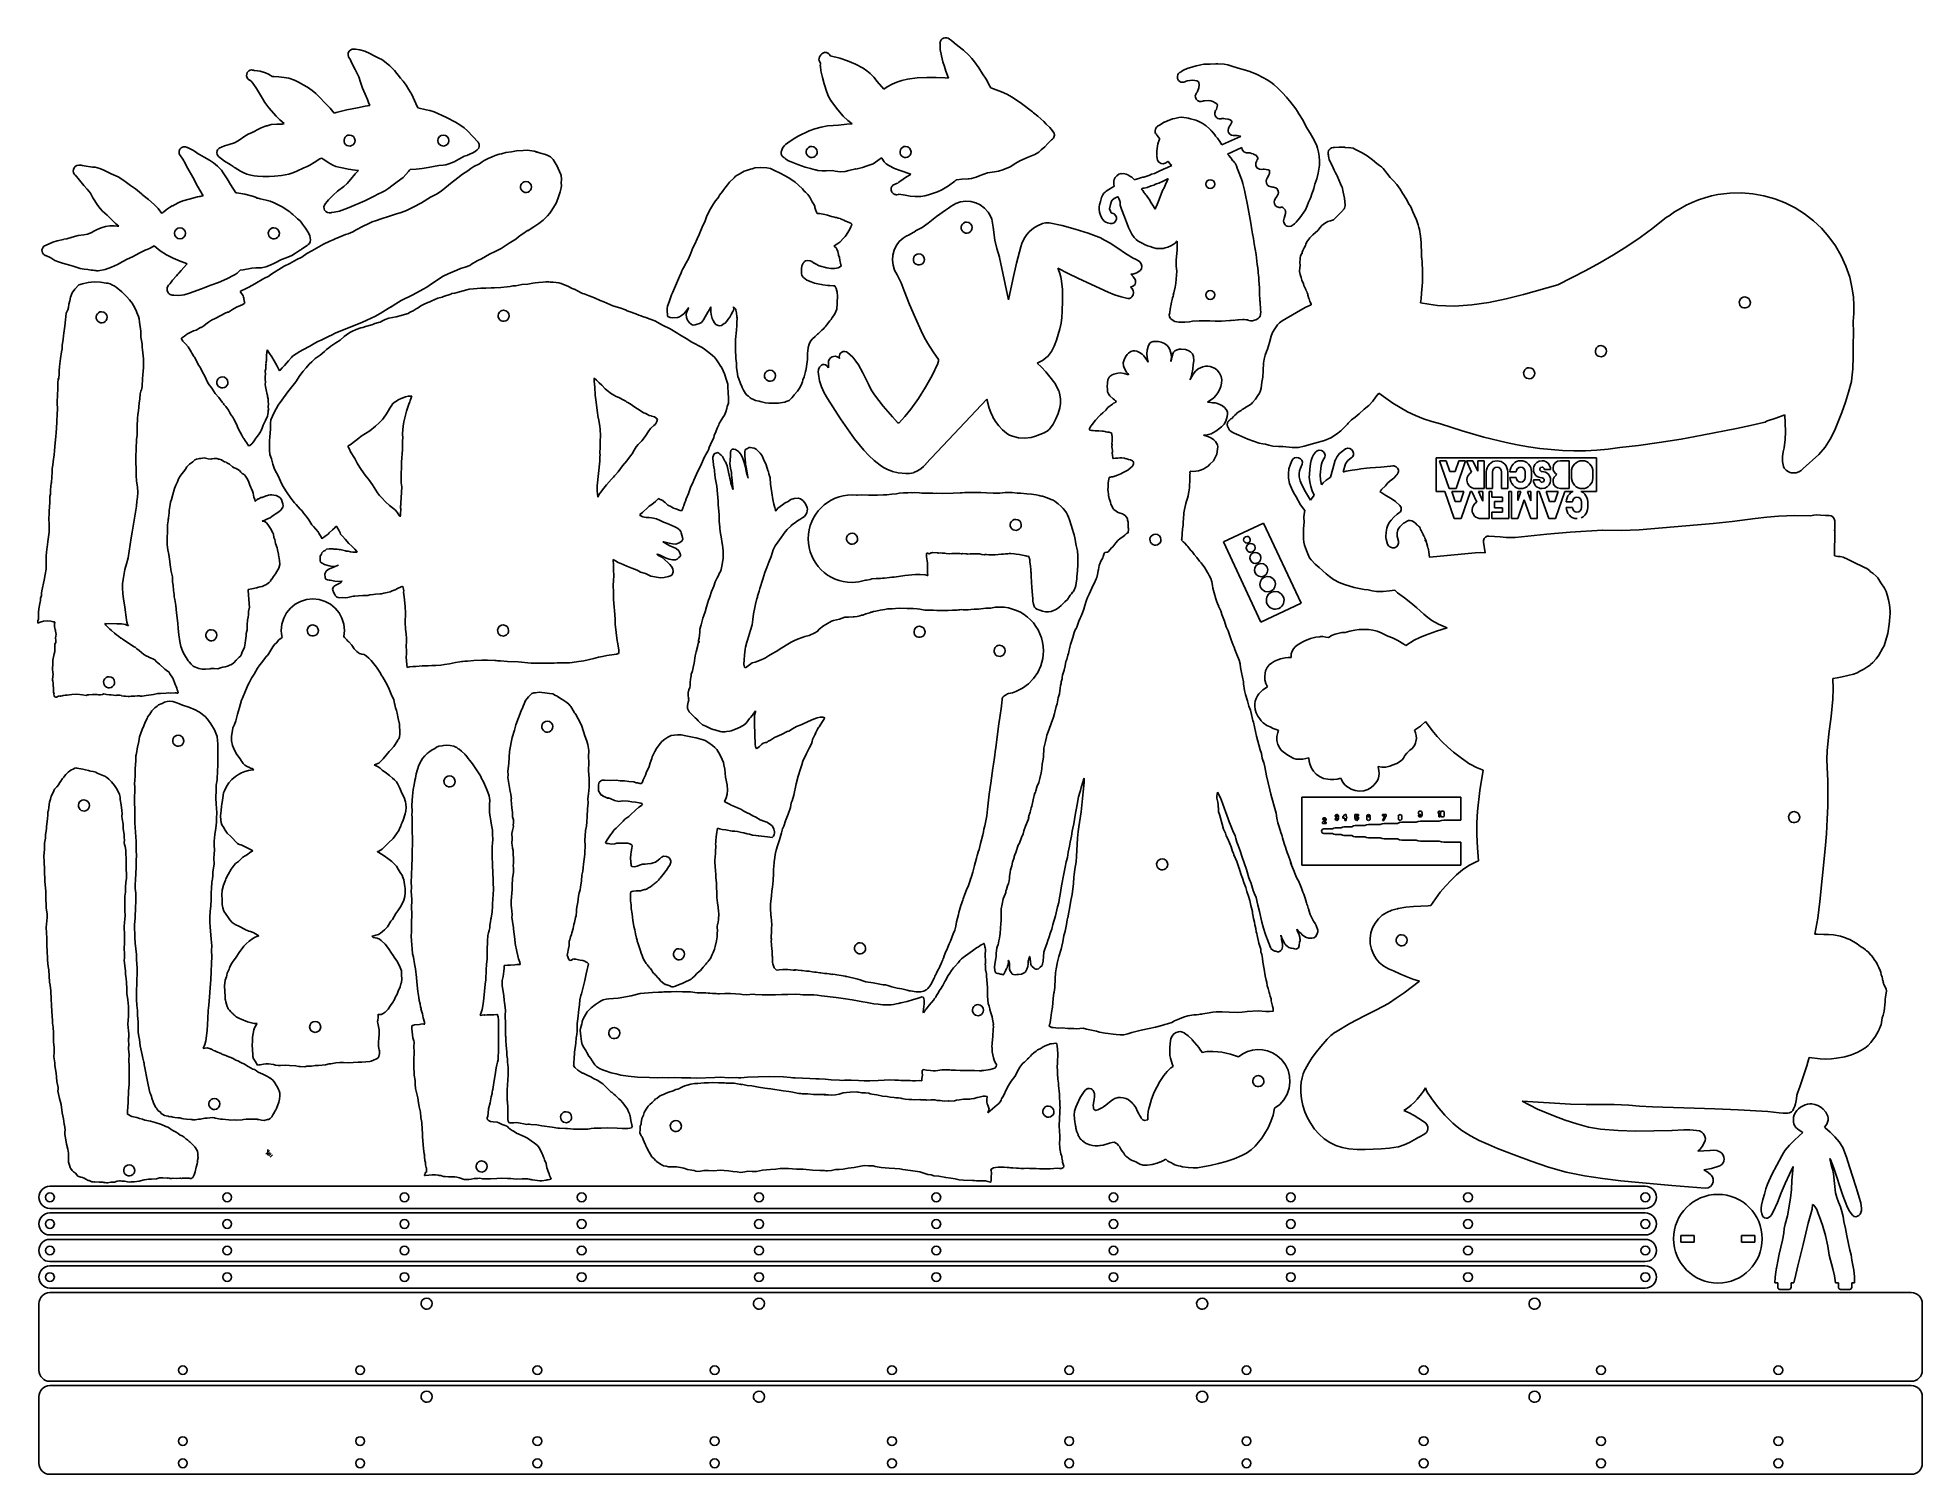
# Model space of a CAD drawing. Extents: x -104 to 747, y 152 to 800.
import ezdxf

# ---------------------------------------------------------------- set-up
doc = ezdxf.new("R2010")
doc.units = 0

msp = doc.modelspace()

# ---------------------------------------------------------------- linework, layer by layer
for p, q in [((305.05225, 799.815609), (304.435, 799.445125)), ((305.641, 799.985), (305.05225, 799.815609)), ((305.643, 799.981), (305.641, 799.985)), ((306.561266, 799.969516), (305.643, 799.981)), ((307.094125, 799.811875), (306.561266, 799.969516)), ((307.649, 799.381), (307.094125, 799.811875)), ((36.386225, 793.169125), (36.2651, 792.437)), ((36.2651, 792.437), (36.419512, 791.3745)), ((36.8123, 793.971), (36.386225, 793.169125)), ((36.419512, 791.3745), (36.6703, 791.002)), ((36.6703, 791.002), (37.0252, 790.433)), ((37.484237, 794.5345), (36.8123, 793.971)), ((38.1162, 794.789), (37.484237, 794.5345)), ((38.853, 794.875), (38.1162, 794.789)), ((38.8512, 794.873), (38.853, 794.875)), ((39.0963, 794.823), (38.8512, 794.873)), ((39.5746, 794.801), (39.0963, 794.823)), ((39.5773, 794.801), (39.5746, 794.801)), ((41.6471, 794.524), (39.5773, 794.801)), ((43.8102, 793.926), (41.6471, 794.524)), ((46.157638, 792.864625), (43.8102, 793.926)), ((48.1066, 791.762), (46.157638, 792.864625)), ((50.225975, 790.7535), (48.1066, 791.762)), ((249.087, 791.382), (248.81625, 790.632375)), ((249.461, 791.924), (249.087, 791.382)), ((249.538, 792.001), (249.461, 791.924)), ((249.618, 792.201), (249.538, 792.001)), ((250.138, 792.778), (249.618, 792.201)), ((250.606, 793.072), (250.138, 792.778)), ((251.576875, 793.383875), (250.606, 793.072)), ((251.827, 793.299), (251.576875, 793.383875)), ((252.227875, 793.242), (251.772, 793.303)), ((251.772, 793.303), (251.827, 793.299)), ((252.836, 793.007), (252.227875, 793.242)), ((252.823, 792.99), (252.836, 793.007)), ((253.059, 792.844), (252.823, 792.99)), ((253.219, 792.754), (252.985, 792.909)), ((252.985, 792.909), (253.059, 792.844)), ((253.297, 792.67), (253.219, 792.754)), ((253.313, 792.657), (253.297, 792.67)), ((253.358, 792.604), (253.313, 792.657)), ((253.666, 792.235), (253.358, 792.604)), ((253.915, 791.847), (253.666, 792.235)), ((258.261, 790.725), (253.915, 791.847)), ((303.574, 798.45), (303.396625, 797.696875)), ((303.396625, 797.696875), (303.427, 797.297)), ((303.427, 797.297), (303.465, 797.107)), ((303.465, 797.107), (303.468, 796.752)), ((303.468, 796.752), (303.51, 794.678)), ((303.51, 794.678), (304.026125, 791.83)), ((303.904, 798.960828), (303.574, 798.45)), ((304.435, 799.445125), (303.904, 798.960828)), ((304.026125, 791.83), (304.729, 789.099)), ((308.602, 798.674), (307.649, 799.381)), ((309.762, 797.663), (308.602, 798.674)), ((311.518, 796.312), (309.762, 797.663)), ((314.010875, 794.380625), (311.518, 796.312)), ((316.461, 792.114), (314.010875, 794.380625)), ((317.77925, 790.583125), (316.461, 792.114)), ((-9.28711, 784.226), (-9.59677, 782.837)), ((-9.59677, 782.837), (-9.31716, 781.893)), ((-8.48574, 785.062), (-9.28711, 784.226)), ((-7.88969, 785.333), (-8.48574, 785.062)), ((-7.3093, 785.431), (-7.88969, 785.333)), ((-6.77357, 785.394), (-7.3093, 785.431)), ((-6.59175, 785.354), (-6.77357, 785.394)), ((-6.36336, 785.292), (-6.59175, 785.354)), ((-6.122488, 785.240125), (-6.36336, 785.292)), ((-6.31997, 785.261), (-6.31362, 785.259)), ((-6.31362, 785.259), (-6.31997, 785.261)), ((-6.31997, 785.261), (-6.31997, 785.261)), ((-6.31362, 785.259), (-6.27425, 785.244)), ((-5.95231, 785.088), (-6.31362, 785.259)), ((-6.27425, 785.244), (-6.16313, 785.194)), ((-4.57436, 785.065), (-6.24229, 785.249)), ((-6.24229, 785.249), (-6.122488, 785.240125)), ((-6.16313, 785.194), (-5.95231, 785.088)), ((-3.36553, 784.932), (-4.57436, 785.065)), ((-0.960584, 784.199), (-3.36553, 784.932)), ((0.303512, 783.54875), (-0.960584, 784.199)), ((1.05278, 783.02), (0.303512, 783.54875)), ((1.97925, 782.514), (1.05278, 783.02)), ((2.84433, 782.406), (1.97925, 782.514)), ((37.0252, 790.433), (37.3053, 790.033)), ((37.3053, 790.033), (37.3465, 789.965)), ((37.3465, 789.965), (37.7404, 789.117)), ((37.7404, 789.117), (39.498725, 785.642625)), ((39.498725, 785.642625), (41.0865, 782.391)), ((51.462925, 790.127656), (50.225975, 790.7535)), ((52.7673, 789.316), (51.462925, 790.127656)), ((55.17745, 787.357625), (52.7673, 789.316)), ((57.2372, 785.163), (55.17745, 787.357625)), ((59.9311, 781.71), (57.2372, 785.163)), ((248.81625, 790.632375), (248.793937, 790.055484)), ((248.793937, 790.055484), (248.964, 789.351)), ((248.964, 789.351), (248.969, 789.336)), ((248.969, 789.336), (249.152, 788.967)), ((249.152, 788.967), (249.322, 788.722)), ((249.322, 788.722), (249.476, 788.557)), ((249.446, 788.004), (249.405, 787.511)), ((249.405, 787.511), (249.425, 787.173)), ((249.425, 787.173), (249.706, 785.008)), ((249.518, 788.336), (249.446, 788.004)), ((249.476, 788.557), (249.518, 788.336)), ((249.706, 785.008), (250.33175, 781.964625)), ((261.709703, 789.563672), (258.261, 790.725)), ((265.271375, 788.069625), (261.709703, 789.563672)), ((268.718859, 786.170016), (265.271375, 788.069625)), ((270.328795, 785.045361), (268.718859, 786.170016)), ((271.825, 783.792), (270.328795, 785.045361)), ((273.506109, 782.105688), (271.825, 783.792)), ((304.729, 789.099), (305.44, 786.986)), ((305.44, 786.986), (306.068, 784.89)), ((306.068, 784.89), (307.293, 781.772)), ((318.943, 789.065), (317.77925, 790.583125)), ((320.88175, 786.381875), (318.943, 789.065)), ((322.666, 783.731), (320.88175, 786.381875)), ((324.287375, 781.22775), (322.666, 783.731)), ((410.736, 783.267), (410.535, 782.585)), ((410.535, 782.585), (410.605, 781.593)), ((410.968, 783.663), (410.736, 783.267)), ((411.528375, 784.280625), (410.968, 783.663)), ((411.74, 784.35), (411.528375, 784.280625)), ((411.939, 784.444), (411.74, 784.35)), ((412.043, 784.53), (411.939, 784.444)), ((413.359, 785.315), (412.043, 784.53)), ((414.998, 786.12), (413.359, 785.315)), ((417.496, 786.857), (414.998, 786.12)), ((419.092, 787.27), (417.496, 786.857)), ((420.502, 787.535), (419.092, 787.27)), ((421.11, 787.711), (420.502, 787.535)), ((422.497375, 787.97075), (421.11, 787.711)), ((423.824, 788.088), (422.497375, 787.97075)), ((425.318, 788.101), (423.824, 788.088)), ((427.92, 788.221), (425.318, 788.101)), ((428.835, 788.221), (427.92, 788.221)), ((428.837, 788.228), (428.835, 788.221)), ((428.836, 788.219), (428.837, 788.228)), ((431.661, 788.01), (428.836, 788.219)), ((433.366, 787.71), (431.661, 788.01)), ((434.688, 787.299), (433.366, 787.71)), ((437.96, 786.252), (434.688, 787.299)), ((440.299, 785.654), (437.96, 786.252)), ((443.184, 784.805), (440.299, 785.654)), ((446.475875, 783.42975), (443.184, 784.805)), ((449.407, 781.879), (446.475875, 783.42975)), ((-9.31716, 781.893), (-9.00834, 781.449)), ((-9.00834, 781.449), (-8.78927, 781.23)), ((-8.78927, 781.23), (-8.23809, 780.866)), ((-8.23809, 780.866), (-8.11194, 780.81)), ((-8.11194, 780.81), (-8.00695, 780.769)), ((-8.00695, 780.769), (-7.417404, 780.326422)), ((-7.417404, 780.326422), (-6.63448, 779.452125)), ((-6.63448, 779.452125), (-4.98118, 777.095)), ((-4.98118, 777.095), (-3.16403, 774.009)), ((-3.16403, 774.009), (-2.392081, 772.533625)), ((5.069306, 782.329875), (2.84433, 782.406)), ((7.49019, 782.094), (5.069306, 782.329875)), ((9.615012, 781.673375), (7.49019, 782.094)), ((12.1756, 780.838), (9.615012, 781.673375)), ((14.249887, 779.770375), (12.1756, 780.838)), ((16.0343, 778.708), (14.249887, 779.770375)), ((17.963563, 777.612875), (16.0343, 778.708)), ((20.0543, 776.217), (17.963563, 777.612875)), ((21.753452, 774.789125), (20.0543, 776.217)), ((23.308238, 773.308), (21.753452, 774.789125)), ((41.0865, 782.391), (41.96275, 779.946125)), ((41.96275, 779.946125), (42.86, 777.19)), ((42.86, 777.19), (43.931525, 774.5165)), ((43.931525, 774.5165), (44.9957, 772.077)), ((61.0934, 780.373), (59.9311, 781.71)), ((62.458825, 778.511), (61.0934, 780.373)), ((63.5868, 776.79), (62.458825, 778.511)), ((65.0771, 774.288), (63.5868, 776.79)), ((66.849, 770.269), (65.0771, 774.288)), ((250.33175, 781.964625), (251.115, 779.195)), ((251.115, 779.195), (252.3635, 775.400125)), ((252.3635, 775.400125), (253.165594, 773.518109)), ((275.119625, 780.281), (273.506109, 782.105688)), ((277.995, 776.749), (275.119625, 780.281)), ((278.008, 776.732), (277.995, 776.749)), ((279.591, 777.764), (278.008, 776.732)), ((281.844484, 778.957766), (279.591, 777.764)), ((283.950875, 779.892875), (281.844484, 778.957766)), ((286.169578, 780.636547), (283.950875, 779.892875)), ((288.76, 781.256), (286.169578, 780.636547)), ((293.107406, 781.871484), (288.76, 781.256)), ((297.4085, 782.059375), (293.107406, 781.871484)), ((301.635344, 781.982328), (297.4085, 782.059375)), ((305.76, 781.803), (301.635344, 781.982328)), ((307.293, 781.772), (305.76, 781.803)), ((325.956, 778.156), (324.287375, 781.22775)), ((326.347, 777.333), (325.956, 778.156)), ((331.151875, 775.568), (326.347, 777.333)), ((333.562047, 774.480563), (331.151875, 775.568)), ((336.01, 773.119), (333.562047, 774.480563)), ((410.605, 781.593), (411.102, 780.68)), ((411.102, 780.68), (411.707, 780.18)), ((411.707, 780.18), (412.173, 779.972)), ((412.173, 779.972), (412.718, 779.863)), ((412.718, 779.863), (413.36, 779.897)), ((413.36, 779.897), (413.546, 779.938)), ((413.546, 779.938), (413.731, 779.995)), ((413.731, 779.995), (413.849, 780.042)), ((413.849, 780.042), (414.177, 780.172)), ((414.177, 780.172), (414.971, 780.547)), ((414.971, 780.547), (417.332125, 780.761625)), ((417.332125, 780.761625), (418.419547, 780.677922)), ((418.419547, 780.677922), (419.364, 780.449)), ((418.84, 774.391), (418.63675, 773.6765)), ((419.078, 774.86), (418.84, 774.391)), ((419.132, 774.932), (419.078, 774.86)), ((419.223, 775.111), (419.132, 774.932)), ((419.425, 775.478), (419.223, 775.111)), ((419.364, 780.449), (419.921, 780.157)), ((419.614, 775.774), (419.425, 775.478)), ((420.265, 777.41), (419.614, 775.774)), ((419.921, 780.157), (420.161, 779.735)), ((420.161, 779.735), (420.342, 778.742)), ((420.342, 778.742), (420.265, 777.41)), ((450.9905, 781.029875), (449.407, 781.879)), ((452.706, 779.952), (450.9905, 781.029875)), ((454.021, 778.859), (452.706, 779.952)), ((456.051, 777.042), (454.021, 778.859)), ((457.974, 775.175), (456.051, 777.042)), ((459.713, 773.149), (457.974, 775.175)), ((-2.392081, 772.533625), (-1.31915, 770.729)), ((-1.31915, 770.729), (0.56574, 768.351)), ((0.56574, 768.351), (3.787748, 764.646)), ((26.1712, 770.333), (23.308238, 773.308)), ((28.2029, 768.174625), (26.1712, 770.333)), ((29.9751, 765.984), (28.2029, 768.174625)), ((30.9244, 766.165), (29.9751, 765.984)), ((35.7938, 767.419), (30.9244, 766.165)), ((40.4993, 768.4), (35.7938, 767.419)), ((43.9255, 769.115), (40.4993, 768.4)), ((46.1006, 769.377), (43.9255, 769.115)), ((44.9957, 772.077), (45.5482, 770.678)), ((45.5482, 770.678), (46.1006, 769.377)), ((67.7589, 768.405), (66.849, 770.269)), ((71.4699, 767.428), (67.7589, 768.405)), ((73.203812, 767.07975), (71.4699, 767.428)), ((75.2009, 766.484), (73.203812, 767.07975)), ((77.063175, 765.68675), (75.2009, 766.484)), ((78.4855, 764.993), (77.063175, 765.68675)), ((253.165594, 773.518109), (254.137, 771.651)), ((254.137, 771.651), (255.73325, 769.324875)), ((255.73325, 769.324875), (257.253, 767.406)), ((257.253, 767.406), (259.64, 764.57)), ((340.14, 770.328), (336.01, 773.119)), ((345.095, 766.561), (340.14, 770.328)), ((345.316, 766.368), (345.095, 766.561)), ((345.605, 766.038), (345.316, 766.368)), ((347.607625, 764.592125), (345.605, 766.038)), ((418.63675, 773.6765), (418.68925, 773.083188)), ((418.68925, 773.083188), (419.011, 772.32)), ((419.011, 772.32), (419.6835, 771.601875)), ((419.6835, 771.601875), (420.452, 771.216)), ((420.452, 771.216), (421.418, 771.153)), ((421.418, 771.153), (422.077, 771.343)), ((422.077, 771.343), (422.28, 771.454)), ((422.28, 771.454), (422.406, 771.476)), ((422.406, 771.476), (422.855, 771.568)), ((422.855, 771.568), (424.537, 771.61)), ((424.537, 771.61), (425.602, 771.526)), ((425.602, 771.526), (426.574875, 771.176625)), ((426.574875, 771.176625), (427.541, 770.666)), ((427.446, 766.082), (427.44, 765.444)), ((427.73925, 767.063875), (427.446, 766.082)), ((427.541, 770.666), (428.377, 770.091)), ((428.037, 767.478), (427.73925, 767.063875)), ((428.146, 767.643), (428.037, 767.478)), ((428.208, 767.777), (428.146, 767.643)), ((428.5725, 768.913375), (428.208, 767.777)), ((428.377, 770.091), (428.649, 769.539)), ((428.649, 769.539), (428.5725, 768.913375)), ((460.212875, 772.579625), (459.713, 773.149)), ((461.258, 771.27), (460.212875, 772.579625)), ((463.934, 767.861), (461.258, 771.27)), ((464.724, 766.661), (463.934, 767.861)), ((465.419, 765.591), (464.724, 766.661)), ((467.281, 762.671), (465.419, 765.591)), ((-7.02291, 757.259), (-8.735978, 756.48425)), ((-6.489485, 757.4375), (-7.02291, 757.259)), ((-6.4747, 757.418), (-6.489485, 757.4375)), ((-5.83695, 757.744), (-6.4747, 757.418)), ((-4.72655, 758.472), (-5.83695, 757.744)), ((-3.009008, 759.338875), (-4.72655, 758.472)), ((-1.4326, 759.944), (-3.009008, 759.338875)), ((-0.464227, 760.18375), (-1.4326, 759.944)), ((-0.203878, 760.191), (-0.464227, 760.18375)), ((0.270201, 760.40725), (-0.203878, 760.191)), ((1.54914, 760.751), (0.270201, 760.40725)), ((4.073601, 760.943625), (1.54914, 760.751)), ((3.787748, 764.646), (5.531257, 762.905438)), ((6.07181, 760.978), (4.073601, 760.943625)), ((5.531257, 762.905438), (7.47219, 761.208)), ((6.52753, 761.024), (6.07181, 760.978)), ((6.57409, 761.041), (6.52753, 761.024)), ((7.47219, 761.208), (6.57409, 761.041)), ((80.7597, 763.901), (78.4855, 764.993)), ((84.721187, 761.887125), (80.7597, 763.901)), ((86.713692, 760.703891), (84.721187, 761.887125)), ((88.6622, 759.325), (86.713692, 760.703891)), ((90.1589, 757.971), (88.6622, 759.325)), ((92.65285, 755.4475), (90.1589, 757.971)), ((244.371, 757.988), (239.46375, 755.582375)), ((246.931547, 758.932281), (244.371, 757.988)), ((249.733875, 759.66525), (246.931547, 758.932281)), ((252.571266, 760.169094), (249.733875, 759.66525)), ((255.237, 760.426), (252.571266, 760.169094)), ((257.556, 760.484), (255.237, 760.426)), ((261.394, 760.931), (257.556, 760.484)), ((259.64, 764.57), (261.876, 762.58)), ((263.798, 761.05), (261.394, 760.931)), ((261.876, 762.58), (263.798, 761.05)), ((350.223, 762.175), (347.607625, 764.592125)), ((351.296, 760.981), (350.223, 762.175)), ((352.969, 759.395), (351.296, 760.981)), ((354.247, 757.977), (352.969, 759.395)), ((354.874, 756.928), (354.205, 757.853)), ((354.205, 757.853), (354.505, 757.549)), ((354.663, 757.334), (354.247, 757.977)), ((354.505, 757.549), (354.668, 757.321)), ((354.705625, 757.2615), (354.663, 757.334)), ((354.668, 757.321), (354.705625, 757.2615)), ((400.634, 758.685), (400.525, 757.972)), ((400.525, 757.972), (400.588953, 757.138141)), ((400.588953, 757.138141), (400.738875, 756.713125)), ((400.789, 759.066), (400.634, 758.685)), ((401.012, 759.421), (400.789, 759.066)), ((401.225, 759.667), (401.012, 759.421)), ((401.381, 759.811), (401.225, 759.667)), ((401.494, 759.902), (401.381, 759.811)), ((401.629, 760.003), (401.494, 759.902)), ((401.92, 760.211), (401.629, 760.003)), ((402.203, 760.41), (401.92, 760.211)), ((402.223125, 760.43), (402.203, 760.41)), ((402.433, 760.567), (402.223125, 760.43)), ((404.65, 761.821), (402.433, 760.567)), ((404.862, 761.934), (404.65, 761.821)), ((404.72825, 761.839875), (404.862, 761.934)), ((404.737, 761.85), (404.72825, 761.839875)), ((405.724, 762.382), (404.737, 761.85)), ((406.405125, 762.653), (405.724, 762.382)), ((406.46, 762.636), (406.405125, 762.653)), ((406.503, 762.651), (406.46, 762.636)), ((407.228, 762.986), (406.503, 762.651)), ((408.3545, 763.37025), (407.228, 762.986)), ((409.406, 763.597), (408.3545, 763.37025)), ((411.135, 764.015), (409.406, 763.597)), ((412.2, 764.076), (411.135, 764.015)), ((414.652, 763.854), (412.2, 764.076)), ((415.489, 763.644), (414.652, 763.854)), ((415.972, 763.546), (415.378, 763.609)), ((415.378, 763.609), (415.742, 763.579)), ((415.531, 763.627), (415.489, 763.644)), ((415.742, 763.579), (415.531, 763.627)), ((416.428, 763.437), (415.972, 763.546)), ((418.893, 762.72), (416.428, 763.437)), ((419.941, 762.276), (418.893, 762.72)), ((421.742, 761.362625), (419.941, 762.276)), ((423.516, 760.216), (421.742, 761.362625)), ((425.044, 758.847), (423.516, 760.216)), ((425.568, 758.307), (425.044, 758.847)), ((425.844, 758.017), (425.568, 758.307)), ((425.871875, 757.997), (425.844, 758.017)), ((426.055, 757.791), (425.871875, 757.997)), ((426.635, 757.034), (426.055, 757.791)), ((427.571, 755.931), (426.635, 757.034)), ((427.44, 765.444), (427.63125, 764.743125)), ((427.63125, 764.743125), (428.301, 763.881)), ((428.301, 763.881), (428.845453, 763.556109)), ((428.845453, 763.556109), (429.412875, 763.391625)), ((429.412875, 763.391625), (430.341, 763.392)), ((430.341, 763.392), (430.654, 763.481)), ((430.654, 763.481), (431.463, 763.456)), ((431.463, 763.456), (432.067, 763.447)), ((432.067, 763.447), (433.518, 763.165)), ((433.549, 759.079), (433.412, 758.289)), ((433.412, 758.289), (433.448375, 757.8335)), ((433.448375, 757.8335), (433.661, 757.21)), ((433.518, 763.165), (434.352, 762.935)), ((433.73, 759.477), (433.549, 759.079)), ((433.661, 757.21), (434.20475, 756.515625)), ((433.882, 759.722), (433.73, 759.477)), ((434.094, 760.019), (433.882, 759.722)), ((434.202, 760.164), (434.094, 760.019)), ((434.228, 760.219), (434.202, 760.164)), ((434.516, 760.735), (434.228, 760.219)), ((434.352, 762.935), (434.487, 762.844)), ((434.487, 762.844), (434.833, 762.605)), ((434.853, 761.217), (434.516, 760.735)), ((434.833, 762.605), (435.123, 762.238)), ((435.174, 761.803), (434.853, 761.217)), ((435.123, 762.238), (435.174, 762.016)), ((435.174, 762.016), (435.174, 761.803)), ((468.708, 759.795), (467.281, 762.671)), ((470.505, 756.842), (468.708, 759.795)), ((-39.9337, 748.885), (-39.9875, 748.303)), ((-39.9311, 748.901), (-39.9337, 748.885)), ((-39.836, 749.223), (-39.9311, 748.901)), ((-39.6009, 749.691), (-39.836, 749.223)), ((-39.0438, 750.292), (-39.6009, 749.691)), ((-38.3886, 750.586), (-39.0438, 750.292)), ((-38.3695, 750.595), (-38.3886, 750.586)), ((-38.046, 750.74), (-38.3695, 750.595)), ((-37.5938, 750.729), (-38.046, 750.74)), ((-37.4357, 750.777), (-37.5938, 750.729)), ((-37.4664, 750.725), (-37.4344, 750.778)), ((-37.0225, 750.716), (-37.4664, 750.725)), ((-37.4344, 750.778), (-37.4357, 750.777)), ((-36.3874, 750.459), (-37.0225, 750.716)), ((-36.3795, 750.456), (-36.521037, 750.5625)), ((-36.521037, 750.5625), (-36.3874, 750.459)), ((-36.3676, 750.452), (-36.3795, 750.456)), ((-36.2487, 750.366), (-36.3676, 750.452)), ((-35.04, 749.869), (-36.2487, 750.366)), ((-33.812213, 749.29275), (-35.04, 749.869)), ((-32.5947, 748.541), (-33.812213, 749.29275)), ((-31.4201, 747.614), (-32.5947, 748.541)), ((-22.85605, 748.932875), (-22.9781, 748.229)), ((-22.6494, 749.372), (-22.85605, 748.932875)), ((-22.098, 750.022), (-22.6494, 749.372)), ((-21.6107, 750.348), (-22.098, 750.022)), ((-20.8858, 750.659), (-21.6107, 750.348)), ((-19.4331, 751.141), (-20.8858, 750.659)), ((-17.3861, 751.832), (-19.4331, 751.141)), ((-14.9797, 752.617), (-17.3861, 751.832)), ((-13.6476, 753.235375), (-14.9797, 752.617)), ((-12.8387, 753.739), (-13.6476, 753.235375)), ((-10.323, 755.513), (-12.8387, 753.739)), ((-8.735978, 756.48425), (-10.323, 755.513)), ((34.6337, 754.531), (34.454617, 753.811891)), ((34.454617, 753.811891), (34.491488, 753.086875)), ((34.491488, 753.086875), (34.734964, 752.402922)), ((35.01567, 755.166703), (34.6337, 754.531)), ((34.734964, 752.402922), (35.1757, 751.807)), ((35.554513, 755.653625), (35.01567, 755.166703)), ((35.1757, 751.807), (35.771614, 751.36625)), ((36.210373, 755.965234), (35.554513, 755.653625)), ((35.771614, 751.36625), (36.455663, 751.12275)), ((36.9434, 756.075), (36.210373, 755.965234)), ((36.455663, 751.12275), (37.18083, 751.085875)), ((37.900125, 755.884375), (36.9434, 756.075)), ((37.18083, 751.085875), (37.9001, 751.265)), ((37.9001, 751.265), (38.535356, 751.647031)), ((38.7112, 755.342), (37.900125, 755.884375)), ((38.535356, 751.647031), (39.022075, 752.186)), ((39.2531, 754.531625), (38.7112, 755.342)), ((39.022075, 752.186), (39.333631, 752.841969)), ((39.4434, 753.575), (39.2531, 754.531625)), ((39.333631, 752.841969), (39.4434, 753.575)), ((76.973364, 754.547813), (76.7769, 753.575)), ((76.7769, 753.575), (76.973364, 752.601766)), ((77.509137, 755.3425), (76.973364, 754.547813)), ((76.973364, 752.601766), (77.509137, 751.807125)), ((78.303792, 755.878438), (77.509137, 755.3425)), ((77.509137, 751.807125), (78.303792, 751.271422)), ((79.2769, 756.075), (78.303792, 755.878438)), ((78.303792, 751.271422), (79.2769, 751.075)), ((80.233587, 755.884375), (79.2769, 756.075)), ((79.2769, 751.075), (80.250008, 751.271422)), ((81.0447, 755.342), (80.233587, 755.884375)), ((80.250008, 751.271422), (81.044663, 751.807125)), ((81.044663, 751.807125), (81.580436, 752.601766)), ((81.5866, 754.531625), (81.0447, 755.342)), ((81.580436, 752.601766), (81.7769, 753.575)), ((81.7769, 753.575), (81.5866, 754.531625)), ((92.3035, 747.839), (93.574813, 748.583125)), ((94.9839, 752.783), (92.65285, 755.4475)), ((93.574813, 748.583125), (94.5705, 749.334)), ((94.5705, 749.334), (95.220389, 750.070625)), ((95.441292, 751.913625), (94.9839, 752.783)), ((95.220389, 750.070625), (95.515388, 750.97)), ((95.515388, 750.97), (95.441292, 751.913625)), ((110.012, 748.45), (107.426, 748.139)), ((112.324, 748.868), (110.012, 748.45)), ((115.269, 749.154), (112.324, 748.868)), ((117.363, 749.24), (115.269, 749.154)), ((118.145, 749.1), (117.363, 749.24)), ((120.307, 748.754), (118.145, 749.1)), ((121.972656, 748.279734), (120.307, 748.754)), ((120.990719, 748.432953), (121.037254, 748.449029)), ((121.037254, 748.449029), (121.41325, 748.377625)), ((231.788, 748.561), (231.741, 747.81)), ((231.865, 748.838), (231.788, 748.561)), ((232.028, 749.266), (231.865, 748.838)), ((232.401, 750.135), (232.028, 749.266)), ((233.0385, 751.165203), (232.401, 750.135)), ((233.7315, 751.862125), (233.0385, 751.165203)), ((234.771, 752.573), (233.7315, 751.862125)), ((237.076781, 754.167078), (234.771, 752.573)), ((239.46375, 755.582375), (237.076781, 754.167078)), ((243.211, 749.388), (243.031875, 748.668891)), ((243.031875, 748.668891), (243.06875, 747.943875)), ((243.592875, 750.023125), (243.211, 749.388)), ((244.1315, 750.50975), (243.592875, 750.023125)), ((244.787125, 750.82125), (244.1315, 750.50975)), ((245.52, 750.931), (244.787125, 750.82125)), ((246.47675, 750.740875), (245.52, 750.931)), ((247.288, 750.199), (246.47675, 750.740875)), ((247.829875, 749.388125), (247.288, 750.199)), ((248.02, 748.431), (247.829875, 749.388125)), ((285.544, 749.388), (285.364875, 748.668891)), ((285.364875, 748.668891), (285.40175, 747.943875)), ((285.925891, 750.023125), (285.544, 749.388)), ((286.464625, 750.50975), (285.925891, 750.023125)), ((287.120547, 750.82125), (286.464625, 750.50975)), ((287.854, 750.931), (287.120547, 750.82125)), ((288.826812, 750.734578), (287.854, 750.931)), ((289.6215, 750.198875), (288.826812, 750.734578)), ((290.157437, 749.404234), (289.6215, 750.198875)), ((290.354, 748.431), (290.157437, 749.404234)), ((347.9545, 748.37), (349.105, 749.361)), ((349.105, 749.361), (350.74225, 750.78625)), ((350.74225, 750.78625), (352.138, 752.171)), ((352.138, 752.171), (353.748, 753.946)), ((353.748, 753.946), (354.119, 754.143)), ((354.119, 754.143), (354.618, 754.671)), ((354.618, 754.671), (354.988, 755.522)), ((354.931, 756.767), (354.874, 756.928)), ((354.991, 756.541), (354.931, 756.767)), ((354.988, 755.522), (355.043, 755.994)), ((355.034, 756.262), (354.991, 756.541)), ((355.043, 755.994), (355.034, 756.262)), ((400.738875, 756.713125), (401.045, 756.418)), ((401.045, 756.418), (401.208, 756.1955)), ((401.208, 756.1955), (401.188, 756.228)), ((401.188, 756.228), (401.444, 755.881)), ((401.406, 749.942), (401.302, 748.911)), ((401.302, 748.911), (401.302, 748.14)), ((401.794, 752.043125), (401.406, 749.942)), ((401.444, 755.881), (401.533, 755.766)), ((401.659, 755.623), (401.473203, 755.82)), ((401.473203, 755.82), (401.486625, 755.7995)), ((401.486625, 755.7995), (401.909, 755.262)), ((401.533, 755.766), (401.65525, 755.6285)), ((401.65525, 755.6285), (401.659, 755.623)), ((402.521, 754.172), (401.794, 752.043125)), ((401.909, 755.262), (402.592, 754.329)), ((402.592, 754.329), (402.521, 754.172)), ((427.797, 755.609), (427.571, 755.931)), ((428.364, 754.92), (427.797, 755.609)), ((428.624, 754.622), (428.364, 754.92)), ((429.72, 753.0995), (428.624, 754.622)), ((430.597, 751.583), (429.72, 753.0995)), ((430.943, 751.728), (430.597, 751.583)), ((439.041, 755.401), (430.943, 751.728)), ((433.152, 747.448), (439.628, 750.386)), ((434.20475, 756.515625), (434.978, 756.023)), ((434.978, 756.023), (435.65325, 755.8735)), ((435.65325, 755.8735), (436.222, 755.898)), ((436.222, 755.898), (436.576, 755.859)), ((436.576, 755.859), (436.637, 755.852)), ((436.637, 755.852), (436.703, 755.846)), ((436.703, 755.846), (436.731, 755.843)), ((436.731, 755.843), (436.778, 755.839)), ((436.778, 755.839), (436.862, 755.835)), ((436.862, 755.835), (436.963, 755.861)), ((436.963, 755.861), (437.059, 755.855)), ((437.059, 755.855), (437.588, 755.785)), ((437.588, 755.785), (439.036, 755.503)), ((439.036, 755.503), (439.141, 755.44)), ((439.141, 755.44), (439.041, 755.401)), ((439.628, 750.386), (439.745125, 749.584125)), ((439.745125, 749.584125), (440.027234, 749.057797)), ((440.027234, 749.057797), (440.577, 748.513)), ((440.577, 748.513), (441.239, 748.121547)), ((471.733, 754.808), (470.505, 756.842)), ((472.172, 754.048), (471.733, 754.808)), ((473.424, 751.143), (472.172, 754.048)), ((473.836, 750.091), (473.424, 751.143)), ((474.296625, 748.26825), (473.836, 750.091)), ((478.806, 748.912), (478.576, 748.268)), ((478.952, 749.164), (478.806, 748.912)), ((479.45825, 749.8165), (478.952, 749.164)), ((480.074, 750.256), (479.45825, 749.8165)), ((480.868625, 750.470375), (480.067, 750.268)), ((480.067, 750.268), (480.074, 750.261)), ((480.074, 750.261), (480.074, 750.256)), ((481.434, 750.447), (480.868625, 750.470375)), ((483.562, 750.63), (481.434, 750.447)), ((484.53, 750.531), (483.562, 750.63)), ((484.791, 750.555), (484.53, 750.531)), ((486.127875, 750.59625), (484.791, 750.555)), ((486.309609, 750.516187), (486.127875, 750.59625)), ((486.156, 750.483), (486.309609, 750.516187)), ((488.057, 750.34), (486.156, 750.483)), ((487.91275, 750.40675), (487.852781, 750.375156)), ((487.852781, 750.375156), (488.057, 750.34)), ((488.811, 750.34), (487.91275, 750.40675)), ((489.858047, 750.086563), (488.811, 750.34)), ((490.684875, 749.742), (489.858047, 750.086563)), ((491.76, 749.141), (490.684875, 749.742)), ((493.97175, 747.981875), (491.76, 749.141)), ((-87.602275, 740.53525), (-87.707038, 739.78025)), ((-87.338625, 741.270375), (-87.602275, 740.53525)), ((-86.9354, 741.83), (-87.338625, 741.270375)), ((-86.086825, 742.33875), (-86.9354, 741.83)), ((-85.2384, 742.534), (-86.086825, 742.33875)), ((-84.1728, 742.409), (-85.2384, 742.534)), ((-83.68125, 742.26), (-84.1728, 742.409)), ((-83.7108, 742.249), (-83.68125, 742.26)), ((-81.934, 741.952375), (-83.7108, 742.249)), ((-79.925, 741.727), (-81.934, 741.952375)), ((-78.9799, 741.636), (-79.925, 741.727)), ((-78.3706, 741.577), (-78.9799, 741.636)), ((-78.1334, 741.551), (-78.3706, 741.577)), ((-77.8145, 741.503), (-78.1334, 741.551)), ((-75.773253, 740.927828), (-77.8145, 741.503)), ((-73.9217, 740.170875), (-75.773253, 740.927828)), ((-70.6925, 738.604), (-73.9217, 740.170875)), ((-39.9875, 748.303), (-39.896, 747.719)), ((-39.896, 747.719), (-39.7244, 747.277)), ((-39.7244, 747.277), (-39.373, 746.716)), ((-39.373, 746.716), (-38.308, 745.199)), ((-38.308, 745.199), (-37.1876, 743.348)), ((-37.1876, 743.348), (-36.196, 741.158)), ((-36.196, 741.158), (-36.0611, 740.904)), ((-36.0611, 740.904), (-33.7083, 737.043)), ((-31.373613, 747.580375), (-31.4201, 747.614)), ((-30.7896, 747.216), (-31.373613, 747.580375)), ((-28.656638, 746.063375), (-30.7896, 747.216)), ((-26.1843, 744.706), (-28.656638, 746.063375)), ((-24.4381, 743.48), (-26.1843, 744.706)), ((-22.615175, 742.053625), (-24.4381, 743.48)), ((-22.9781, 748.229), (-22.788238, 747.27725)), ((-22.788238, 747.27725), (-22.2608, 746.438)), ((-20.8425, 740.214), (-22.615175, 742.053625)), ((-22.2608, 746.438), (-22.2581, 746.435)), ((-22.2581, 746.435), (-20.888661, 745.262313)), ((-20.888661, 745.262313), (-19.512988, 744.3285)), ((-20.0275, 739.045), (-20.8425, 740.214)), ((-19.512988, 744.3285), (-16.9919, 742.834)), ((-16.9919, 742.834), (-15.5113, 741.868)), ((-15.5113, 741.868), (-15.4276, 741.76)), ((-15.4276, 741.76), (-15.0462, 741.451)), ((-15.0462, 741.451), (-14.9304, 741.377)), ((-14.9304, 741.377), (-14.7154, 741.249)), ((-14.7154, 741.249), (-12.1889, 739.795)), ((13.160448, 739.76075), (16.3373, 741.241)), ((16.3373, 741.241), (17.8262, 741.937)), ((17.8262, 741.937), (19.0422, 742.488)), ((19.0422, 742.488), (20.9396, 743.685)), ((20.9396, 743.685), (23.5653, 745.275)), ((23.5653, 745.275), (24.341, 745.688)), ((24.341, 745.688), (25.4004, 744.958)), ((25.4004, 744.958), (27.26865, 743.719875)), ((27.26865, 743.719875), (29.3742, 742.496)), ((29.3742, 742.496), (30.77517, 741.890281)), ((30.77517, 741.890281), (32.041488, 741.52475)), ((32.041488, 741.52475), (34.3895, 741.107)), ((34.3895, 741.107), (36.3965, 740.726)), ((36.3965, 740.726), (37.5623, 740.505)), ((37.5623, 740.505), (38.3303, 740.372)), ((38.3303, 740.372), (41.0258, 740.114)), ((41.0258, 740.114), (39.5452, 738.559)), ((63.5906, 739.631), (64.0698, 740.231)), ((64.0698, 740.231), (64.2806, 740.498)), ((64.2806, 740.498), (66.9631, 740.613)), ((66.9631, 740.613), (69.6652, 741.034)), ((69.6652, 741.034), (70.5836, 741.125)), ((70.5836, 741.125), (72.415, 741.353)), ((72.415, 741.353), (77.3165, 742.286)), ((77.3165, 742.286), (79.232163, 742.483125)), ((79.232163, 742.483125), (80.441736, 742.661328)), ((80.441736, 742.661328), (81.7998, 743.023)), ((81.7998, 743.023), (84.19855, 744.03925)), ((84.19855, 744.03925), (86.3282, 745.204)), ((86.3282, 745.204), (88.244, 746.263)), ((90.3929, 739.962), (87.9016, 738.358)), ((88.244, 746.263), (88.655538, 746.453375)), ((88.655538, 746.453375), (88.665, 746.457)), ((88.665, 746.457), (89.8491, 746.823)), ((89.8491, 746.823), (89.8639, 746.827)), ((89.8639, 746.827), (90.0585, 746.90125)), ((90.0029, 746.884), (90.0457, 746.903)), ((90.0585, 746.90125), (90.0029, 746.884)), ((90.0457, 746.903), (90.1708, 746.958)), ((90.1708, 746.958), (90.5382, 747.12)), ((91.728862, 740.92025), (90.3929, 739.962)), ((90.5382, 747.12), (90.970687, 747.308)), ((90.970687, 747.308), (91.0803, 747.358)), ((91.0803, 747.358), (92.3035, 747.839)), ((93.1063, 741.817), (91.728862, 740.92025)), ((95.639, 743.115), (93.1063, 741.817)), ((96.788862, 743.936875), (95.639, 743.115)), ((97.6895, 744.539), (96.788862, 743.936875)), ((99.4884, 745.4275), (97.6895, 744.539)), ((101.335, 746.208), (99.4884, 745.4275)), ((102.603, 746.818), (101.335, 746.208)), ((104.519, 747.446), (102.603, 746.818)), ((105.513, 747.615), (104.519, 747.446)), ((107.426, 748.139), (105.513, 747.615)), ((123.067, 747.831), (120.990719, 748.432953)), ((121.41325, 748.377625), (121.972656, 748.279734)), ((125.355, 747.345), (123.067, 747.831)), ((126.5015, 746.868), (125.355, 747.345)), ((127.57, 746.193), (126.5015, 746.868)), ((128.875, 745.075), (127.57, 746.193)), ((129.815, 743.513), (128.875, 745.075)), ((130.701, 741.985), (129.815, 743.513)), ((131.116, 740.932), (130.701, 741.985)), ((131.76175, 739.649125), (131.116, 740.932)), ((216.057, 740.104), (215.055, 739.803)), ((217.869, 740.612), (216.057, 740.104)), ((218.576, 740.82), (217.869, 740.612)), ((219.039, 740.902), (218.576, 740.82)), ((219.913, 741.191), (219.039, 740.902)), ((222.542, 741.364), (219.913, 741.191)), ((222.543, 741.364), (222.542, 741.364)), ((225.195, 741.237), (222.543, 741.364)), ((226.850953, 740.901609), (225.195, 741.237)), ((228.471375, 740.270625), (226.850953, 740.901609)), ((231.519, 738.681), (228.471375, 740.270625)), ((231.741, 747.81), (231.785, 747.526)), ((231.785, 747.526), (231.912, 747.119)), ((231.912, 747.119), (232.237, 746.56)), ((232.237, 746.56), (232.917, 745.964)), ((232.917, 745.964), (233.051, 745.919)), ((233.051, 745.919), (233.524, 745.442)), ((233.524, 745.442), (234.347172, 744.855719)), ((234.347172, 744.855719), (235.102375, 744.4635)), ((235.102375, 744.4635), (236.239, 744.01)), ((236.239, 744.01), (239.331, 742.702625)), ((239.331, 742.702625), (242.561, 741.552)), ((242.561, 741.552), (244.95275, 740.92175)), ((243.06875, 747.943875), (243.31225, 747.259922)), ((243.31225, 747.259922), (243.753, 746.664)), ((243.753, 746.664), (244.348922, 746.22325)), ((244.348922, 746.22325), (245.032875, 745.97975)), ((244.95275, 740.92175), (247.133, 740.419)), ((245.032875, 745.97975), (245.757891, 745.942875)), ((245.757891, 745.942875), (246.477, 746.122)), ((246.477, 746.122), (247.112125, 746.503875)), ((247.112125, 746.503875), (247.59875, 747.0425)), ((247.133, 740.419), (247.344625, 740.30225)), ((247.344625, 740.30225), (248.352, 740.067)), ((247.59875, 747.0425), (247.91025, 747.698125)), ((247.91025, 747.698125), (248.02, 748.431)), ((248.352, 740.067), (250.243359, 739.931469)), ((250.243359, 739.931469), (251.970375, 739.97725)), ((251.970375, 739.97725), (254.901, 740.105)), ((254.901, 740.105), (256.156875, 739.749)), ((260.662281, 739.681516), (262.274, 739.991875)), ((262.274, 739.991875), (265.369, 740.767)), ((265.369, 740.767), (265.282422, 740.737828)), ((265.282422, 740.737828), (265.365625, 740.733125)), ((265.365625, 740.733125), (266.038, 740.835)), ((266.038, 740.835), (268.370875, 741.393625)), ((268.370875, 741.393625), (270.598, 742.091)), ((270.598, 742.091), (273.19675, 743.098875)), ((273.19675, 743.098875), (275.377, 744.568)), ((275.377, 744.568), (276.977, 745.782)), ((276.977, 745.782), (277.154, 745.587)), ((277.154, 745.587), (278.245, 744.032)), ((278.245, 744.032), (279.123625, 743.1395)), ((279.123625, 743.1395), (280.324, 742.295)), ((280.324, 742.295), (282.939453, 740.984078)), ((282.939453, 740.984078), (285.513375, 740.031375)), ((285.40175, 747.943875), (285.64525, 747.259922)), ((285.513375, 740.031375), (290.285, 738.451)), ((285.64525, 747.259922), (286.086, 746.664)), ((286.086, 746.664), (286.681922, 746.22325)), ((286.681922, 746.22325), (287.365875, 745.97975)), ((287.365875, 745.97975), (288.090891, 745.942875)), ((288.090891, 745.942875), (288.81, 746.122)), ((288.81, 746.122), (289.445281, 746.503875)), ((289.445281, 746.503875), (289.93225, 747.0425)), ((289.93225, 747.0425), (290.244094, 747.698125)), ((290.244094, 747.698125), (290.354, 748.431)), ((329.834641, 739.704094), (331.846, 740.3)), ((331.846, 740.3), (335.010875, 741.733625)), ((335.010875, 741.733625), (337.65, 743.336)), ((337.65, 743.336), (339.465, 744.491)), ((339.465, 744.491), (343.267, 746.12)), ((343.267, 746.12), (346.237, 747.298)), ((346.237, 747.298), (347.9545, 748.37)), ((401.302, 748.14), (401.2595, 747.97)), ((401.2595, 747.97), (401.268, 747.119)), ((401.268, 747.119), (401.3065, 746.762125)), ((401.3065, 746.762125), (401.318, 746.778)), ((401.318, 746.778), (401.351, 746.609)), ((401.351, 746.609), (401.343, 746.541)), ((401.343, 746.541), (401.411, 745.483)), ((401.411, 745.483), (401.615, 744.795)), ((401.615, 744.795), (402.19475, 743.803)), ((404.256, 740.695), (401.995, 739.555)), ((402.19475, 743.803), (403.169, 743.195)), ((403.169, 743.195), (404.313875, 743.108375)), ((406.03, 741.36), (404.256, 740.695)), ((404.313875, 743.108375), (405.368, 743.564)), ((405.368, 743.564), (406.214, 744.193)), ((407.975, 742.343), (406.03, 741.36)), ((406.214, 744.193), (406.266, 744.23)), ((406.266, 744.23), (406.485, 743.914)), ((406.485, 743.914), (407.233, 742.98975)), ((407.233, 742.98975), (407.975, 742.343)), ((433.701, 746.791), (433.152, 747.448)), ((434.603, 745.773), (433.701, 746.791)), ((435.056, 745.174), (434.603, 745.773)), ((435.191, 744.968), (435.056, 745.174)), ((435.476, 744.624), (435.191, 744.968)), ((435.862, 744.231), (435.359, 744.684)), ((435.359, 744.684), (435.589, 744.493)), ((435.589, 744.493), (435.476, 744.624)), ((436.179, 743.834), (435.862, 744.231)), ((436.549, 743.404), (436.179, 743.834)), ((437.22, 742.138), (436.549, 743.404)), ((437.577, 741.133), (437.22, 742.138)), ((438.113, 739.581), (437.577, 741.133)), ((441.239, 748.121547), (441.7945, 747.959875)), ((441.7945, 747.959875), (442.553, 747.958)), ((442.553, 747.958), (442.913375, 747.976625)), ((442.913375, 747.976625), (442.79, 747.987)), ((442.79, 747.987), (443.213, 747.965)), ((443.213, 747.965), (444.045, 747.773)), ((444.045, 747.773), (444.679, 747.592)), ((444.679, 747.592), (444.966, 747.473)), ((444.966, 747.473), (445.209, 747.325)), ((445.209, 747.325), (446.225, 746.763)), ((445.99, 743.574), (445.89, 742.99)), ((445.89, 742.99), (445.941, 742.309375)), ((445.941, 742.309375), (446.445, 741.337)), ((446.38, 744.476), (445.99, 743.574)), ((446.225, 746.763), (446.283, 746.682)), ((446.283, 746.682), (446.859, 745.704)), ((446.613, 744.981), (446.38, 744.476)), ((446.445, 741.337), (446.955656, 740.898625)), ((446.671, 745.082), (446.613, 744.981)), ((446.793, 745.48), (446.671, 745.082)), ((446.859, 745.704), (446.793, 745.48)), ((446.955656, 740.898625), (447.54075, 740.6275)), ((447.54075, 740.6275), (448.554, 740.488)), ((448.554, 740.488), (449.219, 740.661)), ((449.219, 740.661), (449.329, 740.661)), ((449.329, 740.661), (449.681, 740.678)), ((449.681, 740.678), (451.44, 740.368)), ((451.44, 740.368), (452.001, 740.198)), ((452.001, 740.198), (452.065, 740.187)), ((452.065, 740.187), (452.129, 739.359)), ((474.114, 738.839), (474.62425, 742.535375)), ((474.551, 746.48), (474.296625, 748.26825)), ((474.68775, 744.480734), (474.551, 746.48)), ((474.62425, 742.535375), (474.68775, 744.480734)), ((478.576, 748.268), (478.5725, 747.67675)), ((478.5725, 747.67675), (478.656, 747.369)), ((478.631, 747.545), (478.633, 747.546)), ((478.656, 747.368), (478.631, 747.545)), ((478.633, 747.546), (478.704625, 746.998125)), ((478.656, 747.369), (478.881, 745.729)), ((478.669, 747.231), (478.656, 747.368)), ((478.704625, 746.998125), (478.669, 747.231)), ((478.881, 745.729), (479.075625, 744.916125)), ((479.075625, 744.916125), (479.442, 744.149)), ((479.442, 744.149), (479.564, 743.970875)), ((479.564, 743.970875), (479.53, 744.029)), ((479.53, 744.029), (479.633, 743.82)), ((479.633, 743.82), (480.805, 741.246)), ((480.805, 741.246), (481.283, 740.202)), ((481.283, 740.202), (481.884, 738.943)), ((496.17, 746.609), (493.97175, 747.981875)), ((498.609, 744.871), (496.17, 746.609)), ((500.533, 743.171), (498.609, 744.871)), ((501.806625, 742.352), (500.533, 743.171)), ((502.592734, 741.738875), (501.806625, 742.352)), ((503.399, 740.909), (502.592734, 741.738875)), ((505.052125, 738.787625), (503.399, 740.909)), ((-87.707038, 739.78025), (-87.6336, 739.161)), ((-87.6336, 739.161), (-87.293225, 738.46325)), ((-87.293225, 738.46325), (-87.0145, 738.151)), ((-87.0145, 738.151), (-86.747537, 737.86025)), ((-86.747537, 737.86025), (-86.8957, 738.06)), ((-86.8957, 738.06), (-83.0261, 733.279)), ((-83.0261, 733.279), (-81.4247, 731.573)), ((-81.4247, 731.573), (-79.9622, 729.756)), ((-67.4783, 737.182), (-70.6925, 738.604)), ((-65.358987, 735.818375), (-67.4783, 737.182)), ((-63.7823, 734.592), (-65.358987, 735.818375)), ((-61.849187, 733.307375), (-63.7823, 734.592)), ((-59.7108, 731.782), (-61.849187, 733.307375)), ((-56.9838, 729.595), (-59.7108, 731.782)), ((-33.7083, 737.043), (-31.6474, 732.915)), ((-31.6474, 732.915), (-29.0393, 728.668)), ((-18.307713, 736.3335), (-20.0275, 739.045)), ((-16.744, 733.745), (-18.307713, 736.3335)), ((-14.3912, 729.957), (-16.744, 733.745)), ((-12.1889, 739.795), (-11.090656, 739.161625)), ((-11.090656, 739.161625), (-9.46565, 738.448)), ((-9.46565, 738.448), (-7.612485, 737.93625)), ((-7.612485, 737.93625), (-6.02713, 737.717)), ((-6.02713, 737.717), (-4.618044, 737.464)), ((-4.618044, 737.464), (-2.11533, 737.289)), ((-2.11533, 737.289), (0.651491, 737.32325)), ((0.651491, 737.32325), (3.12002, 737.521)), ((3.12002, 737.521), (6.296867, 737.835125)), ((6.296867, 737.835125), (9.56928, 738.474)), ((9.56928, 738.474), (11.424838, 739.060469)), ((11.424838, 739.060469), (13.160448, 739.76075)), ((34.3837, 732.865), (31.5758, 730.702)), ((35.8673, 734.213), (34.3837, 732.865)), ((36.6802, 735.08775), (35.8673, 734.213)), ((37.5153, 736.162), (36.6802, 735.08775)), ((39.5452, 738.559), (37.5153, 736.162)), ((52.9453, 730.921), (54.604125, 732.038375)), ((54.604125, 732.038375), (56.0009, 733.083)), ((56.0009, 733.083), (58.513913, 734.878125)), ((58.513913, 734.878125), (61.0771, 736.941)), ((61.0771, 736.941), (62.4213, 738.28075)), ((62.4213, 738.28075), (63.5906, 739.631)), ((81.6759, 733.5), (78.2499, 730.764)), ((82.4548, 734.212), (81.6759, 733.5)), ((85.8816, 736.726), (82.4548, 734.212)), ((87.9016, 738.358), (85.8816, 736.726)), ((114.252, 733.559), (114.072875, 732.839734)), ((114.072875, 732.839734), (114.10975, 732.114375)), ((114.10975, 732.114375), (114.35325, 731.430078)), ((114.633875, 734.194125), (114.252, 733.559)), ((115.1725, 734.68075), (114.633875, 734.194125)), ((115.828125, 734.99225), (115.1725, 734.68075)), ((116.561, 735.102), (115.828125, 734.99225)), ((117.518125, 734.911875), (116.561, 735.102)), ((118.329, 734.37), (117.518125, 734.911875)), ((118.870875, 733.55875), (118.329, 734.37)), ((118.63975, 731.213), (118.95125, 731.868969)), ((119.061, 732.602), (118.870875, 733.55875)), ((118.95125, 731.868969), (119.061, 732.602)), ((132.313, 738.301), (131.76175, 739.649125)), ((132.045, 730.497), (132.506, 732.289)), ((132.379, 737.765), (132.313, 738.301)), ((132.629, 736.083), (132.379, 737.765)), ((132.506, 732.289), (132.564625, 733.273875)), ((132.525, 734.348), (132.631, 736.084)), ((132.564625, 733.273875), (132.525, 734.348)), ((132.631, 736.084), (132.629, 736.083)), ((206.277, 732.03), (205.904, 731.429)), ((207.549, 733.534), (206.277, 732.03)), ((208.474, 734.76), (207.549, 733.534)), ((210.454, 736.703), (208.474, 734.76)), ((211.045, 737.408), (210.454, 736.703)), ((211.896375, 737.991875), (211.045, 737.408)), ((212.819, 738.461), (211.896375, 737.991875)), ((215.055, 739.803), (212.819, 738.461)), ((234.90175, 736.887), (231.519, 738.681)), ((236.549438, 735.91575), (234.90175, 736.887)), ((238.124, 734.829), (236.549438, 735.91575)), ((239.512, 733.488), (238.124, 734.829)), ((241.299, 731.73), (239.512, 733.488)), ((242.121, 730.781), (241.299, 731.73)), ((256.156875, 739.749), (257.273484, 739.535469)), ((257.273484, 739.535469), (258.711, 739.489)), ((258.711, 739.489), (260.662281, 739.681516)), ((281.416, 732.208), (281.34, 731.228)), ((281.706, 732.841), (281.416, 732.208)), ((281.983, 733.193), (281.706, 732.841)), ((282.198, 733.391), (281.983, 733.193)), ((282.479, 733.591), (282.198, 733.391)), ((282.891, 733.789), (282.479, 733.591)), ((282.985, 733.818), (282.891, 733.789)), ((283.006, 733.825), (282.976, 733.812)), ((282.976, 733.812), (282.985, 733.818)), ((283.171, 733.875), (283.006, 733.825)), ((283.215, 733.919), (283.093, 733.864)), ((283.093, 733.864), (283.171, 733.875)), ((283.785, 734.185), (283.215, 733.919)), ((284.345125, 734.418), (283.785, 734.185)), ((284.781, 734.763), (284.321, 734.369)), ((284.321, 734.369), (284.345125, 734.418)), ((286.764, 736.223), (284.781, 734.763)), ((287.33025, 736.52975), (286.764, 736.223)), ((287.415, 736.547), (287.33025, 736.52975)), ((288.599, 737.376), (287.415, 736.547)), ((289.594, 737.937), (288.599, 737.376)), ((290.087, 738.273), (289.594, 737.937)), ((290.285, 738.451), (290.087, 738.273)), ((304.273, 731.304), (307.293375, 733.11425)), ((307.293375, 733.11425), (310.121, 735.223)), ((310.121, 735.223), (310.73, 735.799)), ((310.73, 735.799), (310.95, 735.814)), ((310.95, 735.814), (313.332, 736.104)), ((313.332, 736.104), (316.098, 736.263)), ((316.098, 736.263), (316.588625, 736.26275)), ((316.588625, 736.26275), (317.623, 736.429)), ((317.623, 736.429), (319.663656, 737.077078)), ((319.663656, 737.077078), (321.5005, 737.789375)), ((321.5005, 737.789375), (323.188094, 738.448234)), ((323.188094, 738.448234), (324.781, 738.936)), ((324.781, 738.936), (327.960625, 739.38325)), ((327.960625, 739.38325), (329.834641, 739.704094)), ((379.535, 731.483), (378.435, 730.701)), ((380.334, 731.906), (379.535, 731.483)), ((380.78475, 732.21975), (380.334, 731.906)), ((381.819, 732.772), (380.78475, 732.21975)), ((382.067, 732.865), (381.819, 732.772)), ((381.88725, 735.235875), (381.868, 733.838)), ((381.868, 733.838), (382.067, 732.865)), ((382.0885, 736.025422), (381.88725, 735.235875)), ((382.502, 736.852), (382.0885, 736.025422)), ((383.002375, 737.483625), (382.502, 736.852)), ((383.289, 737.708), (383.002375, 737.483625)), ((384.175, 738.33), (383.289, 737.708)), ((385.158, 738.636375), (384.175, 738.33)), ((385.418, 738.621), (385.158, 738.636375)), ((386.216375, 738.66975), (385.418, 738.621)), ((387.44, 738.429), (386.216375, 738.66975)), ((388.180875, 738.11425), (387.44, 738.429)), ((388.576, 737.855), (388.180875, 738.11425)), ((389.121, 737.513), (388.576, 737.855)), ((390.003, 736.997), (389.121, 737.513)), ((391.125, 735.874), (390.003, 736.997)), ((391.554, 736.044), (391.125, 735.874)), ((393.179, 736.459), (391.554, 736.044)), ((393.83, 736.73), (393.179, 736.459)), ((395.017375, 736.9805), (393.83, 736.73)), ((394.332, 731.8), (394.608, 731.871)), ((394.716, 731.389), (394.332, 731.8)), ((394.608, 731.871), (395.139, 732.106)), ((395.379, 736.997), (395.017375, 736.9805)), ((395.139, 732.106), (395.619375, 732.138)), ((397.249, 737.716), (395.379, 736.997)), ((395.619375, 732.138), (396.897, 732.44)), ((396.897, 732.44), (398.747, 733.152)), ((398.18, 737.988), (397.249, 737.716)), ((398.189375, 738.034375), (398.103922, 737.972703)), ((398.103922, 737.972703), (398.18, 737.988)), ((398.864, 738.35), (398.189375, 738.034375)), ((398.747, 733.152), (399.846, 733.483)), ((400.238, 738.766), (398.864, 738.35)), ((399.846, 733.483), (400.611375, 733.824375)), ((401.995, 739.555), (400.238, 738.766)), ((400.611375, 733.824375), (400.707, 733.913)), ((400.707, 733.913), (401.084, 733.9875)), ((401.084, 733.9875), (402.142, 734.356)), ((402.142, 734.356), (404.117, 735.245)), ((404.52, 732.307), (403.878, 731.04)), ((404.117, 735.245), (406.177, 736.292)), ((405.162, 733.744), (404.52, 732.307)), ((405.889, 735.405), (405.162, 733.744)), ((406.414, 736.381), (405.889, 735.405)), ((406.177, 736.292), (406.414, 736.381)), ((406.414, 736.381), (406.414, 736.381)), ((423.38, 733.915), (423.532, 734.680125)), ((423.5315, 733.149), (423.38, 733.915)), ((423.965, 732.5), (423.5315, 733.149)), ((423.532, 734.680125), (423.966, 735.329)), ((424.614375, 732.066375), (423.965, 732.5)), ((423.966, 735.329), (424.614875, 735.762625)), ((425.38, 731.914), (424.614375, 732.066375)), ((424.614875, 735.762625), (425.38, 735.915)), ((425.38, 735.915), (426.15825, 735.75775)), ((426.1455, 732.066375), (425.38, 731.914)), ((426.794, 732.5), (426.1455, 732.066375)), ((426.15825, 735.75775), (426.794, 735.329)), ((426.794, 735.329), (427.22275, 734.69325)), ((427.227625, 733.149375), (426.794, 732.5)), ((427.22275, 734.69325), (427.38, 733.915)), ((427.38, 733.915), (427.227625, 733.149375)), ((439.41, 736.1), (438.113, 739.581)), ((439.708, 735.188), (439.41, 736.1)), ((440.065, 734.129), (439.708, 735.188)), ((440.511, 732.455), (440.065, 734.129)), ((440.843, 731.114), (440.511, 732.455)), ((450.697, 735.931), (450.567625, 735.213625)), ((450.567625, 735.213625), (450.721, 734.269)), ((451.112, 736.661), (450.697, 735.931)), ((450.721, 734.269), (451.255625, 733.450375)), ((451.123, 736.678), (451.112, 736.661)), ((451.154, 736.73), (451.123, 736.678)), ((451.85, 738.044), (451.154, 736.73)), ((451.255625, 733.450375), (451.869, 732.988)), ((452.125, 738.765), (451.85, 738.044)), ((451.869, 732.988), (452.8885, 732.639375)), ((452.129, 739.359), (452.125, 738.765)), ((452.8885, 732.639375), (453.536, 732.602)), ((453.536, 732.602), (453.94, 732.583)), ((453.94, 732.583), (455.308, 732.042)), ((455.308, 732.042), (455.355, 732.008)), ((455.355, 732.008), (455.934875, 731.214625)), ((471.867, 731.092), (472.082, 731.996)), ((472.082, 731.996), (472.37, 733.237)), ((472.37, 733.237), (472.602, 733.843)), ((472.602, 733.843), (473.467, 736.358)), ((473.467, 736.358), (474.114, 738.839)), ((481.884, 738.943), (482.33225, 738.2315)), ((482.33225, 738.2315), (482.416406, 738.146781)), ((482.389, 738.231), (482.341859, 738.302453)), ((482.341859, 738.302453), (482.357625, 738.223625)), ((482.357625, 738.223625), (482.594, 737.62)), ((482.416406, 738.146781), (482.389, 738.231)), ((482.594, 737.62), (484.21, 733.968)), ((484.21, 733.968), (484.669, 733.033)), ((484.669, 733.033), (484.88225, 732.58225)), ((484.926625, 732.494125), (484.881, 732.631)), ((484.881, 732.631), (485.33, 730.237)), ((484.88225, 732.58225), (484.926625, 732.494125)), ((506.538, 736.949), (505.052125, 738.787625)), ((508.003625, 735.462125), (506.538, 736.949)), ((509.647, 733.685), (508.003625, 735.462125)), ((511.066375, 731.677125), (509.647, 733.685)), ((512.167, 729.808), (511.066375, 731.677125)), ((-79.9622, 729.756), (-79.648, 729.195)), ((-79.648, 729.195), (-78.879288, 727.70325)), ((-78.879288, 727.70325), (-76.7056, 724.305)), ((-76.7056, 724.305), (-75.593512, 722.856703)), ((-56.7513, 729.397), (-56.9838, 729.595)), ((-56.701725, 729.400125), (-56.7513, 729.397)), ((-56.3523, 728.945), (-56.701725, 729.400125)), ((-56.3058, 728.86), (-56.3523, 728.945)), ((-53.845075, 726.978875), (-56.3058, 728.86)), ((-51.2162, 724.791), (-53.845075, 726.978875)), ((-49.362238, 722.857625), (-51.2162, 724.791)), ((-44.280361, 723.437828), (-45.233463, 722.753375)), ((-43.1015, 724.056), (-44.280361, 723.437828)), ((-42.7604, 724.158), (-43.1015, 724.056)), ((-42.0344, 724.595), (-42.7604, 724.158)), ((-40.137287, 725.551625), (-42.0344, 724.595)), ((-38.217, 726.359), (-40.137287, 725.551625)), ((-35.4172, 727.188), (-38.217, 726.359)), ((-31.7291, 728.169), (-35.4172, 727.188)), ((-30.8418, 728.349), (-31.7291, 728.169)), ((-30.5193, 728.399), (-30.8418, 728.349)), ((-30.0811, 728.424), (-30.5193, 728.399)), ((-29.4372, 728.583), (-30.0811, 728.424)), ((-29.0393, 728.668), (-29.4372, 728.583)), ((-13.9685, 729.935), (-14.3912, 729.957)), ((-10.340742, 729.322125), (-13.9685, 729.935)), ((-6.85676, 728.461), (-10.340742, 729.322125)), ((-5.49564, 728.035), (-6.85676, 728.461)), ((-4.800802, 727.6), (-5.49564, 728.035)), ((-3.46216, 727.262), (-4.93906, 727.72)), ((-4.93906, 727.72), (-4.883855, 727.670125)), ((-4.883855, 727.670125), (-4.54425, 727.426)), ((-4.551844, 727.417375), (-4.800802, 727.6)), ((-4.54425, 727.426), (-4.551844, 727.417375)), ((-0.607173, 726.701), (-3.46216, 727.262)), ((1.13035, 726.266656), (-0.607173, 726.701)), ((2.96484, 725.531), (1.13035, 726.266656)), ((6.499589, 723.618), (2.96484, 725.531)), ((9.94424, 721.375), (6.499589, 723.618)), ((25.4102, 723.619), (25.4075, 723.607)), ((25.4075, 723.607), (25.42075, 722.77775)), ((25.602338, 724.40475), (25.4102, 723.619)), ((25.807, 724.736), (25.602338, 724.40475)), ((26.1336, 725.221), (25.807, 724.736)), ((26.8023, 726.051), (26.1336, 725.221)), ((27.464612, 726.802375), (26.8023, 726.051)), ((27.7175, 727.079), (27.464612, 726.802375)), ((29.616425, 728.995125), (27.7175, 727.079)), ((31.5758, 730.702), (29.616425, 728.995125)), ((34.828637, 722.585625), (36.7308, 723.336)), ((36.7308, 723.336), (43.8282, 726.39)), ((43.8282, 726.39), (47.8331, 728.332)), ((47.8331, 728.332), (50.0112, 729.479)), ((50.0112, 729.479), (51.363537, 730.088625)), ((51.363537, 730.088625), (52.9453, 730.921)), ((65.605, 723.57), (62.6341, 722.013)), ((69.3752, 725.503), (65.605, 723.57)), ((73.5496, 727.982), (69.3752, 725.503)), ((76.1461, 729.374), (73.5496, 727.982)), ((78.2499, 730.764), (76.1461, 729.374)), ((114.35325, 731.430078), (114.794, 730.834)), ((114.794, 730.834), (115.389922, 730.39325)), ((115.389922, 730.39325), (116.073875, 730.14975)), ((116.073875, 730.14975), (116.798891, 730.112875)), ((116.798891, 730.112875), (117.518, 730.292)), ((117.518, 730.292), (118.153125, 730.674031)), ((118.153125, 730.674031), (118.63975, 731.213)), ((128.258, 722.163), (130.147, 725.273)), ((130.147, 725.273), (131.009, 727.324)), ((131.009, 727.324), (132.045, 730.497)), ((201.265, 725.032), (199.388, 722.037)), ((202.164, 726.362), (201.265, 725.032)), ((203.038, 727.45), (202.164, 726.362)), ((203.571703, 728.195094), (203.038, 727.45)), ((203.976, 728.93), (203.569984, 728.272656)), ((203.569984, 728.272656), (203.592125, 728.2485)), ((203.592125, 728.2485), (203.571703, 728.195094)), ((205.326, 730.654), (203.976, 728.93)), ((205.904, 731.429), (205.326, 730.654)), ((242.686, 730.341), (242.121, 730.781)), ((243.734375, 729.231125), (242.686, 730.341)), ((244.653, 727.993), (243.734375, 729.231125)), ((244.923, 727.415), (244.653, 727.993)), ((245.745, 725.946), (244.923, 727.415)), ((246.3655, 724.96875), (245.745, 725.946)), ((246.902, 723.945), (246.3655, 724.96875)), ((246.992, 723.436), (246.902, 723.945)), ((247.211, 722.522), (246.992, 723.436)), ((281.34, 731.228), (281.693, 730.251)), ((281.693, 730.251), (282.222, 729.662)), ((282.222, 729.662), (282.656, 729.386)), ((282.656, 729.386), (282.963, 729.258)), ((282.963, 729.258), (283.336, 729.167)), ((283.336, 729.167), (283.673, 729.136)), ((283.673, 729.136), (283.913, 729.143)), ((283.913, 729.143), (284.622, 729.301)), ((284.622, 729.301), (284.681, 729.325)), ((284.681, 729.325), (284.723, 729.34)), ((284.723, 729.34), (284.909, 729.31)), ((284.909, 729.31), (287.638, 728.956)), ((287.638, 728.956), (289.882, 728.523)), ((289.882, 728.523), (292.14125, 728.2715)), ((292.14125, 728.2715), (294.702, 728.317)), ((294.702, 728.317), (296.5245, 728.63725)), ((296.5245, 728.63725), (298.191, 729.07)), ((298.191, 729.07), (302.354, 730.489)), ((302.354, 730.489), (304.273, 731.304)), ((307.309, 723.036), (305.848, 722.163)), ((308.399, 723.957), (307.309, 723.036)), ((310.487211, 725.173699), (308.399, 723.957)), ((312.711875, 725.926969), (310.487211, 725.173699)), ((315.004789, 726.227566), (312.711875, 725.926969)), ((317.29775, 726.08625), (315.004789, 726.227566)), ((319.522555, 725.513777), (317.29775, 726.08625)), ((321.611, 724.520906), (319.522555, 725.513777)), ((323.494883, 723.118395), (321.611, 724.520906)), ((325.106, 721.317), (323.494883, 723.118395)), ((375.230984, 723.721641), (375.184, 722.656)), ((375.394875, 724.638125), (375.230984, 723.721641)), ((375.788, 726.03), (375.394875, 724.638125)), ((376.285, 727.844), (375.788, 726.03)), ((376.718, 728.776625), (376.285, 727.844)), ((376.95, 729.119), (376.718, 728.776625)), ((377.013, 729.265), (376.906875, 729.045375)), ((376.906875, 729.045375), (376.95, 729.119)), ((377.235875, 729.698125), (377.013, 729.265)), ((377.899, 730.357), (377.235875, 729.698125)), ((378.435, 730.701), (377.899, 730.357)), ((379.981, 722.802), (380.425, 724.789)), ((380.425, 724.789), (380.811, 726.242)), ((380.811, 726.242), (380.845625, 726.250375)), ((380.845625, 726.250375), (381.094, 726.693)), ((381.094, 726.693), (382.001, 727.365)), ((382.001, 727.365), (382.635, 727.693)), ((382.635, 727.693), (383.527, 728.232)), ((383.527, 728.232), (383.694, 728.297)), ((383.694, 728.297), (383.835, 727.955)), ((383.835, 727.955), (384.123, 727.469)), ((384.123, 727.469), (384.768, 725.965)), ((384.777, 725.781), (384.670953, 725.012828)), ((384.670953, 725.012828), (384.715375, 724.395875)), ((384.715375, 724.395875), (384.992, 723.499)), ((384.768, 725.965), (384.807, 725.878)), ((384.807, 725.878), (384.777, 725.781)), ((384.992, 723.499), (385.379, 722.597)), ((395.007, 731.009), (394.716, 731.389)), ((395.1575, 730.77625), (395.007, 731.009)), ((395.575, 730.014), (395.026, 730.971)), ((395.026, 730.971), (395.1575, 730.77625)), ((395.594, 729.979), (395.575, 730.014)), ((395.851, 729.62), (395.594, 729.979)), ((396.258, 729.129), (395.851, 729.62)), ((396.314, 729.073), (396.258, 729.129)), ((396.411, 728.974), (396.314, 729.073)), ((396.619, 728.739), (396.41075, 728.991875)), ((396.41075, 728.991875), (396.411, 728.974)), ((396.884, 728.398), (396.619, 728.739)), ((396.965, 728.286), (396.884, 728.398)), ((397.169, 727.939), (396.965, 728.286)), ((397.8, 727.064), (397.169, 727.939)), ((398.653, 725.534), (397.8, 727.064)), ((399.572, 724.103), (398.653, 725.534)), ((400.549, 722.663), (399.572, 724.103)), ((400.71, 723.046), (400.549, 722.663)), ((401.366, 724.785), (400.71, 723.046)), ((402.079, 726.274), (401.366, 724.785)), ((403.177, 729.417), (402.079, 726.274)), ((403.878, 731.04), (403.177, 729.417)), ((441.425, 728.172), (440.843, 731.114)), ((441.828, 726.111), (441.425, 728.172)), ((442.183, 724.501), (441.828, 726.111)), ((443.681, 716.327), (442.183, 724.501)), ((454.302875, 726.583), (454.193859, 725.953562)), ((454.193859, 725.953562), (454.342, 725.065)), ((454.725, 727.249), (454.302875, 726.583)), ((454.342, 725.065), (454.879875, 724.164875)), ((455.425, 728.378), (454.725, 727.249)), ((454.879875, 724.164875), (455.567, 723.627)), ((455.768, 728.874), (455.425, 728.378)), ((455.567, 723.627), (456.445, 723.381)), ((456.048, 729.367), (455.768, 728.874)), ((455.934875, 731.214625), (456.106, 730.206)), ((456.106, 730.206), (456.048, 729.367)), ((456.445, 723.381), (457.124375, 723.3845)), ((457.124375, 723.3845), (457.311, 723.457)), ((457.311, 723.457), (457.431, 723.482)), ((457.431, 723.482), (457.811, 723.511)), ((457.811, 723.511), (458.078, 723.302)), ((458.078, 723.302), (458.80325, 722.828375)), ((468.297, 722.346), (469.179125, 724.1555)), ((469.179125, 724.1555), (469.786, 725.716)), ((469.786, 725.716), (470.451, 727.337)), ((470.451, 727.337), (470.775, 728.091)), ((470.775, 728.091), (471.259, 729.504)), ((471.259, 729.504), (471.867, 731.092)), ((485.33, 730.237), (485.648, 728.886)), ((485.648, 728.886), (485.724, 728.647)), ((485.724, 728.647), (485.767, 728.433)), ((485.767, 728.433), (486.146875, 726.27525)), ((485.891, 722.996), (485.806, 722.752)), ((486.271, 724.278), (485.891, 722.996)), ((486.146875, 726.27525), (486.271, 724.278)), ((514.093, 726.754), (512.167, 729.808)), ((514.904, 725.2), (514.093, 726.754)), ((515.912, 723.658), (514.904, 725.2)), ((516.87, 721.402), (515.912, 723.658)), ((637.522078, 722.947625), (634.946916, 721.3515)), ((640.180607, 724.390187), (637.522078, 722.947625)), ((642.915625, 725.676), (640.180607, 724.390187)), ((645.720252, 726.801875), (642.915625, 725.676)), ((648.587609, 727.764625), (645.720252, 726.801875)), ((651.510818, 728.561062), (648.587609, 727.764625)), ((654.483, 729.188), (651.510818, 728.561062)), ((654.494, 729.188), (654.483, 729.188)), ((659.808423, 729.848881), (654.494, 729.188)), ((665.062525, 729.967455), (659.808423, 729.848881)), ((670.225681, 729.56518), (665.062525, 729.967455)), ((675.267266, 728.663516), (670.225681, 729.56518)), ((680.156653, 727.283919), (675.267266, 728.663516)), ((684.863217, 725.44785), (680.156653, 727.283919)), ((689.356333, 723.176765), (684.863217, 725.44785)), ((693.605375, 720.492125), (689.356333, 723.176765)), ((-75.593512, 722.856703), (-74.539625, 721.759875)), ((-73.21995, 714.749875), (-75.085594, 714.237953)), ((-74.539625, 721.759875), (-72.4164, 719.841)), ((-71.299556, 715.029859), (-73.21995, 714.749875)), ((-72.4164, 719.841), (-68.6591, 716.162)), ((-69.2487, 715.081), (-71.299556, 715.029859)), ((-67.8731, 714.91), (-69.2487, 715.081)), ((-68.6591, 716.162), (-67.0979, 714.877)), ((-67.0979, 714.877), (-67.8731, 714.91)), ((-47.7239, 720.661), (-49.362238, 722.857625)), ((-47.2511, 721.145), (-47.7239, 720.661)), ((-46.459862, 721.76025), (-47.2511, 721.145)), ((-45.233463, 722.753375), (-46.662, 721.51)), ((-46.662, 721.51), (-46.426995, 721.731406)), ((-46.426995, 721.731406), (-46.459862, 721.76025)), ((10.2507, 721.122), (9.94424, 721.375)), ((10.5463, 720.857), (10.2507, 721.122)), ((11.3467, 720.132), (10.5463, 720.857)), ((12.6635, 718.942), (11.3467, 720.132)), ((13.502762, 718.296), (12.6635, 718.942)), ((14.6241, 717.308), (13.502762, 718.296)), ((15.407438, 716.327375), (14.6241, 717.308)), ((15.7242, 715.793), (15.407438, 716.327375)), ((17.0523, 713.999), (15.7242, 715.793)), ((25.42075, 722.77775), (25.65095, 722.183313)), ((25.65095, 722.183313), (26.1822, 721.539)), ((26.1822, 721.539), (26.9786, 721.07075)), ((26.9786, 721.07075), (27.7267, 720.919)), ((27.7267, 720.919), (28.4441, 721.012)), ((28.4441, 721.012), (28.7717, 721.041)), ((28.7717, 721.041), (29.9344, 721.277)), ((29.9344, 721.277), (32.4386, 721.761)), ((32.4386, 721.761), (34.828637, 722.585625)), ((42.790588, 714.747875), (39.9745, 713.212)), ((45.6687, 716.163), (42.790588, 714.747875)), ((47.1952, 716.84), (45.6687, 716.163)), ((49.1768, 717.52), (47.1952, 716.84)), ((51.1555, 718.28), (49.1768, 717.52)), ((54.9984, 719.478), (51.1555, 718.28)), ((57.6864, 720.428), (54.9984, 719.478)), ((60.19265, 721.124875), (57.6864, 720.428)), ((62.6341, 722.013), (60.19265, 721.124875)), ((118.467, 713.525), (120.161, 714.711)), ((120.161, 714.711), (122.307375, 716.117125)), ((122.307375, 716.117125), (124.363, 717.65)), ((124.363, 717.65), (124.98, 718.282)), ((124.98, 718.282), (126.34, 719.627)), ((126.34, 719.627), (127.358625, 720.8485)), ((127.358625, 720.8485), (128.258, 722.163)), ((196.445, 715.178), (194.8, 711.21)), ((197.307, 716.902), (196.445, 715.178)), ((198.09, 719.087), (197.307, 716.902)), ((199.388, 722.037), (198.09, 719.087)), ((247.75, 721.192), (247.211, 722.522)), ((248.007, 720.637), (247.75, 721.192)), ((248.059, 720.672), (248.007, 720.637)), ((249.009, 720.602), (248.059, 720.672)), ((251.503, 720.14), (249.009, 720.602)), ((252.646, 719.92), (251.503, 720.14)), ((253.508, 719.585), (252.646, 719.92)), ((254.459, 719.272), (253.508, 719.585)), ((255.14, 719.145), (254.459, 719.272)), ((256.322, 718.902), (255.14, 719.145)), ((256.746, 718.845), (256.322, 718.902)), ((257.453, 718.625), (256.746, 718.845)), ((258.365, 718.405), (257.453, 718.625)), ((258.584, 718.301), (258.365, 718.405)), ((259.959, 717.722), (258.584, 718.301)), ((260.756, 717.26), (259.959, 717.722)), ((260.923, 717.249), (260.756, 717.26)), ((261.682, 716.937), (260.923, 717.249)), ((262.658, 716.428), (261.682, 716.937)), ((263.134, 716.232), (262.658, 716.428)), ((263.018, 714.161), (263.11625, 714.428125)), ((263.096469, 714.402453), (263.198, 714.612)), ((263.11625, 714.428125), (263.096469, 714.402453)), ((263.237, 716.104), (263.134, 716.232)), ((263.198, 714.612), (263.477875, 715.190625)), ((263.339, 716.081), (263.237, 716.104)), ((263.571, 715.815), (263.339, 716.081)), ((263.477875, 715.190625), (263.571, 715.815)), ((298.107, 716.358), (295.364875, 714.3965)), ((301.82475, 719.3505), (298.087, 716.341)), ((298.087, 716.341), (298.107, 716.358)), ((305.831, 722.153), (301.82475, 719.3505)), ((305.848, 722.163), (305.831, 722.153)), ((313.121, 715.242), (312.941875, 714.522734)), ((312.941875, 714.522734), (312.97875, 713.797375)), ((313.503031, 715.877125), (313.121, 715.242)), ((314.042, 716.36375), (313.503031, 715.877125)), ((314.697969, 716.67525), (314.042, 716.36375)), ((315.431, 716.785), (314.697969, 716.67525)), ((316.38775, 716.594875), (315.431, 716.785)), ((317.199, 716.053), (316.38775, 716.594875)), ((317.7405, 715.24175), (317.199, 716.053)), ((317.931, 714.285), (317.7405, 715.24175)), ((325.11, 721.313), (325.106, 721.317)), ((326.054531, 719.761609), (325.11, 721.313)), ((326.7465, 718.094625), (326.054531, 719.761609)), ((327.179719, 716.342328), (326.7465, 718.094625)), ((327.348, 714.535), (327.179719, 716.342328)), ((328.141, 708.684), (327.348, 714.535)), ((347.389, 715.137), (346.033496, 714.328166)), ((347.445, 715.164), (347.389, 715.137)), ((349.7075, 716.105875), (347.445, 715.164)), ((351.012938, 716.421891), (349.7075, 716.105875)), ((352.438, 716.519), (351.012938, 716.421891)), ((352.732, 716.486), (352.438, 716.519)), ((358.58525, 715.18075), (352.732, 716.486)), ((364.377, 713.61), (358.58525, 715.18075)), ((375.184, 722.656), (375.38425, 721.237)), ((375.38425, 721.237), (375.829, 719.905)), ((375.829, 719.905), (376.437625, 718.56925)), ((376.437625, 718.56925), (376.899859, 717.912344)), ((376.899859, 717.912344), (377.56, 717.259)), ((377.56, 717.259), (378.271781, 716.775344)), ((378.271781, 716.775344), (378.986, 716.452)), ((378.986, 716.452), (380.184, 716.131)), ((380.292, 721.671), (379.981, 722.802)), ((380.184, 716.131), (381.136578, 716.136984)), ((380.708, 720.917), (380.292, 721.671)), ((381.105, 720.842), (380.708, 720.917)), ((381.971375, 720.48625), (381.105, 720.842)), ((381.136578, 716.136984), (381.983875, 716.495375)), ((382.636, 719.826), (381.971375, 720.48625)), ((381.983875, 716.495375), (382.635234, 717.145328)), ((382.635234, 717.145328), (383, 718.026)), ((382.996875, 718.962), (382.636, 719.826)), ((383, 718.026), (382.996875, 718.962)), ((385.379, 722.597), (386.736, 719.189)), ((386.736, 719.189), (387.14, 717.962)), ((387.14, 717.962), (387.62, 716.765)), ((387.62, 716.765), (388.283, 714.822)), ((388.283, 714.822), (388.543, 714.272)), ((444.199, 713.316), (443.681, 716.327)), ((458.528, 717.972), (458.442281, 717.286859)), ((458.442281, 717.286859), (458.557, 716.583625)), ((458.76, 718.62), (458.528, 717.972)), ((458.557, 716.583625), (459.117, 715.514)), ((458.88, 718.977), (458.76, 718.62)), ((458.80325, 722.828375), (459.107, 722.525)), ((459.427, 721.205), (458.88, 718.977)), ((459.107, 722.525), (459.215, 722.264)), ((459.117, 715.514), (459.683875, 715.076375)), ((459.215, 722.264), (459.372, 721.625)), ((459.372, 721.625), (459.427, 721.205)), ((459.683875, 715.076375), (460.118, 714.902)), ((460.118, 714.902), (460.80225, 714.720625)), ((460.80225, 714.720625), (461.839, 714.957)), ((461.839, 714.957), (462.852125, 715.52075)), ((462.852125, 715.52075), (463.359, 716.017)), ((463.359, 716.017), (464.105, 716.743)), ((464.105, 716.743), (464.954875, 717.579625)), ((464.954875, 717.579625), (465.876, 718.744)), ((465.876, 718.744), (468.297, 722.346)), ((475.742, 715.259), (474.995, 714.398)), ((476.873, 716.192), (475.742, 715.259)), ((478.37475, 716.98475), (476.873, 716.192)), ((479.647, 717.38), (478.37475, 716.98475)), ((480.992, 717.843), (479.647, 717.38)), ((482.793, 719.588), (480.992, 717.843)), ((484.619, 721.396), (482.793, 719.588)), ((485.806, 722.752), (484.619, 721.396)), ((517.479, 719.721), (516.87, 721.402)), ((518.472, 717.787), (517.479, 719.721)), ((518.614, 717.375), (518.472, 717.787)), ((518.763, 716.897), (518.614, 717.375)), ((519.16, 715.581), (518.763, 716.897)), ((519.545, 714.29), (519.16, 715.581)), ((630.587, 718.461), (625.069848, 714.023875)), ((631.520375, 719.11775), (630.587, 718.461)), ((632.462, 719.605), (631.520375, 719.11775)), ((634.946916, 721.3515), (632.462, 719.605)), ((697.579718, 717.415387), (693.605375, 720.492125)), ((701.248736, 713.96801), (697.579718, 717.415387)), ((-100.654, 706.063), (-100.959, 705.857)), ((-100.224, 706.253), (-100.654, 706.063)), ((-100.046, 706.294), (-100.224, 706.253)), ((-100.043, 706.288), (-100.046, 706.294)), ((-100.016, 706.301), (-100.043, 706.288)), ((-99.8333, 706.343), (-100.016, 706.301)), ((-99.6995, 706.458), (-99.9522, 706.332)), ((-99.9522, 706.332), (-99.8333, 706.343)), ((-98.5564, 707.032), (-99.6995, 706.458)), ((-96.9016, 707.673125), (-98.5564, 707.032)), ((-94.9882, 708.297), (-96.9016, 707.673125)), ((-92.1796, 708.984), (-94.9882, 708.297)), ((-92.0266, 709.016), (-92.1796, 708.984)), ((-90.6654, 709.25), (-92.0266, 709.016)), ((-88.226912, 709.95025), (-90.6654, 709.25)), ((-85.4735, 710.655), (-88.226912, 709.95025)), ((-82.9894, 711.016), (-85.4735, 710.655)), ((-81.2417, 711.319), (-82.9894, 711.016)), ((-79.4227, 712.07), (-81.2417, 711.319)), ((-78.7274, 712.55925), (-79.4227, 712.07)), ((-76.9722, 713.491), (-78.7274, 712.55925)), ((-75.085594, 714.237953), (-76.9722, 713.491)), ((-52.9691, 705.025), (-51.299, 706.035)), ((-51.299, 706.035), (-48.582853, 703.815875)), ((-41.855936, 712.703813), (-42.0524, 711.731)), ((-42.0524, 711.731), (-41.855936, 710.757766)), ((-41.320163, 713.4985), (-41.855936, 712.703813)), ((-41.855936, 710.757766), (-41.320163, 709.963125)), ((-40.525508, 714.034438), (-41.320163, 713.4985)), ((-41.320163, 709.963125), (-40.525508, 709.427422)), ((-39.5524, 714.231), (-40.525508, 714.034438)), ((-40.525508, 709.427422), (-39.5524, 709.231)), ((-38.595637, 714.040375), (-39.5524, 714.231)), ((-39.5524, 709.231), (-38.579292, 709.427422)), ((-37.7846, 713.498), (-38.595637, 714.040375)), ((-38.579292, 709.427422), (-37.784637, 709.963125)), ((-37.784637, 709.963125), (-37.248864, 710.757766)), ((-37.2427, 712.68725), (-37.7846, 713.498)), ((-37.248864, 710.757766), (-37.0524, 711.731)), ((-37.0524, 711.731), (-37.2427, 712.68725)), ((0.471163, 712.687), (0.292048, 711.967891)), ((0.292048, 711.967891), (0.328898, 711.242875)), ((0.328898, 711.242875), (0.572362, 710.558922)), ((0.853104, 713.322281), (0.471163, 712.687)), ((0.572362, 710.558922), (1.01309, 709.963)), ((1.391933, 713.80925), (0.853104, 713.322281)), ((1.01309, 709.963), (1.60906, 709.52225)), ((2.047802, 714.121094), (1.391933, 713.80925)), ((1.60906, 709.52225), (2.293134, 709.27875)), ((2.78086, 714.231), (2.047802, 714.121094)), ((2.293134, 709.27875), (3.018305, 709.241875)), ((3.737565, 714.040375), (2.78086, 714.231)), ((3.018305, 709.241875), (3.73757, 709.421)), ((4.54862, 713.498), (3.737565, 714.040375)), ((3.73757, 709.421), (4.372816, 709.802891)), ((4.372816, 709.802891), (4.859533, 710.341625)), ((5.090555, 712.68725), (4.54862, 713.498)), ((4.859533, 710.341625), (5.17109, 710.997547)), ((5.28086, 711.731), (5.090555, 712.68725)), ((5.17109, 710.997547), (5.28086, 711.731)), ((15.3077, 704.51), (17.75, 706.214)), ((18.451338, 711.986875), (17.0523, 713.999)), ((17.710625, 706.176469), (17.80775, 706.24825)), ((17.75, 706.214), (17.710625, 706.176469)), ((17.80775, 706.24825), (18.2207, 706.593)), ((18.2207, 706.593), (18.87875, 707.178375)), ((19.055208, 710.562828), (18.451338, 711.986875)), ((18.87875, 707.178375), (19.178975, 707.798297)), ((19.3049, 708.816), (19.055208, 710.562828)), ((19.178975, 707.798297), (19.3049, 708.816)), ((25.1799, 706.816), (19.9879, 703.811)), ((28.1046, 708.208), (25.1799, 706.816)), ((29.5156, 708.787), (28.1046, 708.208)), ((30.4972, 709.274), (29.5156, 708.787)), ((34.1358, 710.737), (30.4972, 709.274)), ((35.1396, 711.217), (34.1358, 710.737)), ((36.3058, 711.553), (35.1396, 711.217)), ((38.3743, 712.316), (36.3058, 711.553)), ((39.9745, 713.212), (38.3743, 712.316)), ((105.346, 704.937), (109.053, 707.326)), ((109.053, 707.326), (111.963, 709.117)), ((111.963, 709.117), (113.266, 710.17)), ((113.266, 710.17), (114.925, 711.279)), ((114.925, 711.279), (115.563, 711.797)), ((115.563, 711.797), (117.288281, 712.963484)), ((117.288281, 712.963484), (117.466043, 713.06876)), ((117.41925, 713.012375), (117.321926, 712.912068)), ((117.321926, 712.912068), (117.348094, 712.885578)), ((117.348094, 712.885578), (118.467, 713.525)), ((117.466043, 713.06876), (117.41925, 713.012375)), ((192.731, 706.769), (191.934, 705.15)), ((193.862, 709.221), (192.731, 706.769)), ((194.8, 711.21), (193.862, 709.221)), ((255.564, 705.891), (255.86, 706.088)), ((255.86, 706.088), (256.142, 706.377)), ((256.142, 706.377), (256.785, 706.758)), ((256.785, 706.758), (258.198, 707.742)), ((258.198, 707.742), (259.998, 709.673)), ((259.998, 709.673), (260.666, 710.344)), ((260.666, 710.344), (261, 710.888)), ((261, 710.888), (262.234, 712.773)), ((262.234, 712.773), (263.018, 714.161)), ((283.650219, 706.132234), (282.658137, 704.061697)), ((285.046316, 708.000248), (283.650219, 706.132234)), ((286.836, 709.599), (285.046316, 708.000248)), ((286.839, 709.599), (286.836, 709.599)), ((288.14775, 710.415375), (286.839, 709.599)), ((289.551, 711.057), (288.14775, 710.415375)), ((292.379, 712.74), (289.551, 711.057)), ((292.415, 712.759), (292.379, 712.74)), ((295.364875, 714.3965), (292.415, 712.759)), ((312.97875, 713.797375), (313.22225, 713.113078)), ((313.22225, 713.113078), (313.663, 712.517)), ((313.663, 712.517), (314.258938, 712.07625)), ((314.258938, 712.07625), (314.943, 711.83275)), ((314.943, 711.83275), (315.668312, 711.795875)), ((315.668312, 711.795875), (316.388, 711.975)), ((316.388, 711.975), (317.023125, 712.357031)), ((317.023125, 712.357031), (317.50975, 712.896)), ((317.50975, 712.896), (317.82125, 713.551969)), ((317.82125, 713.551969), (317.931, 714.285)), ((329.078375, 704.906), (328.141, 708.684)), ((340.354848, 707.065412), (339.882, 705.579)), ((340.974531, 708.495422), (340.354848, 707.065412)), ((341.734137, 709.855564), (340.974531, 708.495422)), ((342.62675, 711.132375), (341.734137, 709.855564)), ((343.645457, 712.312389), (342.62675, 711.132375)), ((344.783344, 713.382141), (343.645457, 712.312389)), ((346.033496, 714.328166), (344.783344, 713.382141)), ((364.394, 713.603), (364.377, 713.61)), ((370.322875, 711.714625), (364.394, 713.603)), ((376.224, 709.464), (370.322875, 711.714625)), ((376.267, 709.445), (376.224, 709.464)), ((380.173125, 707.307578), (376.267, 709.445)), ((383.69675, 704.948625), (380.173125, 707.307578)), ((388.543, 714.272), (389.366, 712.518)), ((389.366, 712.518), (389.988875, 711.2695)), ((389.988875, 711.2695), (391.019, 709.784)), ((391.019, 709.784), (391.952172, 708.882063)), ((391.952172, 708.882063), (392.905875, 708.19575)), ((392.905875, 708.19575), (394.636, 707.239)), ((394.636, 707.239), (395.746, 706.662)), ((395.746, 706.662), (397.048, 706.045)), ((397.048, 706.045), (398.226, 705.701)), ((406.265625, 705.499875), (407.595, 706.062)), ((407.595, 706.062), (408.687, 706.741)), ((408.687, 706.741), (409.489, 707.307)), ((409.489, 707.307), (409.843, 707.626)), ((409.843, 707.626), (410.17, 707.946)), ((410.17, 707.946), (410.376, 708.153)), ((410.376, 708.153), (410.373, 704.27)), ((444.469, 711.544), (444.199, 713.316)), ((444.866, 709.329), (444.469, 711.544)), ((445.235, 706.905), (444.866, 709.329)), ((446.044, 702.219), (445.235, 706.905)), ((468.296, 706.143), (467.742, 705.161)), ((468.516375, 706.7615), (468.296, 706.143)), ((469.036, 707.89), (468.516375, 706.7615)), ((470.25225, 709.620375), (469.036, 707.89)), ((471.632, 711.035), (470.25225, 709.620375)), ((473.969, 712.998), (471.632, 711.035)), ((474.995, 714.398), (473.969, 712.998)), ((519.677, 713.847), (519.545, 714.29)), ((519.69325, 713.818375), (519.677, 713.847)), ((519.768, 713.507), (519.69325, 713.818375)), ((520.267313, 710.474484), (519.768, 713.507)), ((520.49475, 707.533375), (520.267313, 710.474484)), ((520.692, 701.937), (520.49475, 707.533375)), ((619.342719, 709.820187), (613.43423, 705.832594)), ((625.069848, 714.023875), (619.342719, 709.820187)), ((704.581804, 710.171452), (701.248736, 713.96801)), ((707.548297, 706.047172), (704.581804, 710.171452)), ((710.117588, 701.616628), (707.548297, 706.047172)), ((-101.319, 705.507), (-101.859, 704.227)), ((-101.859, 704.227), (-101.828, 703.509)), ((-101.828, 703.509), (-101.646, 702.954)), ((-101.646, 702.954), (-101.237375, 702.3225)), ((-100.959, 705.857), (-101.319, 705.507)), ((-101.237375, 702.3225), (-100.921, 702.057)), ((-100.921, 702.057), (-100.404, 701.758)), ((-100.404, 701.758), (-100.042, 701.634)), ((-100.042, 701.634), (-97.9136, 700.602)), ((-97.9136, 700.602), (-96.9685, 700.086)), ((-96.9685, 700.086), (-96.055662, 699.498125)), ((-96.055662, 699.498125), (-94.4658, 698.872)), ((-94.4658, 698.872), (-92.632011, 698.209922)), ((-92.632011, 698.209922), (-90.893912, 697.734125)), ((-90.893912, 697.734125), (-87.815, 696.918)), ((-70.4724, 696.393375), (-67.791466, 697.637828)), ((-67.791466, 697.637828), (-65.3213, 698.945)), ((-65.3213, 698.945), (-63.3964, 700.063)), ((-63.3964, 700.063), (-61.0549, 701.102)), ((-61.0549, 701.102), (-57.9482, 702.697875)), ((-57.9482, 702.697875), (-55.0326, 704.29)), ((-55.0326, 704.29), (-54.3868, 704.477875)), ((-54.3868, 704.477875), (-52.9691, 705.025)), ((-48.582853, 703.815875), (-45.709075, 701.99425)), ((-45.709075, 701.99425), (-42.693734, 700.47075)), ((-42.693734, 700.47075), (-39.5529, 699.146)), ((-39.5529, 699.146), (-37.3246, 698.32)), ((-36.5764, 697.661), (-37.837187, 696.226625)), ((-37.3246, 698.32), (-36.35, 697.959)), ((-36.35, 697.959), (-36.5764, 697.661)), ((1.179668, 697.33875), (3.02541, 698.19925)), ((3.02541, 698.19925), (6.30001, 699.87)), ((6.30001, 699.87), (8.3467, 700.62675)), ((9.93572, 698.088), (7.448213, 696.823875)), ((8.3467, 700.62675), (10.8631, 701.685)), ((13.2178, 699.902), (9.93572, 698.088)), ((10.8631, 701.685), (12.629075, 702.8135)), ((12.629075, 702.8135), (13.8432, 703.732)), ((15.4368, 701.023), (13.2178, 699.902)), ((13.8432, 703.732), (14.3429, 703.964)), ((14.3429, 703.964), (14.970762, 704.25875)), ((14.970762, 704.25875), (15.3077, 704.51)), ((17.7154, 702.54), (15.4368, 701.023)), ((19.9879, 703.811), (17.7154, 702.54)), ((91.1881, 697.258), (92.032, 697.839)), ((92.032, 697.839), (94.6105, 699.303)), ((94.6105, 699.303), (96.4341, 700.228)), ((96.4341, 700.228), (100.094, 702.309)), ((100.094, 702.309), (102.74025, 703.582125)), ((102.74025, 703.582125), (105.346, 704.937)), ((188.439, 697.655), (188.079, 696.961)), ((188.85, 698.407), (188.439, 697.655)), ((189.891, 700.257), (188.85, 698.407)), ((190.93875, 702.691875), (189.891, 700.257)), ((191.934, 705.15), (190.93875, 702.691875)), ((241.106, 697.008), (241.363, 697.691)), ((241.363, 697.691), (241.645, 698.282625)), ((241.645, 698.282625), (242.044, 698.755)), ((242.044, 698.755), (242.198, 698.952)), ((242.198, 698.952), (242.742359, 699.243672)), ((242.742359, 699.243672), (243.486125, 699.401375)), ((243.486125, 699.401375), (244.871, 699.322)), ((244.871, 699.322), (245.626125, 698.9255)), ((245.626125, 698.9255), (246.337, 698.454)), ((246.337, 698.454), (246.925609, 698.109875)), ((246.857125, 698.164), (246.766328, 698.230125)), ((246.766328, 698.230125), (247.288, 697.922)), ((246.925609, 698.109875), (246.857125, 698.164)), ((247.288, 697.922), (248.945, 697.078)), ((255.641, 705.914), (255.564, 705.891)), ((256.027, 705.637), (255.641, 705.914)), ((256.485125, 705.177), (256.027, 705.637)), ((256.836, 704.63), (256.485125, 705.177)), ((257.305375, 703.446625), (256.836, 704.63)), ((257.633, 702.213), (257.305375, 703.446625)), ((257.684, 701.808), (257.633, 702.213)), ((257.993, 700.744), (257.684, 701.808)), ((258.224, 699.379), (257.993, 700.744)), ((258.468, 698.223), (258.224, 699.379)), ((258.738, 696.916), (258.468, 698.223)), ((282.0805, 701.855375), (281.927738, 699.580006)), ((281.927738, 699.580006), (282.210281, 697.302328)), ((282.658137, 704.061697), (282.0805, 701.855375)), ((291.56, 700.885), (291.380875, 700.165734)), ((291.380875, 700.165734), (291.41775, 699.440375)), ((291.41775, 699.440375), (291.66125, 698.756078)), ((291.942031, 701.520125), (291.56, 700.885)), ((291.66125, 698.756078), (292.102, 698.16)), ((292.481, 702.00675), (291.942031, 701.520125)), ((292.102, 698.16), (292.698078, 697.71925)), ((293.136969, 702.31825), (292.481, 702.00675)), ((292.698078, 697.71925), (293.382375, 697.47575)), ((293.87, 702.428), (293.136969, 702.31825)), ((293.382375, 697.47575), (294.107734, 697.438875)), ((294.82675, 702.237875), (293.87, 702.428)), ((294.107734, 697.438875), (294.827, 697.618)), ((295.638, 701.696), (294.82675, 702.237875)), ((294.827, 697.618), (295.462125, 698.000031)), ((295.462125, 698.000031), (295.94875, 698.539)), ((296.179875, 700.88475), (295.638, 701.696)), ((295.94875, 698.539), (296.26025, 699.194969)), ((296.37, 699.928), (296.179875, 700.88475)), ((296.26025, 699.194969), (296.37, 699.928)), ((330.222, 700.939), (329.078375, 704.906)), ((330.24, 700.866), (330.222, 700.939)), ((334.355, 681.634), (330.24, 700.866)), ((337.980875, 698.207125), (336.331, 690.842)), ((339.882, 705.579), (337.980875, 698.207125)), ((387.08275, 702.593609), (383.69675, 704.948625)), ((390.576, 700.468), (387.08275, 702.593609)), ((391.67525, 700.02925), (390.576, 700.468)), ((392.941, 699.346), (391.67525, 700.02925)), ((393.617125, 698.8055), (392.941, 699.346)), ((394.213, 698.007), (393.617125, 698.8055)), ((394.521625, 696.886), (394.213, 698.007)), ((398.226, 705.701), (399.422625, 705.310625)), ((399.422625, 705.310625), (401.007, 704.93)), ((401.007, 704.93), (402.829, 704.824)), ((402.829, 704.824), (404.074, 704.891)), ((404.074, 704.891), (404.991, 705.111)), ((404.991, 705.111), (406.265625, 705.499875)), ((410.027, 699.623), (409.999, 697.76)), ((409.999, 697.76), (410.068, 696.863)), ((410.373, 704.27), (410.027, 699.623)), ((446.609, 697.715), (446.044, 702.219)), ((446.775, 696.211), (446.609, 697.715)), ((465.88325, 699.845875), (465.804, 698.717)), ((465.804, 698.717), (465.907, 697.24)), ((466.021, 700.665), (465.88325, 699.845875)), ((466.16075, 701.441375), (466.021, 700.665)), ((466.425, 702.166), (466.16075, 701.441375)), ((466.681, 702.664), (466.425, 702.166)), ((466.893, 703.196), (466.681, 702.664)), ((466.81875, 702.4315), (466.825, 702.718)), ((466.82, 702.682), (466.81875, 702.4315)), ((466.853, 702.918), (466.82, 702.682)), ((466.825, 702.718), (466.853, 702.918)), ((466.853, 702.918), (466.853, 702.918)), ((467.156, 703.98), (466.893, 703.196)), ((467.742, 705.161), (467.156, 703.98)), ((520.762, 700.834), (520.692, 701.937)), ((520.862, 700.501), (520.762, 700.834)), ((521.057, 698.694), (520.862, 700.501)), ((521.199, 694.595), (521.057, 698.694)), ((601.187645, 698.436312), (594.906781, 694.992937)), ((607.373, 702.04375), (601.187645, 698.436312)), ((613.43423, 705.832594), (607.373, 702.04375)), ((712.259053, 696.901279), (710.117588, 701.616628)), ((-87.815, 696.918), (-86.491112, 696.3795)), ((-86.491112, 696.3795), (-84.6576, 695.775)), ((-83.6228, 688.986), (-85.2209, 688.428)), ((-84.6576, 695.775), (-82.747538, 695.476)), ((-81.004037, 689.545125), (-83.625, 688.987)), ((-83.625, 688.987), (-83.6228, 688.986)), ((-82.747538, 695.476), (-81.2346, 695.348)), ((-81.2346, 695.348), (-79.6259, 695.148)), ((-78.3374, 689.765), (-81.004037, 689.545125)), ((-79.6259, 695.148), (-78.7701, 695.148)), ((-78.7701, 695.148), (-78.6869, 695.133)), ((-78.6869, 695.133), (-78.1423, 695.006)), ((-75.3745, 689.722), (-78.3374, 689.765)), ((-78.1423, 695.006), (-77.4761, 694.865)), ((-77.4761, 694.865), (-77.133038, 694.790625)), ((-77.133038, 694.790625), (-76.4374, 694.801)), ((-76.4374, 694.801), (-73.356809, 695.388734)), ((-72.811, 689.285), (-75.3745, 689.722)), ((-73.356809, 695.388734), (-70.4724, 696.393375)), ((-72.1025, 689.204), (-72.811, 689.285)), ((-71.106988, 688.856375), (-72.1025, 689.204)), ((-43.938063, 689.073375), (-44.2519, 688.728)), ((-43.577, 689.634), (-43.9387, 689.034)), ((-43.9387, 689.034), (-43.88598, 689.125828)), ((-43.88598, 689.125828), (-43.938063, 689.073375)), ((-42.9615, 690.571), (-43.577, 689.634)), ((-41.0841, 692.575), (-42.9615, 690.571)), ((-40.5405, 693.221), (-41.0841, 692.575)), ((-40.4128, 693.428), (-40.5405, 693.221)), ((-40.1668, 693.724), (-40.4128, 693.428)), ((-39.0925, 694.919), (-40.1668, 693.724)), ((-37.837187, 696.226625), (-39.0925, 694.919)), ((-25.5988, 688.361), (-22.140075, 689.592875)), ((-22.140075, 689.592875), (-18.455, 691.133)), ((-18.455, 691.133), (-15.3426, 692.756)), ((-15.3426, 692.756), (-14.692825, 693.10475)), ((-14.692825, 693.10475), (-13.7969, 693.737)), ((-13.7969, 693.737), (-12.35, 695.131)), ((-12.35, 695.131), (-11.0157, 695.27)), ((-11.0157, 695.27), (-7.19627, 695.939)), ((-7.19627, 695.939), (-5.400633, 696.073)), ((-5.8143, 688.946), (-7.13793, 688.228)), ((-1.80757, 691.321), (-5.8143, 688.946)), ((-5.400633, 696.073), (-4.18251, 696.081)), ((-4.18251, 696.081), (-2.768953, 696.19375)), ((-2.768953, 696.19375), (-0.883511, 696.611)), ((0.4634, 692.45), (-1.80757, 691.321)), ((-0.883511, 696.611), (1.179668, 697.33875)), ((1.41579, 693.106), (0.4634, 692.45)), ((3.01175, 694.122), (1.41579, 693.106)), ((5.01319, 695.46), (3.01175, 694.122)), ((7.448213, 696.823875), (5.01319, 695.46)), ((72.9038, 688.217), (74.7772, 689.593)), ((74.7772, 689.593), (79.1931, 692.395)), ((79.1931, 692.395), (81.3844, 693.41475)), ((81.3844, 693.41475), (83.636, 694.298)), ((83.636, 694.298), (85.3543, 695.029)), ((85.3543, 695.029), (87.0927, 695.832)), ((87.0927, 695.832), (89.159825, 696.453875)), ((89.159825, 696.453875), (91.1881, 697.258)), ((119.615, 689.147), (117.477, 688.827)), ((120.724, 689.361), (119.615, 689.147)), ((122.19, 689.507), (120.724, 689.361)), ((124.162, 689.706), (122.19, 689.507)), ((125.546625, 689.813875), (124.162, 689.706)), ((126.932, 689.828), (125.546625, 689.813875)), ((127.479, 689.72), (126.932, 689.828)), ((128.865, 689.641), (127.479, 689.72)), ((130.14225, 689.58375), (128.865, 689.641)), ((131.409, 689.405), (130.14225, 689.58375)), ((132.456375, 689.030875), (131.409, 689.405)), ((133.479, 688.593), (132.456375, 689.030875)), ((185.868, 692.288), (182.72, 684.897)), ((186.627, 693.815), (185.868, 692.288)), ((186.963625, 694.7665), (186.627, 693.815)), ((187.244, 695.457), (186.963625, 694.7665)), ((188.079, 696.961), (187.244, 695.457)), ((240.861, 694.51), (240.926, 696.014)), ((240.877625, 693.5495), (240.861, 694.51)), ((241.105, 692.625), (240.877625, 693.5495)), ((240.926, 696.014), (241.08, 696.673)), ((241.08, 696.673), (241.106, 697.008)), ((241.812, 691.803), (241.105, 692.625)), ((242.497625, 691.168), (241.812, 691.803)), ((243.265, 690.635), (242.497625, 691.168)), ((245.218, 689.86), (243.265, 690.635)), ((246.824, 689.236), (245.218, 689.86)), ((249.035, 688.842), (246.824, 689.236)), ((248.945, 697.078), (252.274, 696.094)), ((252.274, 696.094), (254.189, 695.898)), ((254.189, 695.898), (255.875625, 695.844125)), ((255.875625, 695.844125), (256.719828, 695.938641)), ((256.719828, 695.938641), (257.518, 696.187)), ((257.518, 696.187), (258.738, 696.916)), ((282.210281, 697.302328), (282.938559, 695.08908)), ((282.938559, 695.08908), (284.123, 693.007)), ((284.123, 693.007), (285.81575, 689.367875)), ((285.81575, 689.367875), (287.246, 685.776)), ((336.331, 690.835), (334.355, 681.634)), ((336.331, 690.842), (336.331, 690.835)), ((357.325, 693.98), (356.618, 696.035)), ((356.618, 696.035), (361.198, 693.587875)), ((357.875844, 692.092453), (357.325, 693.98)), ((358.275, 690.179875), (357.875844, 692.092453)), ((358.667, 686.325), (358.275, 690.179875)), ((361.198, 693.587875), (365.874, 691.311)), ((365.874, 691.311), (379.356, 685.18)), ((389.554, 693.295), (390.406, 693.348)), ((390.581, 692.164), (389.554, 693.295)), ((390.406, 693.348), (390.435, 693.353)), ((390.435, 693.353), (391.391391, 693.575578)), ((390.63, 692.096), (390.581, 692.164)), ((391.260875, 691.283375), (390.63, 692.096)), ((391.592859, 690.518891), (391.260875, 691.283375)), ((391.391391, 693.575578), (392.273625, 693.923875)), ((391.429375, 688.646625), (391.702, 689.495)), ((391.702, 689.495), (391.592859, 690.518891)), ((392.273625, 693.923875), (393.81, 694.89)), ((393.81, 694.89), (394.378, 695.69)), ((394.378, 695.69), (394.521625, 696.886)), ((409.912, 689.235125), (409.583188, 687.397703)), ((410.252, 694.561), (409.912, 689.235125)), ((410.068, 696.863), (410.252, 694.561)), ((446.931, 694.514), (446.775, 696.211)), ((446.96, 694.241), (446.931, 694.514)), ((446.989, 694.07), (446.96, 694.241)), ((447.035, 693.623), (446.989, 694.07)), ((447.086, 692.994), (447.035, 693.623)), ((447.231, 691.596), (447.086, 692.994)), ((447.285, 690.911), (447.231, 691.596)), ((447.339, 690.347), (447.285, 690.911)), ((447.411, 688.887), (447.339, 690.347)), ((465.783125, 696.229625), (465.723, 694.525)), ((465.723, 694.525), (465.995, 693.12875)), ((465.961, 696.996), (465.783125, 696.229625)), ((465.907, 697.24), (465.961, 696.996)), ((465.995, 693.12875), (466.27, 692.295)), ((466.27, 692.295), (466.351875, 691.74025)), ((466.351875, 691.74025), (466.655, 690.575)), ((466.655, 690.575), (467.43, 688.85)), ((520.672, 684.73), (521.109, 689.637)), ((521.109, 689.637), (521.199, 694.595)), ((594.906781, 694.992937), (582.173, 688.529)), ((713.942065, 691.922584), (712.259053, 696.901279)), ((715.136, 686.702), (713.942065, 691.922584)), ((-89.3516, 681.19), (-89.7491, 679.815)), ((-89.0099, 682.941), (-89.3516, 681.19)), ((-88.202238, 684.866), (-89.0099, 682.941)), ((-86.9805, 686.56), (-88.202238, 684.866)), ((-85.2209, 688.428), (-86.9805, 686.56)), ((-70.0832, 688.325), (-71.106988, 688.856375)), ((-69.2651, 688.048), (-70.0832, 688.325)), ((-68.4458, 687.428), (-69.2651, 688.048)), ((-65.850325, 685.36675), (-68.4458, 687.428)), ((-63.5121, 683.004), (-65.850325, 685.36675)), ((-62.292763, 681.64475), (-63.5121, 683.004)), ((-61.1623, 680.212), (-62.292763, 681.64475)), ((-45.3458, 687.092), (-45.37965, 685.96025)), ((-45.37965, 685.96025), (-44.9743, 684.911)), ((-45.045812, 687.849375), (-45.3458, 687.092)), ((-44.751, 688.288), (-45.045812, 687.849375)), ((-44.9743, 684.911), (-44.42155, 684.355375)), ((-44.2519, 688.728), (-44.751, 688.288)), ((-44.42155, 684.355375), (-43.9816, 684.114)), ((-43.9816, 684.114), (-43.1238, 683.877)), ((-43.1238, 683.877), (-42.4049, 683.816)), ((-42.4049, 683.816), (-40.3787, 683.687)), ((-40.3787, 683.687), (-38.942087, 683.773922)), ((-38.942087, 683.773922), (-37.690725, 684.006625)), ((-37.690725, 684.006625), (-35.2369, 684.741)), ((-35.2369, 684.741), (-29.8274, 686.687)), ((-29.8274, 686.687), (-25.5988, 688.361)), ((-11.9946, 685.835), (-12.422, 685.481)), ((-12.422, 685.481), (-11.063, 683.517)), ((-11.310838, 686.11875), (-11.9946, 685.835)), ((-10.6036, 686.344), (-11.310838, 686.11875)), ((-11.063, 683.517), (-10.9667, 682.956)), ((-10.9667, 682.956), (-10.7695, 682.486)), ((-10.7695, 682.486), (-10.5442, 681.076)), ((-8.45058, 687.413), (-10.6036, 686.344)), ((-10.5442, 681.076), (-10.349, 680.463)), ((-10.349, 680.463), (-10.4308, 680.26)), ((-7.13793, 688.228), (-8.45058, 687.413)), ((56.6364, 679.122), (60.2986, 681.347)), ((60.2986, 681.347), (65.4892, 683.987)), ((65.4892, 683.987), (70.1244, 686.532)), ((70.1244, 686.532), (71.8452, 687.406)), ((72.3217, 680.424), (70.698463, 679.711625)), ((71.8452, 687.406), (72.9038, 688.217)), ((73.159675, 680.86775), (72.3217, 680.424)), ((74.0542, 681.316), (73.159675, 680.86775)), ((76.8272, 682.381), (74.0542, 681.316)), ((78.7161, 682.93), (76.8272, 682.381)), ((79.4102, 683.221), (78.7161, 682.93)), ((82.6091, 684.26), (79.4102, 683.221)), ((83.1776, 684.534), (82.6091, 684.26)), ((84.4929, 684.71), (83.1776, 684.534)), ((86.617, 685.275), (84.4929, 684.71)), ((89.9276, 686.163), (86.617, 685.275)), ((90.9481, 686.482), (89.9276, 686.163)), ((92.8297, 686.651), (90.9478, 686.481)), ((90.9478, 686.481), (90.9481, 686.482)), ((96.2448, 687.025), (92.8297, 686.651)), ((98.4946, 686.93), (96.2448, 687.025)), ((100.881, 687.184), (98.4946, 686.93)), ((102.427, 687.143), (100.881, 687.184)), ((105.2425, 687.315), (102.427, 687.143)), ((108.046, 687.631), (105.2425, 687.315)), ((109.46, 687.754), (108.046, 687.631)), ((110.608, 687.941), (109.46, 687.754)), ((112.038, 688.083), (110.608, 687.941)), ((114.671, 688.551), (112.038, 688.083)), ((117.477, 688.827), (114.671, 688.551)), ((135.49475, 687.80325), (133.479, 688.593)), ((137.449, 686.88), (135.49475, 687.80325)), ((138.701, 686.304), (137.449, 686.88)), ((139.201, 685.991), (138.701, 686.304)), ((142.137, 684.602), (139.201, 685.991)), ((142.788, 684.392), (142.137, 684.602)), ((145.153, 683.438), (142.788, 684.392)), ((147.566, 682.672), (145.153, 683.438)), ((150.038, 681.468), (147.566, 682.672)), ((151.689, 680.781), (150.038, 681.468)), ((155.833, 678.992), (151.689, 680.781)), ((181.178, 680.791), (180.49775, 678.843875)), ((182.309, 683.961), (181.178, 680.791)), ((182.72, 684.897), (182.309, 683.961)), ((249.87, 688.611), (249.035, 688.842)), ((250.564, 688.542), (249.87, 688.611)), ((252.826, 688.137), (250.564, 688.542)), ((253.739, 688.102), (252.826, 688.137)), ((255.384, 688.033), (253.739, 688.102)), ((255.885, 688.043), (255.384, 688.033)), ((256.489, 686.817), (255.885, 688.043)), ((257.067, 685.163), (256.489, 686.817)), ((257.001, 680.051), (257.04, 680.537)), ((257.04, 680.537), (257.054, 680.884)), ((257.054, 680.884), (257.093, 682.85)), ((257.157, 683.428), (257.067, 685.163)), ((257.093, 682.85), (257.157, 683.428)), ((287.246, 685.776), (287.26, 685.739)), ((287.26, 685.739), (289.70975, 679.535)), ((358.595, 676.368), (358.716125, 681.341625)), ((358.67, 686.298), (358.667, 686.325)), ((358.716125, 681.341625), (358.67, 686.298)), ((379.356, 685.18), (379.369, 685.173)), ((379.369, 685.173), (382.142125, 684.015375)), ((382.142125, 684.015375), (385.108, 683.031)), ((385.108, 683.031), (385.118, 683.028)), ((385.118, 683.028), (388.14, 682.341)), ((388.14, 682.341), (388.928, 682.351)), ((388.928, 682.351), (389.545563, 682.605219)), ((389.382, 687.415), (390.775, 688.042)), ((389.918125, 686.92325), (389.382, 687.415)), ((389.545563, 682.605219), (390.045, 682.99875)), ((390.524, 685.974), (389.918125, 686.92325)), ((390.045, 682.99875), (390.652, 683.978)), ((390.792, 684.9685), (390.524, 685.974)), ((390.652, 683.978), (390.792, 684.9685)), ((390.775, 688.042), (391.429375, 688.646625)), ((407.845, 680.626), (407.524, 678.935)), ((408.171, 681.858), (407.845, 680.626)), ((408.354, 682.642), (408.171, 681.858)), ((408.598, 683.423), (408.354, 682.642)), ((408.734, 683.935), (408.598, 683.423)), ((408.957, 684.897), (408.709, 683.775)), ((408.709, 683.775), (408.734, 683.935)), ((408.96, 684.906), (408.957, 684.897)), ((409.583188, 687.397703), (408.96, 684.906)), ((423.38, 683.915), (423.532, 684.680125)), ((423.5315, 683.149), (423.38, 683.915)), ((423.965, 682.5), (423.5315, 683.149)), ((423.532, 684.680125), (423.966, 685.329)), ((424.614375, 682.066375), (423.965, 682.5)), ((423.966, 685.329), (424.614875, 685.762625)), ((425.38, 681.914), (424.614375, 682.066375)), ((424.614875, 685.762625), (425.38, 685.915)), ((425.38, 685.915), (426.15825, 685.75775)), ((426.1455, 682.066375), (425.38, 681.914)), ((426.794, 682.5), (426.1455, 682.066375)), ((426.15825, 685.75775), (426.794, 685.329)), ((426.794, 685.329), (427.22275, 684.69325)), ((427.227625, 683.149375), (426.794, 682.5)), ((427.22275, 684.69325), (427.38, 683.915)), ((427.38, 683.915), (427.227625, 683.149375)), ((447.55, 686.946), (447.411, 688.887)), ((447.649, 685.598), (447.55, 686.946)), ((447.652, 684.497), (447.649, 685.598)), ((447.673, 683.926), (447.652, 684.497)), ((447.778, 682.169), (447.673, 683.926)), ((447.813, 681.271), (447.778, 682.169)), ((447.816625, 681.29975), (447.813, 681.271)), ((447.851, 680.823), (447.816625, 681.29975)), ((447.945, 679.529), (447.851, 680.823)), ((467.43, 688.85), (467.63, 688.205)), ((467.63, 688.205), (467.712625, 687.80225)), ((467.712625, 687.80225), (468.297, 686.603)), ((468.297, 686.603), (468.457, 686.406)), ((468.457, 686.406), (468.72, 685.756)), ((468.72, 685.756), (468.909, 685.514)), ((468.909, 685.514), (469.098, 684.839)), ((469.098, 684.839), (469.373, 684.278)), ((469.373, 684.278), (469.427, 683.844)), ((469.427, 683.844), (469.905, 682.342)), ((469.905, 682.342), (469.997, 682.184)), ((469.997, 682.184), (470.365, 680.96425)), ((470.365, 680.96425), (470.859, 679.917)), ((520.234, 680.414), (520.514, 682.198)), ((524.046217, 679.673899), (520.234, 680.414)), ((520.514, 682.198), (520.672, 684.73)), ((551.150625, 680.558375), (543.358322, 679.411256)), ((558.949537, 682.194635), (551.150625, 680.558375)), ((566.733766, 684.169109), (558.949537, 682.194635)), ((582.173, 688.529), (566.733766, 684.169109)), ((664.311, 681.473), (664.131875, 680.753734)), ((664.131875, 680.753734), (664.16875, 680.028375)), ((664.692875, 682.108125), (664.311, 681.473)), ((665.2315, 682.59475), (664.692875, 682.108125)), ((665.887125, 682.90625), (665.2315, 682.59475)), ((666.62, 683.016), (665.887125, 682.90625)), ((667.57675, 682.825875), (666.62, 683.016)), ((668.388, 682.284), (667.57675, 682.825875)), ((668.929875, 681.47275), (668.388, 682.284)), ((669.12, 680.516), (668.929875, 681.47275)), ((669.01025, 679.782969), (669.12, 680.516)), ((715.647516, 682.962766), (715.136, 686.702)), ((715.886125, 679.247625), (715.647516, 682.962766)), ((-91.2261, 672.73), (-91.5658, 669.834)), ((-91.132113, 674.183125), (-91.2261, 672.73)), ((-90.8864, 675.625), (-91.132113, 674.183125)), ((-90.544331, 676.556047), (-90.8864, 675.625)), ((-90.315475, 676.891875), (-90.544331, 676.556047)), ((-90.123256, 677.232766), (-90.315475, 676.891875)), ((-89.8911, 678.179), (-90.123256, 677.232766)), ((-89.7491, 679.815), (-89.8911, 678.179)), ((-77.249, 674.783), (-77.428083, 674.063734)), ((-77.428083, 674.063734), (-77.391213, 673.338375)), ((-77.391213, 673.338375), (-77.147736, 672.654078)), ((-76.86703, 675.418125), (-77.249, 674.783)), ((-77.147736, 672.654078), (-76.707, 672.058)), ((-76.328187, 675.90475), (-76.86703, 675.418125)), ((-76.707, 672.058), (-76.11103, 671.617391)), ((-75.672327, 676.21625), (-76.328187, 675.90475)), ((-74.9393, 676.326), (-75.672327, 676.21625)), ((-73.982538, 676.135875), (-74.9393, 676.326)), ((-73.1715, 675.594), (-73.982538, 676.135875)), ((-73.347344, 671.898031), (-72.860625, 672.437)), ((-72.6296, 674.78275), (-73.1715, 675.594)), ((-72.860625, 672.437), (-72.549069, 673.092969)), ((-72.4393, 673.826), (-72.6296, 674.78275)), ((-72.549069, 673.092969), (-72.4393, 673.826)), ((-60.6156, 679.215), (-61.1623, 680.212)), ((-59.4303, 677.205), (-60.6156, 679.215)), ((-58.6994, 675.178), (-59.4303, 677.205)), ((-58.312, 674.200625), (-58.6994, 675.178)), ((-58.0056, 673.2), (-58.312, 674.200625)), ((-57.8752, 671.548), (-58.0056, 673.2)), ((-25.3599, 672.479), (-26.709988, 671.651)), ((-23.4244, 673.4), (-25.3599, 672.479)), ((-19.1661, 675.636), (-23.4244, 673.4)), ((-18.0707, 676.079), (-19.1661, 675.636)), ((-17.604, 676.169), (-18.0707, 676.079)), ((-15.816688, 677.2765), (-17.604, 676.169)), ((-14.0152, 678.357), (-15.816688, 677.2765)), ((-12.2075, 679.093), (-14.0152, 678.357)), ((-11.2729, 679.638), (-12.2075, 679.093)), ((-10.599, 679.973), (-11.2729, 679.638)), ((-10.4308, 680.26), (-10.599, 679.973)), ((42.4719, 671.457), (44.7455, 672.506)), ((44.7455, 672.506), (46.741012, 673.37275)), ((46.741012, 673.37275), (48.6976, 674.367)), ((48.6976, 674.367), (49.3586, 674.837)), ((49.3586, 674.837), (50.7325, 675.601)), ((51.4602, 672.022), (50.7225, 671.642)), ((50.7325, 675.601), (54.3651, 677.811)), ((53.038112, 672.771375), (51.4602, 672.022)), ((54.6692, 673.391), (53.038112, 672.771375)), ((54.3651, 677.811), (55.907456, 678.726422)), ((57.9154, 674.073), (54.6692, 673.391)), ((55.515244, 678.458016), (56.6364, 679.122)), ((55.78155, 678.634125), (55.515244, 678.458016)), ((55.957545, 678.748494), (55.78155, 678.634125)), ((55.907456, 678.726422), (55.957545, 678.748494)), ((60.1844, 674.657), (57.9154, 674.073)), ((61.7907, 675.062125), (60.1844, 674.657)), ((63.3598, 675.594), (61.7907, 675.062125)), ((64.0099, 675.946), (63.3598, 675.594)), ((64.6612, 676.28), (64.0099, 675.946)), ((65.6088, 676.737), (64.6612, 676.28)), ((66.9836, 677.565), (65.6088, 676.737)), ((67.927, 678.054), (66.9836, 677.565)), ((69.1125, 678.922), (67.927, 678.054)), ((70.698463, 679.711625), (69.1125, 678.922)), ((104.182, 675.45), (104.002875, 674.730734)), ((104.002875, 674.730734), (104.03975, 674.005375)), ((104.03975, 674.005375), (104.28325, 673.321078)), ((104.563875, 676.085125), (104.182, 675.45)), ((104.28325, 673.321078), (104.724, 672.725)), ((105.1025, 676.57175), (104.563875, 676.085125)), ((104.724, 672.725), (105.319922, 672.28425)), ((105.758125, 676.88325), (105.1025, 676.57175)), ((105.319922, 672.28425), (106.003875, 672.04075)), ((106.491, 676.993), (105.758125, 676.88325)), ((106.003875, 672.04075), (106.728891, 672.003875)), ((107.44775, 676.802875), (106.491, 676.993)), ((106.728891, 672.003875), (107.448, 672.183)), ((108.259, 676.261), (107.44775, 676.802875)), ((107.448, 672.183), (108.083125, 672.565031)), ((108.083125, 672.565031), (108.56975, 673.104)), ((108.800875, 675.44975), (108.259, 676.261)), ((108.56975, 673.104), (108.88125, 673.759969)), ((108.991, 674.493), (108.800875, 675.44975)), ((108.88125, 673.759969), (108.991, 674.493)), ((157.315, 678.613), (155.833, 678.992)), ((158.863, 678.143), (157.315, 678.613)), ((161.473, 677.14), (158.863, 678.143)), ((162.186125, 676.7795), (161.473, 677.14)), ((163.089, 676.431), (162.186125, 676.7795)), ((166.158, 675.423), (163.089, 676.431)), ((167.543, 674.8), (166.158, 675.423)), ((168.483156, 674.50925), (167.543, 674.8)), ((168.440469, 674.488375), (168.50025, 674.50275)), ((169.15, 674.174), (168.440469, 674.488375)), ((168.50025, 674.50275), (168.483156, 674.50925)), ((170.626, 673.694), (169.15, 674.174)), ((172.68025, 672.97425), (170.626, 673.694)), ((174.7, 672.16), (172.68025, 672.97425)), ((178.134, 670.342), (174.7, 672.16)), ((180.276031, 677.839984), (180.227, 676.812)), ((180.227, 676.812), (180.3355, 676.13325)), ((180.49775, 678.843875), (180.276031, 677.839984)), ((180.3355, 676.13325), (180.381, 675.447)), ((180.381, 675.447), (180.3835, 674.7785)), ((180.3835, 674.7785), (180.452438, 674.427187)), ((180.452438, 674.427187), (180.638, 674.152)), ((180.638, 674.152), (181.700625, 673.745375)), ((181.700625, 673.745375), (182.836, 673.62)), ((182.836, 673.62), (184.8995, 673.792625)), ((184.8995, 673.792625), (185.890656, 674.094047)), ((185.890656, 674.094047), (186.819, 674.557)), ((186.819, 674.557), (187.774, 675.36)), ((187.774, 675.36), (188.606, 676.292)), ((188.606, 676.292), (189.984, 678.032)), ((189.054875, 675.82), (188.85, 675.089)), ((188.85, 675.089), (188.953, 673.77)), ((188.953, 673.77), (189.4575, 672.45725)), ((189.352, 676.512), (189.054875, 675.82)), ((189.827, 677.691), (189.352, 676.512)), ((189.4575, 672.45725), (190.328, 671.353)), ((189.984, 678.032), (189.827, 677.691)), ((189.984, 678.032), (190.109, 678.304)), ((190.109, 678.212), (189.984, 678.032)), ((190.109, 678.304), (190.109, 678.212)), ((195.726, 671.515), (196.275781, 672.056484)), ((196.275781, 672.056484), (196.71925, 672.678125)), ((196.71925, 672.678125), (197.486, 674.013)), ((197.486, 674.013), (198.694, 676.072)), ((198.694, 676.072), (199.619, 677.726)), ((199.619, 677.726), (200.031, 678.571)), ((199.995, 678.258), (199.969, 677.576)), ((199.969, 677.576), (199.9725, 676.345875)), ((199.9725, 676.345875), (200.111, 675.124)), ((200.02, 678.524), (199.995, 678.258)), ((200.031, 678.571), (200.02, 678.524)), ((200.111, 675.124), (200.663, 673.319)), ((200.663, 673.319), (201.052375, 672.307375)), ((201.052375, 672.307375), (201.57975, 671.349)), ((206.407, 671.203), (207.151125, 672.00975)), ((207.151125, 672.00975), (207.77, 672.926)), ((207.77, 672.926), (208.567, 673.921)), ((208.567, 673.921), (209.196, 675.031)), ((209.196, 675.031), (209.942, 676.373)), ((209.942, 676.373), (210.379, 677.263)), ((210.379, 677.263), (210.264, 678.5)), ((210.264, 678.5), (211.227, 677.529)), ((211.227, 677.529), (211.266, 677.02)), ((211.266, 677.02), (211.651, 675.794)), ((211.651, 675.794), (211.78, 673.979)), ((211.78, 673.979), (211.883, 673.585)), ((211.883, 673.585), (211.793, 671.33)), ((252.657, 670.856), (253.71, 672.197)), ((253.71, 672.197), (254.263, 672.868)), ((254.263, 672.868), (254.79, 673.655)), ((254.79, 673.655), (255.42, 674.407)), ((255.42, 674.407), (256.024, 675.355)), ((256.024, 675.355), (256.466, 676.40325)), ((256.466, 676.40325), (256.782, 677.495)), ((256.782, 677.495), (256.834, 678.386)), ((256.834, 678.386), (256.975, 679.149)), ((256.975, 679.149), (257.001, 680.051)), ((289.70975, 679.535), (292.32, 673.487)), ((292.32, 673.487), (292.324, 673.476)), ((292.324, 673.476), (294.896375, 667.6875)), ((358.029875, 671.138875), (358.412984, 673.732953)), ((358.412984, 673.732953), (358.595, 676.368)), ((407.108, 675.826), (406.873359, 674.930984)), ((406.873359, 674.930984), (406.985875, 674.043375)), ((406.985875, 674.043375), (407.414703, 673.258328)), ((407.212, 676.04), (407.108, 675.826)), ((407.277, 677.287), (407.21, 676.079)), ((407.21, 676.079), (407.212, 676.04)), ((407.456, 678.397), (407.277, 677.287)), ((407.414703, 673.258328), (408.129, 672.671)), ((407.524, 678.935), (407.456, 678.397)), ((408.129, 672.671), (409.401, 671.966)), ((409.401, 671.966), (410.312, 671.707375)), ((415.993, 671.766), (417.41, 672.002)), ((417.41, 672.002), (420.38, 672.168)), ((420.38, 672.168), (422.786, 672.191)), ((422.786, 672.191), (425.243, 672.239)), ((425.243, 672.239), (427.532, 672.053)), ((427.532, 672.053), (430.464, 672.008)), ((430.464, 672.008), (434.231, 672.327)), ((434.231, 672.327), (434.875, 672.348)), ((434.875, 672.348), (435.927, 672.455)), ((435.927, 672.455), (436.061, 672.444)), ((436.061, 672.444), (436.693, 672.486)), ((436.693, 672.486), (437.778, 672.649)), ((437.778, 672.649), (438.083, 672.738)), ((438.083, 672.738), (438.182, 672.747)), ((438.182, 672.747), (440.1, 672.844)), ((440.1, 672.844), (440.517, 672.861)), ((440.517, 672.861), (440.75, 672.871)), ((440.75, 672.871), (441.649, 672.71)), ((441.649, 672.71), (442.204, 672.643)), ((442.204, 672.643), (442.546, 672.522)), ((442.546, 672.522), (442.576, 672.513)), ((442.576, 672.513), (442.78075, 672.4045)), ((442.78075, 672.4045), (443.548, 672.257)), ((443.548, 672.257), (444.379391, 672.241937)), ((444.379391, 672.241937), (444.949125, 672.336)), ((444.949125, 672.336), (445.313, 672.499)), ((445.313, 672.499), (446.00475, 672.706125)), ((446.00475, 672.706125), (446.932, 673.232)), ((446.81475, 673.104531), (447.0485, 673.27425)), ((446.932, 673.232), (446.81475, 673.104531)), ((447.0485, 673.27425), (447.4495, 673.709844)), ((447.4495, 673.709844), (447.834, 674.38)), ((447.834, 674.38), (448.047, 675.079)), ((447.989, 678.369), (447.945, 679.529)), ((448.032, 677.544), (447.989, 678.369)), ((448.043, 676.989), (448.032, 677.544)), ((448.139125, 676.476875), (448.043, 676.989)), ((448.047, 675.079), (448.139125, 676.476875)), ((457.851, 672.161), (456.698141, 671.293469)), ((464.25725, 676.026), (457.851, 672.161)), ((468.28, 678.25), (464.25725, 676.026)), ((469.826, 679.02875), (468.28, 678.25)), ((470.97, 679.485), (469.826, 679.02875)), ((470.859, 679.917), (470.945, 679.553)), ((470.945, 679.553), (470.97, 679.485)), ((527.878717, 679.188143), (524.046217, 679.673899)), ((531.728839, 678.937866), (527.878717, 679.188143)), ((535.593922, 678.904203), (531.728839, 678.937866)), ((539.471303, 679.068288), (535.593922, 678.904203)), ((543.358322, 679.411256), (539.471303, 679.068288)), ((664.16875, 680.028375), (664.41225, 679.344078)), ((664.41225, 679.344078), (664.853, 678.748)), ((664.853, 678.748), (665.448922, 678.30725)), ((665.448922, 678.30725), (666.132875, 678.06375)), ((666.132875, 678.06375), (666.857891, 678.026875)), ((666.857891, 678.026875), (667.577, 678.206)), ((667.577, 678.206), (668.212125, 678.588031)), ((668.212125, 678.588031), (668.69875, 679.127)), ((668.69875, 679.127), (669.01025, 679.782969)), ((715.581, 671.932), (715.860922, 675.567172)), ((715.617, 666.831), (715.581, 671.932)), ((715.860922, 675.567172), (715.886125, 679.247625)), ((-92.3003, 663.878), (-92.7135, 661.097)), ((-92.2122, 665.514), (-92.3003, 663.878)), ((-92.0147, 666.692), (-92.2122, 665.514)), ((-91.5658, 669.834), (-92.0147, 666.692)), ((-76.11103, 671.617391), (-75.426963, 671.374125)), ((-75.426963, 671.374125), (-74.701814, 671.337297)), ((-74.701814, 671.337297), (-73.9826, 671.516)), ((-73.9826, 671.516), (-73.347344, 671.898031)), ((-57.2497, 667.607), (-57.8752, 671.548)), ((-57.174563, 666.2165), (-57.2497, 667.607)), ((-57.1904, 664.826), (-57.174563, 666.2165)), ((-56.9859, 663.297375), (-57.1904, 664.826)), ((-37.6021, 665.319), (-38.957, 664.443)), ((-38.957, 664.443), (-38.916022, 664.118859)), ((-38.916022, 664.118859), (-38.714675, 663.727125)), ((-38.714675, 663.727125), (-38.2406, 663.075)), ((-36.7815, 665.91), (-37.6021, 665.319)), ((-36.5158, 666.184), (-36.7815, 665.91)), ((-34.9046, 666.984), (-36.5158, 666.184)), ((-33.4315, 667.697), (-34.9046, 666.984)), ((-32.3414, 668.075), (-33.4315, 667.697)), ((-30.3377, 669.152), (-32.3414, 668.075)), ((-30.0286, 669.265), (-30.3377, 669.152)), ((-29.7701, 669.334), (-30.0286, 669.265)), ((-28.809975, 669.9345), (-29.7701, 669.334)), ((-27.9556, 670.682), (-28.809975, 669.9345)), ((-26.709988, 671.651), (-27.9556, 670.682)), ((22.7043, 662.866625), (24.1839, 663.489)), ((24.1839, 663.489), (27.1281, 664.953)), ((27.1281, 664.953), (29.4507, 666.087)), ((29.4507, 666.087), (29.917012, 666.366062)), ((29.721649, 666.301727), (29.814975, 666.340688)), ((29.773725, 666.3245), (29.721649, 666.301727)), ((29.917012, 666.366062), (29.773725, 666.3245)), ((29.814975, 666.340688), (30.8349, 666.793)), ((32.7339, 663.557), (30.7927, 662.308)), ((30.8349, 666.793), (35.6761, 668.812)), ((34.5057, 665.115), (32.7339, 663.557)), ((36.67, 666.626), (34.5057, 665.115)), ((35.6761, 668.812), (38.2556, 669.871)), ((37.318162, 667.08975), (36.67, 666.626)), ((38.0054, 667.465), (37.318162, 667.08975)), ((39.982737, 668.380125), (38.0054, 667.465)), ((38.2556, 669.871), (42.4719, 671.457)), ((42.044, 669.077), (39.982737, 668.380125)), ((42.8841, 669.24), (42.044, 669.077)), ((44.0967, 669.634), (42.8841, 669.24)), ((46.9568, 670.462), (44.0967, 669.634)), ((47.755197, 670.726578), (46.9568, 670.462)), ((48.4264, 670.988), (47.702141, 670.757734)), ((47.702141, 670.757734), (47.741025, 670.747875)), ((47.741025, 670.747875), (47.755197, 670.726578)), ((50.0807, 671.506), (48.4264, 670.988)), ((50.7225, 671.642), (50.0807, 671.506)), ((181.593, 668.61), (178.134, 670.342)), ((185.089, 666.471), (181.593, 668.61)), ((185.943, 665.842), (185.089, 666.471)), ((188.827, 664.297), (185.943, 665.842)), ((191.397, 662.628), (188.827, 664.297)), ((190.328, 671.353), (191.086, 670.667875)), ((191.086, 670.667875), (191.523875, 670.423328)), ((191.523875, 670.423328), (192.024, 670.3)), ((192.024, 670.3), (192.9705, 670.377)), ((192.9705, 670.377), (193.875, 670.67)), ((193.875, 670.67), (194.831625, 671.025)), ((194.831625, 671.025), (195.726, 671.515)), ((201.57975, 671.349), (202.301, 670.566125)), ((202.301, 670.566125), (203.272, 670.081)), ((203.272, 670.081), (204.054594, 670.007266)), ((204.054594, 670.007266), (204.73875, 670.182625)), ((204.73875, 670.182625), (206.009, 670.96)), ((206.009, 670.96), (206.407, 671.203)), ((211.201, 663.789), (211.186, 662.863)), ((211.522, 667.964), (211.201, 663.789)), ((211.767, 670.069), (211.522, 667.964)), ((211.793, 671.33), (211.767, 670.069)), ((245.01, 663.049), (245.915, 664.172375)), ((245.915, 664.172375), (247.015, 665.13)), ((247.015, 665.13), (248.159, 666.183)), ((248.159, 666.183), (248.518, 666.449)), ((248.518, 666.449), (250.061, 667.975)), ((250.061, 667.975), (250.948, 668.808)), ((250.948, 668.808), (251.41, 669.375)), ((251.41, 669.375), (251.899, 669.814)), ((251.899, 669.814), (252.657, 670.856)), ((294.896375, 667.6875), (296.323797, 664.798031)), ((296.323797, 664.798031), (297.93, 661.959)), ((354.935, 660.841), (355.932125, 663.479625)), ((355.932125, 663.479625), (356.777, 666.077)), ((356.777, 666.077), (356.783, 666.098)), ((356.783, 666.098), (357.476328, 668.591859)), ((357.476328, 668.591859), (358.029875, 671.138875)), ((410.312, 671.707375), (411.205, 671.622)), ((411.205, 671.622), (413.857, 671.557)), ((413.857, 671.557), (415.993, 671.766)), ((452.816, 665.317), (452.172, 662.506)), ((453.42275, 666.895375), (452.816, 665.317)), ((454.475, 668.605), (453.42275, 666.895375)), ((455.793625, 670.356), (454.475, 668.605)), ((456.698141, 671.293469), (455.793625, 670.356)), ((715.462219, 661.471719), (715.612, 666.714)), ((715.612, 666.714), (715.617, 666.831)), ((-93.5387, 655.19), (-93.8952, 651.591)), ((-93.0898, 658.283), (-93.5387, 655.19)), ((-92.8013, 659.575), (-93.0898, 658.283)), ((-92.7135, 661.097), (-92.8013, 659.575)), ((-56.6572, 661.687), (-56.9859, 663.297375)), ((-56.581612, 660.37625), (-56.6572, 661.687)), ((-56.5616, 659.07), (-56.581612, 660.37625)), ((-56.0633, 655.112), (-56.5616, 659.07)), ((-56.010075, 653.142125), (-56.0633, 655.112)), ((-38.2406, 663.075), (-37.047675, 661.769875)), ((-37.047675, 661.769875), (-35.9002, 660.422)), ((-35.9002, 660.422), (-34.5682, 658.181)), ((-34.5682, 658.181), (-34.217163, 657.612125)), ((-34.217163, 657.612125), (-33.9268, 657.221)), ((-33.9268, 657.221), (-33.3346, 656.176)), ((-33.3346, 656.176), (-33.0059, 655.771)), ((-33.0059, 655.771), (-32.110537, 654.178375)), ((-0.599031, 654.659), (-0.55265, 655.595)), ((-0.58104, 656.534), (-0.427847, 657.875625)), ((-0.55265, 655.595), (-0.58104, 656.534)), ((-0.427847, 657.875625), (-0.188691, 659.164)), ((-0.192395, 659.175), (0.783651, 657.468)), ((-0.188691, 659.164), (-0.192395, 659.175)), ((0.783651, 657.468), (1.81531, 656.052)), ((1.81531, 656.052), (2.88655, 654.19)), ((9.361, 654.098), (10.7764, 655.734)), ((10.7764, 655.734), (11.2415, 656.27)), ((11.2415, 656.27), (12.851775, 657.383875)), ((12.851775, 657.383875), (14.5804, 658.335)), ((14.5804, 658.335), (15.9227, 659.163)), ((15.9227, 659.163), (19.0183, 660.762)), ((19.0183, 660.762), (19.822355, 661.176625)), ((19.822355, 661.176625), (19.847338, 661.20725)), ((19.847338, 661.20725), (21.264, 662.161)), ((21.4525, 655.232), (20.639412, 654.521625)), ((21.264, 662.161), (22.7043, 662.866625)), ((23.6902, 656.736), (21.4525, 655.232)), ((25.58055, 658.45875), (23.6902, 656.736)), ((26.514316, 659.328844), (25.58055, 658.45875)), ((27.5303, 660.105), (26.514316, 659.328844)), ((28.5479, 660.72), (27.5303, 660.105)), ((30.7927, 662.308), (28.5479, 660.72)), ((196.093, 660.154), (191.397, 662.628)), ((197.122, 659.45), (196.093, 660.154)), ((199.893, 657.378), (197.122, 659.45)), ((201.605, 655.825), (199.893, 657.378)), ((202.55325, 654.55475), (201.605, 655.825)), ((211.186, 662.863), (211.083, 660.955)), ((211.083, 660.955), (211.173, 659.579)), ((211.173, 659.579), (211.314, 655.183)), ((211.314, 655.183), (211.52, 653.159)), ((243.547, 654.79), (243.624, 655.125)), ((243.609, 657.254), (243.712, 659.012)), ((243.624, 655.125), (243.609, 657.254)), ((243.712, 659.012), (243.892, 659.798)), ((243.892, 659.798), (243.918, 660.122)), ((243.918, 660.122), (244.359, 661.6245)), ((244.359, 661.6245), (245.01, 663.049)), ((253.51875, 654.932125), (253.168, 654.193953)), ((254.043875, 655.533984), (253.51875, 654.932125)), ((254.689, 655.955), (254.043875, 655.533984)), ((255.416219, 656.177766), (254.689, 655.955)), ((256.1875, 656.206375), (255.416219, 656.177766)), ((256.955031, 656.033047), (256.1875, 656.206375)), ((257.671, 655.65), (256.955031, 656.033047)), ((257.993, 655.325), (257.671, 655.65)), ((257.996375, 656.58375), (257.924297, 655.948438)), ((257.924297, 655.948438), (258.016, 655.3)), ((257.974, 655.432), (257.993, 655.325)), ((258.004, 655.313), (257.974, 655.432)), ((258.219766, 657.171437), (257.996375, 656.58375)), ((258.016, 655.3), (258.004, 655.313)), ((258.582, 657.677), (258.219766, 657.171437)), ((259.117281, 658.088687), (258.582, 657.677)), ((259.7765, 658.3455), (259.117281, 658.088687)), ((260.496469, 658.413312), (259.7765, 658.3455)), ((261.214, 658.258), (260.496469, 658.413312)), ((261.665, 657.994), (261.214, 658.258)), ((264.081, 655.808), (261.665, 657.994)), ((264.122, 655.763), (264.081, 655.808)), ((265.473172, 654.081625), (264.122, 655.763)), ((297.93, 661.959), (300.382, 658.2685)), ((300.382, 658.2685), (302.738, 654.74)), ((349.640125, 654.3395), (351.821, 655.994)), ((351.821, 655.994), (351.858, 656.031)), ((351.858, 656.031), (352.842078, 657.154531)), ((352.842078, 657.154531), (353.661625, 658.35025)), ((353.661625, 658.35025), (354.926, 660.824)), ((354.926, 660.824), (354.935, 660.841)), ((387.201391, 655.940062), (386.549125, 654.612)), ((387.919, 656.997), (387.201391, 655.940062)), ((388.476, 657.637), (387.919, 656.997)), ((389.467625, 658.324875), (388.476, 657.637)), ((390.607, 658.718), (389.467625, 658.324875)), ((391.41475, 658.68075), (390.607, 658.718)), ((392.191, 658.462), (391.41475, 658.68075)), ((393.454, 657.951625), (392.191, 658.462)), ((394.576, 657.187), (393.454, 657.951625)), ((395.354, 656.358), (394.576, 657.187)), ((396.206, 655.40225), (395.354, 656.358)), ((396.971, 654.328), (396.206, 655.40225)), ((396.972, 659.035), (396.7845, 657.337375)), ((396.7845, 657.337375), (396.84, 655.633)), ((396.84, 655.633), (397.35, 653.595)), ((397.291, 660.642), (396.972, 659.035)), ((397.590188, 661.399469), (397.291, 660.642)), ((398.045, 662.081), (397.590188, 661.399469)), ((398.777, 662.661625), (398.045, 662.081)), ((399.659, 662.97), (398.777, 662.661625)), ((400.753, 662.97), (399.659, 662.97)), ((402.008, 662.905), (400.753, 662.97)), ((402.009, 662.906), (402.008, 662.905)), ((403.227, 662.65), (402.009, 662.906)), ((404.674375, 662.013875), (403.227, 662.65)), ((405.977, 661.143), (404.674375, 662.013875)), ((406.602937, 660.307578), (405.977, 661.143)), ((407.137, 659.260375), (406.602937, 660.307578)), ((407.769, 657.14), (407.137, 659.260375)), ((407.661, 654.195), (407.823, 655.6525)), ((407.989, 655.68), (407.671, 654.203)), ((407.823, 655.6525), (407.769, 657.14)), ((408.470375, 657.278125), (407.989, 655.68)), ((408.853984, 658.019016), (408.470375, 657.278125)), ((409.419, 658.625), (408.853984, 658.019016)), ((410.374, 659.096), (409.419, 658.625)), ((411.347297, 659.382344), (410.374, 659.096)), ((412.269875, 659.48175), (411.347297, 659.382344)), ((414.201, 659.224), (412.269875, 659.48175)), ((415.36875, 658.844875), (414.201, 659.224)), ((416.433, 658.231), (415.36875, 658.844875)), ((417.29875, 657.264875), (416.433, 658.231)), ((417.851, 656.076), (417.29875, 657.264875)), ((417.89725, 654.242375), (417.851, 656.076)), ((450.163, 656.753), (449.693, 654.859375)), ((450.82, 658.411), (450.163, 656.753)), ((451.164, 659.367), (450.82, 658.411)), ((452.172, 662.506), (451.164, 659.367)), ((599.358, 659.473), (599.178875, 658.753891)), ((599.178875, 658.753891), (599.21575, 658.028875)), ((599.21575, 658.028875), (599.45925, 657.344922)), ((599.740031, 660.108703), (599.358, 659.473)), ((599.45925, 657.344922), (599.9, 656.749)), ((600.279, 660.595625), (599.740031, 660.108703)), ((599.9, 656.749), (600.495937, 656.30825)), ((600.934969, 660.907234), (600.279, 660.595625)), ((600.495937, 656.30825), (601.18, 656.06475)), ((601.668, 661.017), (600.934969, 660.907234)), ((601.18, 656.06475), (601.905313, 656.027875)), ((602.62475, 660.8265), (601.668, 661.017)), ((601.905313, 656.027875), (602.625, 656.207)), ((603.436, 660.285), (602.62475, 660.8265)), ((602.625, 656.207), (603.260125, 656.589031)), ((603.260125, 656.589031), (603.74675, 657.128)), ((603.9775, 659.47375), (603.436, 660.285)), ((603.74675, 657.128), (604.05825, 657.783969)), ((604.168, 658.517), (603.9775, 659.47375)), ((604.05825, 657.783969), (604.168, 658.517)), ((715.328781, 650.597531), (715.466, 656.0935)), ((715.466, 656.0935), (715.462219, 661.471719)), ((-94.1608, 647.828), (-94.376072, 645.665859)), ((-94.1284, 649.709), (-94.1608, 647.828)), ((-93.8952, 651.591), (-94.1284, 649.709)), ((-56.5194, 646.18), (-56.303875, 647.70275)), ((-56.303875, 647.70275), (-56.1437, 649.452)), ((-56.1437, 649.452), (-56.0929, 651.17)), ((-56.0929, 651.17), (-56.010075, 653.142125)), ((-32.110537, 654.178375), (-31.2931, 652.543)), ((-31.2931, 652.543), (-30.336, 650.948)), ((-30.336, 650.948), (-29.1925, 648.756)), ((-29.1925, 648.756), (-28.7201, 647.916)), ((-28.7201, 647.916), (-27.816987, 645.923625)), ((-21.832062, 646.51075), (-22.370886, 646.024125)), ((-21.176183, 646.82225), (-21.832062, 646.51075)), ((-20.4431, 646.932), (-21.176183, 646.82225)), ((-19.486413, 646.741875), (-20.4431, 646.932)), ((-18.6753, 646.2), (-19.486413, 646.741875)), ((-1.16085, 646.668), (-1.07298, 647.3)), ((-1.07549, 646.203), (-1.16085, 646.668)), ((-1.07298, 647.3), (-1.04811, 648.023)), ((-1.05975, 649.701), (-0.849565, 650.638)), ((-1.04811, 648.023), (-1.05975, 649.701)), ((-0.889861, 651.896), (-0.783155, 652.233)), ((-0.831309, 651.337), (-0.889861, 651.896)), ((-0.849565, 650.638), (-0.831309, 651.337)), ((-0.817894, 652.378), (-0.740133, 652.884)), ((-0.783155, 652.233), (-0.817894, 652.378)), ((-0.767253, 653.195), (-0.686741, 653.438)), ((-0.740133, 652.884), (-0.767253, 653.195)), ((-0.686741, 653.438), (-0.666103, 653.874)), ((-0.666103, 653.874), (-0.572838, 654.164)), ((-0.572838, 654.164), (-0.599031, 654.659)), ((2.88655, 654.19), (3.58135, 653.195)), ((3.58135, 653.195), (4.27503, 651.835)), ((4.27503, 651.835), (5.26901, 649.65)), ((5.26901, 649.65), (5.43258, 649.873)), ((5.43258, 649.873), (6.5098, 650.977)), ((6.5098, 650.977), (7.58861, 652.04)), ((7.58861, 652.04), (9.361, 654.098)), ((14.5784, 647.545), (12.7591, 644.695)), ((15.5885, 648.902), (14.5784, 647.545)), ((15.9868, 649.484), (15.5885, 648.902)), ((17.4418, 651.081), (15.9868, 649.484)), ((18.7086, 652.719), (17.4418, 651.081)), ((19.89, 653.752), (18.7086, 652.719)), ((20.639412, 654.521625), (19.89, 653.752)), ((203.419, 653.229), (202.55325, 654.55475)), ((204.243875, 652.112375), (203.419, 653.229)), ((204.99, 650.947), (204.243875, 652.112375)), ((206.17575, 648.264), (204.99, 650.947)), ((207.132, 645.491), (206.17575, 648.264)), ((211.52, 653.159), (211.61, 651.043)), ((211.61, 651.043), (211.88, 649.377)), ((211.88, 649.377), (212.253, 647.156)), ((212.253, 647.156), (212.651, 645.976)), ((224.374, 648.402), (224.194875, 647.682734)), ((224.194875, 647.682734), (224.23175, 646.957375)), ((224.23175, 646.957375), (224.47525, 646.273078)), ((224.756031, 649.037125), (224.374, 648.402)), ((225.295, 649.52375), (224.756031, 649.037125)), ((225.950969, 649.83525), (225.295, 649.52375)), ((226.684, 649.945), (225.950969, 649.83525)), ((227.64075, 649.754875), (226.684, 649.945)), ((228.452, 649.213), (227.64075, 649.754875)), ((228.9935, 648.40175), (228.452, 649.213)), ((228.76275, 646.056125), (229.07425, 646.711984)), ((229.184, 647.445), (228.9935, 648.40175)), ((229.07425, 646.711984), (229.184, 647.445)), ((241.581, 645.595), (242.12, 646.913)), ((242.12, 646.913), (242.262, 647.503)), ((242.262, 647.503), (242.75, 649.296)), ((242.75, 649.296), (242.84, 649.816)), ((242.84, 649.816), (243.046, 650.568)), ((243.046, 650.568), (243.431, 653.772)), ((243.431, 653.772), (243.547, 654.79)), ((248.64475, 650.2795), (248.496688, 649.180062)), ((248.496688, 649.180062), (248.592, 648.099)), ((248.593, 648.096), (248.571, 648.238)), ((248.571, 648.238), (248.599, 648.034)), ((248.592, 648.099), (249.057875, 645.212656)), ((248.599, 648.034), (248.593, 648.096)), ((249.097688, 651.318188), (248.64475, 650.2795)), ((249.917, 652.217), (249.097688, 651.318188)), ((250.522641, 652.525), (249.917, 652.217)), ((251.177125, 652.581), (250.522641, 652.525)), ((251.806297, 652.3925), (251.177125, 652.581)), ((252.336, 651.967), (251.806297, 652.3925)), ((253.16, 650.988), (252.336, 651.967)), ((253.168, 654.193953), (253.046, 653.364)), ((253.046, 653.364), (253.16, 650.988)), ((266.654375, 652.32075), (265.473172, 654.081625)), ((268.643, 648.703), (266.654375, 652.32075)), ((268.647, 648.693), (268.643, 648.703)), ((271.12425, 643.583875), (268.647, 648.693)), ((299.827016, 647.599172), (296.944875, 642.317375)), ((302.443, 653.029), (299.827016, 647.599172)), ((302.502, 653.148), (302.443, 653.029)), ((302.788375, 654.007375), (302.502, 653.148)), ((302.738, 654.74), (302.788375, 654.007375)), ((347.298, 653.135), (349.640125, 654.3395)), ((349.222, 651.358), (347.298, 653.135)), ((351.221125, 649.1845), (349.222, 651.358)), ((353.041, 646.972), (351.221125, 649.1845)), ((355.1875, 644.103375), (353.041, 646.972)), ((379.739, 646.784), (379.4035, 646.19425)), ((380.269, 647.294), (379.739, 646.784)), ((381.041672, 647.843844), (380.269, 647.294)), ((381.854375, 648.21875), (381.041672, 647.843844)), ((383.658, 648.635), (381.854375, 648.21875)), ((384.935, 648.779), (383.658, 648.635)), ((386.5155, 648.497375), (384.935, 648.779)), ((386.549125, 654.612), (386.149797, 653.218687)), ((386.149797, 653.218687), (386.191, 651.966)), ((386.191, 651.966), (386.587, 651.043)), ((388.087, 648.029), (386.5155, 648.497375)), ((386.587, 651.043), (387.645, 649.079)), ((387.645, 649.079), (388.136, 648.444)), ((388.462, 647.936), (388.087, 648.029)), ((388.136, 648.444), (388.447, 647.97)), ((388.447, 647.97), (388.523, 647.882)), ((388.523, 647.882), (388.462, 647.936)), ((397.35, 653.595), (396.971, 654.328)), ((407.671, 654.203), (407.612, 653.903)), ((407.612, 653.903), (407.661, 654.195)), ((416.213, 645.617), (416.573, 646.542)), ((417.045, 647.139), (416.48, 646.024)), ((416.573, 646.542), (417.053, 648.352)), ((417.736, 648.228), (417.045, 647.139)), ((417.053, 648.352), (417.4555, 650.408125)), ((417.4555, 650.408125), (417.684, 652.447)), ((417.684, 652.447), (417.89725, 654.242375)), ((418.6485, 649.56675), (417.736, 648.228)), ((419.939, 650.55), (418.6485, 649.56675)), ((420.910391, 651.060766), (419.939, 650.55)), ((422.015375, 651.468125), (420.910391, 651.060766)), ((423.161422, 651.718172), (422.015375, 651.468125)), ((424.256, 651.757), (423.161422, 651.718172)), ((425.392016, 651.578578), (424.256, 651.757)), ((426.532625, 651.222125), (425.392016, 651.578578)), ((427.595422, 650.685859), (426.532625, 651.222125)), ((428.498, 649.968), (427.595422, 650.685859)), ((429.537, 648.604), (428.498, 649.968)), ((430.251, 647.162125), (429.537, 648.604)), ((430.563, 645.592), (430.251, 647.162125)), ((449.102, 646.762), (448.914125, 646.0625)), ((449.24275, 649.753625), (449.102, 646.762)), ((449.43, 653.073), (449.24275, 649.753625)), ((449.693, 654.859375), (449.43, 653.073)), ((566.982, 649.537), (566.802875, 648.817891)), ((566.802875, 648.817891), (566.83975, 648.092875)), ((566.83975, 648.092875), (567.08325, 647.408922)), ((567.363875, 650.172125), (566.982, 649.537)), ((567.08325, 647.408922), (567.524, 646.813)), ((567.9025, 650.65875), (567.363875, 650.172125)), ((567.524, 646.813), (568.119922, 646.37225)), ((568.558125, 650.97025), (567.9025, 650.65875)), ((569.291, 651.08), (568.558125, 650.97025)), ((570.24775, 650.889875), (569.291, 651.08)), ((571.059, 650.348), (570.24775, 650.889875)), ((570.248, 646.271), (570.883125, 646.652875)), ((570.883125, 646.652875), (571.36975, 647.1915)), ((571.600875, 649.53675), (571.059, 650.348)), ((571.36975, 647.1915), (571.68125, 647.847125)), ((571.791, 648.58), (571.600875, 649.53675)), ((571.68125, 647.847125), (571.791, 648.58)), ((714.756, 645.002), (715.115246, 647.811074)), ((715.115246, 647.811074), (715.328781, 650.597531)), ((-94.6767, 641.71), (-94.9749, 635.706)), ((-94.6443, 643.722), (-94.6767, 641.71)), ((-94.475941, 646.233453), (-94.6443, 643.722)), ((-94.44797, 646.299006), (-94.475941, 646.233453)), ((-94.433825, 646.007875), (-94.44797, 646.299006)), ((-94.415771, 645.687635), (-94.433825, 646.007875)), ((-94.376072, 645.665859), (-94.415771, 645.687635)), ((-57.6476, 637.083), (-57.47, 639.259)), ((-57.47, 639.259), (-57.215423, 640.52275)), ((-57.215423, 640.52275), (-57.055187, 640.79725)), ((-57.055187, 640.79725), (-56.913083, 641.120875)), ((-56.913083, 641.120875), (-56.7129, 642.532)), ((-56.7129, 642.532), (-56.5194, 646.18)), ((-27.816987, 645.923625), (-26.8091, 643.995)), ((-26.8091, 643.995), (-25.1744, 641.843)), ((-25.1744, 641.843), (-24.473125, 640.625375)), ((-24.473125, 640.625375), (-23.7096, 639.446)), ((-23.7096, 639.446), (-21.9815, 637.584)), ((-22.7528, 645.389), (-22.931941, 644.669891)), ((-22.931941, 644.669891), (-22.8951, 643.944875)), ((-22.8951, 643.944875), (-22.651634, 643.260922)), ((-22.370886, 646.024125), (-22.7528, 645.389)), ((-22.651634, 643.260922), (-22.2109, 642.665)), ((-22.2109, 642.665), (-21.614928, 642.22425)), ((-21.614928, 642.22425), (-20.93085, 641.98075)), ((-20.93085, 641.98075), (-20.205672, 641.943875)), ((-20.205672, 641.943875), (-19.4864, 642.123)), ((-19.4864, 642.123), (-18.851144, 642.504875)), ((-18.851144, 642.504875), (-18.364425, 643.0435)), ((-18.1334, 645.38875), (-18.6753, 646.2)), ((-18.364425, 643.0435), (-18.052869, 643.699125)), ((-17.9431, 644.432), (-18.1334, 645.38875)), ((-18.052869, 643.699125), (-17.9431, 644.432)), ((-1.11224, 645.799), (-1.07549, 646.203)), ((-1.00191, 644.656), (-1.11224, 645.799)), ((-1.07935, 643.563), (-1.00191, 644.656)), ((-0.980004, 642.517), (-1.07935, 643.563)), ((-0.67957, 641.103), (-0.980004, 642.517)), ((-0.262933, 638.977), (-0.67957, 641.103)), ((-0.122545, 638.62), (-0.262933, 638.977)), ((-0.080185, 638.093), (-0.122545, 638.62)), ((0.239299, 636.973), (-0.080185, 638.093)), ((9.1515, 640.135), (6.38989, 636.382)), ((12.7591, 644.695), (9.1515, 640.135)), ((60.1981, 637.131), (62.2406, 637.899)), ((62.2406, 637.899), (63.4344, 638.159)), ((63.4341, 638.159), (65.0233, 638.206)), ((63.4344, 638.159), (63.4341, 638.159)), ((65.0233, 638.206), (64.2916, 636.276)), ((147.25525, 646.25675), (147.309, 646.364)), ((147.278, 646.046), (147.25525, 646.25675)), ((147.336, 644.932), (147.278, 646.046)), ((147.309, 646.364), (147.31, 646.365)), ((147.31, 646.365), (148.465125, 645.4015)), ((147.571, 642.356), (147.336, 644.932)), ((147.813, 638.625), (147.571, 642.356)), ((148.245, 635.548), (147.813, 638.625)), ((148.465125, 645.4015), (149.573, 644.258)), ((149.573, 644.258), (150.744, 643.177)), ((150.744, 643.177), (152.303, 641.537)), ((152.303, 641.537), (153.154, 640.793)), ((153.154, 640.793), (155.212, 639.253)), ((155.212, 639.253), (156.54, 638.507)), ((156.54, 638.507), (157.043, 638.178)), ((157.043, 638.178), (158.716, 637.46)), ((207.613, 643.674), (207.132, 645.491)), ((207.673, 642.543), (207.613, 643.674)), ((207.881, 639.617), (207.673, 642.543)), ((208.02, 637.623), (207.881, 639.617)), ((212.651, 645.976), (213.371, 643.906)), ((213.371, 643.906), (213.936, 642.599)), ((213.936, 642.599), (214.116, 642.101)), ((214.116, 642.101), (214.784, 640.922)), ((214.784, 640.922), (215.671, 639.383)), ((215.671, 639.383), (216.2865, 638.722125)), ((216.2865, 638.722125), (216.995, 638.158)), ((216.995, 638.158), (217.368, 637.903)), ((217.368, 637.903), (217.812625, 637.46225)), ((224.47525, 646.273078), (224.916, 645.677)), ((224.916, 645.677), (225.511937, 645.236406)), ((225.511937, 645.236406), (226.196, 644.99325)), ((226.196, 644.99325), (226.921312, 644.956719)), ((226.921312, 644.956719), (227.641, 645.136)), ((227.641, 645.136), (228.276125, 645.517453)), ((228.276125, 645.517453), (228.76275, 646.056125)), ((236.491, 637.498), (237.326, 638.389)), ((237.326, 638.389), (237.673, 638.852)), ((237.673, 638.852), (239.045375, 640.53175)), ((239.045375, 640.53175), (240.27, 642.321)), ((240.27, 642.321), (240.436, 642.68)), ((240.436, 642.68), (240.745, 643.154)), ((240.745, 643.154), (241.041, 643.987)), ((241.041, 643.987), (241.298, 644.623)), ((241.298, 644.623), (241.581, 645.595)), ((249.057875, 645.212656), (249.922, 642.3955)), ((249.922, 642.3955), (251.137875, 639.689344)), ((251.137875, 639.689344), (252.659, 637.136)), ((272.410125, 641.132297), (271.12425, 643.583875)), ((273.819, 638.795), (272.410125, 641.132297)), ((277.769375, 633.733375), (273.819, 638.795)), ((296.944875, 642.317375), (293.773047, 637.220641)), ((356.150781, 642.512359), (355.1875, 644.103375)), ((356.968, 640.787), (356.150781, 642.512359)), ((356.972, 640.778), (356.968, 640.787)), ((357.547109, 638.855531), (356.972, 640.778)), ((357.793625, 636.89425), (357.547109, 638.855531)), ((379.03, 644.212), (378.914, 642.408)), ((378.914, 642.408), (378.945, 641.479)), ((378.945, 641.479), (379.028, 640.259)), ((379.028, 640.259), (379.4055, 639.259)), ((379.206, 645.5535), (379.03, 644.212)), ((379.4035, 646.19425), (379.206, 645.5535)), ((379.4055, 639.259), (380.011, 638.382)), ((380.011, 638.382), (381.498, 637.051)), ((416.48, 646.024), (416.213, 645.617)), ((426.945, 637.437), (427.957, 638.551)), ((427.957, 638.551), (428.836, 639.733)), ((428.836, 639.733), (429.553734, 641.070766)), ((429.553734, 641.070766), (430.122875, 642.542875)), ((430.122875, 642.542875), (430.480328, 644.074797)), ((430.480328, 644.074797), (430.563, 645.592)), ((446.919, 638.561), (445.81, 636.883125)), ((447.592, 639.585), (446.919, 638.561)), ((448.115234, 640.749141), (447.592, 639.585)), ((448.412625, 641.851875), (448.115234, 640.749141)), ((448.679, 644.565), (448.412625, 641.851875)), ((448.914125, 646.0625), (448.679, 644.565)), ((500.148, 637.876), (501.445, 639.551)), ((501.445, 639.551), (507.766781, 635.104375)), ((568.119922, 646.37225), (568.803875, 646.12875)), ((568.803875, 646.12875), (569.528891, 646.091875)), ((569.528891, 646.091875), (570.248, 646.271)), ((712.009875, 635.459), (713.458359, 640.100375)), ((713.458359, 640.100375), (714.717, 644.807)), ((714.717, 644.807), (714.756, 645.002)), ((-95.0382, 630.602), (-95.1212, 626.366)), ((-94.8949, 631.878), (-95.0382, 630.602)), ((-94.9749, 635.706), (-94.8949, 631.878)), ((-58.7585, 628.15), (-58.637925, 629.937875)), ((-58.637925, 629.937875), (-58.2922, 631.635)), ((-58.2922, 631.635), (-57.9531, 635.104)), ((-57.9531, 635.104), (-57.6476, 637.083)), ((-21.9815, 637.584), (-20.4978, 635.48)), ((-20.4978, 635.48), (-19.9384, 634.906)), ((-19.9384, 634.906), (-19.7299, 634.522)), ((-19.7299, 634.522), (-18.8804, 633.585)), ((-18.8804, 633.585), (-17.6821, 631.907)), ((-17.6821, 631.907), (-17.091438, 630.759875)), ((-17.091438, 630.759875), (-16.4608, 629.633)), ((-16.4608, 629.633), (-16.1722, 629.309)), ((-0.101458, 629.275), (0.054937, 630.062)), ((0.054937, 630.062), (0.271684, 630.84)), ((0.226149, 631.447), (0.261845, 632.131953)), ((0.271684, 630.84), (0.226149, 631.447)), ((0.231573, 633.459), (0.351905, 634.797)), ((0.309969, 632.381), (0.231573, 633.459)), ((0.291051, 635.619), (0.239299, 636.973)), ((0.261845, 632.131953), (0.295324, 631.952625)), ((0.351905, 634.797), (0.291051, 635.619)), ((0.295324, 631.952625), (0.31517, 631.753984)), ((0.31517, 631.753984), (0.309969, 632.381)), ((2.93741, 630.804), (2.148103, 629.228)), ((4.71307, 634.111), (2.93741, 630.804)), ((6.38989, 636.382), (4.71307, 634.111)), ((52.2424, 628.343), (53.6872, 630.286)), ((53.6872, 630.286), (54.4803, 631.762)), ((54.4803, 631.762), (55.185, 632.796)), ((55.185, 632.796), (56.0812, 634.187)), ((56.0812, 634.187), (56.5549, 634.894)), ((56.5549, 634.894), (56.8573, 635.1)), ((56.8573, 635.1), (57.141502, 635.353875)), ((56.950155, 635.25525), (57.4629, 635.643)), ((57.007737, 635.28225), (56.950155, 635.25525)), ((57.141502, 635.353875), (57.007737, 635.28225)), ((57.4629, 635.643), (58.0882, 636.04)), ((58.0882, 636.04), (58.836, 636.619)), ((58.836, 636.619), (60.1981, 637.131)), ((62.7191, 631.445), (61.990413, 629.068125)), ((63.7525, 634.686), (62.7191, 631.445)), ((64.1377, 635.645), (63.7525, 634.686)), ((64.2916, 636.276), (64.1377, 635.645)), ((148.685, 631.711), (148.245, 635.548)), ((149.175, 628.461), (148.685, 631.711)), ((158.716, 637.46), (160.082, 636.703)), ((160.082, 636.703), (161.584, 635.898)), ((161.584, 635.898), (162.012, 635.575)), ((162.012, 635.575), (162.48, 635.373)), ((162.48, 635.373), (164.056, 634.413)), ((164.056, 634.413), (165.279, 633.504)), ((165.279, 633.504), (168.612, 631.474)), ((168.612, 631.474), (169.661, 630.757)), ((169.661, 630.757), (170.161, 630.592)), ((170.161, 630.592), (170.446, 630.383)), ((170.446, 630.383), (170.652, 630.344)), ((170.652, 630.344), (170.958, 630.253)), ((170.958, 630.253), (171.164, 630.083)), ((171.164, 630.083), (171.766, 629.834)), ((171.766, 629.834), (172.223, 629.565)), ((172.223, 629.565), (173.009, 629.307)), ((205.428, 628.627), (206.094, 629.674)), ((206.094, 629.674), (206.75775, 631.16425)), ((206.75775, 631.16425), (207.264, 632.719)), ((207.264, 632.719), (207.435, 633.633)), ((207.435, 633.633), (207.895, 634.998)), ((207.895, 634.998), (207.963875, 635.769375)), ((207.945, 636.54), (207.983859, 637.445531)), ((207.963875, 635.769375), (207.945, 636.54)), ((207.983859, 637.445531), (208.009875, 637.20525)), ((208.009875, 637.20525), (208.022203, 636.903094)), ((208.022203, 636.903094), (208.02, 637.623)), ((217.812625, 637.46225), (218.255, 637.14)), ((218.255, 637.14), (219.231, 636.735)), ((219.231, 636.735), (220.079, 636.307)), ((220.079, 636.307), (221.763, 635.949)), ((221.763, 635.949), (222.29, 635.764)), ((222.29, 635.764), (224.591, 635.196)), ((224.591, 635.196), (226.19975, 635.03125)), ((226.19975, 635.03125), (227.816, 635)), ((227.816, 635), (228.947, 635.081)), ((228.947, 635.081), (230.592, 635.023)), ((230.592, 635.023), (232.391, 635.335)), ((232.391, 635.335), (233.368, 635.532)), ((233.368, 635.532), (233.998, 635.751)), ((233.998, 635.751), (235.322, 636.261)), ((235.322, 636.261), (236.491, 637.498)), ((252.659, 637.136), (258.57325, 627.991875)), ((281.95, 628.83), (277.769375, 633.733375)), ((290.285, 632.346), (287.52025, 629.002125)), ((290.288, 632.346), (290.285, 632.346)), ((293.773047, 637.220641), (290.288, 632.346)), ((312.179, 623.823), (324.499, 636.943)), ((324.499, 636.943), (325.570875, 632.822375)), ((325.570875, 632.822375), (326.317984, 630.802609)), ((326.317984, 630.802609), (327.236, 628.83)), ((355.6925, 627.954), (356.6885, 630.451031)), ((356.6885, 630.451031), (357.425, 633.012)), ((357.425, 633.012), (357.428, 633.021)), ((357.428, 633.021), (357.743328, 634.935594)), ((357.743328, 634.935594), (357.793625, 636.89425)), ((375.918, 629.844), (375.063, 628.996)), ((376.925, 630.647), (375.918, 629.844)), ((378.228, 631.888), (376.925, 630.647)), ((379.198, 633.046), (378.228, 631.888)), ((379.76, 633.505), (379.198, 633.046)), ((380.199, 633.891), (379.76, 633.505)), ((381.333, 634.684), (380.199, 633.891)), ((381.785, 635.012), (381.333, 634.684)), ((381.498, 637.051), (382.192, 636.581)), ((382.242, 635.273), (381.785, 635.012)), ((382.192, 636.581), (382.669, 636.136)), ((382.645, 635.547), (382.242, 635.273)), ((382.853125, 635.639125), (382.645, 635.547)), ((382.669, 636.136), (383.002, 635.816)), ((383.002, 635.816), (382.853125, 635.639125)), ((424.089, 635.517), (424.268, 635.609)), ((424.205, 635.491), (424.089, 635.517)), ((424.449375, 635.510125), (424.205, 635.491)), ((424.268, 635.609), (424.991, 636.154)), ((424.771, 635.497), (424.449375, 635.510125)), ((426.367, 635.273), (424.771, 635.497)), ((424.991, 636.154), (426.945, 637.437)), ((427.524875, 635.162125), (426.367, 635.273)), ((428.667, 634.947), (427.524875, 635.162125)), ((429.928, 634.387), (428.667, 634.947)), ((430.926844, 633.797484), (429.928, 634.387)), ((431.86775, 633.072875), (430.926844, 633.797484)), ((432.630531, 632.188328), (431.86775, 633.072875)), ((433.095, 631.119), (432.630531, 632.188328)), ((433.036, 629.00125), (433.166938, 630.138219)), ((433.166938, 630.138219), (433.095, 631.119)), ((436.249, 629.47), (435.657, 628.885)), ((437.019, 630.073), (436.249, 629.47)), ((437.411, 630.58), (437.019, 630.073)), ((437.912812, 631.0135), (437.411, 630.58)), ((438.688, 631.489), (437.912812, 631.0135)), ((439.302, 631.714), (438.688, 631.489)), ((439.814, 632.142), (439.302, 631.714)), ((440.342, 632.48), (439.814, 632.142)), ((440.546, 632.592), (440.342, 632.48)), ((440.914, 632.884), (440.546, 632.592)), ((441.003, 632.949), (440.914, 632.884)), ((442.802, 634.050125), (441.003, 632.949)), ((443.935, 634.732), (442.802, 634.050125)), ((444.512, 635.392), (443.935, 634.732)), ((445.81, 636.883125), (444.512, 635.392)), ((490.736375, 628.822125), (492.513, 630.225)), ((492.513, 630.225), (494.908, 632.303)), ((494.908, 632.303), (496.933, 633.971)), ((496.933, 633.971), (498.721625, 635.955)), ((498.721625, 635.955), (500.148, 637.876)), ((507.766781, 635.104375), (511.062941, 633.06643)), ((511.062941, 633.06643), (514.4645, 631.18725)), ((514.4645, 631.18725), (517.982871, 629.493227)), ((517.982871, 629.493227), (521.629469, 628.01075)), ((680.591375, 628.27525), (684.637, 629.881)), ((684.637, 629.881), (684.902109, 626.003375)), ((708.639, 626.372), (710.395453, 630.882875)), ((710.395453, 630.882875), (712.009875, 635.459)), ((-95.4215, 621.736), (-95.6366, 620.166)), ((-95.1212, 626.366), (-95.4215, 621.736)), ((-58.9623, 620.544), (-58.856638, 622.6605)), ((-58.8793, 624.699), (-58.7585, 628.15)), ((-58.856638, 622.6605), (-58.8793, 624.699)), ((-16.1722, 629.309), (-15.7555, 628.765)), ((-15.7555, 628.765), (-15.2886, 627.86)), ((-15.2886, 627.86), (-13.9818, 625.303)), ((-13.9818, 625.303), (-13.6461, 624.334)), ((-13.6461, 624.334), (-13.1381, 623.347)), ((-13.1381, 623.347), (-11.7198, 620.603)), ((-4.53967, 620.231), (-3.87427, 621.171)), ((-3.87427, 621.171), (-3.17922, 622.125)), ((-3.17922, 622.125), (-3.11497, 622.4)), ((-3.11497, 622.4), (-2.93725, 622.63)), ((-2.93725, 622.813), (-2.69683, 623.359)), ((-2.93725, 622.63), (-2.93725, 622.813)), ((-2.69683, 623.359), (-2.01111, 625.14)), ((-2.01111, 625.14), (-0.981223, 627.1745)), ((-0.981223, 627.1745), (-0.101458, 629.275)), ((1.24387, 623.317), (0.984364, 619.915)), ((1.32176, 624.515), (1.24387, 623.317)), ((1.49723, 627.592), (1.297021, 626.063625)), ((1.297021, 626.063625), (1.32176, 624.515)), ((2.148103, 629.228), (1.49723, 627.592)), ((42.1656, 620.195), (44.087825, 621.41975)), ((44.087825, 621.41975), (46.0435, 622.595)), ((46.0435, 622.595), (48.599, 624.736)), ((48.599, 624.736), (50.299925, 626.174625)), ((50.299925, 626.174625), (51.8612, 627.764)), ((51.8612, 627.764), (52.2424, 628.343)), ((61.2144, 624.741), (60.8842, 621.314)), ((60.8842, 621.314), (60.9502, 619.177)), ((61.4172, 626.65), (61.2144, 624.741)), ((61.990413, 629.068125), (61.4172, 626.65)), ((149.299688, 627.858031), (149.175, 628.461)), ((149.313938, 628.079344), (149.29575, 627.98725)), ((149.29575, 627.98725), (149.299688, 627.858031)), ((149.505, 627.365), (149.313938, 628.079344)), ((149.793, 625.49), (149.505, 627.365)), ((149.952, 624.719), (149.793, 625.49)), ((150.043, 623.213), (149.952, 624.719)), ((150.15075, 620.52775), (150.043, 623.213)), ((171.678, 622.086875), (170.666, 620.51)), ((172.783, 623.6), (171.678, 622.086875)), ((174.33, 625.061), (172.783, 623.6)), ((173.009, 629.307), (173.220375, 629.25225)), ((173.220375, 629.25225), (173.437, 629.265)), ((173.437, 629.265), (174.041, 628.999)), ((174.041, 628.999), (174.504, 628.831)), ((174.802875, 625.447125), (174.33, 625.061)), ((174.504, 628.831), (175.995, 627.825)), ((175.209, 625.888), (174.802875, 625.447125)), ((175.63875, 626.838125), (175.209, 625.888)), ((175.995, 627.825), (175.63875, 626.838125)), ((201.501, 620.428), (202.208, 622.14)), ((202.208, 622.14), (202.792, 623.803)), ((202.792, 623.803), (203.54, 625.339)), ((203.54, 625.339), (203.728, 625.843)), ((203.728, 625.843), (204.563, 627.142)), ((204.563, 627.142), (204.684, 627.472)), ((204.684, 627.472), (204.983, 627.842)), ((204.983, 627.842), (205.428, 628.627)), ((258.57325, 627.991875), (261.659, 623.475828)), ((261.659, 623.475828), (264.882, 619.036)), ((284.212, 626.316), (281.95, 628.83)), ((284.235, 626.291), (284.212, 626.316)), ((284.763, 626.001), (284.235, 626.291)), ((287.52025, 629.002125), (284.763, 626.001)), ((297.079, 607.699), (312.176, 623.819)), ((312.176, 623.819), (312.179, 623.823)), ((327.236, 628.83), (327.248, 628.807)), ((327.248, 628.807), (328.475422, 626.756437)), ((328.475422, 626.756437), (329.912375, 624.818)), ((329.912375, 624.818), (331.570391, 623.038562)), ((331.570391, 623.038562), (333.461, 621.465)), ((333.461, 621.465), (333.529, 621.419)), ((333.529, 621.419), (334.792078, 620.690023)), ((346.579547, 620.173437), (348.509125, 620.87375)), ((348.509125, 620.87375), (350.375141, 621.725187)), ((350.375141, 621.725187), (352.167, 622.721)), ((352.141, 622.761), (352.286, 622.801)), ((352.167, 622.721), (352.141, 622.761)), ((352.286, 622.801), (352.292, 622.795)), ((352.292, 622.795), (352.517, 623.158)), ((352.517, 623.158), (352.593, 623.075)), ((352.593, 623.075), (352.803, 623.321)), ((352.803, 623.321), (352.823, 623.343)), ((352.823, 623.343), (354.41225, 625.568719)), ((354.41225, 625.568719), (355.6925, 627.954)), ((370.937, 623.462), (370.885, 622.998)), ((370.885, 622.998), (370.983, 622.958)), ((371.224, 624.269), (370.937, 623.462)), ((370.983, 622.958), (371.7275, 622.763)), ((372.112, 625.442), (371.224, 624.269)), ((371.7275, 622.763), (372.505, 622.715)), ((372.672, 626.237), (372.112, 625.442)), ((372.505, 622.715), (373.409, 622.631)), ((373.029, 626.629), (372.672, 626.237)), ((373.646969, 627.347922), (373.029, 626.629)), ((373.861, 627.658), (373.345406, 627.034141)), ((373.345406, 627.034141), (373.51325, 627.206875)), ((373.409, 622.631), (375.132, 622.627)), ((373.51325, 627.206875), (373.646969, 627.347922)), ((375.063, 628.996), (373.861, 627.658)), ((375.132, 622.627), (376.635, 622.499)), ((376.635, 622.499), (377.272, 622.361)), ((377.272, 622.361), (377.751, 622.309)), ((377.751, 622.309), (377.88025, 622.254375)), ((377.88025, 622.254375), (378.116, 622.208)), ((378.116, 622.208), (378.47, 622.182)), ((378.47, 622.182), (378.977, 622.013)), ((378.977, 622.013), (379.69, 621.92)), ((379.69, 621.92), (380.495, 621.713)), ((380.495, 621.713), (380.626, 621.637)), ((380.626, 621.637), (380.843, 621.613)), ((380.843, 621.613), (380.9, 620.903)), ((380.9, 620.903), (381.092, 619.806)), ((423.457, 620.66), (425.766, 621.203)), ((425.766, 621.203), (427.848, 622.378)), ((427.848, 622.378), (429.17375, 623.276422)), ((429.17375, 623.276422), (430.498, 624.346125)), ((430.498, 624.346125), (431.65275, 625.578766)), ((431.65275, 625.578766), (432.47, 626.966)), ((432.47, 626.966), (433.036, 629.00125)), ((433.003, 625.303), (433, 625.29)), ((433, 625.29), (433.004, 625.277)), ((433.007, 625.344), (433.003, 625.303)), ((433.004, 625.277), (433.006, 625.238)), ((433.006, 625.238), (433.01, 625.226)), ((433.011, 625.371), (433.007, 625.344)), ((433.01, 625.226), (433.007, 625.219)), ((433.007, 625.219), (433.02, 625.175)), ((433.018, 625.45), (433.01, 625.427)), ((433.01, 625.427), (433.01, 625.408)), ((433.01, 625.408), (433.011, 625.371)), ((433.034, 625.531), (433.018, 625.45)), ((433.02, 625.175), (433.048, 625.085)), ((433.042, 625.553), (433.034, 625.531)), ((433.049, 625.589), (433.042, 625.553)), ((433.048, 625.085), (433.064, 625.032)), ((433.052, 625.601), (433.049, 625.589)), ((433.058, 625.608), (433.052, 625.601)), ((433.069, 625.631), (433.058, 625.608)), ((433.064, 625.032), (433.071, 625.009)), ((433.078, 625.646), (433.069, 625.631)), ((433.071, 625.009), (433.075, 624.997)), ((433.075, 624.997), (433.085, 624.986)), ((433.082, 625.672), (433.078, 625.646)), ((433.082, 625.685), (433.079, 625.681)), ((433.079, 625.681), (433.082, 625.672)), ((433.086, 625.712), (433.082, 625.685)), ((433.085, 624.986), (433.103, 624.964)), ((433.096, 625.799), (433.086, 625.712)), ((433.104, 625.905), (433.096, 625.799)), ((433.103, 624.964), (433.114, 624.949)), ((433.129, 626.011), (433.104, 625.905)), ((433.114, 624.949), (433.119, 624.945)), ((433.119, 624.945), (433.132, 624.882)), ((433.134, 626.079), (433.126, 626.056)), ((433.126, 626.056), (433.129, 626.011)), ((433.132, 624.882), (433.152, 624.68025)), ((433.138, 626.105), (433.134, 626.079)), ((433.161, 626.204), (433.138, 626.105)), ((433.152, 624.68025), (433.397, 624.078)), ((433.175, 626.254), (433.161, 626.204)), ((433.187, 626.295), (433.175, 626.254)), ((433.22, 626.383), (433.187, 626.295)), ((433.245, 626.434), (433.22, 626.383)), ((433.297, 626.522), (433.245, 626.434)), ((433.324, 626.554), (433.297, 626.522)), ((433.347, 626.589), (433.324, 626.554)), ((433.377, 626.63), (433.347, 626.589)), ((433.434, 626.718), (433.377, 626.63)), ((433.397, 624.078), (434.05, 622.951)), ((433.466, 626.753), (433.434, 626.718)), ((433.518, 626.814), (433.466, 626.753)), ((433.558, 626.859), (433.518, 626.814)), ((433.65, 626.991), (433.558, 626.859)), ((433.701, 627.116), (433.65, 626.991)), ((433.737, 627.14), (433.701, 627.116)), ((433.795, 627.178), (433.737, 627.14)), ((433.843, 627.217), (433.795, 627.178)), ((433.897, 627.259), (433.843, 627.217)), ((433.934, 627.29), (433.897, 627.259)), ((433.952, 627.301), (433.934, 627.29)), ((433.965, 627.311), (433.952, 627.301)), ((434.009, 627.345), (433.965, 627.311)), ((434.024, 627.358), (434.009, 627.345)), ((434.037, 627.368), (434.024, 627.358)), ((434.067, 627.389), (434.037, 627.368)), ((434.05, 622.951), (434.856, 622.261)), ((434.083, 627.4), (434.067, 627.389)), ((434.095, 627.417), (434.083, 627.4)), ((434.108, 627.43), (434.095, 627.417)), ((434.127, 627.449), (434.108, 627.43)), ((434.143, 627.468), (434.127, 627.449)), ((434.156, 627.485), (434.143, 627.468)), ((434.159, 627.493), (434.156, 627.485)), ((434.169, 627.499), (434.159, 627.493)), ((434.191, 627.526), (434.169, 627.499)), ((434.197, 627.526), (434.191, 627.526)), ((434.201, 627.526), (434.197, 627.526)), ((434.215, 627.53), (434.201, 627.526)), ((434.685, 627.963), (434.215, 627.53)), ((435.075, 628.213), (434.685, 627.963)), ((434.856, 622.261), (435.57625, 621.8315)), ((435.106, 628.225), (435.075, 628.213)), ((435.207, 628.312), (435.106, 628.225)), ((435.657, 628.885), (435.207, 628.312)), ((435.57625, 621.8315), (436.142, 621.597)), ((436.142, 621.597), (438.23, 620.599)), ((479.73475, 619.474875), (482.343, 621.076)), ((482.343, 621.076), (484.244625, 622.535)), ((484.244625, 622.535), (486.03, 624.216)), ((486.03, 624.216), (487.295, 625.621)), ((487.295, 625.621), (487.62925, 626.091125)), ((487.62925, 626.091125), (487.71, 626.22)), ((487.71, 626.22), (487.639141, 626.097984)), ((487.639141, 626.097984), (487.768625, 626.207625)), ((487.768625, 626.207625), (489.151, 627.492)), ((489.151, 627.492), (490.736375, 628.822125)), ((521.629469, 628.01075), (525.415707, 626.766211)), ((525.415707, 626.766211), (529.353, 625.786)), ((529.353, 625.786), (539.054473, 622.612113)), ((539.054473, 622.612113), (548.912344, 619.749031)), ((647.35175, 620.623625), (662.859656, 623.684984)), ((662.859656, 623.684984), (669.214, 625.025)), ((669.214, 625.025), (675.126, 626.287)), ((675.126, 626.287), (675.799125, 626.546875)), ((675.799125, 626.546875), (676.365, 626.995)), ((676.365, 626.995), (680.591375, 628.27525)), ((684.902109, 626.003375), (685.041875, 622.22475)), ((685.041875, 622.22475), (684.903203, 618.5635)), ((705.12475, 618.802625), (707.041813, 622.542734)), ((707.041813, 622.542734), (708.639, 626.372)), ((-96.2064, 613.556), (-96.2938, 611.756)), ((-95.9917, 615.568), (-96.2064, 613.556)), ((-95.6366, 620.166), (-95.9917, 615.568)), ((-59.556725, 611.06475), (-59.4051, 614.295)), ((-59.4051, 614.295), (-59.2317, 618.875)), ((-59.2317, 618.875), (-58.9623, 620.544)), ((-11.7198, 620.603), (-11.0534, 619.371)), ((-11.0534, 619.371), (-10.8053, 619.129)), ((-10.8053, 619.129), (-9.98928, 617.891)), ((-9.98928, 617.891), (-9.48811, 617.287)), ((-9.48811, 617.287), (-8.84126, 616.167)), ((-8.84126, 616.167), (-8.673796, 615.922156)), ((-8.72176, 616.00075), (-8.777689, 616.076719)), ((-8.777689, 616.076719), (-8.63412, 615.824)), ((-8.673796, 615.922156), (-8.72176, 616.00075)), ((-8.63412, 615.824), (-8.61745, 615.792)), ((-8.61745, 615.792), (-8.02007, 615.987)), ((-8.02007, 615.987), (-7.147645, 616.6965)), ((-7.147645, 616.6965), (-6.46155, 617.592)), ((-6.46155, 617.592), (-6.03975, 618.066)), ((-6.03975, 618.066), (-5.28844, 619.312)), ((-5.28844, 619.312), (-4.53967, 620.231)), ((0.984364, 619.915), (0.770157, 618.088)), ((0.770157, 618.088), (0.793176, 615.995)), ((0.793176, 615.995), (0.803626, 613.9065)), ((0.803626, 613.9065), (1.02029, 611.833)), ((36.2364, 615.721), (36.631038, 616.018625)), ((36.536338, 615.02075), (36.2364, 615.721)), ((36.9379, 614.313), (36.536338, 615.02075)), ((36.631038, 616.018625), (37.1999, 616.329)), ((37.4382, 613.044), (36.9379, 614.313)), ((37.1999, 616.329), (39.7276, 618.268)), ((39.3337, 610.112), (37.4382, 613.044)), ((39.7276, 618.268), (41.1621, 619.334)), ((41.1621, 619.334), (42.1656, 620.195)), ((60.8176, 614.142), (60.3888, 608.441)), ((60.815, 616.354), (60.813522, 615.443062)), ((60.813522, 615.443062), (60.840525, 615.42725)), ((60.8702, 618.408), (60.815, 616.354)), ((60.840525, 615.42725), (60.8176, 614.142)), ((60.9502, 619.177), (60.8702, 618.408)), ((149.976, 612.477), (150.044, 615.258)), ((150.019, 611.74), (149.976, 612.477)), ((150.021, 617.071), (150.101, 617.841)), ((150.044, 615.258), (150.021, 617.071)), ((150.101, 617.841), (150.15075, 620.52775)), ((165.36975, 613.81325), (164.441, 612.218)), ((166.327, 615.392), (165.36975, 613.81325)), ((167.244, 616.488), (166.327, 615.392)), ((168.888, 618.045), (167.244, 616.488)), ((169.44, 618.845), (168.888, 618.045)), ((170.666, 620.51), (169.44, 618.845)), ((197.773, 611.842), (198.618, 613.474)), ((198.618, 613.474), (198.967, 614.016)), ((198.967, 614.016), (199.312, 615.003)), ((199.312, 615.003), (199.908, 616.436)), ((199.908, 616.436), (200.891, 618.68)), ((200.891, 618.68), (201.297, 619.493)), ((201.297, 619.493), (201.501, 620.428)), ((201.8455, 612.388), (201.546, 612.167)), ((202.205, 612.474), (201.8455, 612.388)), ((202.628, 612.678625), (202.205, 612.474)), ((203.054, 612.833), (202.628, 612.678625)), ((203.601, 612.542625), (203.054, 612.833)), ((204.055, 612.079), (203.601, 612.542625)), ((208.821375, 612.656), (208.798, 611.63)), ((209, 613.67), (208.821375, 612.656)), ((209.254141, 614.068172), (209, 613.67)), ((209.584875, 614.279875), (209.254141, 614.068172)), ((210.442, 614.322), (209.584875, 614.279875)), ((211.161, 614.175), (210.442, 614.322)), ((212.444, 613.318), (211.161, 614.175)), ((212.746, 612.92), (212.444, 613.318)), ((213.681, 611.744), (212.746, 612.92)), ((215.3265, 613.33475), (215.326, 612.785)), ((215.326, 612.785), (215.347, 611.003)), ((215.441, 613.856), (215.3265, 613.33475)), ((215.8405, 614.2415), (215.441, 613.856)), ((216.312, 614.516), (215.8405, 614.2415)), ((217.238, 615.109), (216.312, 614.516)), ((217.935, 615.13), (217.238, 615.109)), ((217.935, 615.128), (217.935, 615.13)), ((218.632, 614.96), (217.935, 615.128)), ((219.545125, 614.697875), (218.632, 614.96)), ((220.399, 614.285), (219.545125, 614.697875)), ((221.349, 613.376), (220.399, 614.285)), ((222.26, 612.461), (221.349, 613.376)), ((222.689, 611.878), (222.26, 612.461)), ((264.882, 619.036), (269.082875, 613.912375)), ((269.082875, 613.912375), (271.355953, 611.502578)), ((334.792078, 620.690023), (336.11675, 620.108)), ((336.11675, 620.108), (338.8965, 619.37975)), ((338.8965, 619.37975), (341.7595, 619.224125)), ((341.7595, 619.224125), (344.597, 619.631)), ((344.597, 619.631), (346.579547, 620.173437)), ((381.116, 617.919), (381.016, 616.688)), ((381.016, 616.688), (381.04, 616.268)), ((381.04, 616.268), (381.016, 615.589)), ((381.016, 615.589), (381.183, 614.527)), ((381.092, 619.806), (381.057, 619.104)), ((381.057, 619.104), (381.116, 617.919)), ((381.195, 613.05), (381.157, 612.651)), ((381.157, 612.651), (381.278, 611.568)), ((381.183, 614.527), (381.218, 613.876)), ((381.218, 613.876), (381.195, 613.681)), ((381.195, 613.681), (381.195, 613.05)), ((422.347, 620.684), (422.4335, 620.69975)), ((424.238, 620.004), (422.347, 620.684)), ((422.4335, 620.69975), (422.685, 620.693)), ((422.685, 620.693), (423.457, 620.66)), ((425.3365, 619.542375), (424.238, 620.004)), ((426.375, 618.96), (425.3365, 619.542375)), ((426.999, 618.52), (426.375, 618.96)), ((427.684, 617.797), (426.999, 618.52)), ((428.226, 617.068375), (427.684, 617.797)), ((428.618, 616.252), (428.226, 617.068375)), ((428.272, 612.055), (428.454, 613.173)), ((428.454, 613.173), (428.637, 614.414)), ((428.75875, 615.330375), (428.618, 616.252)), ((428.637, 614.414), (428.75875, 615.330375)), ((438.23, 620.599), (442.311, 618.884)), ((442.311, 618.884), (444.828875, 617.90675)), ((444.828875, 617.90675), (447.49, 617.051)), ((447.49, 617.051), (449.126, 616.716875)), ((449.126, 616.716875), (450.339, 616.532)), ((450.339, 616.532), (451.7765, 616.14325)), ((451.7765, 616.14325), (453.667, 615.723)), ((453.667, 615.723), (456.23975, 615.580125)), ((456.23975, 615.580125), (458.187, 615.591)), ((458.187, 615.591), (462.292, 615.055)), ((462.292, 615.055), (463.771498, 615.005211)), ((463.771498, 615.005211), (465.181609, 615.09825)), ((465.181609, 615.09825), (467.816875, 615.60125)), ((467.816875, 615.60125), (472.51, 617.094)), ((472.936, 612.979), (472.020014, 611.752854)), ((472.51, 617.094), (476.876, 618.278)), ((473.698641, 613.561141), (472.936, 612.979)), ((474.601625, 613.808875), (473.698641, 613.561141)), ((475.534047, 613.712922), (474.601625, 613.808875)), ((476.385, 613.264), (475.534047, 613.712922)), ((476.987234, 612.532391), (476.385, 613.264)), ((476.876, 618.278), (479.73475, 619.474875)), ((477.241375, 611.664375), (476.987234, 612.532391)), ((484.985859, 613.477484), (483.731875, 612.320125)), ((486.467, 614.421), (484.985859, 613.477484)), ((487.398016, 614.690719), (486.467, 614.421)), ((488.330625, 614.5995), (487.398016, 614.690719)), ((489.158422, 614.178281), (488.330625, 614.5995)), ((489.775, 613.458), (489.158422, 614.178281)), ((490.052687, 612.562906), (489.775, 613.458)), ((489.955, 611.665), (490.052687, 612.562906)), ((548.912344, 619.749031), (558.906293, 617.303746)), ((558.906293, 617.303746), (563.947947, 616.271212)), ((563.947947, 616.271212), (569.016, 615.38325)), ((569.016, 615.38325), (574.107913, 614.653233)), ((574.107913, 614.653233), (579.221145, 614.094535)), ((579.221145, 614.094535), (584.353156, 613.720531)), ((584.353156, 613.720531), (589.501406, 613.544594)), ((589.501406, 613.544594), (594.663356, 613.580098)), ((594.663356, 613.580098), (599.836465, 613.840418)), ((599.836465, 613.840418), (605.018193, 614.338927)), ((605.018193, 614.338927), (610.206, 615.089)), ((610.206, 615.089), (618.592215, 615.94976)), ((618.592215, 615.94976), (628.022969, 617.278953)), ((628.022969, 617.278953), (637.831676, 618.896826)), ((637.831676, 618.896826), (647.35175, 620.623625)), ((683.945094, 613.060469), (683.6535, 610.9975)), ((684.307, 614.92), (683.945094, 613.060469)), ((684.333, 615.038), (684.307, 614.92)), ((684.903203, 618.5635), (684.333, 615.038)), ((700.055, 611.942), (702.818812, 615.239703)), ((702.818812, 615.239703), (705.12475, 618.802625)), ((-97.2789, 604.067), (-97.6159, 599.339)), ((-97.2461, 605.571), (-97.2789, 604.067)), ((-96.994, 607.028), (-97.2461, 605.571)), ((-96.7787, 608.746), (-96.994, 607.028)), ((-96.2938, 611.756), (-96.7787, 608.746)), ((-59.5387, 607.833), (-59.556725, 611.06475)), ((-59.3346, 605.821), (-59.5387, 607.833)), ((-59.3283, 602.517), (-59.3346, 605.821)), ((-37.8068, 604.249), (-38.6905, 603.219375)), ((-37.156188, 605.295875), (-37.8068, 604.249)), ((-36.4803, 606.327), (-37.156188, 605.295875)), ((-35.20685, 607.49525), (-36.4803, 606.327)), ((-33.8269, 608.551), (-35.20685, 607.49525)), ((-32.8274, 609.5), (-33.8269, 608.551)), ((-32.150887, 609.8335), (-32.8274, 609.5)), ((-31.4281, 610.023), (-32.150887, 609.8335)), ((-30.822563, 610.0875), (-31.4281, 610.023)), ((-30.1919, 610.122), (-30.822563, 610.0875)), ((-28.607, 610.353), (-30.1919, 610.122)), ((-28.0653, 610.318), (-28.607, 610.353)), ((-28.607, 610.353), (-28.607, 610.353)), ((-26.87035, 609.98425), (-28.0653, 610.318)), ((-25.6841, 609.778), (-26.87035, 609.98425)), ((-25.2119, 609.975), (-25.6841, 609.778)), ((-24.107625, 610.167375), (-25.2119, 609.975)), ((-22.9762, 610.122), (-24.107625, 610.167375)), ((-22.419495, 609.972797), (-22.9762, 610.122)), ((-22.528886, 609.915141), (-22.449188, 609.944625)), ((-22.1222, 609.762), (-22.528886, 609.915141)), ((-22.449188, 609.944625), (-22.419495, 609.972797)), ((-21.8498, 609.745), (-22.1222, 609.762)), ((-20.886, 609.483), (-21.8498, 609.745)), ((-19.7596, 608.797), (-20.886, 609.483)), ((-19.4137, 608.666), (-19.7596, 608.797)), ((-18.7963, 608.437), (-19.4137, 608.666)), ((-18.3782, 608.142), (-18.7963, 608.437)), ((-17.8073, 607.895375), (-18.3782, 608.142)), ((-17.2511, 607.57), (-17.8073, 607.895375)), ((-15.8156, 606.31), (-17.2511, 607.57)), ((-15.062428, 605.879109), (-15.8156, 606.31)), ((-14.228275, 605.538125), (-15.062428, 605.879109)), ((-13.406159, 605.182328), (-14.228275, 605.538125)), ((-12.6891, 604.707), (-13.406159, 605.182328)), ((-12.1202, 604.00975), (-12.6891, 604.707)), ((-11.4898, 603.317), (-12.1202, 604.00975)), ((1.02029, 611.833), (1.72154, 609.881)), ((1.72154, 609.881), (2.384322, 607.578375)), ((2.384322, 607.578375), (3.12299, 605.299)), ((3.12299, 605.299), (4.84129, 601.915)), ((40.399575, 608.0575), (39.3337, 610.112)), ((41.546, 606.051), (40.399575, 608.0575)), ((43.5393, 603.216), (41.546, 606.051)), ((60.2774, 604.069), (60.2243, 602)), ((60.3617, 605.22), (60.2774, 604.069)), ((60.3888, 608.441), (60.3617, 605.22)), ((148.763, 597.841), (149.909, 608.87)), ((149.909, 608.87), (149.95025, 609.917875)), ((149.933, 611.019), (150.019, 611.74)), ((149.95025, 609.917875), (149.933, 611.019)), ((158.206, 604.139), (157.029, 602.793)), ((160.193, 606.83), (158.206, 604.139)), ((162.062, 609.028), (160.193, 606.83)), ((163.737, 611.315), (162.062, 609.028)), ((164.441, 612.218), (163.737, 611.315)), ((193.563, 603.012), (194.658, 605.518)), ((194.658, 605.518), (195.264, 606.606)), ((195.264, 606.606), (197.196, 610.808)), ((197.196, 610.808), (197.4695, 611.358375)), ((197.4695, 611.358375), (197.773, 611.842)), ((200.871, 610.681), (200.849625, 609.841875)), ((200.849625, 609.841875), (200.973, 609.002)), ((201.205, 611.401), (200.871, 610.681)), ((200.973, 609.002), (201.16, 607.041)), ((201.16, 607.041), (201.488, 605.644)), ((201.546, 612.167), (201.205, 611.401)), ((201.488, 605.644), (201.578, 605.056)), ((201.578, 605.056), (201.719, 604.46)), ((201.719, 604.46), (201.956, 601.403)), ((204.705625, 611.630375), (204.055, 612.079)), ((205.249, 611.061), (204.705625, 611.630375)), ((206.358, 608.839), (205.249, 611.061)), ((206.569, 608.525), (206.358, 608.839)), ((207.376, 606.783), (206.569, 608.525)), ((207.966, 603.986), (207.376, 606.783)), ((208.569, 601.187), (207.966, 603.986)), ((208.653, 609.123), (208.58, 607.824)), ((208.58, 607.824), (208.919, 605.766875)), ((208.798, 611.63), (208.653, 609.123)), ((208.919, 605.766875), (209.303, 603.718)), ((214.5025, 610.083625), (213.681, 611.744)), ((215.054, 608.298), (214.5025, 610.083625)), ((215.635, 606.193), (215.054, 608.298)), ((215.347, 611.003), (215.456, 610.037)), ((215.456, 610.037), (215.658, 607.583)), ((215.723, 605.173), (215.635, 606.193)), ((215.658, 607.583), (215.887, 606.306)), ((216.088875, 603.67875), (215.723, 605.173)), ((215.887, 606.306), (216.419, 603.471)), ((223.146, 611.304), (222.689, 611.878)), ((224.137, 609.076), (223.146, 611.304)), ((224.388, 608.603), (224.137, 609.076)), ((224.937, 607.289), (224.388, 608.603)), ((225.704, 604.71), (224.937, 607.289)), ((225.988, 604.033), (225.704, 604.71)), ((226.215, 603.237), (225.988, 604.033)), ((271.355953, 611.502578), (273.745, 609.214)), ((273.745, 609.214), (276.41075, 607.02575)), ((276.41075, 607.02575), (277.870656, 606.055281)), ((277.870656, 606.055281), (279.429, 605.217)), ((279.429, 605.217), (282.002875, 604.222375)), ((282.002875, 604.222375), (284.603, 603.65)), ((291.616, 603.732), (293.250078, 604.475359)), ((293.250078, 604.475359), (294.695625, 605.433875)), ((294.695625, 605.433875), (295.974109, 606.540703)), ((295.974109, 606.540703), (297.107, 607.729)), ((297.107, 607.729), (297.079, 607.699)), ((381.278, 611.568), (381.278, 611.33)), ((381.278, 611.33), (381.356, 610.668)), ((381.356, 610.668), (381.373, 610.027)), ((381.373, 610.027), (381.612, 610.058)), ((381.612, 610.058), (382.631, 610.279)), ((382.631, 610.279), (383.214, 610.276)), ((383.214, 610.276), (383.635, 610.302)), ((383.635, 610.302), (384.571, 610.388125)), ((384.571, 610.388125), (385.51, 610.394)), ((385.51, 610.394), (386.625, 610.197)), ((386.709, 604.048), (385.785, 603.624)), ((386.625, 610.197), (387.04, 610.141)), ((387.254, 604.393), (386.709, 604.048)), ((387.04, 610.141), (387.804, 609.88)), ((388.149, 604.91), (387.254, 604.393)), ((387.804, 609.88), (388.236, 609.799)), ((389.28825, 605.68225), (388.149, 604.91)), ((388.236, 609.799), (388.536, 609.662)), ((388.536, 609.662), (389.368, 609.461)), ((390.255, 606.657), (389.28825, 605.68225)), ((389.368, 609.461), (389.946, 609.14)), ((389.946, 609.14), (390.218, 608.996)), ((390.218, 608.996), (390.56325, 608.757)), ((390.60975, 607.174125), (390.255, 606.657)), ((390.56325, 608.757), (390.805, 608.428)), ((390.801, 607.764), (390.60975, 607.174125)), ((390.805, 608.428), (390.801, 607.764)), ((416.2185, 603.562375), (416.251, 604.461)), ((416.251, 604.461), (416.257, 604.461)), ((416.257, 604.461), (417.65, 604.194)), ((417.65, 604.194), (418.842, 604.418)), ((418.842, 604.418), (420.12925, 604.608125)), ((420.12925, 604.608125), (421.406, 604.967)), ((421.406, 604.967), (422.421375, 605.46075)), ((422.421375, 605.46075), (423.364, 606.061)), ((423.364, 606.061), (424.369, 606.709)), ((424.369, 606.709), (425.21, 607.491)), ((425.21, 607.491), (426.788, 609.121)), ((426.788, 609.121), (427.65075, 610.528)), ((427.65075, 610.528), (428.272, 612.055)), ((460.882, 605.408), (460.61675, 603.37425)), ((461.545625, 607.49075), (460.882, 605.408)), ((462.177, 608.987), (461.545625, 607.49075)), ((462.662906, 609.798359), (462.177, 608.987)), ((463.40775, 610.349375), (462.662906, 609.798359)), ((464.311969, 610.591953), (463.40775, 610.349375)), ((465.276, 610.478), (464.311969, 610.591953)), ((466.1175, 610.012828), (465.276, 610.478)), ((465.50475, 603.153875), (465.681, 604.506)), ((465.681, 604.506), (466.11975, 605.73825)), ((466.6875, 609.297625), (466.1175, 610.012828)), ((466.11975, 605.73825), (466.815, 607.5)), ((466.9365, 608.428109), (466.6875, 609.297625)), ((466.815, 607.5), (466.9365, 608.428109)), ((470.245141, 605.359797), (470.109, 603.096)), ((470.551625, 607.880375), (470.245141, 605.359797)), ((470.867213, 609.181264), (470.551625, 607.880375)), ((471.343547, 610.479516), (470.867213, 609.181264)), ((472.020014, 611.752854), (471.343547, 610.479516)), ((474.991, 602.788), (475.416, 606.940125)), ((475.416, 606.940125), (475.876937, 608.616203)), ((475.876937, 608.616203), (476.669, 609.947)), ((476.669, 609.947), (477.138328, 610.766922)), ((477.138328, 610.766922), (477.241375, 611.664375)), ((480.647875, 605.51375), (479.634, 601.608)), ((481.823, 609.316), (480.647875, 605.51375)), ((481.917, 609.557), (481.823, 609.316)), ((482.707953, 610.997203), (481.917, 609.557)), ((483.731875, 612.320125), (482.707953, 610.997203)), ((485.316, 604.083), (486.446, 607.767)), ((485.593, 604.156), (485.316, 604.083)), ((486.765, 604.458), (485.593, 604.156)), ((486.446, 607.767), (487.4445, 609.23425)), ((489.466375, 604.887625), (486.765, 604.458)), ((487.4445, 609.23425), (488.764, 610.271)), ((488.764, 610.271), (489.514563, 610.866844)), ((491.798, 605.186), (489.466375, 604.887625)), ((489.514563, 610.866844), (489.955, 611.665)), ((493.296, 605.493), (491.798, 605.186)), ((495.896, 605.674), (493.296, 605.493)), ((495.9, 605.674), (495.896, 605.674)), ((497.579, 605.838), (495.9, 605.674)), ((502.299, 606.152), (497.579, 605.838)), ((506.706, 606.617), (502.299, 606.152)), ((506.069, 606.15), (506.119, 606.186)), ((506.101, 606.172), (506.069, 606.15)), ((506.069, 606.15), (506.069, 606.15)), ((506.119, 606.186), (506.101, 606.172)), ((506.862, 606.648), (506.706, 606.617)), ((507.766, 606.811), (506.862, 606.648)), ((508.293, 606.778), (507.766, 606.811)), ((509.304, 606.369), (508.293, 606.778)), ((509.904, 605.77), (509.304, 606.369)), ((510.262, 604.957), (509.904, 605.77)), ((510.192, 603.727), (510.303, 604.231)), ((510.303, 604.231), (510.262, 604.957)), ((599.637, 610.4), (527.298, 610.4)), ((527.298, 610.4), (527.298, 595.198)), ((533.186, 596.528), (528.838, 609.068)), ((528.838, 609.068), (531.888, 609.068)), ((531.888, 609.068), (533.573, 604.214)), ((533.573, 604.214), (535.899, 604.214)), ((535.899, 604.214), (537.584, 609.068)), ((540.634, 609.068), (536.286, 596.528)), ((537.584, 609.068), (540.634, 609.068)), ((543.347, 603.893), (540.971, 609.068)), ((540.971, 609.068), (543.886, 609.068)), ((542.479375, 603.299375), (543.347, 603.893)), ((543.886, 609.068), (546.077, 604.315)), ((546.077, 604.315), (546.111, 604.315)), ((546.111, 604.315), (546.111, 609.068)), ((546.111, 609.068), (548.942, 609.068)), ((548.942, 609.068), (548.942, 596.528)), ((549.936, 604.063), (550.037125, 605.0325)), ((549.936, 596.512), (549.936, 604.063)), ((550.037125, 605.0325), (550.307, 605.951)), ((550.307, 605.951), (550.740375, 606.798)), ((550.740375, 606.798), (551.335, 607.552)), ((551.335, 607.552), (552.076, 608.2055)), ((552.076, 608.2055), (552.919, 608.682)), ((552.935, 604.872), (552.767, 604.012)), ((552.767, 604.012), (552.767, 596.512)), ((552.919, 608.682), (553.824375, 608.97225)), ((553.373, 605.58), (552.935, 604.872)), ((554.014, 606.069), (553.373, 605.58)), ((553.824375, 608.97225), (554.789, 609.069)), ((554.789, 606.237), (554.014, 606.069)), ((554.789, 609.069), (554.806, 609.069)), ((555.581, 606.069), (554.789, 606.237)), ((554.806, 609.069), (555.762, 608.97225)), ((556.238, 605.58), (555.581, 606.069)), ((555.762, 608.97225), (556.676, 608.682)), ((556.676, 604.872), (556.238, 605.58)), ((556.676, 608.682), (557.510375, 608.2055)), ((556.828, 604.012), (556.676, 604.872)), ((556.828, 596.512), (556.828, 604.012)), ((557.510375, 608.2055), (558.26, 607.552)), ((558.26, 607.552), (558.845625, 606.798)), ((558.845625, 606.798), (559.288, 605.951)), ((559.288, 605.951), (559.557875, 605.0325)), ((559.557875, 605.0325), (559.659, 604.063)), ((559.659, 604.063), (559.659, 596.512)), ((560.637, 604.029), (560.725375, 605.014625)), ((563.467, 604.029), (560.637, 604.029)), ((560.725375, 605.014625), (560.99, 605.95)), ((560.99, 605.95), (561.4285, 606.814)), ((561.4285, 606.814), (562.035, 607.585)), ((562.035, 607.585), (562.77675, 608.225375)), ((562.77675, 608.225375), (563.619, 608.697)), ((563.636, 604.888), (563.467, 604.029)), ((563.619, 608.697), (564.524875, 608.988125)), ((564.074, 605.596), (563.636, 604.888)), ((564.714, 606.085), (564.074, 605.596)), ((564.524875, 608.988125), (565.49, 609.085)), ((565.49, 606.254), (564.714, 606.085)), ((565.49, 609.085), (565.506, 609.085)), ((566.282, 606.085), (565.49, 606.254)), ((565.506, 609.085), (566.471125, 608.988125)), ((566.939, 605.596), (566.282, 606.085)), ((566.471125, 608.988125), (567.377, 608.697)), ((567.377, 604.888), (566.939, 605.596)), ((567.377, 608.697), (568.211, 608.225375)), ((567.529, 604.029), (567.377, 604.888)), ((567.529, 601.584), (567.529, 604.029)), ((568.211, 608.225375), (568.961, 607.585)), ((568.961, 607.585), (569.546625, 606.834875)), ((569.546625, 606.834875), (569.989, 606)), ((569.989, 606), (570.2585, 605.085875)), ((570.2585, 605.085875), (570.36, 604.129)), ((570.36, 604.129), (570.36, 601.534)), ((571.219, 605.175), (571.27, 605.765)), ((571.294875, 604.407625), (571.219, 605.175)), ((571.27, 605.765), (571.388, 606.338)), ((571.523, 603.692), (571.294875, 604.407625)), ((571.388, 606.338), (571.927, 607.433)), ((571.927, 607.433), (572.769, 608.31)), ((572.769, 608.31), (573.848, 608.866)), ((573.848, 608.866), (575.095, 609.068)), ((574.101, 605.495), (574.05, 605.191)), ((574.05, 605.191), (574.12575, 604.795125)), ((574.471, 606.034), (574.101, 605.495)), ((574.12575, 604.795125), (574.353, 604.484)), ((574.353, 604.484), (574.69025, 604.2815)), ((575.095, 606.236), (574.471, 606.034)), ((574.69025, 604.2815), (575.095, 604.214)), ((575.095, 609.068), (575.878625, 608.99225)), ((575.49925, 606.16025), (575.095, 606.236)), ((575.095, 604.214), (575.878625, 604.142125)), ((575.836, 605.933), (575.49925, 606.16025)), ((576.064125, 605.583625), (575.836, 605.933)), ((575.878625, 608.99225), (576.612, 608.765)), ((575.878625, 604.142125), (576.612, 603.927)), ((576.14, 605.175), (576.064125, 605.583625)), ((578.971, 605.175), (576.14, 605.175)), ((576.612, 608.765), (577.842, 607.939)), ((576.612, 603.927), (577.842, 603.118)), ((577.842, 607.939), (578.667, 606.692)), ((578.667, 606.692), (578.895125, 605.958625)), ((578.895125, 605.958625), (578.971, 605.175)), ((580.066, 605.764), (580.336, 607.062)), ((580.18825, 604.8495), (580.066, 605.764)), ((580.555, 604.028), (580.18825, 604.8495)), ((580.336, 607.062), (581.044, 608.124)), ((581.12325, 603.328375), (580.555, 604.028)), ((581.044, 608.124), (582.088, 608.832)), ((582.088, 608.832), (583.386, 609.084)), ((583.386, 609.084), (583.47, 609.084)), ((583.47, 609.084), (587.312, 609.084)), ((587.312, 609.084), (587.312, 596.544)), ((588.374, 604.079), (588.474625, 605.048125)), ((588.374, 603.068), (588.374, 604.079)), ((588.474625, 605.048125), (588.744, 605.967)), ((588.744, 605.967), (589.178125, 606.813625)), ((589.178125, 606.813625), (589.772, 607.568)), ((589.772, 607.568), (590.513875, 608.221)), ((590.513875, 608.221), (591.357, 608.697)), ((591.357, 608.697), (592.262375, 608.988125)), ((592.262375, 608.988125), (593.227, 609.085)), ((593.227, 609.085), (593.244, 609.085)), ((593.244, 609.085), (594.2, 608.988125)), ((594.2, 608.988125), (595.114, 608.697)), ((595.114, 608.697), (595.948375, 608.225375)), ((595.948375, 608.225375), (596.698, 607.585)), ((596.698, 607.585), (597.283625, 606.830625)), ((597.283625, 606.830625), (597.726, 605.984)), ((597.726, 605.984), (597.995875, 605.06075)), ((597.995875, 605.06075), (598.097, 604.079)), ((598.097, 604.079), (598.097, 601.146)), ((599.637, 595.198), (599.637, 610.4)), ((683.6535, 610.9975), (683.633406, 608.771031)), ((683.633406, 608.771031), (684.086, 606.421)), ((684.086, 606.421), (684.439, 605.725)), ((684.439, 605.725), (685.327846, 604.771748)), ((685.327846, 604.771748), (686.357328, 604.100297)), ((686.357328, 604.100297), (687.481615, 603.702479)), ((689.831275, 603.695068), (690.964984, 604.069141)), ((690.964984, 604.069141), (692.01017, 604.684174)), ((692.01017, 604.684174), (692.921, 605.532)), ((692.921, 605.532), (699.98, 611.866)), ((699.98, 611.866), (700.055, 611.942)), ((-97.9729, 595.886), (-98.0422, 594.055)), ((-97.8853, 597.62), (-97.9729, 595.886)), ((-97.739369, 598.813906), (-97.8853, 597.62)), ((-97.685275, 598.9145), (-97.739369, 598.813906)), ((-97.663844, 598.797594), (-97.685275, 598.9145)), ((-97.6159, 599.339), (-97.663844, 598.797594)), ((-59.142, 599.852), (-59.3283, 602.517)), ((-58.772038, 597.2865), (-59.142, 599.852)), ((-58.5688, 594.7), (-58.772038, 597.2865)), ((-42.0965, 596.545), (-42.7507, 593.813)), ((-41.4686, 598.086625), (-42.0965, 596.545)), ((-40.7513, 599.587), (-41.4686, 598.086625)), ((-40.188213, 600.892875), (-40.7513, 599.587)), ((-39.534, 602.156), (-40.188213, 600.892875)), ((-38.6905, 603.219375), (-39.534, 602.156)), ((-10.9265, 603.105), (-11.4898, 603.317)), ((-10.400976, 602.70975), (-10.9265, 603.105)), ((-9.98121, 602.205), (-10.400976, 602.70975)), ((-9.43617, 601.24), (-9.98121, 602.205)), ((-8.63607, 599.816), (-9.43617, 601.24)), ((-7.85481, 597.641), (-8.63607, 599.816)), ((-7.56377, 597.166), (-7.85481, 597.641)), ((-7.52758, 596.888), (-7.56377, 597.166)), ((-7.40058, 596.708), (-7.52758, 596.888)), ((-6.80051, 595.351), (-7.40058, 596.708)), ((4.84129, 601.915), (5.729866, 599.8775)), ((5.729866, 599.8775), (6.68448, 597.87)), ((6.68448, 597.87), (8.429665, 594.98575)), ((44.6508, 601.764), (43.5393, 603.216)), ((45.5592, 600.73), (44.6508, 601.764)), ((47.3449, 598.213), (45.5592, 600.73)), ((49.5439, 594.662), (47.3449, 598.213)), ((60.2243, 602), (60.171, 600.887)), ((60.171, 600.887), (60.27, 599.052)), ((60.27, 599.052), (60.5403, 597.305)), ((60.5403, 597.305), (60.3388, 594.704)), ((148.736875, 595.7755), (148.763, 597.841)), ((148.893, 593.716), (148.736875, 595.7755)), ((151.673, 596.779), (150.202, 594.75)), ((152.915, 598.183), (151.673, 596.779)), ((155.115, 600.787), (152.915, 598.183)), ((156.043, 601.67), (155.115, 600.787)), ((156.52, 602.345), (156.043, 601.67)), ((157.029, 602.793), (156.52, 602.345)), ((189.882, 594.349), (191.031, 597.408)), ((191.031, 597.408), (191.843, 599.15)), ((191.843, 599.15), (192.278, 600.281)), ((192.278, 600.281), (193.563, 603.012)), ((201.956, 601.403), (202.655, 597.559)), ((202.655, 597.559), (202.996, 594.169)), ((208.834, 600.221), (208.569, 601.187)), ((209.065, 598.956), (208.834, 600.221)), ((209.548, 597.3), (209.065, 598.956)), ((209.303, 603.718), (209.362, 602.679)), ((209.362, 602.679), (209.476, 601.584)), ((209.476, 601.584), (209.905, 597.174)), ((209.759, 596.637375), (209.548, 597.3)), ((210.042, 596.052), (209.759, 596.637375)), ((209.905, 597.174), (209.983594, 596.606906)), ((209.978, 596.6595), (209.960406, 596.751844)), ((209.960406, 596.751844), (210.003, 596.304)), ((209.983594, 596.606906), (209.978, 596.6595)), ((210.003, 596.304), (210.042, 596.052)), ((216.547, 602.21), (216.088875, 603.67875)), ((216.419, 603.471), (216.586, 602.708)), ((216.735, 601.502), (216.547, 602.21)), ((216.586, 602.708), (216.746, 601.57)), ((216.799, 601.328), (216.735, 601.502)), ((216.746, 601.57), (216.850125, 601.350375)), ((216.874672, 601.269766), (216.799, 601.328)), ((216.850125, 601.350375), (216.874672, 601.269766)), ((226.704, 601.452), (226.215, 603.237)), ((226.995, 598.584), (226.704, 601.452)), ((227.59, 594.569), (226.995, 598.584)), ((284.603, 603.65), (287.995375, 603.33125)), ((287.995375, 603.33125), (289.710078, 603.4025)), ((289.710078, 603.4025), (291.417, 603.674)), ((291.417, 603.674), (291.616, 603.732)), ((379.243, 596.963), (379.226, 596.242)), ((379.226, 596.242), (379.328, 594.915)), ((379.321, 598.524), (379.243, 596.963)), ((379.338203, 598.756328), (379.321, 598.524)), ((379.351, 599.038), (379.321375, 598.707125)), ((379.321375, 598.707125), (379.338203, 598.756328)), ((379.5, 599.954), (379.351, 599.038)), ((379.717, 601.537), (379.5, 599.954)), ((379.917, 601.632125), (379.717, 601.537)), ((380.162, 601.644), (379.917, 601.632125)), ((380.368, 601.719), (380.162, 601.644)), ((380.487, 601.719), (380.368, 601.719)), ((380.718, 601.767), (380.487, 601.719)), ((381.463, 601.86), (380.718, 601.767)), ((381.90275, 601.981625), (381.463, 601.86)), ((382.071, 602.077), (381.873625, 601.993734)), ((381.873625, 601.993734), (381.90275, 601.981625)), ((382.313, 602.142), (382.071, 602.077)), ((383.489, 602.637), (382.313, 602.142)), ((385.046, 603.236), (383.489, 602.637)), ((385.785, 603.624), (385.046, 603.236)), ((415.71, 595.054), (415.957, 596.922)), ((415.957, 596.922), (415.967, 597.798)), ((415.967, 597.798), (416.129, 600.107)), ((416.129, 600.107), (416.135, 600.533)), ((416.135, 600.533), (416.172, 602.761)), ((416.172, 602.761), (416.246, 603.65)), ((416.224562, 603.720891), (416.2185, 603.562375)), ((416.246, 603.65), (416.224562, 603.720891)), ((460.61675, 603.37425), (460.689, 601.273)), ((460.689, 601.273), (461.199328, 598.799813)), ((461.199328, 598.799813), (461.992125, 596.699)), ((461.992125, 596.699), (462.986109, 594.774437)), ((465.546, 601.852), (465.50475, 603.153875)), ((465.908891, 600.03575), (465.546, 601.852)), ((466.491625, 598.5135), (465.908891, 600.03575)), ((468.395, 595.097), (466.491625, 598.5135)), ((470.109, 603.081), (470.076, 601.752)), ((470.076, 601.752), (470.257375, 599.585312)), ((470.109, 603.096), (470.109, 603.081)), ((470.257375, 599.585312), (470.705, 597.4835)), ((470.705, 597.4835), (471.382125, 595.460437)), ((471.382125, 595.460437), (472.252, 593.53)), ((474.991, 602.786), (474.991, 602.788)), ((475.071625, 600.490625), (474.991, 602.786)), ((475.585, 598.199), (475.071625, 600.490625)), ((476.355, 599.081), (475.585, 598.199)), ((477.75375, 600.300125), (476.355, 599.081)), ((479.052, 601.193), (477.75375, 600.300125)), ((479.634, 601.608), (479.052, 601.193)), ((502.047, 595.316), (502.368, 595.694)), ((502.368, 595.694), (502.495, 595.877)), ((502.495, 595.877), (502.667, 596.046)), ((502.667, 596.046), (504.434, 597.713)), ((504.434, 597.713), (505.418, 598.908)), ((505.418, 598.908), (506.574, 600.046)), ((506.574, 600.046), (507.574375, 600.73975)), ((507.574375, 600.73975), (508.310578, 601.37125)), ((508.310578, 601.37125), (509.084, 602.284)), ((509.084, 602.284), (509.222, 602.502)), ((509.222, 602.502), (509.239, 602.51)), ((509.239, 602.51), (509.513, 602.719)), ((509.513, 602.719), (509.733, 602.939)), ((509.733, 602.939), (509.925, 603.189)), ((509.925, 603.189), (510.192, 603.727)), ((536.286, 596.528), (533.186, 596.528)), ((536.286, 596.528), (536.286, 596.528)), ((541.207, 600.421), (541.354625, 601.51275)), ((541.28275, 599.637375), (541.207, 600.421)), ((541.51, 598.904), (541.28275, 599.637375)), ((541.354625, 601.51275), (541.797, 602.495)), ((541.87225, 598.2425), (541.51, 598.904)), ((541.797, 602.495), (542.479375, 603.299375)), ((542.353, 597.674), (541.87225, 598.2425)), ((542.925875, 597.19325), (542.353, 597.674)), ((543.6, 596.831), (542.925875, 597.19325)), ((544.332875, 596.60375), (543.6, 596.831)), ((545.116, 596.528), (544.332875, 596.60375)), ((545.133, 596.528), (545.116, 596.528)), ((548.942, 596.528), (545.133, 596.528)), ((552.767, 596.512), (549.936, 596.512)), ((559.659, 596.512), (556.828, 596.512)), ((560.725375, 600.598), (560.637, 601.584)), ((560.637, 601.584), (563.467, 601.584)), ((560.99, 599.663), (560.725375, 600.598)), ((561.4285, 598.799), (560.99, 599.663)), ((562.035, 598.028), (561.4285, 598.799)), ((562.77675, 597.387125), (562.035, 598.028)), ((563.619, 596.915), (562.77675, 597.387125)), ((563.467, 601.584), (563.636, 600.725)), ((564.524875, 596.62475), (563.619, 596.915)), ((563.636, 600.725), (564.074, 600.016)), ((564.074, 600.016), (564.714, 599.545)), ((565.49, 596.528), (564.524875, 596.62475)), ((564.714, 599.545), (565.49, 599.359)), ((565.49, 599.359), (566.282, 599.545)), ((565.506, 596.528), (565.49, 596.528)), ((566.471125, 596.62475), (565.506, 596.528)), ((566.282, 599.545), (566.939, 600.016)), ((567.377, 596.915), (566.471125, 596.62475)), ((566.939, 600.016), (567.377, 600.725)), ((567.377, 600.725), (567.529, 601.584)), ((568.211, 597.387125), (567.377, 596.915)), ((568.961, 598.028), (568.211, 597.387125)), ((569.55525, 598.782375), (568.961, 598.028)), ((569.989, 599.629), (569.55525, 598.782375)), ((570.2585, 600.551875), (569.989, 599.629)), ((570.36, 601.534), (570.2585, 600.551875)), ((571.29475, 599.633), (571.219, 600.404)), ((571.219, 600.404), (574.05, 600.404)), ((571.522, 598.904), (571.29475, 599.633)), ((571.884625, 598.2425), (571.522, 598.904)), ((571.88475, 603.047), (571.523, 603.692)), ((572.365, 597.674), (571.884625, 598.2425)), ((572.365, 602.495), (571.88475, 603.047)), ((572.9335, 602.03075), (572.365, 602.495)), ((572.9335, 597.19325), (572.365, 597.674)), ((573.595, 601.685), (572.9335, 602.03075)), ((573.595, 596.831), (572.9335, 597.19325)), ((574.31575, 601.45775), (573.595, 601.685)), ((574.31575, 596.60375), (573.595, 596.831)), ((574.05, 600.404), (574.12575, 599.99975)), ((574.12575, 599.99975), (574.353, 599.663)), ((575.095, 601.382), (574.31575, 601.45775)), ((575.095, 596.528), (574.31575, 596.60375)), ((574.353, 599.663), (574.69025, 599.434875)), ((574.69025, 599.434875), (575.095, 599.359)), ((575.836, 601.112), (575.095, 601.382)), ((575.095, 599.359), (575.718, 599.578)), ((576.342, 596.73), (575.095, 596.528)), ((575.718, 599.578), (576.089, 600.101)), ((576.063625, 600.800375), (575.836, 601.112)), ((576.139, 600.404), (576.063625, 600.800375)), ((576.089, 600.101), (576.139, 600.404)), ((577.42, 597.303), (576.342, 596.73)), ((578.263, 598.163), (577.42, 597.303)), ((577.842, 603.118), (578.667, 601.905)), ((578.802, 599.258), (578.263, 598.163)), ((578.667, 601.905), (578.895125, 601.184125)), ((578.937, 599.831), (578.802, 599.258)), ((578.895125, 601.184125), (578.971, 600.404)), ((578.971, 600.404), (578.937, 599.831)), ((580.066, 599.864), (580.18825, 600.782875)), ((580.336, 598.566), (580.066, 599.864)), ((580.18825, 600.782875), (580.555, 601.617)), ((581.044, 597.521), (580.336, 598.566)), ((580.555, 601.617), (581.12325, 602.304)), ((582.088, 596.813), (581.044, 597.521)), ((581.852, 602.814), (581.12325, 603.328375)), ((581.12325, 602.304), (581.852, 602.814)), ((583.386, 596.544), (582.088, 596.813)), ((583.47, 596.544), (583.386, 596.544)), ((587.312, 596.544), (583.47, 596.544)), ((588.374, 601.517), (588.374, 603.068)), ((588.374, 601.146), (588.374, 601.517)), ((588.812, 599.46), (588.374, 601.146)), ((589.772, 598.028), (588.812, 599.46)), ((590.513875, 597.387125), (589.772, 598.028)), ((591.357, 596.915), (590.513875, 597.387125)), ((592.262375, 596.62475), (591.357, 596.915)), ((593.227, 596.528), (592.262375, 596.62475)), ((593.244, 596.528), (593.227, 596.528)), ((594.208625, 596.62475), (593.244, 596.528)), ((595.114, 596.915), (594.208625, 596.62475)), ((595.948375, 597.387125), (595.114, 596.915)), ((596.698, 598.028), (595.948375, 597.387125)), ((597.659, 599.46), (596.698, 598.028)), ((598.097, 601.146), (597.659, 599.46)), ((687.481615, 603.702479), (688.654875, 603.570125)), ((688.654875, 603.570125), (689.831275, 603.695068)), ((-98.4507, 588.149), (-98.6475, 586.529)), ((-98.3277, 590.423), (-98.4507, 588.149)), ((-98.2574, 591.731), (-98.3277, 590.423)), ((-98.0422, 594.055), (-98.2765, 592.909)), ((-98.2765, 592.909), (-98.2574, 591.731)), ((-59.9125, 584.065), (-59.1756, 588.565)), ((-59.1756, 588.565), (-58.9799, 590.855)), ((-58.9799, 590.855), (-58.8012, 592.606)), ((-58.8012, 592.606), (-58.5688, 594.7)), ((-44.0597, 589.397), (-44.4411, 586.698)), ((-43.813425, 590.400625), (-44.0597, 589.397)), ((-43.387, 591.54), (-43.813425, 590.400625)), ((-42.7507, 593.813), (-43.387, 591.54)), ((-6.60069, 594.419), (-6.80051, 595.351)), ((-6.18244, 592.684), (-6.60069, 594.419)), ((-5.81922, 591.589), (-6.18244, 592.684)), ((-5.70979, 590.689), (-5.81922, 591.589)), ((-5.38319, 591), (-5.70979, 590.689)), ((-4.85593, 591.442), (-5.38319, 591)), ((-4.27406, 591.9), (-4.85593, 591.442)), ((-4.00122, 591.965), (-4.27406, 591.9)), ((-3.12894, 592.489), (-4.00122, 591.965)), ((-2.89273, 592.489), (-3.12894, 592.489)), ((-2.52951, 592.57), (-2.89273, 592.489)), ((-0.693514, 593.224), (-2.52951, 592.57)), ((-0.021051, 593.339), (-0.693514, 593.224)), ((0.433185, 593.584), (-0.021051, 593.339)), ((1.10544, 593.731), (0.433185, 593.584)), ((1.941731, 593.76575), (1.10544, 593.731)), ((2.75961, 593.601), (1.941731, 593.76575)), ((3.90409, 593.388), (2.75961, 593.601)), ((4.97702, 592.767), (3.90409, 593.388)), ((5.63128, 592.39), (4.97702, 592.767)), ((6.216539, 591.564125), (5.63128, 592.39)), ((5.966057, 586.835), (6.52155, 587.663)), ((6.57637, 590.607), (6.216539, 591.564125)), ((6.52155, 587.663), (6.795894, 588.16025)), ((6.85561, 589.671625), (6.57637, 590.607)), ((6.795894, 588.16025), (6.97642, 588.71)), ((6.97642, 588.71), (6.85561, 589.671625)), ((8.429665, 594.98575), (10.3901, 592.244)), ((10.3901, 592.244), (12.0428, 590.171)), ((12.0428, 590.171), (12.8264, 589.385)), ((12.8264, 589.385), (14.717, 587.179)), ((14.717, 587.179), (15.3484, 586.57)), ((50.483162, 593.453875), (49.5439, 594.662)), ((51.5077, 592.317), (50.483162, 593.453875)), ((53.142713, 590.5455), (51.5077, 592.317)), ((54.9155, 588.912), (53.142713, 590.5455)), ((56.361, 587.87475), (54.9155, 588.912)), ((57.7336, 586.764), (56.361, 587.87475)), ((60.0408, 587.337), (59.9193, 584.96)), ((59.9697, 588.417), (59.968913, 587.872875)), ((59.968913, 587.872875), (60.0408, 587.337)), ((60.015923, 588.878828), (59.9697, 588.417)), ((60.038363, 588.861875), (60.015923, 588.878828)), ((60.1449, 590.123), (60.0237, 589.381)), ((60.0237, 589.381), (60.03997, 588.863484)), ((60.03997, 588.863484), (60.038363, 588.861875)), ((60.3388, 594.704), (60.1449, 590.123)), ((148.942, 593.079), (148.893, 593.716)), ((148.974, 592.71), (148.942, 593.079)), ((148.942, 592.649), (148.971, 592.704)), ((148.972, 592.703), (148.942, 592.649)), ((148.971, 592.707), (148.974, 592.71)), ((148.971, 592.704), (148.971, 592.707)), ((148.974, 592.708), (148.972, 592.705)), ((148.972, 592.705), (148.972, 592.703)), ((149.084, 592.967), (148.974, 592.71)), ((148.974, 592.71), (148.974, 592.708)), ((149.488, 593.648), (149.084, 592.967)), ((149.748, 594.177), (149.488, 593.648)), ((150.202, 594.75), (149.748, 594.177)), ((169.12, 585.746), (171.661, 588.131)), ((171.661, 588.131), (172.114, 588.588)), ((172.114, 588.588), (173.35, 589.348)), ((173.35, 589.348), (175.031375, 590.628)), ((175.031375, 590.628), (176.514, 592.148)), ((176.514, 592.148), (176.466652, 591.953918)), ((176.466652, 591.953918), (176.565156, 591.801344)), ((176.565156, 591.801344), (177.0635, 591.57975)), ((177.0635, 591.57975), (178.312, 591.184)), ((178.312, 591.184), (178.39, 591.012)), ((178.39, 591.012), (178.734, 590.778)), ((178.734, 590.778), (178.7835, 590.700875)), ((178.7835, 590.700875), (178.809, 590.623)), ((178.809, 590.623), (179.033, 590.455)), ((179.033, 590.455), (179.025, 590.388)), ((179.025, 590.388), (179.415, 590.209)), ((179.415, 590.209), (180.643, 589.119)), ((180.643, 589.119), (181.913, 588.398)), ((181.913, 588.398), (182.339, 588.092)), ((182.339, 588.092), (182.678, 588.022)), ((182.678, 588.022), (182.79, 587.872)), ((182.79, 587.872), (183.246, 587.751)), ((183.246, 587.751), (183.374, 587.62)), ((183.374, 587.62), (183.579, 587.598)), ((183.579, 587.598), (184.221, 587.321)), ((184.221, 587.321), (186.21, 586.564)), ((186.692, 586.53), (187.004, 586.934)), ((187.004, 586.934), (187.32, 587.587)), ((187.32, 587.587), (187.374, 587.875)), ((187.374, 587.875), (187.569, 588.198)), ((187.569, 588.198), (187.586, 588.349)), ((187.586, 588.349), (187.825, 588.892)), ((187.825, 588.892), (188.243, 590.285)), ((188.243, 590.285), (188.505, 590.799)), ((188.505, 590.799), (188.854, 591.885)), ((188.854, 591.885), (189.882, 594.349)), ((202.996, 594.169), (203.301, 590.878)), ((203.301, 590.878), (203.35, 589.196)), ((203.35, 589.196), (203.709, 584.762)), ((227.967, 591.572), (227.59, 594.569)), ((228.463, 589.504), (227.967, 591.572)), ((228.681, 588.487), (228.463, 589.504)), ((228.903, 587.995), (228.681, 588.487)), ((229.218, 586.764), (228.903, 587.995)), ((229.707, 587.062), (229.365, 586.541)), ((230.245, 587.68), (229.707, 587.062)), ((231.26925, 588.497125), (230.245, 587.68)), ((232.361, 589.222), (231.26925, 588.497125)), ((233.524, 590.094), (232.361, 589.222)), ((234.837, 590.755), (233.524, 590.094)), ((236.074, 591.591), (234.837, 590.755)), ((237.676875, 592.0745), (236.074, 591.591)), ((239.357, 592.201), (237.676875, 592.0745)), ((240.52725, 591.828), (239.357, 592.201)), ((241.567, 591.2), (240.52725, 591.828)), ((242.362, 590.046), (241.567, 591.2)), ((243.168375, 588.682125), (242.362, 590.046)), ((243.491359, 587.900484), (243.168375, 588.682125)), ((243.644, 587.175), (243.491359, 587.900484)), ((243.531, 586.549), (243.644, 587.175)), ((249.745875, 587.899125), (248.469362, 586.494608)), ((251.150392, 589.175638), (249.745875, 587.899125)), ((252.672971, 590.314205), (251.150392, 589.175638)), ((254.30367, 591.304885), (252.672971, 590.314205)), ((256.032547, 592.137734), (254.30367, 591.304885)), ((257.84966, 592.802813), (256.032547, 592.137734)), ((259.745068, 593.290178), (257.84966, 592.802813)), ((261.708829, 593.589887), (259.745068, 593.290178)), ((263.731, 593.692), (261.708829, 593.589887)), ((265.699, 593.63), (263.731, 593.692)), ((266.149, 593.595), (265.699, 593.63)), ((267.865, 593.759), (266.149, 593.595)), ((271.198, 593.53), (267.865, 593.759)), ((271.879, 593.553), (271.198, 593.53)), ((275.226, 593.579), (271.879, 593.553)), ((277.855, 593.754), (275.226, 593.579)), ((279.467, 593.747), (277.855, 593.754)), ((281.642, 594.015), (279.467, 593.747)), ((283.712, 594.195), (281.642, 594.015)), ((284.977, 594.465), (283.712, 594.195)), ((286.957875, 594.56175), (284.977, 594.465)), ((288.941, 594.606), (286.957875, 594.56175)), ((290.455, 594.72), (288.941, 594.606)), ((291.031, 594.666), (290.455, 594.72)), ((291.804, 594.697), (291.031, 594.666)), ((294.219, 594.588), (291.804, 594.697)), ((295.267, 594.471), (294.219, 594.588)), ((296.439, 594.475), (295.267, 594.471)), ((297.667, 594.423), (296.439, 594.475)), ((300.23, 594.432), (297.667, 594.423)), ((300.925, 594.382), (300.23, 594.432)), ((301.656, 594.396), (300.925, 594.382)), ((304.325, 594.33), (301.656, 594.396)), ((309.397, 594.485), (304.325, 594.33)), ((312.53, 594.557), (309.397, 594.485)), ((313.367, 594.671), (312.53, 594.557)), ((314.696, 594.686), (313.367, 594.671)), ((318.188, 594.725), (314.696, 594.686)), ((319.691, 594.771), (318.188, 594.725)), ((319.692, 594.771), (319.691, 594.771)), ((321.816, 594.708), (319.692, 594.771)), ((324.373, 594.671), (321.816, 594.708)), ((327.345, 594.463), (324.373, 594.671)), ((328.769, 594.498), (327.345, 594.463)), ((330.373, 594.446), (328.769, 594.498)), ((332.862, 594.724), (330.373, 594.446)), ((334.221, 594.757), (332.862, 594.724)), ((335.986, 594.738), (334.221, 594.757)), ((338.217, 594.529), (335.986, 594.738)), ((339.728, 594.457), (338.217, 594.529)), ((342.623, 594.086), (339.728, 594.457)), ((344.7565, 593.9355), (342.623, 594.086)), ((346.881, 593.701), (344.7565, 593.9355)), ((348.16, 593.395), (346.881, 593.701)), ((348.578, 593.319), (348.16, 593.395)), ((349.157, 593.111), (348.578, 593.319)), ((349.65325, 593.044375), (349.157, 593.111)), ((350.145, 592.944), (349.65325, 593.044375)), ((351.806, 592.334), (350.145, 592.944)), ((353.598, 591.655), (351.806, 592.334)), ((354.014, 591.402), (353.598, 591.655)), ((354.462, 591.274), (354.014, 591.402)), ((355.382, 590.755), (354.462, 591.274)), ((356.81, 589.67175), (355.382, 590.755)), ((358.133, 588.464), (356.81, 589.67175)), ((358.977, 587.535), (358.133, 588.464)), ((359.78, 586.630125), (358.977, 587.535)), ((379.328, 594.915), (379.387, 594.361)), ((379.387, 594.361), (379.477, 593.838)), ((379.477, 593.838), (379.527, 593.292)), ((379.527, 593.292), (379.651, 592.989)), ((379.669375, 592.864125), (379.648, 592.743)), ((379.648, 592.743), (379.811, 591.985)), ((379.651, 592.989), (379.669375, 592.864125)), ((379.811, 591.985), (380.071, 591.309)), ((380.071, 591.309), (380.152, 590.803)), ((380.152, 590.803), (380.3, 590.455)), ((380.3, 590.455), (380.553, 589.567)), ((380.553, 589.567), (381.082, 588.462)), ((381.082, 588.462), (381.45475, 587.75725)), ((381.45475, 587.75725), (381.931, 587.12)), ((381.931, 587.12), (382.85, 586.364)), ((413.447, 585.601), (413.71025, 587.044875)), ((413.71025, 587.044875), (414.104, 588.464)), ((414.104, 588.464), (414.401, 589.77)), ((414.401, 589.77), (414.616, 590.829)), ((414.616, 590.829), (414.909, 591.709)), ((414.909, 591.709), (415.157, 592.232)), ((415.157, 592.232), (415.387, 593.248)), ((415.387, 593.248), (415.633, 594.362)), ((415.633, 594.362), (415.71, 595.054)), ((462.986109, 594.774437), (464.1, 592.83)), ((464.1, 592.83), (466.1575, 589.25775)), ((466.1575, 589.25775), (467.99, 586.575)), ((470.604, 591.261), (468.395, 595.097)), ((472.252, 593.53), (470.604, 591.261)), ((501.887, 595.142), (502.047, 595.316)), ((504.623, 593.447), (501.887, 595.142)), ((506.987, 591.997), (504.623, 593.447)), ((509.034, 590.719), (506.987, 591.997)), ((510.97, 588.903), (509.034, 590.719)), ((511.473891, 587.995063), (510.97, 588.903)), ((511.163922, 586.083188), (511.530875, 587.008)), ((511.530875, 587.008), (511.473891, 587.995063)), ((527.298, 595.198), (531.296, 595.198)), ((531.296, 595.198), (535.528, 582.991)), ((535.916, 590.678), (534.346, 595.198)), ((534.346, 595.198), (539.81, 595.198)), ((538.241, 590.678), (535.916, 590.678)), ((539.81, 595.198), (538.241, 590.678)), ((538.241, 590.678), (538.241, 590.678)), ((538.629, 582.991), (542.86, 595.198)), ((542.86, 595.198), (543.466, 595.198)), ((543.466, 595.198), (545.689, 590.357)), ((543.696625, 587.97625), (543.549, 586.885)), ((543.549, 586.885), (543.62475, 586.101)), ((544.139, 588.958), (543.696625, 587.97625)), ((544.821375, 589.762875), (544.139, 588.958)), ((545.689, 590.357), (544.821375, 589.762875)), ((548.419, 590.779), (546.383, 595.198)), ((546.383, 595.198), (548.453, 595.198)), ((548.453, 590.779), (548.419, 590.779)), ((548.453, 595.198), (548.453, 590.779)), ((548.453, 590.779), (548.453, 590.779)), ((551.284, 582.991), (551.284, 595.198)), ((551.284, 595.198), (552.396, 595.198)), ((552.396, 595.198), (552.396, 592.7)), ((552.396, 592.7), (557.249, 592.7)), ((557.249, 590.678), (553.677, 590.678)), ((553.677, 590.678), (553.677, 587.846)), ((553.677, 587.846), (557.249, 587.846)), ((557.249, 592.7), (557.249, 590.678)), ((557.249, 587.846), (557.249, 585.823)), ((560.08, 582.991), (560.08, 595.198)), ((560.08, 595.198), (561.293, 595.198)), ((561.293, 595.198), (561.293, 582.991)), ((564.125, 591.15), (564.125, 595.198)), ((564.125, 595.198), (565.541, 595.198)), ((565.541, 595.198), (564.125, 591.15)), ((564.125, 582.991), (567.074, 591.453)), ((564.125, 591.15), (564.125, 591.15)), ((567.074, 591.453), (570.006, 582.991)), ((570.057, 591.015), (568.605, 595.198)), ((568.605, 595.198), (570.057, 595.198)), ((570.057, 595.198), (570.057, 591.015)), ((570.057, 591.015), (570.057, 591.015)), ((572.887, 582.991), (572.887, 595.198)), ((572.887, 595.198), (573.879, 595.198)), ((573.879, 595.198), (578.111, 582.991)), ((578.499, 590.678), (576.929, 595.198)), ((576.929, 595.198), (582.394, 595.198)), ((580.824, 590.678), (578.499, 590.678)), ((582.394, 595.198), (580.824, 590.678)), ((580.824, 590.678), (580.824, 590.678)), ((581.212, 582.991), (585.443, 595.198)), ((585.443, 595.198), (589.103, 595.198)), ((586.1195, 591.478), (586.031, 590.492)), ((586.031, 590.492), (588.862, 590.492)), ((586.031, 588.048), (586.1195, 587.061875)), ((588.862, 588.048), (586.031, 588.048)), ((586.385, 592.413), (586.1195, 591.478)), ((586.1195, 587.061875), (586.385, 586.126)), ((586.823125, 593.277125), (586.385, 592.413)), ((587.43, 594.049), (586.823125, 593.277125)), ((588.171, 594.689375), (587.43, 594.049)), ((589.014, 595.161), (588.171, 594.689375)), ((588.862, 590.492), (589.031, 591.352)), ((589.031, 587.188), (588.862, 588.048)), ((589.103, 595.198), (589.014, 595.161)), ((589.031, 591.352), (589.469, 592.059)), ((589.469, 586.48), (589.031, 587.188)), ((589.469, 592.059), (590.109, 592.548)), ((590.109, 592.548), (590.884, 592.717)), ((590.884, 592.717), (591.677, 592.548)), ((591.677, 592.548), (592.334, 592.059)), ((592.334, 592.059), (592.772, 591.352)), ((592.772, 587.188), (592.334, 586.48)), ((592.772, 595.161), (592.683, 595.198)), ((592.683, 595.198), (599.637, 595.198)), ((593.606, 594.689375), (592.772, 595.161)), ((592.772, 591.352), (592.924, 590.492)), ((592.924, 588.048), (592.772, 587.188)), ((592.924, 590.492), (592.924, 588.048)), ((594.356, 594.049), (593.606, 594.689375)), ((594.941625, 593.2985), (594.356, 594.049)), ((595.384, 592.464), (594.941625, 593.2985)), ((595.653375, 591.549875), (595.384, 592.464)), ((595.384, 586.093), (595.653375, 587.015375)), ((595.754, 590.593), (595.653375, 591.549875)), ((595.653375, 587.015375), (595.754, 587.997)), ((595.754, 587.997), (595.754, 590.593)), ((-98.6623, 584.795), (-98.7148, 583.355)), ((-98.7148, 583.355), (-98.644813, 580.076625)), ((-98.644813, 580.076625), (-98.6664, 576.796)), ((-98.6475, 586.529), (-98.6623, 584.795)), ((-61.2081, 576.931), (-60.7035, 579.5)), ((-60.7035, 579.5), (-59.9125, 584.065)), ((-45.1502, 580.155), (-45.241, 577.112)), ((-44.9863, 581.006), (-45.1502, 580.155)), ((-44.8411, 582.004), (-44.9863, 581.006)), ((-44.6591, 584.408), (-44.867945, 582.575922)), ((-44.867945, 582.575922), (-44.865775, 582.508385)), ((-44.865775, 582.508385), (-44.827613, 582.718125)), ((-44.748523, 583.104266), (-44.8411, 582.004)), ((-44.827613, 582.718125), (-44.748523, 583.104266)), ((-44.4773, 585.553), (-44.6591, 584.408)), ((-44.4411, 586.698), (-44.4773, 585.553)), ((-1.82042, 581.774), (-2.51151, 581.889)), ((-2.51151, 581.889), (-2.4205, 581.889)), ((-2.4205, 581.889), (-2.25667, 581.97)), ((-2.25667, 581.97), (-2.003083, 582.018531)), ((-2.031536, 581.98175), (-1.60241, 582.151)), ((-2.003083, 582.018531), (-2.031536, 581.98175)), ((-1.106105, 581.499625), (-1.82042, 581.774)), ((-1.60241, 582.151), (-0.039677, 582.837)), ((-0.475921, 581.055), (-1.106105, 581.499625)), ((0.139472, 580.28325), (-0.475921, 581.055)), ((-0.039677, 582.837), (1.05104, 583.328)), ((0.651201, 579.435), (0.139472, 580.28325)), ((1.34208, 578.535), (0.651201, 579.435)), ((1.05104, 583.328), (1.92353, 583.983)), ((2.28717, 576.622), (1.34208, 578.535)), ((1.92353, 583.983), (2.88661, 584.702)), ((2.88661, 584.702), (3.32285, 584.915)), ((3.32285, 584.915), (4.54035, 585.7)), ((4.54035, 585.7), (5.21324, 586.223)), ((5.21324, 586.223), (5.966057, 586.835)), ((15.3484, 586.57), (16.3193, 585.347)), ((16.3193, 585.347), (17.3802, 584.135)), ((17.3802, 584.135), (18.64, 582.389)), ((18.64, 582.389), (19.9392, 580.22)), ((19.9392, 580.22), (20.2967, 579.795875)), ((20.2967, 579.795875), (20.7499, 579.371)), ((20.7499, 579.371), (21.7202, 578.148)), ((29.2343, 577.899), (30.263, 578.846)), ((30.263, 578.846), (30.652075, 579.250625)), ((30.652075, 579.250625), (31.1016, 579.569)), ((31.1016, 579.569), (31.30035, 579.280625)), ((31.30035, 579.280625), (31.4295, 578.903)), ((31.4295, 578.903), (32.1039, 577.838)), ((58.648325, 585.535375), (57.7336, 586.764)), ((59.5032, 584.228), (58.648325, 585.535375)), ((59.7269, 583.928), (59.5032, 584.228)), ((59.7807, 583.803), (59.7269, 583.928)), ((59.898713, 584.369125), (59.7807, 583.803)), ((59.9193, 584.96), (59.898713, 584.369125)), ((168.017, 584.805), (169.12, 585.746)), ((168.175, 584.45175), (168.017, 584.805)), ((168.465, 584.205), (168.175, 584.45175)), ((169.337, 583.711), (168.465, 584.205)), ((170.76225, 583.428125), (169.337, 583.711)), ((172.216, 583.437), (170.76225, 583.428125)), ((173.21475, 583.380375), (172.216, 583.437)), ((174.179, 583.155), (173.21475, 583.380375)), ((174.758375, 583.054125), (174.179, 583.155)), ((175.505, 582.837), (174.758375, 583.054125)), ((177.099375, 582.159625), (175.505, 582.837)), ((178.651, 581.393), (177.099375, 582.159625)), ((179.59, 581.089), (178.651, 581.393)), ((181.016, 580.439), (179.59, 581.089)), ((183.685, 579.262), (181.016, 580.439)), ((184.659375, 578.799), (183.685, 579.262)), ((185.546, 578.24), (184.659375, 578.799)), ((186.21, 586.564), (186.687, 586.429)), ((186.687, 586.429), (186.692, 586.53)), ((203.709, 584.762), (203.783, 581.905)), ((203.783, 581.905), (203.932, 580.279)), ((203.932, 580.279), (203.996, 579.273)), ((203.996, 579.273), (204.006, 578.592)), ((204.006, 578.592), (204.181, 577.137)), ((229.333, 586.336), (229.218, 586.764)), ((229.365, 586.541), (229.333, 586.336)), ((234.386, 577.994), (236.224, 579.767)), ((236.224, 579.767), (236.568, 580.135)), ((236.568, 580.135), (237.792, 580.973)), ((237.792, 580.973), (239.034, 581.926)), ((239.034, 581.926), (239.869, 582.358)), ((239.869, 582.358), (240.182, 582.613)), ((240.182, 582.613), (241.469, 583.442)), ((241.469, 583.442), (242.289, 583.946)), ((242.289, 583.946), (242.903, 584.786)), ((242.903, 584.786), (243.354, 585.512)), ((243.354, 585.512), (243.531, 586.549)), ((244.842187, 579.79534), (244.354822, 577.899932)), ((245.507266, 581.612453), (244.842187, 579.79534)), ((246.340115, 583.34133), (245.507266, 581.612453)), ((247.330795, 584.972029), (246.340115, 583.34133)), ((248.469362, 586.494608), (247.330795, 584.972029)), ((335.291, 581.106), (335.111875, 580.386734)), ((335.111875, 580.386734), (335.14875, 579.661375)), ((335.14875, 579.661375), (335.39225, 578.977078)), ((335.673031, 581.741125), (335.291, 581.106)), ((335.39225, 578.977078), (335.833, 578.381)), ((336.212, 582.22775), (335.673031, 581.741125)), ((335.833, 578.381), (336.428922, 577.94025)), ((336.867969, 582.53925), (336.212, 582.22775)), ((337.601, 582.649), (336.867969, 582.53925)), ((338.55775, 582.458875), (337.601, 582.649)), ((339.369, 581.917), (338.55775, 582.458875)), ((339.192703, 578.221031), (339.679625, 578.76)), ((339.9105, 581.10575), (339.369, 581.917)), ((339.679625, 578.76), (339.991234, 579.415969)), ((340.101, 580.149), (339.9105, 581.10575)), ((339.991234, 579.415969), (340.101, 580.149)), ((360.49, 585.648), (359.78, 586.630125)), ((360.941, 584.711), (360.49, 585.648)), ((361.408, 583.701), (360.941, 584.711)), ((361.824, 582.372), (361.408, 583.701)), ((362.592, 580.051), (361.824, 582.372)), ((363.262, 578.096), (362.592, 580.051)), ((382.85, 586.364), (383.593, 585.932)), ((383.593, 585.932), (383.87, 585.731)), ((383.87, 585.731), (384.744, 585.486)), ((384.744, 585.486), (385.711, 585.127)), ((385.711, 585.127), (385.984, 584.993)), ((385.984, 584.993), (386.126, 584.949)), ((386.126, 584.949), (386.22, 584.852)), ((386.22, 584.852), (386.907, 584.416)), ((386.907, 584.416), (387.48, 583.783)), ((387.48, 583.783), (387.558, 583.605)), ((387.558, 583.605), (387.818, 583.184)), ((387.818, 583.184), (388.01, 582.817)), ((388.01, 582.817), (388.06, 582.748)), ((388.06, 582.748), (388.096, 582.262)), ((388.096, 582.262), (388.308, 581.303)), ((388.308, 581.303), (388.275, 580.731)), ((388.275, 580.731), (388.343, 580.054)), ((388.343, 580.054), (388.395, 578.91)), ((388.395, 578.91), (388.462, 578.454)), ((388.462, 578.454), (388.41, 577.867)), ((412.91, 578.301), (413.136, 580.014)), ((413.117, 580.623), (413.191, 581.265)), ((413.136, 580.014), (413.117, 580.623)), ((413.191, 581.265), (413.221969, 581.973844)), ((413.221969, 581.973844), (413.2205, 581.92275)), ((413.2205, 581.92275), (413.227281, 581.854781)), ((413.227281, 581.854781), (413.283, 582.513)), ((413.283, 582.513), (413.447, 585.601)), ((449.428, 580.988), (431.308, 572.523)), ((466.358, 544.748), (449.428, 580.988)), ((449.428, 580.988), (449.428, 580.988)), ((467.697, 581.371), (467.479, 578.543)), ((467.479, 578.543), (467.494, 577.353)), ((467.738203, 585.056781), (467.675875, 583.66775)), ((467.675875, 583.66775), (467.697, 581.371)), ((467.99, 586.575), (467.738203, 585.056781)), ((504.819625, 576.891875), (505.062422, 578.617266)), ((505.062422, 578.617266), (505.448, 580.018)), ((505.448, 580.018), (506.23, 581.354125)), ((506.23, 581.354125), (507.024, 582.334)), ((507.024, 582.334), (508.1965, 583.645625)), ((508.1965, 583.645625), (509.717, 584.928)), ((509.717, 584.928), (510.396, 585.362)), ((510.466, 578.599), (510.04, 577.871)), ((510.527, 578.694), (510.356625, 578.4755)), ((510.356625, 578.4755), (510.466, 578.599)), ((510.396, 585.362), (511.163922, 586.083188)), ((510.99, 579.286), (510.527, 578.694)), ((512.396, 580.723), (510.99, 579.286)), ((512.486, 580.812), (512.396, 580.723)), ((512.587, 580.893), (512.486, 580.812)), ((512.67, 580.953), (512.587, 580.893)), ((512.675, 580.958), (512.67, 580.953)), ((512.78, 581.02), (512.675, 580.958)), ((512.865, 581.074), (512.78, 581.02)), ((512.982, 581.144), (512.865, 581.074)), ((513.461, 581.435), (512.982, 581.144)), ((513.974, 581.659), (513.461, 581.435)), ((514.198, 581.789), (513.974, 581.659)), ((514.879562, 582.080094), (514.198, 581.789)), ((515.6035, 582.161), (514.879562, 582.080094)), ((516.319187, 582.033406), (515.6035, 582.161)), ((516.976, 581.699), (516.319187, 582.033406)), ((518.056, 580.926), (516.976, 581.699)), ((518.806, 580.042), (518.056, 580.926)), ((518.864, 579.948), (518.806, 580.042)), ((519.377797, 579.625516), (518.864, 579.948)), ((519.786125, 579.196625), (519.377797, 579.625516)), ((520.072391, 578.683922), (519.786125, 579.196625)), ((520.22, 578.11), (520.072391, 578.683922)), ((535.528, 582.991), (538.629, 582.991)), ((543.62475, 586.101), (543.852, 585.368)), ((543.852, 585.368), (544.695, 584.138)), ((544.695, 584.138), (545.267875, 583.65725)), ((545.267875, 583.65725), (545.942, 583.295)), ((545.942, 583.295), (546.675375, 583.066875)), ((546.675375, 583.066875), (547.459, 582.991)), ((547.459, 582.991), (547.475, 582.991)), ((547.475, 582.991), (551.284, 582.991)), ((557.249, 585.823), (552.396, 585.823)), ((552.396, 585.823), (552.396, 582.991)), ((552.396, 582.991), (560.08, 582.991)), ((561.293, 582.991), (564.125, 582.991)), ((570.006, 582.991), (572.887, 582.991)), ((578.111, 582.991), (581.212, 582.991)), ((586.385, 586.126), (586.823125, 585.26275)), ((586.823125, 585.26275), (587.43, 584.491)), ((587.43, 584.491), (588.171, 583.850625)), ((588.171, 583.850625), (589.014, 583.379)), ((589.014, 583.379), (589.919375, 583.08825)), ((590.109, 586.008), (589.469, 586.48)), ((589.919375, 583.08825), (590.884, 582.991)), ((590.884, 585.823), (590.109, 586.008)), ((591.677, 586.008), (590.884, 585.823)), ((590.884, 582.991), (590.902, 582.991)), ((592.334, 586.48), (591.677, 586.008)), ((592.772, 583.379), (593.606, 583.850625)), ((593.606, 583.850625), (594.356, 584.491)), ((594.356, 584.491), (594.949875, 585.2455)), ((594.949875, 585.2455), (595.384, 586.093)), ((640.038, 579.652875), (618.881, 577.96)), ((652.281406, 580.740859), (640.038, 579.652875)), ((660.856, 581.69), (652.281406, 580.740859)), ((671.30075, 583.10175), (660.856, 581.69)), ((676.566906, 583.658187), (671.30075, 583.10175)), ((681.864, 584.068), (676.566906, 583.658187)), ((689.062375, 584.35175), (681.864, 584.068)), ((696.251, 584.268), (689.062375, 584.35175)), ((696.294, 584.265), (696.251, 584.268)), ((697.839, 584.559125), (696.294, 584.265)), ((699.14925, 584.667328), (697.839, 584.559125)), ((700.785, 584.491), (699.14925, 584.667328)), ((703.0985, 584.33625), (700.776, 584.494)), ((700.776, 584.494), (700.785, 584.491)), ((704.629, 584.345), (703.0985, 584.33625)), ((705.600344, 584.201984), (704.629, 584.345)), ((706.40575, 583.705625), (705.600344, 584.201984)), ((706.958031, 582.937203), (706.40575, 583.705625)), ((707.17, 581.978), (706.958031, 582.937203)), ((707.169, 577.504), (707.193, 578.547)), ((707.188, 580.005), (707.17, 581.978)), ((707.193, 578.547), (707.188, 580.005)), ((-99.5266, 570.252), (-99.7761, 567.781)), ((-99.3644, 571.184), (-99.5266, 570.252)), ((-99.2584, 572.591), (-99.3644, 571.184)), ((-98.953, 574.816), (-99.2584, 572.591)), ((-98.760462, 575.822875), (-98.953, 574.816)), ((-98.6664, 576.796), (-98.760462, 575.822875)), ((-62.49725, 568.261375), (-62.0702, 571.286)), ((-62.0702, 571.286), (-61.5666, 574.232)), ((-61.5666, 574.232), (-61.2081, 576.931)), ((-45.241, 577.112), (-45.331875, 574.102875)), ((-45.331875, 574.102875), (-45.3134, 571.093)), ((-45.3134, 571.093), (-45.052475, 568.94825)), ((2.55958, 576.033), (2.28717, 576.622)), ((2.832, 574.512), (2.55958, 576.033)), ((3.19564, 573.579), (2.832, 574.512)), ((3.59527, 571.747), (3.19564, 573.579)), ((4.28614, 569.735), (3.59527, 571.747)), ((21.7202, 578.148), (22.7137, 577.026)), ((22.7137, 577.026), (23.0933, 576.384)), ((23.0933, 576.384), (24.29, 574.432)), ((24.29, 574.432), (24.5038, 574.065)), ((24.4911, 573.882), (24.7381, 574.096)), ((24.5038, 574.065), (24.4911, 573.882)), ((24.7381, 574.096), (25.1386, 574.529)), ((25.1386, 574.529), (25.8788, 575.025)), ((25.8788, 575.025), (27.2883, 576.005)), ((27.2883, 576.005), (27.7815, 576.567)), ((27.7815, 576.567), (29.2343, 577.899)), ((32.1039, 577.838), (32.6896, 576.613)), ((32.6896, 576.613), (32.9334, 576.018)), ((32.9334, 576.018), (33.7892, 575.11)), ((33.7892, 575.11), (34.9597, 573.765)), ((34.9597, 573.765), (36.6348, 571.794)), ((36.6348, 571.794), (37.9651, 570.486)), ((37.9651, 570.486), (38.9079, 569.606)), ((178.633, 572.347), (178.393, 572.497)), ((178.393, 572.497), (178.521, 572.497)), ((178.521, 572.497), (178.786, 572.433)), ((179.615, 571.719), (178.633, 572.347)), ((178.786, 572.433), (181.165, 571.926)), ((181.561, 570.742), (179.615, 571.719)), ((181.165, 571.926), (182.685375, 571.58325)), ((183.011109, 570.1415), (181.561, 570.742)), ((182.685375, 571.58325), (184.232, 571.479)), ((184.386125, 569.463), (183.011109, 570.1415)), ((184.232, 571.479), (185.67075, 571.976)), ((185.704, 578.013), (185.546, 578.24)), ((185.67075, 571.976), (186.952, 572.8)), ((185.906, 577.875), (185.704, 578.013)), ((186.416, 577.217), (185.906, 577.875)), ((186.625, 576.618), (186.416, 577.217)), ((187.217, 574.519), (186.625, 576.618)), ((186.952, 572.8), (187.402, 573.686)), ((187.402, 573.686), (187.217, 574.519)), ((204.181, 577.137), (204.747, 573.853)), ((204.747, 573.853), (205.031, 572.672)), ((205.031, 572.672), (205.187, 570.927)), ((205.187, 570.927), (205.443, 569.74)), ((228.172, 568.875), (229.092375, 570.6555)), ((229.092375, 570.6555), (230.195, 572.328)), ((230.195, 572.328), (230.96, 573.391)), ((230.96, 573.391), (231.697, 574.528)), ((231.697, 574.528), (232.849, 575.905)), ((232.849, 575.905), (233.59125, 576.9705)), ((233.59125, 576.9705), (234.386, 577.994)), ((244.055113, 575.936171), (243.953, 573.914)), ((243.953, 573.914), (244.055113, 571.891829)), ((244.354822, 577.899932), (244.055113, 575.936171)), ((244.055113, 571.891829), (244.354822, 569.92807)), ((244.354822, 569.92807), (244.842187, 568.032667)), ((261.422, 574.871), (261.242719, 574.151891)), ((261.242719, 574.151891), (261.27925, 573.426875)), ((261.27925, 573.426875), (261.522406, 572.742922)), ((261.803453, 575.506125), (261.422, 574.871)), ((261.522406, 572.742922), (261.963, 572.147)), ((262.342125, 575.99275), (261.803453, 575.506125)), ((261.963, 572.147), (262.559078, 571.70625)), ((262.997984, 576.30425), (262.342125, 575.99275)), ((262.559078, 571.70625), (263.243375, 571.46275)), ((263.731, 576.414), (262.997984, 576.30425)), ((263.243375, 571.46275), (263.968734, 571.425875)), ((264.68775, 576.223875), (263.731, 576.414)), ((263.968734, 571.425875), (264.688, 571.605)), ((265.499, 575.682), (264.68775, 576.223875)), ((264.688, 571.605), (265.323125, 571.986875)), ((265.323125, 571.986875), (265.80975, 572.5255)), ((266.040875, 574.87075), (265.499, 575.682)), ((265.80975, 572.5255), (266.12125, 573.181125)), ((266.231, 573.914), (266.040875, 574.87075)), ((266.12125, 573.181125), (266.231, 573.914)), ((336.428922, 577.94025), (337.112875, 577.69675)), ((337.112875, 577.69675), (337.837891, 577.659875)), ((337.837891, 577.659875), (338.557, 577.839)), ((338.557, 577.839), (339.192703, 578.221031)), ((363.63, 576.622), (363.262, 578.096)), ((363.991, 575.605), (363.63, 576.622)), ((364.311, 574.326), (363.991, 575.605)), ((364.883, 570.912), (364.311, 574.326)), ((365.394, 568.444), (364.883, 570.912)), ((381.3575, 570.2375), (380.822, 569.732)), ((381.905, 570.833), (381.3575, 570.2375)), ((382.75275, 572.019125), (381.905, 570.833)), ((383.68, 573.146), (382.75275, 572.019125)), ((384.784625, 573.96825), (383.68, 573.146)), ((385.929, 574.735), (384.784625, 573.96825)), ((386.755625, 575.512625), (385.929, 574.735)), ((387.625, 576.234), (386.755625, 575.512625)), ((388.272, 576.49), (387.625, 576.234)), ((388.291, 576.622), (388.272, 576.49)), ((388.397, 577.065), (388.291, 576.622)), ((388.41, 577.867), (388.397, 577.065)), ((398.334, 574.445), (398.154875, 573.725891)), ((398.154875, 573.725891), (398.19175, 573.000875)), ((398.19175, 573.000875), (398.43525, 572.316922)), ((398.716031, 575.080281), (398.334, 574.445)), ((398.43525, 572.316922), (398.876, 571.721)), ((399.255, 575.56725), (398.716031, 575.080281)), ((398.876, 571.721), (399.471922, 571.28025)), ((399.910969, 575.879094), (399.255, 575.56725)), ((399.471922, 571.28025), (400.155875, 571.03675)), ((400.644, 575.989), (399.910969, 575.879094)), ((400.155875, 571.03675), (400.880891, 570.999875)), ((401.60075, 575.798375), (400.644, 575.989)), ((400.880891, 570.999875), (401.6, 571.179)), ((401.6, 571.179), (402.235703, 571.560891)), ((402.412, 575.256), (401.60075, 575.798375)), ((402.235703, 571.560891), (402.722625, 572.099625)), ((402.9535, 574.44525), (402.412, 575.256)), ((402.722625, 572.099625), (403.034234, 572.755547)), ((403.144, 573.489), (402.9535, 574.44525)), ((403.034234, 572.755547), (403.144, 573.489)), ((412.468, 573.218), (412.48, 573.716)), ((413.124, 572.55), (412.468, 573.218)), ((412.48, 573.716), (412.91, 578.301)), ((413.469, 572.279), (413.124, 572.55)), ((413.711, 572.113), (413.469, 572.279)), ((414.749, 570.856), (413.711, 572.113)), ((415.261, 570.392), (414.749, 570.856)), ((416.57, 568.622), (415.261, 570.392)), ((431.308, 572.523), (448.237, 536.283)), ((440.424578, 573.369594), (440.514125, 573.9375)), ((440.565, 572.791), (440.424578, 573.369594)), ((440.514125, 573.9375), (440.810109, 574.430406)), ((440.91125, 572.318625), (440.565, 572.791)), ((440.810109, 574.430406), (441.289, 574.784)), ((441.412, 572.015), (440.91125, 572.318625)), ((441.289, 574.784), (441.868031, 574.924562)), ((441.99075, 571.926875), (441.412, 572.015)), ((441.631125, 569.686125), (441.749, 570.457)), ((441.749, 570.457), (442.153875, 571.12475)), ((441.868031, 574.924562), (442.436, 574.83525)), ((442.559, 572.066), (441.99075, 571.926875)), ((442.153875, 571.12475), (442.783, 571.587)), ((442.436, 574.83525), (442.928969, 574.539313)), ((443.03775, 572.420172), (442.559, 572.066)), ((442.783, 571.587), (443.554953, 571.773844)), ((442.928969, 574.539313), (443.283, 574.06)), ((443.3335, 572.913375), (443.03775, 572.420172)), ((443.283, 574.06), (443.423, 573.481391)), ((443.423, 573.481391), (443.3335, 572.913375)), ((443.554953, 571.773844), (444.312375, 571.6545)), ((444.312375, 571.6545), (444.969859, 571.259906)), ((444.969859, 571.259906), (445.442, 570.621)), ((445.442, 570.621), (445.627875, 569.862875)), ((445.627875, 569.862875), (445.51, 569.092)), ((467.404, 573.898), (467.622078, 572.418828)), ((467.407, 573.898), (467.404, 573.898)), ((467.455, 576.323), (467.407, 575.288)), ((467.407, 575.288), (467.407, 573.898)), ((467.494, 577.353), (467.455, 576.323)), ((467.622078, 572.418828), (467.968875, 571.057875)), ((467.968875, 571.057875), (468.833, 568.637)), ((504.652, 574.487), (504.679, 574.568)), ((504.763, 573.673), (504.652, 574.487)), ((504.657, 574.809), (504.819625, 576.891875)), ((504.657, 574.774), (504.657, 574.809)), ((504.657, 574.771), (504.657, 574.774)), ((504.663, 574.711), (504.657, 574.771)), ((504.679, 574.572), (504.663, 574.711)), ((504.679, 574.568), (504.679, 574.572)), ((505.424, 571.483), (504.763, 573.673)), ((505.892125, 570.638422), (505.424, 571.483)), ((506.64825, 570.041625), (505.892125, 570.638422)), ((507.5795, 569.751766), (506.64825, 570.041625)), ((509.452781, 570.281859), (508.573, 569.828)), ((510.0755, 571.011625), (509.452781, 570.281859)), ((510.04, 577.871), (509.73225, 576.538)), ((509.73225, 576.538), (509.735, 574.974)), ((509.735, 574.974), (509.819, 574.454)), ((509.819, 574.454), (510.303, 572.865)), ((510.379469, 571.908828), (510.0755, 571.011625)), ((510.303, 572.865), (510.379469, 571.908828)), ((520.60325, 577.577875), (520.22, 578.11)), ((521.522, 575.848), (520.60325, 577.577875)), ((521.807, 575.109), (521.522, 575.848)), ((521.807, 575.106), (521.807, 575.109)), ((522.072, 574.699), (521.807, 575.106)), ((522.288, 574.157), (522.072, 574.699)), ((522.247, 572.787), (522.326, 573.085)), ((522.31, 572.946), (522.247, 572.787)), ((522.247, 572.787), (522.247, 572.787)), ((522.722, 573.244), (522.288, 574.157)), ((522.326, 573.085), (522.31, 572.946)), ((523.457, 570.568), (522.722, 573.244)), ((523.62, 569.677), (523.457, 570.568)), ((548.624, 573.174), (548.617, 572.303)), ((548.617, 572.303), (549.46, 567.536)), ((548.947672, 573.996156), (548.624, 573.174)), ((549.525875, 574.62875), (548.947672, 573.996156)), ((550.289141, 575.018719), (549.525875, 574.62875)), ((551.168, 575.113), (550.289141, 575.018719)), ((556.243, 574.717), (551.168, 575.113)), ((556.271, 574.715), (556.243, 574.717)), ((558.910375, 574.526875), (556.271, 574.715)), ((563.043, 574.395), (558.910375, 574.526875)), ((577.293375, 575.92575), (563.043, 574.395)), ((587.845734, 576.834844), (577.293375, 575.92575)), ((602.379, 577.698), (587.845734, 576.834844)), ((602.608, 577.698), (602.379, 577.698)), ((610.7475, 577.568375), (602.608, 577.698)), ((618.881, 577.96), (610.7475, 577.568375)), ((618.881, 577.96), (618.881, 577.96)), ((618.881, 577.96), (618.881, 577.96)), ((618.881, 577.96), (618.881, 577.96)), ((618.881, 577.96), (618.881, 577.96)), ((618.881, 577.96), (618.881, 577.96)), ((618.881, 577.96), (618.881, 577.96)), ((618.881, 577.96), (618.881, 577.96)), ((618.881, 577.96), (618.881, 577.96)), ((618.881, 577.96), (618.881, 577.96)), ((618.881, 577.96), (618.881, 577.96)), ((707.13, 566.213), (707.179, 577.753)), ((707.179, 577.753), (707.169, 577.504)), ((-99.999288, 563.101375), (-100.035, 560.174)), ((-99.9914, 566.031), (-99.999288, 563.101375)), ((-99.7761, 567.781), (-99.9914, 566.031)), ((-64.4847, 559.995), (-63.7492, 562.624125)), ((-63.7492, 562.624125), (-63.0038, 565.248)), ((-63.0038, 565.248), (-62.49725, 568.261375)), ((-45.052475, 568.94825), (-44.6591, 566.823)), ((-44.6591, 566.823), (-44.1683, 563.683)), ((-44.1683, 563.683), (-44.0051, 561.982)), ((-44.0051, 561.982), (-43.823, 561.246)), ((4.41314, 568.868), (4.28614, 569.735)), ((4.83182, 566.906), (4.41314, 568.868)), ((4.886, 566.431), (4.83182, 566.906)), ((5.06804, 565.891), (4.886, 566.431)), ((4.967335, 560.609125), (5.41305, 562.342)), ((5.389926, 564.128125), (5.06804, 565.891)), ((5.41305, 562.342), (5.389926, 564.128125)), ((23.728, 566.023), (23.623413, 565.32175)), ((23.623413, 565.32175), (23.6605, 564.61)), ((23.6605, 564.61), (23.663412, 563.944)), ((23.663412, 563.944), (23.8677, 563.335)), ((24.2771, 566.987), (23.728, 566.023)), ((23.8677, 563.335), (24.622181, 562.823484)), ((24.4983, 567.528), (24.2771, 566.987)), ((25.1885, 568.264), (24.4983, 567.528)), ((24.622181, 562.823484), (25.7079, 562.341875)), ((25.8724, 568.637), (25.1885, 568.264)), ((25.7079, 562.341875), (27.7395, 561.675)), ((26.6061, 569.181), (25.8724, 568.637)), ((27.781588, 569.359), (26.6061, 569.181)), ((27.7395, 561.675), (29.234087, 561.35575)), ((28.963, 569.381), (27.781588, 569.359)), ((29.431787, 569.28025), (28.963, 569.381)), ((29.234087, 561.35575), (29.984508, 561.327656)), ((29.8987, 569.241), (29.431787, 569.28025)), ((31.3999, 569.261), (29.8987, 569.241)), ((29.984508, 561.327656), (30.7484, 561.449)), ((30.7484, 561.449), (30.1062, 561.249)), ((30.8119, 561.47), (31.9744, 561.954)), ((31.9395, 561.924), (30.8119, 561.47)), ((32.2899, 569.049), (31.3999, 569.261)), ((31.9744, 561.954), (31.9395, 561.924)), ((32.790255, 568.938344), (32.2899, 569.049)), ((33.358, 568.879), (32.654077, 569.013281)), ((32.654077, 569.013281), (32.688237, 568.97975)), ((32.688237, 568.97975), (32.790255, 568.938344)), ((35.0638, 568.463), (33.358, 568.879)), ((35.3917, 568.342), (35.0638, 568.463)), ((36.2938, 568.314), (35.3917, 568.342)), ((37.320575, 568.03175), (36.2938, 568.314)), ((38.3622, 567.799), (37.320575, 568.03175)), ((40.0268, 567.824), (38.3622, 567.799)), ((38.9079, 569.606), (39.2614, 569.158)), ((39.2614, 569.158), (40.2511, 568.069)), ((40.3805, 567.843), (40.0268, 567.824)), ((40.2511, 568.069), (40.3805, 567.843)), ((155.903, 564.206), (155.866, 564.481)), ((155.866, 564.481), (156.203, 564.428)), ((156.061, 562.065), (155.903, 564.206)), ((156.091, 559.643), (156.061, 562.065)), ((156.203, 564.428), (156.353, 564.266)), ((156.353, 564.266), (156.975, 563.87)), ((156.975, 563.87), (158.247, 563.133)), ((158.247, 563.133), (158.867891, 562.864844)), ((158.822875, 562.889), (158.764922, 562.931906)), ((158.764922, 562.931906), (159.347, 562.72)), ((158.867891, 562.864844), (158.822875, 562.889)), ((159.347, 562.72), (162.095, 561.503)), ((162.095, 561.503), (164.35, 560.55)), ((176.101922, 566.469437), (175.598, 566.888)), ((175.598, 566.888), (175.898875, 566.849797)), ((175.70475, 566.946875), (175.6475, 566.974766)), ((175.6475, 566.974766), (176.359, 566.729)), ((175.898875, 566.849797), (175.70475, 566.946875)), ((176.702875, 566.1495), (176.101922, 566.469437)), ((176.359, 566.729), (177.417, 566.359)), ((177.897, 565.516), (176.702875, 566.1495)), ((177.417, 566.359), (178.566, 565.721)), ((179.2385, 564.381375), (177.897, 565.516)), ((178.566, 565.721), (179.800984, 565.116328)), ((180.52, 563.177), (179.2385, 564.381375)), ((179.800984, 565.116328), (181.233125, 564.613375)), ((181.416734, 562.312594), (180.52, 563.177)), ((181.233125, 564.613375), (182.704453, 564.340484)), ((182.233125, 561.3385), (181.416734, 562.312594)), ((182.795453, 560.242156), (182.233125, 561.3385)), ((182.704453, 564.340484), (184.057, 564.426)), ((184.057, 564.426), (184.761, 564.652)), ((185.502578, 568.51), (184.386125, 569.463)), ((184.761, 564.652), (185.559, 565.402)), ((185.90651, 567.869156), (185.502578, 568.51)), ((185.559, 565.402), (186.235, 566.104)), ((186.177, 567.086), (185.90651, 567.869156)), ((186.275375, 566.593125), (186.177, 567.086)), ((186.235, 566.104), (186.275375, 566.593125)), ((205.03025, 561.5555), (204.717, 560.008)), ((205.243, 563.121), (205.03025, 561.5555)), ((205.536, 565.089), (205.243, 563.121)), ((205.443, 569.74), (205.603, 568.509)), ((205.594, 567.703), (205.536, 565.089)), ((205.603, 568.509), (205.594, 567.703)), ((225.312, 560.987), (226.108, 563.25)), ((226.108, 563.25), (227.165, 565.93)), ((227.165, 565.93), (228.172, 568.875)), ((244.842187, 568.032667), (245.507266, 566.215563)), ((245.507266, 566.215563), (246.340115, 564.4867)), ((246.340115, 564.4867), (247.330795, 562.856023)), ((247.330795, 562.856023), (248.469362, 561.333476)), ((297.259828, 566.911094), (297.449375, 567.3695)), ((297.283, 565.659), (297.259828, 566.911094)), ((297.62, 563.934), (297.283, 565.659)), ((297.449375, 567.3695), (297.799234, 567.356906)), ((297.707, 562.845), (297.62, 563.934)), ((297.789, 561.606), (297.707, 562.845)), ((297.764, 561.081), (297.789, 561.606)), ((297.799234, 567.356906), (298.257, 567.196)), ((298.257, 567.196), (298.397125, 567.112625)), ((298.397125, 567.112625), (298.472, 567.069)), ((298.472, 567.069), (298.525, 566.99)), ((298.525, 566.99), (298.838, 567.245)), ((298.838, 567.245), (299.481, 567.531)), ((299.481, 567.531), (299.68, 567.559)), ((299.68, 567.559), (300.13, 567.687)), ((300.13, 567.687), (302.17, 567.508)), ((302.17, 567.508), (302.484, 567.517)), ((302.484, 567.517), (302.916, 567.45)), ((302.916, 567.45), (303.557, 567.477)), ((303.557, 567.477), (304.453, 567.385)), ((304.453, 567.385), (305.543, 567.365)), ((305.543, 567.365), (306.174, 567.244)), ((306.174, 567.244), (307.707, 567.144)), ((307.707, 567.144), (308.735, 567.229)), ((308.735, 567.229), (309.839, 567.22)), ((309.839, 567.22), (310.754, 567.253)), ((310.754, 567.253), (311.212, 567.181)), ((311.212, 567.181), (311.504, 567.217)), ((311.504, 567.217), (311.759, 567.189)), ((311.759, 567.189), (312.425, 567.202)), ((312.425, 567.202), (313.037, 567.129)), ((313.037, 567.129), (313.345062, 567.122437)), ((313.223187, 567.158813), (313.538, 567.168)), ((313.283, 567.138), (313.223187, 567.158813)), ((313.345062, 567.122437), (313.283, 567.138)), ((313.538, 567.168), (315.114, 567.015)), ((315.114, 567.015), (315.594, 567.011)), ((315.594, 567.011), (315.938, 566.957)), ((315.938, 566.957), (317.09, 567.093)), ((317.09, 567.093), (317.402, 567.09)), ((317.402, 567.09), (317.992, 567.115)), ((317.992, 567.115), (318.49, 567.061)), ((318.49, 567.061), (319.201, 567.113)), ((319.201, 567.113), (319.67, 567.122)), ((319.67, 567.122), (320.106, 567.159)), ((320.106, 567.159), (321.237, 567.076)), ((321.237, 567.076), (322.346, 566.844)), ((322.346, 566.844), (323.39, 566.704)), ((323.39, 566.704), (323.788, 566.747)), ((323.788, 566.747), (324.426, 566.753)), ((324.426, 566.753), (325.472, 566.706)), ((325.472, 566.706), (326.710875, 566.606625)), ((326.710875, 566.606625), (327.949, 566.577)), ((327.949, 566.577), (328.181, 566.645)), ((328.181, 566.645), (328.353, 566.667)), ((328.353, 566.667), (331.064, 566.863)), ((331.064, 566.863), (331.633, 566.926)), ((331.633, 566.926), (332.021, 566.994)), ((332.021, 566.994), (332.949, 567.024)), ((332.949, 567.024), (334.086, 567.139)), ((334.086, 567.139), (334.554, 567.218)), ((334.554, 567.218), (335.319, 567.203)), ((335.319, 567.203), (336.931, 567.115)), ((336.931, 567.115), (337.738, 566.953)), ((337.738, 566.953), (339.26, 566.786)), ((339.26, 566.786), (339.939, 566.633)), ((339.939, 566.633), (342.097, 566.131)), ((342.097, 566.131), (343.026, 565.915)), ((343.026, 565.915), (343.204, 566.0125)), ((343.204, 566.0125), (343.406, 566.02)), ((343.406, 566.02), (343.667, 565.358)), ((343.667, 565.358), (343.719, 565.105)), ((343.719, 565.105), (343.784625, 565.079)), ((343.784625, 565.079), (343.839, 564.957)), ((343.839, 564.957), (343.832, 564.829)), ((343.832, 564.829), (343.912, 564.594)), ((343.912, 564.594), (343.895, 564.234)), ((343.895, 564.234), (344.008, 563.455)), ((344.008, 563.455), (344.201, 561.529)), ((344.201, 561.529), (344.413, 559.973)), ((365.635, 566.24), (365.394, 568.444)), ((365.448, 559.479), (365.648, 562.257)), ((365.638, 563.266), (365.635, 566.24)), ((365.648, 562.257), (365.638, 563.266)), ((375.171, 561.746), (374.933, 560.009)), ((375.721, 563.034), (375.171, 561.746)), ((375.875, 563.384), (375.721, 563.034)), ((376.01, 563.735), (375.875, 563.384)), ((376.893, 565.326), (376.01, 563.735)), ((377.025, 565.874), (376.893, 565.326)), ((377.547, 567.279), (377.025, 565.874)), ((377.622, 567.552), (377.547, 567.279)), ((377.848, 567.65), (377.622, 567.552)), ((378.631, 567.887), (377.848, 567.65)), ((378.962875, 567.878375), (378.631, 567.887)), ((379.297, 568.019), (378.962875, 567.878375)), ((380.095125, 568.840625), (379.297, 568.019)), ((380.822, 569.732), (380.095125, 568.840625)), ((416.867, 568.322125), (416.57, 568.622)), ((417.149, 568.071), (416.867, 568.322125)), ((418.061, 566.839), (417.149, 568.071)), ((419.291, 565.485), (418.061, 566.839)), ((420.584, 563.75), (419.291, 565.485)), ((421.312, 562.991), (420.584, 563.75)), ((423.003, 560.717), (421.312, 562.991)), ((441.817, 568.928), (441.631125, 569.686125)), ((442.27925, 568.2985), (441.817, 568.928)), ((442.947, 567.894), (442.27925, 568.2985)), ((443.71825, 567.776125), (442.947, 567.894)), ((443.260875, 565.106375), (443.409, 566.071)), ((443.493, 564.159), (443.260875, 565.106375)), ((443.409, 566.071), (443.91425, 566.905125)), ((444.08325, 563.360531), (443.493, 564.159)), ((444.476, 567.962), (443.71825, 567.776125)), ((443.91425, 566.905125), (444.7, 567.482)), ((444.90525, 562.8675), (444.08325, 563.360531)), ((445.1055, 568.42425), (444.476, 567.962)), ((444.7, 567.482), (445.664859, 567.715703)), ((445.852125, 562.718719), (444.90525, 562.8675)), ((445.51, 569.092), (445.1055, 568.42425)), ((445.49, 560.779), (446.097125, 561.780125)), ((445.664859, 567.715703), (446.611625, 567.566625)), ((446.817, 562.953), (445.852125, 562.718719)), ((446.097125, 561.780125), (447.041, 562.473)), ((446.611625, 567.566625), (447.433328, 567.073484)), ((447.614906, 563.542516), (446.817, 562.953)), ((447.041, 562.473), (448.177875, 562.7515)), ((447.433328, 567.073484), (448.023, 566.275)), ((448.10775, 564.363875), (447.614906, 563.542516)), ((448.023, 566.275), (448.256719, 565.310297)), ((448.256719, 565.310297), (448.10775, 564.363875)), ((448.177875, 562.7515), (449.335, 562.574)), ((449.335, 562.574), (450.335625, 561.967375)), ((450.335625, 561.967375), (451.028, 561.024)), ((468.833, 568.637), (469.3435, 567.15875)), ((469.3435, 567.15875), (470.193, 565.313)), ((470.193, 565.313), (470.941, 564.331)), ((470.941, 564.331), (472.7245, 562.429875)), ((472.7245, 562.429875), (474.472, 560.861)), ((508.573, 569.828), (507.5795, 569.751766)), ((523.66425, 569.634), (523.62, 569.677)), ((523.866, 569.003), (523.66425, 569.634)), ((524.047, 567.77), (523.866, 569.003)), ((524.375, 565.638), (524.047, 567.77)), ((524.443, 565.648), (524.375, 565.638)), ((544.957, 567.593), (524.443, 565.648)), ((547.2625, 567.670625), (544.957, 567.593)), ((549.46, 567.536), (547.2625, 567.670625)), ((708.67, 565.926), (707.13, 566.213)), ((709.63225, 565.823), (708.67, 565.926)), ((710.971, 565.552), (709.63225, 565.823)), ((711.893125, 565.198), (710.971, 565.552)), ((712.402, 564.931), (711.893125, 565.198)), ((715.404, 563.442), (712.402, 564.931)), ((720.558, 560.892), (715.404, 563.442)), ((-100.842, 555.226875), (-101.889, 550.324)), ((-100.355906, 557.685016), (-100.842, 555.226875)), ((-100.035, 560.174), (-100.355906, 557.685016)), ((-65.4721, 553.598), (-65.1489, 555.463)), ((-65.4509, 551.618), (-65.4721, 553.598)), ((-65.1489, 555.463), (-64.4847, 559.995)), ((-43.823, 561.246), (-43.672625, 560.04675)), ((-43.672625, 560.04675), (-43.514, 559.071)), ((-43.514, 559.071), (-43.0236, 556.699)), ((-43.0236, 556.699), (-42.9328, 554.506)), ((-42.9328, 554.506), (-42.6785, 552.986)), ((-42.6785, 552.986), (-42.4417, 550.548)), ((-2.54771, 552.347), (-1.27538, 553.002)), ((-1.27538, 553.002), (-0.566302, 553.313)), ((-0.566302, 553.313), (0.342169, 553.983)), ((0.342169, 553.983), (0.651201, 554.147)), ((0.651201, 554.147), (1.28726, 554.801)), ((1.28726, 554.801), (1.41447, 555.161)), ((1.41447, 555.161), (1.633199, 555.4645)), ((1.633199, 555.4645), (1.85114, 555.684)), ((1.85114, 555.684), (2.57757, 556.846)), ((2.57757, 556.846), (3.54087, 558.105)), ((3.54087, 558.105), (4.10411, 559.054)), ((4.10411, 559.054), (4.967335, 560.609125)), ((25.8508, 558.104), (25.819688, 557.478875)), ((25.819688, 557.478875), (25.8902, 556.856)), ((26.404962, 559.2275), (25.8508, 558.104)), ((25.8902, 556.856), (25.958725, 556.18625)), ((25.958725, 556.18625), (26.2077, 555.578)), ((26.2077, 555.578), (26.987025, 555.280125)), ((27.312, 560.066), (26.404962, 559.2275)), ((26.987025, 555.280125), (27.8016, 555.181)), ((27.8333, 560.284), (27.312, 560.066)), ((27.8016, 555.181), (28.1997, 555.217)), ((30.1062, 561.249), (27.8333, 560.284)), ((28.1997, 555.217), (30.2408, 554.765)), ((30.784, 552.8895), (29.9184, 552.378)), ((30.2408, 554.765), (31.93365, 554.6055)), ((31.6988, 553.326), (30.784, 552.8895)), ((32.307937, 553.631375), (31.6988, 553.326)), ((31.93365, 554.6055), (33.6325, 554.74)), ((32.872, 554.011), (32.307937, 553.631375)), ((33.1887, 554.383), (32.872, 554.011)), ((33.6325, 554.74), (33.1887, 554.383)), ((155.885, 552.965), (156.002, 554.829)), ((156.103, 549.693), (155.885, 552.965)), ((156.002, 554.829), (156.163, 557.326)), ((156.163, 557.326), (156.091, 559.643)), ((164.35, 560.55), (166.72, 559.696)), ((166.72, 559.696), (168.297, 558.867)), ((168.297, 558.867), (170.448, 558.148)), ((170.448, 558.148), (171.671625, 557.6005)), ((171.671625, 557.6005), (172.902, 557.074)), ((172.902, 557.074), (174.743, 556.743)), ((174.743, 556.743), (177.135, 556.271)), ((177.135, 556.271), (179.003, 556.354)), ((179.003, 556.354), (180.826, 556.782)), ((180.826, 556.782), (181.781375, 557.112)), ((181.781375, 557.112), (182.39325, 557.48325)), ((182.39325, 557.48325), (182.7475, 558.061125)), ((182.7475, 558.061125), (182.93, 559.011)), ((182.93, 559.011), (182.795453, 560.242156)), ((201.931, 554.426), (201.284, 552.537)), ((202.925, 556.202), (201.931, 554.426)), ((203.43, 557.352), (202.925, 556.202)), ((203.559, 557.765), (203.43, 557.352)), ((203.787, 558.139), (203.559, 557.765)), ((204.31275, 559.04575), (203.787, 558.139)), ((204.717, 560.008), (204.31275, 559.04575)), ((222.147, 551.402), (223.516, 555.66)), ((223.516, 555.66), (224.347, 558.644)), ((224.347, 558.644), (225.312, 560.987)), ((248.469362, 561.333476), (249.745875, 559.929)), ((249.745875, 559.929), (251.150392, 558.65254)), ((251.150392, 558.65254), (252.672971, 557.514039)), ((252.672971, 557.514039), (254.30367, 556.52344)), ((254.30367, 556.52344), (256.032547, 555.690687)), ((256.032547, 555.690687), (257.84966, 555.025724)), ((257.84966, 555.025724), (259.745068, 554.538492)), ((259.745068, 554.538492), (261.708829, 554.238937)), ((261.708829, 554.238937), (263.731, 554.137)), ((263.731, 554.137), (266.835625, 554.398375)), ((266.835625, 554.398375), (269.86, 555.145)), ((269.86, 555.145), (270.229, 555.223)), ((270.229, 555.223), (271.938, 555.568)), ((271.938, 555.568), (272.705, 555.763)), ((272.705, 555.763), (274.625375, 555.94125)), ((274.625375, 555.94125), (276.554, 556.022)), ((276.554, 556.022), (277.471, 556.127)), ((277.471, 556.127), (278.397, 556.164)), ((278.397, 556.164), (280.558, 556.455)), ((280.558, 556.455), (281.952703, 556.540125)), ((281.744734, 556.50225), (282.735, 556.611)), ((281.916125, 556.51725), (281.744734, 556.50225)), ((282.032295, 556.534945), (281.916125, 556.51725)), ((281.952703, 556.540125), (282.032295, 556.534945)), ((282.735, 556.611), (287.535875, 557.264625)), ((287.535875, 557.264625), (292.354, 557.772)), ((292.354, 557.772), (294.516875, 557.79175)), ((294.516875, 557.79175), (296.667, 557.594)), ((296.667, 557.594), (297.737, 557.377)), ((297.737, 557.377), (297.937, 557.307)), ((297.846, 559.495), (297.764, 561.081)), ((297.770375, 558.39725), (297.846, 559.495)), ((297.937, 557.307), (297.770375, 558.39725)), ((297.937, 557.307), (297.954, 557.243)), ((297.937, 557.306), (297.937, 557.307)), ((297.963, 557.292), (297.937, 557.306)), ((297.954, 557.243), (297.963, 557.292)), ((344.413, 559.973), (344.4445, 559.37975)), ((344.4445, 559.37975), (344.446, 558.938)), ((344.446, 558.938), (344.508, 558.507)), ((344.508, 558.507), (344.607, 556.313)), ((344.607, 556.313), (344.746, 555.039)), ((344.746, 555.039), (344.754, 553.516)), ((344.754, 553.516), (344.823, 552.627)), ((364.696, 552.8085), (364.862, 553.834)), ((364.862, 553.834), (365.153, 555.767)), ((365.153, 555.767), (365.215, 556.741)), ((365.215, 556.741), (365.448, 559.479)), ((372.537, 552.969), (370.724, 548.904)), ((373.198, 554.019), (372.537, 552.969)), ((373.929, 555.786), (373.198, 554.019)), ((374.248, 556.402), (373.929, 555.786)), ((374.512, 557.76), (374.248, 556.402)), ((374.677, 558.503), (374.512, 557.76)), ((374.79, 559.544), (374.677, 558.503)), ((374.933, 560.009), (374.79, 559.544)), ((424.111, 558.683), (423.003, 560.717)), ((424.508, 558.146), (424.111, 558.683)), ((424.901, 557.297), (424.508, 558.146)), ((425.589, 556), (424.901, 557.297)), ((426.159625, 554.424875), (425.589, 556)), ((426.464, 552.786), (426.159625, 554.424875)), ((445.313, 559.621375), (445.49, 560.779)), ((445.592, 558.484), (445.313, 559.621375)), ((446.284875, 557.540625), (445.592, 558.484)), ((447.286, 556.934), (446.284875, 557.540625)), ((448.443125, 556.757), (447.286, 556.934)), ((447.78925, 553.230375), (447.996, 554.58)), ((448.115, 551.904), (447.78925, 553.230375)), ((447.996, 554.58), (448.7035, 555.748375)), ((449.58, 557.036), (448.443125, 556.757)), ((448.7035, 555.748375), (449.804, 556.556)), ((450.538203, 557.744203), (449.58, 557.036)), ((449.804, 556.556), (451.154969, 556.883406)), ((451.130125, 558.730375), (450.538203, 557.744203)), ((451.028, 561.024), (451.308984, 559.866359)), ((451.308984, 559.866359), (451.130125, 558.730375)), ((451.154969, 556.883406), (452.48025, 556.67475)), ((452.48025, 556.67475), (453.630406, 555.984219)), ((453.630406, 555.984219), (454.456, 554.866)), ((454.456, 554.866), (454.783422, 553.515594)), ((454.783422, 553.515594), (454.574875, 552.1905)), ((474.472, 560.861), (477.663, 558.1)), ((477.663, 558.1), (479.143125, 556.79525)), ((479.143125, 556.79525), (481.038, 555.429)), ((481.038, 555.429), (483.572125, 554.183)), ((483.572125, 554.183), (486.026, 553.261)), ((486.026, 553.261), (490.3565, 551.929125)), ((721.648, 560.393), (720.558, 560.892)), ((722.85875, 559.498), (721.648, 560.393)), ((723.261, 559.059), (722.85875, 559.498)), ((724.47925, 558.193), (723.261, 559.059)), ((725.903, 557.021), (724.47925, 558.193)), ((726.594891, 556.249297), (725.903, 557.021)), ((727.047625, 555.566375), (726.594891, 556.249297)), ((727.488, 554.72), (727.047625, 555.566375)), ((728.072, 554.004), (727.488, 554.72)), ((729.634625, 551.52875), (728.072, 554.004)), ((-102.86, 544.679), (-103.346, 542.29)), ((-102.517, 546.021), (-102.86, 544.679)), ((-102.464, 547.052), (-102.517, 546.021)), ((-102.284, 547.837), (-102.464, 547.052)), ((-102.139, 548.246), (-102.284, 547.837)), ((-102.051, 549.31), (-102.139, 548.246)), ((-101.889, 550.324), (-102.051, 549.31)), ((-65.333675, 549.14475), (-65.4509, 551.618)), ((-65.078, 546.679), (-65.333675, 549.14475)), ((-64.804237, 544.950625), (-65.078, 546.679)), ((-64.4533, 543.049), (-64.804237, 544.950625)), ((-42.4417, 550.548), (-42.2057, 548.716)), ((-42.2057, 548.716), (-42.1327, 547.686)), ((-42.1327, 547.686), (-41.9146, 546.442)), ((-41.9146, 546.442), (-41.8056, 545.543)), ((-41.8056, 545.543), (-41.5859, 544.688375)), ((-41.5859, 544.688375), (-41.4238, 543.809)), ((-8.7999, 550.973), (-7.18256, 551.35)), ((-8.6909, 548.176), (-8.7999, 550.973)), ((-8.47288, 546.966), (-8.6909, 548.176)), ((-8.39985, 544.365), (-8.47288, 546.966)), ((-8.27285, 543.089), (-8.39985, 544.365)), ((-7.18256, 551.35), (-6.43729, 551.415)), ((-6.43729, 551.415), (-5.21936, 551.677)), ((-5.21936, 551.677), (-4.87413, 551.71)), ((-4.87413, 551.71), (-4.60172, 551.873)), ((-4.60172, 551.873), (-3.51079, 552.2)), ((-3.51079, 552.2), (-2.54771, 552.347)), ((14.821019, 545.637453), (12.398995, 544.322779)), ((17.497499, 546.468307), (14.821019, 545.637453)), ((20.3711, 546.758), (17.497499, 546.468307)), ((20.3715, 546.758), (20.3711, 546.758)), ((23.245145, 546.468307), (20.3715, 546.758)), ((25.92168, 545.637453), (23.245145, 546.468307)), ((28.343765, 544.322779), (25.92168, 545.637453)), ((29.547, 551.865), (29.28243, 551.194938)), ((29.28243, 551.194938), (29.334238, 550.64225)), ((29.334238, 550.64225), (29.9197, 549.49)), ((29.9184, 552.378), (29.547, 551.865)), ((29.9197, 549.49), (30.249537, 548.760125)), ((30.249537, 548.760125), (30.6603, 548.07)), ((30.6603, 548.07), (31.1241, 547.753)), ((31.1241, 547.753), (31.2941, 547.578)), ((31.2941, 547.578), (31.885097, 547.371047)), ((31.885097, 547.371047), (32.593375, 547.290375)), ((32.593375, 547.290375), (33.9486, 547.338)), ((33.9486, 547.338), (34.9694, 547.245)), ((34.9694, 547.245), (36.181, 547.373)), ((36.181, 547.373), (38.6478, 547.985)), ((38.6478, 547.985), (39.3657, 547.966)), ((39.3657, 547.966), (40.9558, 548.145)), ((40.9558, 548.145), (42.8843, 548.254)), ((42.8843, 548.254), (45.239, 548.339)), ((45.239, 548.339), (46.0586, 548.515)), ((46.0586, 548.515), (47.7003, 548.718)), ((47.7003, 548.718), (48.6528, 548.862)), ((48.6528, 548.862), (50.7153, 549.072)), ((50.7153, 549.072), (51.334, 549.105)), ((51.334, 549.105), (52.3663, 549.343)), ((52.3663, 549.343), (53.869362, 549.591875)), ((53.869362, 549.591875), (55.344, 549.972)), ((55.344, 549.972), (56.2575, 550.408)), ((56.2575, 550.408), (57.6116, 550.837)), ((57.6116, 550.837), (58.5484, 551.374)), ((58.5484, 551.374), (60.2739, 552.183)), ((60.2739, 552.183), (60.665063, 552.406125)), ((60.665063, 552.406125), (60.859645, 552.436828)), ((60.859645, 552.436828), (61.0245, 552.333)), ((61.0245, 552.333), (61.18435, 551.723125)), ((61.18435, 551.723125), (61.2545, 551.159)), ((61.2545, 551.159), (61.3826, 550.335)), ((61.3826, 550.335), (61.372, 549.723)), ((61.372, 549.723), (61.6008, 547.74)), ((61.6008, 547.74), (61.9793, 543.268)), ((156.099, 546.442), (156.103, 549.693)), ((156.438, 543.088), (156.099, 546.442)), ((198.454, 544.668), (198.001, 543.193)), ((198.923, 546.175), (198.454, 544.668)), ((199.212906, 546.924766), (198.923, 546.175)), ((199.495, 547.666), (199.202844, 546.798672)), ((199.202844, 546.798672), (199.2075, 546.842125)), ((199.2075, 546.842125), (199.212906, 546.924766)), ((200.242, 550.031), (199.495, 547.666)), ((201.284, 552.537), (200.242, 550.031)), ((219.781, 542.852), (220.172, 544.348)), ((220.172, 544.348), (220.781, 546.91)), ((220.781, 546.91), (220.994, 547.438)), ((220.994, 547.438), (221.109, 547.924)), ((221.109, 547.924), (221.876, 550.251)), ((221.876, 550.251), (222.147, 551.402)), ((344.823, 552.627), (344.823, 551.89)), ((344.823, 551.89), (345.068, 550.212)), ((345.068, 550.212), (345.174, 548.311)), ((345.174, 548.311), (345.287, 546.959)), ((345.287, 546.959), (345.268, 545.662)), ((345.268, 545.662), (345.603, 544.31)), ((358.036, 543.711), (359.789, 545.438)), ((359.789, 545.438), (360.936, 546.535)), ((360.936, 546.535), (361.768, 547.692)), ((361.768, 547.692), (362.227, 548.463)), ((362.227, 548.463), (362.742, 549.015)), ((362.742, 549.015), (363.281, 549.715)), ((363.281, 549.715), (363.697, 550.13)), ((363.697, 550.13), (364.112, 551.119)), ((364.112, 551.119), (364.428, 551.807)), ((364.428, 551.807), (364.696, 552.8085)), ((369.482, 546.141), (368.814, 543.763)), ((370.006, 547.316), (369.482, 546.141)), ((370.222, 548.022), (370.006, 547.316)), ((370.724, 548.904), (370.222, 548.022)), ((426.542, 551.615), (426.464, 552.786)), ((426.807375, 550.5105), (426.542, 551.615)), ((427.183, 549.436), (426.807375, 550.5105)), ((427.936, 546.806), (427.183, 549.436)), ((428.141, 545.872), (427.936, 546.806)), ((428.859, 544.244), (428.141, 545.872)), ((448.922625, 550.803125), (448.115, 551.904)), ((448.237, 536.283), (466.358, 544.748)), ((450.091, 550.096), (448.922625, 550.803125)), ((451.440625, 549.88875), (450.091, 550.096)), ((450.687875, 545.933375), (450.729391, 546.712703)), ((450.798422, 545.160609), (450.687875, 545.933375)), ((450.729391, 546.712703), (450.924, 547.476)), ((451.06, 544.417), (450.798422, 545.160609)), ((450.924, 547.476), (451.264969, 548.186281)), ((451.462031, 543.739656), (451.06, 544.417)), ((451.264969, 548.186281), (451.73325, 548.8105)), ((452.767, 550.214), (451.440625, 549.88875)), ((451.73325, 548.8105), (452.313656, 549.331969)), ((452.313656, 549.331969), (452.991, 549.734)), ((453.884641, 551.040156), (452.767, 550.214)), ((452.991, 549.734), (453.755908, 550.001588)), ((453.755908, 550.001588), (454.534891, 550.108266)), ((454.574875, 552.1905), (453.884641, 551.040156)), ((454.534891, 550.108266), (456.049625, 549.869875)), ((456.049625, 549.869875), (457.364297, 549.080797)), ((457.364297, 549.080797), (457.893201, 548.499115)), ((457.893201, 548.499115), (458.308, 547.803)), ((458.444, 544.745), (458.103453, 544.034562)), ((458.308, 547.803), (458.569578, 547.059969)), ((458.638609, 545.508281), (458.444, 544.745)), ((458.569578, 547.059969), (458.680125, 546.2875)), ((458.680125, 546.2875), (458.638609, 545.508281)), ((490.3565, 551.929125), (494.891, 550.997)), ((494.891, 550.997), (496.629, 550.786)), ((496.629, 550.786), (498.37725, 550.434375)), ((498.37725, 550.434375), (500.364, 550.136)), ((500.364, 550.136), (503.434, 550.134125)), ((503.434, 550.134125), (506.24, 550.43)), ((506.24, 550.43), (508.664, 550.739)), ((508.664, 550.739), (509.847, 549.508)), ((509.847, 549.508), (513.004, 547.177)), ((513.004, 547.177), (513.019, 547.164)), ((513.019, 547.164), (515.945125, 545.01275)), ((515.945125, 545.01275), (518.629, 542.779)), ((730.360953, 550.096312), (729.634625, 551.52875)), ((730.937, 548.599), (730.360953, 550.096312)), ((731.51425, 546.306625), (730.937, 548.599)), ((731.877, 544.066), (731.51425, 546.306625)), ((-103.716, 536.024), (-103.788, 535.796)), ((-103.788, 535.796), (-103.698, 535.91)), ((-103.681, 536.793), (-103.716, 536.024)), ((-103.698, 535.91), (-103.425, 535.976)), ((-103.456125, 537.590625), (-103.681, 536.793)), ((-103.434, 540.67), (-103.467, 538.986)), ((-103.467, 538.986), (-103.358, 538.413)), ((-103.358, 538.413), (-103.456125, 537.590625)), ((-103.346, 542.29), (-103.434, 540.67)), ((-103.425, 535.976), (-102.245, 536.469)), ((-102.245, 536.469), (-101.682, 536.519)), ((-101.682, 536.519), (-101.191, 536.7)), ((-101.191, 536.7), (-99.5451, 536.814875)), ((-99.5451, 536.814875), (-97.9016, 536.755)), ((-97.9016, 536.755), (-97.240098, 536.57375)), ((-97.287787, 536.529), (-97.369658, 536.512)), ((-97.369658, 536.512), (-96.8107, 536.414)), ((-97.240098, 536.57375), (-97.287787, 536.529)), ((-96.8107, 536.414), (-96.354013, 536.368125)), ((-96.354013, 536.368125), (-96.0288, 536.218)), ((-96.074663, 535.92475), (-96.1911, 535.63)), ((-96.0288, 536.218), (-96.074663, 535.92475)), ((-63.7705, 537.342), (-64.4533, 543.049)), ((-63.553775, 536.24425), (-63.7705, 537.342)), ((-63.2028, 535.184), (-63.553775, 536.24425)), ((-41.4238, 543.809), (-41.1152, 540.439)), ((-41.1152, 540.439), (-40.4971, 535.826)), ((-40.4971, 535.826), (-40.3881, 533.405)), ((-9.199556, 534.982125), (-9.09094, 537.168)), ((-9.09094, 537.168), (-8.74508, 538.493)), ((-8.74508, 538.493), (-8.629911, 539.766375)), ((-8.629911, 539.766375), (-8.58189, 541.045)), ((-8.58189, 541.045), (-8.27285, 543.089)), ((7.232996, 538.049234), (6.402135, 535.372678)), ((8.547649, 540.47133), (7.232996, 538.049234)), ((10.28876, 542.581625), (8.547649, 540.47133)), ((12.398995, 544.322779), (10.28876, 542.581625)), ((30.454062, 542.581625), (28.343765, 544.322779)), ((32.195233, 540.47133), (30.454062, 542.581625)), ((33.509939, 538.049234), (32.195233, 540.47133)), ((34.340841, 535.372678), (33.509939, 538.049234)), ((61.9793, 543.268), (62.1982, 540.261)), ((62.1982, 540.261), (62.1167, 536.075)), ((62.1167, 536.075), (62.2684, 533.158)), ((156.508, 541.463), (156.438, 543.088)), ((156.806, 537.591), (156.508, 541.463)), ((156.858, 535.288), (156.806, 537.591)), ((196.449, 538.098), (195.668, 535.012)), ((196.768, 539.219), (196.449, 538.098)), ((197.432, 540.883), (196.768, 539.219)), ((198.001, 543.193), (197.432, 540.883)), ((218.577, 534.985), (218.9505, 537.486)), ((218.9505, 537.486), (219.231, 539.999)), ((219.231, 539.999), (219.781, 542.852)), ((254.496, 536.626), (251.89, 535.184)), ((255.324, 537.011), (254.496, 536.626)), ((258.002, 537.588), (255.324, 537.011)), ((259.241625, 538.057), (258.002, 537.588)), ((260.491, 538.439), (259.241625, 538.057)), ((261.676, 538.452), (260.491, 538.439)), ((262.182, 538.525), (261.676, 538.452)), ((264.178, 538.646), (262.182, 538.525)), ((264.711, 538.726), (264.178, 538.646)), ((266.091, 538.815), (264.711, 538.726)), ((267.225, 539.164), (266.091, 538.815)), ((268.062, 539.361), (267.225, 539.164)), ((268.639, 539.47), (268.062, 539.361)), ((269.972, 540.01), (268.639, 539.47)), ((271.712, 540.487), (269.972, 540.01)), ((272.229, 540.722), (271.712, 540.487)), ((272.585, 540.831), (272.229, 540.722)), ((272.88, 540.972), (272.585, 540.831)), ((273.395, 541.02), (272.88, 540.972)), ((274.517, 541.208), (273.395, 541.02)), ((276.338, 541.707), (274.517, 541.208)), ((278.575, 542.036), (276.338, 541.707)), ((279.683, 542.214), (278.575, 542.036)), ((281.883, 542.233), (279.683, 542.214)), ((283.287, 542.388), (281.883, 542.233)), ((285.151, 542.494), (283.287, 542.388)), ((288.619, 542.466), (285.151, 542.494)), ((289.642, 542.353), (288.619, 542.466)), ((291.353, 542.391), (289.642, 542.353)), ((293.071, 542.239), (291.353, 542.391)), ((294.383, 542.138), (293.071, 542.239)), ((296.609, 541.732), (294.383, 542.138)), ((299.708, 541.668), (296.609, 541.732)), ((300.413, 541.605), (299.708, 541.668)), ((302.031, 541.551), (300.413, 541.605)), ((304.267, 541.458), (302.031, 541.551)), ((305.685, 541.541), (304.267, 541.458)), ((307.053, 541.479), (305.685, 541.541)), ((309.118, 541.706), (307.053, 541.479)), ((311.097, 541.713), (309.118, 541.706)), ((311.789, 541.815), (311.097, 541.713)), ((312.324, 541.825), (311.789, 541.815)), ((313.21, 541.921), (312.324, 541.825)), ((313.838, 541.858), (313.21, 541.921)), ((316.11, 541.83), (313.838, 541.858)), ((317.319, 541.91), (316.11, 541.83)), ((318.777, 542.08), (317.319, 541.91)), ((320.751, 542.063), (318.777, 542.08)), ((324.147, 542.563), (320.751, 542.063)), ((326.169, 542.598), (324.147, 542.563)), ((326.328, 542.621), (326.169, 542.598)), ((328.303375, 542.9485), (326.328, 542.621)), ((330.302, 543.075), (328.303375, 542.9485)), ((332.32416, 542.972723), (330.302, 543.075)), ((334.287889, 542.672891), (332.32416, 542.972723)), ((336.183247, 542.185441), (334.287889, 542.672891)), ((338.000297, 541.520313), (336.183247, 542.185441)), ((339.729098, 540.687441), (338.000297, 541.520313)), ((341.359713, 539.696766), (339.729098, 540.687441)), ((342.882201, 538.558223), (341.359713, 539.696766)), ((344.286625, 537.28175), (342.882201, 538.558223)), ((345.563045, 535.877285), (344.286625, 537.28175)), ((346.701521, 534.354766), (345.563045, 535.877285)), ((345.603, 544.31), (346.063, 543.091)), ((346.063, 543.091), (346.544938, 542.548016)), ((346.544938, 542.548016), (347.12925, 542.155875)), ((347.12925, 542.155875), (348.458, 541.604)), ((348.458, 541.604), (349.697, 541.17625)), ((349.697, 541.17625), (350.984, 540.951)), ((350.984, 540.951), (351.839, 540.934)), ((351.839, 540.934), (352.412, 540.856)), ((352.412, 540.856), (353.556, 541.06425)), ((353.556, 541.06425), (354.643, 541.478)), ((354.643, 541.478), (355.363, 541.752)), ((355.363, 541.752), (355.64, 541.943)), ((355.64, 541.943), (356.443, 542.426)), ((356.443, 542.426), (356.995, 542.878)), ((356.995, 542.878), (358.036, 543.711)), ((366.144, 536.727), (365.125, 534.031)), ((366.701, 538.096), (366.144, 536.727)), ((366.993, 538.6), (366.701, 538.096)), ((367.791, 540.509), (366.993, 538.6)), ((368.254, 542.098), (367.791, 540.509)), ((368.814, 543.763), (368.254, 542.098)), ((429.215953, 543.444594), (428.859, 544.244)), ((429.132234, 543.487156), (429.126393, 543.545738)), ((429.126393, 543.545738), (429.172125, 543.485)), ((429.501, 542.573), (429.132234, 543.487156)), ((429.172125, 543.485), (429.215953, 543.444594)), ((430.085, 541.349), (429.501, 542.573)), ((430.677, 539.731), (430.085, 541.349)), ((431.852, 536.643), (430.677, 539.731)), ((432.633, 534.141), (431.852, 536.643)), ((451.9835, 543.15925), (451.462031, 543.739656)), ((452.607719, 542.690969), (451.9835, 543.15925)), ((453.318, 542.35), (452.607719, 542.690969)), ((454.081859, 542.155391), (453.318, 542.35)), ((454.861375, 542.113875), (454.081859, 542.155391)), ((455.633953, 542.224422), (454.861375, 542.113875)), ((456.377, 542.486), (455.633953, 542.224422)), ((457.054484, 542.888187), (456.377, 542.486)), ((457.635125, 543.41), (457.054484, 542.888187)), ((458.103453, 544.034562), (457.635125, 543.41)), ((518.629, 542.779), (518.649, 542.762)), ((518.649, 542.762), (521.7775, 539.861375)), ((521.7775, 539.861375), (523.507313, 538.384766)), ((523.507313, 538.384766), (525.428, 536.987)), ((525.428, 536.987), (528.349625, 535.287875)), ((731.771, 535.722), (731.91, 536.349)), ((732.07425, 542.766875), (731.877, 544.066)), ((731.91, 536.349), (731.985, 537.144)), ((731.985, 537.144), (732.034, 538.335)), ((731.998, 539.007), (732.013, 539.129)), ((732.011875, 538.975375), (731.998, 539.007)), ((732.034, 538.535), (732.011875, 538.975375)), ((732.013, 539.129), (732.036, 539.172)), ((732.054, 540.741), (732.019, 540.84)), ((732.019, 540.84), (732.021, 540.836)), ((732.019, 540.84), (732.019, 540.84)), ((732.021, 540.836), (732.054, 540.741)), ((732.034, 538.335), (732.034, 538.535)), ((732.036, 539.172), (732.158, 539.655)), ((732.198, 541.116), (732.07425, 542.766875)), ((732.158, 539.655), (732.187, 539.959)), ((732.187, 539.959), (732.198, 541.116)), ((-96.1911, 535.63), (-96.2432, 534.354)), ((-96.2432, 534.354), (-95.771303, 532.152453)), ((-95.788425, 532.474375), (-95.863484, 533.008359)), ((-95.863484, 533.008359), (-95.5654, 531.443)), ((-95.745679, 532.142443), (-95.788425, 532.474375)), ((-95.771303, 532.152453), (-95.745679, 532.142443)), ((-95.6541, 530.053), (-95.7244, 529.006)), ((-95.7244, 529.006), (-95.647338, 528.163)), ((-95.4552, 530.723), (-95.6541, 530.053)), ((-95.647338, 528.163), (-95.6482, 527.272)), ((-95.5654, 531.443), (-95.4552, 530.723)), ((-73.4403, 535.693), (-68.0015, 535.502)), ((-72.9634, 534.921), (-73.4403, 535.693)), ((-73.4403, 535.693), (-73.4403, 535.693)), ((-71.7435, 533.581), (-72.9634, 534.921)), ((-71.578575, 533.328625), (-71.7435, 533.581)), ((-71.2698, 533.059), (-71.578575, 533.328625)), ((-70.4331, 532.504), (-71.2698, 533.059)), ((-69.0856, 531.28), (-70.4331, 532.504)), ((-68.1757, 530.562), (-69.0856, 531.28)), ((-67.3019, 529.942), (-68.1757, 530.562)), ((-68.0015, 535.502), (-66.023663, 535.5095)), ((-66.1922, 529.061), (-67.3019, 529.942)), ((-65.9735, 528.996), (-66.1922, 529.061)), ((-66.023663, 535.5095), (-65.03503, 535.40975)), ((-65.7189, 528.767), (-65.9735, 528.996)), ((-63.7534, 527.381), (-65.7189, 528.767)), ((-65.03503, 535.40975), (-64.0933, 535.133)), ((-64.0933, 535.133), (-63.8566, 534.986)), ((-63.8566, 534.986), (-63.511, 534.938)), ((-63.4621, 527.283), (-63.7534, 527.381)), ((-63.511, 534.938), (-62.8011, 534.579)), ((-62.8565, 534.644), (-63.2028, 535.184)), ((-62.8011, 534.579), (-62.8565, 534.644)), ((-40.3881, 533.405), (-40.108175, 530.474625)), ((-40.108175, 530.474625), (-39.661, 527.566)), ((-39.661, 527.566), (-39.1706, 525.325)), ((-27.7424, 531.305), (-27.921541, 530.585891)), ((-27.921541, 530.585891), (-27.8847, 529.860875)), ((-27.8847, 529.860875), (-27.641234, 529.176922)), ((-27.360486, 531.940125), (-27.7424, 531.305)), ((-27.641234, 529.176922), (-27.2005, 528.581)), ((-26.821662, 532.42675), (-27.360486, 531.940125)), ((-27.2005, 528.581), (-26.604528, 528.14025)), ((-26.165783, 532.73825), (-26.821662, 532.42675)), ((-26.604528, 528.14025), (-25.92045, 527.89675)), ((-25.4327, 532.848), (-26.165783, 532.73825)), ((-25.92045, 527.89675), (-25.195272, 527.859875)), ((-24.476025, 532.657875), (-25.4327, 532.848)), ((-25.195272, 527.859875), (-24.476, 528.039)), ((-23.665, 532.116), (-24.476025, 532.657875)), ((-24.476, 528.039), (-23.840744, 528.420875)), ((-23.840744, 528.420875), (-23.354025, 528.9595)), ((-23.123013, 531.30475), (-23.665, 532.116)), ((-23.354025, 528.9595), (-23.042469, 529.615125)), ((-22.9327, 530.348), (-23.123013, 531.30475)), ((-23.042469, 529.615125), (-22.9327, 530.348)), ((-10.1632, 526.715), (-9.94502, 527.975)), ((-9.94502, 527.975), (-9.70837, 530.118)), ((-9.70837, 530.118), (-9.63556, 531.148)), ((-9.63556, 531.148), (-9.30896, 532.8)), ((-9.30896, 532.8), (-9.199556, 534.982125)), ((5.07015, 528.261), (3.97923, 526.952)), ((6.05144, 528.996), (5.07015, 528.261)), ((6.49636, 529.372), (6.05144, 528.996)), ((6.402135, 535.372678), (6.1124, 532.499)), ((6.1124, 532.499), (6.217774, 530.925)), ((6.217774, 530.925), (6.49636, 529.372)), ((18.0616, 533.456), (17.882517, 532.736312)), ((17.882517, 532.736312), (17.919387, 532.011)), ((17.919387, 532.011), (18.162864, 531.326938)), ((18.44357, 534.091125), (18.0616, 533.456)), ((18.162864, 531.326938), (18.6036, 530.731)), ((18.982412, 534.57775), (18.44357, 534.091125)), ((18.6036, 530.731), (19.199572, 530.29025)), ((19.638273, 534.88925), (18.982412, 534.57775)), ((19.199572, 530.29025), (19.88365, 530.04675)), ((20.3713, 534.999), (19.638273, 534.88925)), ((19.88365, 530.04675), (20.608828, 530.009875)), ((21.328063, 534.808875), (20.3713, 534.999)), ((20.608828, 530.009875), (21.3281, 530.189)), ((22.1391, 534.267), (21.328063, 534.808875)), ((21.3281, 530.189), (21.963298, 530.571031)), ((21.963298, 530.571031), (22.449987, 531.11)), ((22.681, 533.45575), (22.1391, 534.267)), ((22.449987, 531.11), (22.761533, 531.765969)), ((22.8713, 532.499), (22.681, 533.45575)), ((22.761533, 531.765969), (22.8713, 532.499)), ((34.3241, 529.73), (34.6306, 532.499)), ((34.6776, 529.291), (34.3241, 529.73)), ((34.6306, 532.499), (34.340841, 535.372678)), ((35.7137, 528.228), (34.6776, 529.291)), ((36.2048, 527.7305), (35.7137, 528.228)), ((36.6404, 527.377), (36.2048, 527.7305)), ((37.9673, 525.84), (36.6404, 527.377)), ((62.2684, 533.158), (62.5717, 531.02)), ((62.5717, 531.02), (62.701875, 528.871875)), ((62.701875, 528.871875), (62.6513, 526.723)), ((103.947, 533.453), (103.767719, 532.733734)), ((103.767719, 532.733734), (103.80425, 532.008375)), ((103.80425, 532.008375), (104.047406, 531.324078)), ((104.328453, 534.088125), (103.947, 533.453)), ((104.047406, 531.324078), (104.488, 530.728)), ((104.867125, 534.57475), (104.328453, 534.088125)), ((104.488, 530.728), (105.084078, 530.28725)), ((105.522984, 534.88625), (104.867125, 534.57475)), ((105.084078, 530.28725), (105.768375, 530.04375)), ((106.256, 534.996), (105.522984, 534.88625)), ((105.768375, 530.04375), (106.493734, 530.006875)), ((107.21275, 534.805875), (106.256, 534.996)), ((106.493734, 530.006875), (107.213, 530.186)), ((108.024, 534.264), (107.21275, 534.805875)), ((107.213, 530.186), (107.848125, 530.568031)), ((107.848125, 530.568031), (108.33475, 531.107)), ((108.565875, 533.45275), (108.024, 534.264)), ((108.33475, 531.107), (108.64625, 531.762969)), ((108.756, 532.496), (108.565875, 533.45275)), ((108.64625, 531.762969), (108.756, 532.496)), ((157.333, 531.606), (156.858, 535.288)), ((157.708, 527.843), (157.333, 531.606)), ((157.877, 527.271), (157.708, 527.843)), ((194.45275, 527.9985), (194.36, 526.987)), ((194.682, 527.393), (194.36, 526.98)), ((194.36, 526.98), (194.446, 527.361)), ((194.446, 527.361), (194.748, 527.712)), ((194.751, 528.986), (194.45275, 527.9985)), ((194.705, 527.602), (194.682, 527.393)), ((194.748, 527.712), (194.705, 527.602)), ((194.936875, 530.36575), (194.751, 528.986)), ((194.99, 531.759), (194.936875, 530.36575)), ((195.074, 533.045), (194.99, 531.759)), ((195.668, 535.012), (195.074, 533.045)), ((216.239, 527.192), (216.559, 528.16)), ((216.559, 528.16), (217.944, 532.685)), ((217.944, 532.685), (218.577, 534.985)), ((237.407, 527.801), (236.298, 527.284)), ((239.048, 528.645), (237.407, 527.801)), ((241.669, 529.511), (239.048, 528.645)), ((242.465, 529.784), (241.669, 529.511)), ((244.439, 530.26), (242.465, 529.784)), ((246.888, 531.446), (244.439, 530.26)), ((247.912, 532.005), (246.888, 531.446)), ((247.883, 531.935), (247.912, 532.005)), ((247.943, 531.985), (247.883, 531.935)), ((247.913, 532.007), (247.997, 532.052)), ((247.914, 532.007), (247.913, 532.007)), ((248.021, 532.082), (247.914, 532.007)), ((247.996, 532.05), (247.943, 531.985)), ((248.057, 532.083), (247.996, 532.05)), ((247.997, 532.052), (248.021, 532.082)), ((248.264, 532.379), (248.02, 532.081)), ((248.02, 532.081), (248.057, 532.083)), ((248.057, 532.083), (248.188, 532.155)), ((248.147, 532.092), (248.057, 532.083)), ((248.188, 532.155), (248.147, 532.092)), ((248.188, 532.155), (248.317, 532.264)), ((248.339, 532.238), (248.188, 532.155)), ((248.945, 533.069), (248.264, 532.379)), ((248.317, 532.264), (248.44, 532.139)), ((248.44, 532.139), (248.339, 532.238)), ((250.894, 534.555), (248.945, 533.069)), ((251.89, 535.184), (250.894, 534.555)), ((291.862, 532.863), (291.682875, 532.143891)), ((291.682875, 532.143891), (291.71975, 531.418875)), ((291.71975, 531.418875), (291.96325, 530.734922)), ((292.244031, 533.498281), (291.862, 532.863)), ((291.96325, 530.734922), (292.404, 530.139)), ((292.783, 533.98525), (292.244031, 533.498281)), ((292.404, 530.139), (292.999922, 529.69825)), ((293.438969, 534.297094), (292.783, 533.98525)), ((292.999922, 529.69825), (293.683875, 529.45475)), ((294.172, 534.407), (293.438969, 534.297094)), ((293.683875, 529.45475), (294.408891, 529.417875)), ((295.12875, 534.216375), (294.172, 534.407)), ((294.408891, 529.417875), (295.128, 529.597)), ((295.128, 529.597), (295.763703, 529.978891)), ((295.94, 533.674), (295.12875, 534.216375)), ((295.763703, 529.978891), (296.250625, 530.517625)), ((296.4815, 532.86325), (295.94, 533.674)), ((296.250625, 530.517625), (296.562234, 531.173547)), ((296.672, 531.907), (296.4815, 532.86325)), ((296.562234, 531.173547), (296.672, 531.907)), ((347.692116, 532.724129), (346.701521, 534.354766)), ((348.524891, 530.995312), (347.692116, 532.724129)), ((349.189905, 529.178254), (348.524891, 530.995312)), ((349.677221, 527.282891), (349.189905, 529.178254)), ((363.358, 529.339), (362.324, 526.2)), ((363.907, 531.594), (363.358, 529.339)), ((364.222, 532.407), (363.907, 531.594)), ((364.36, 532.791), (364.222, 532.407)), ((364.699891, 533.292859), (364.36, 532.791)), ((364.6329, 533.001537), (364.662625, 533.094875)), ((364.665297, 533.054953), (364.6329, 533.001537)), ((364.662625, 533.094875), (364.699891, 533.292859)), ((365.125, 534.031), (364.665297, 533.054953)), ((433.445, 532.294), (432.633, 534.141)), ((434.118, 530.554), (433.445, 532.294)), ((434.805, 528.257), (434.118, 530.554)), ((435.723, 525.876), (434.805, 528.257)), ((467.177, 527.328), (466.031, 526.738125)), ((468.068, 527.871), (467.177, 527.328)), ((470.549625, 528.895875), (468.068, 527.871)), ((473.038, 529.497), (470.549625, 528.895875)), ((474.899, 529.664), (473.038, 529.497)), ((475.272625, 529.730625), (474.899, 529.664)), ((476.169, 529.753), (475.272625, 529.730625)), ((477.608125, 529.548125), (476.169, 529.753)), ((478.787, 529.257), (477.608125, 529.548125)), ((479.44025, 529.82425), (478.787, 529.257)), ((480.077, 530.183), (479.44025, 529.82425)), ((481.805, 530.869), (480.077, 530.183)), ((484.752, 531.525), (481.805, 530.869)), ((486.306, 531.591), (484.752, 531.525)), ((488.43, 532.166), (486.306, 531.591)), ((490.58, 532.67), (488.43, 532.166)), ((492.599594, 532.904641), (490.58, 532.67)), ((494.6925, 532.963875), (492.599594, 532.904641)), ((496.764406, 532.866172), (494.6925, 532.963875)), ((498.721, 532.63), (496.764406, 532.866172)), ((500.691906, 532.156734), (498.721, 532.63)), ((502.47925, 531.480125), (500.691906, 532.156734)), ((505.573, 529.989), (502.47925, 531.480125)), ((507.6045, 529.139), (505.573, 529.989)), ((509.996, 528.037), (507.6045, 529.139)), ((512.716, 526.313), (509.996, 528.037)), ((517.364, 528.169), (513.573, 525.764)), ((517.415, 528.196), (517.364, 528.169)), ((519.936406, 529.385891), (517.415, 528.196)), ((522.4745, 530.397375), (519.936406, 529.385891)), ((527.477, 532.133), (522.4745, 530.397375)), ((532.369, 533.686), (527.477, 532.133)), ((528.349625, 535.287875), (531.512, 533.933)), ((531.512, 533.933), (531.526, 533.929)), ((531.526, 533.929), (532.369, 533.686)), ((729.965, 527.049), (730.624547, 529.119734)), ((730.624547, 529.119734), (731.114875, 531.188125)), ((731.114875, 531.188125), (731.73, 535.304)), ((731.73, 535.304), (731.795, 535.815)), ((731.795, 535.815), (731.771, 535.722)), ((-96.9241, 519.058), (-97.000863, 517.787375)), ((-96.3476, 521.906), (-96.9241, 519.058)), ((-96.0226, 523.019), (-96.3476, 521.906)), ((-96.026256, 526.481688), (-96.0813, 525.194)), ((-96.0813, 525.194), (-96.0226, 523.019)), ((-95.9888, 526.57725), (-96.026256, 526.481688)), ((-95.889319, 526.500688), (-95.9888, 526.57725)), ((-95.6482, 527.272), (-95.889319, 526.500688)), ((-61.8429, 526.157), (-63.4621, 527.283)), ((-60.2776, 525.179), (-61.8429, 526.157)), ((-59.8047, 524.901), (-60.2776, 525.179)), ((-59.0213, 524.15), (-59.8047, 524.901)), ((-58.057, 523.465), (-59.0213, 524.15)), ((-55.8542, 521.62), (-58.057, 523.465)), ((-54.848938, 521.045125), (-55.8542, 521.62)), ((-53.7989, 520.561), (-54.848938, 521.045125)), ((-53.367458, 520.326813), (-53.7989, 520.561)), ((-53.607636, 520.386063), (-53.663827, 520.412875)), ((-53.663827, 520.412875), (-53.574763, 520.38325)), ((-52.6529, 519.991), (-53.607636, 520.386063)), ((-53.574763, 520.38325), (-53.367458, 520.326813)), ((-51.8022, 519.648375), (-52.6529, 519.991)), ((-50.9977, 519.209), (-51.8022, 519.648375)), ((-50.1599, 518.409), (-50.9977, 519.209)), ((-39.1706, 525.325), (-38.4069, 523.362)), ((-38.4069, 523.362), (-37.8255, 522.021)), ((-37.8255, 522.021), (-36.8442, 520.303)), ((-36.8442, 520.303), (-35.9171, 518.848)), ((-35.9171, 518.848), (-35.4262, 518.341)), ((-15.268187, 517.924875), (-14.198, 519.126)), ((-14.198, 519.126), (-12.7981, 520.467)), ((-12.7981, 520.467), (-12.3076, 520.925)), ((-12.3076, 520.925), (-11.8323, 521.8455)), ((-11.8323, 521.8455), (-11.4716, 522.823)), ((-11.4716, 522.823), (-10.902287, 523.86)), ((-10.902287, 523.86), (-10.4175, 524.933)), ((-10.4175, 524.933), (-10.1632, 526.715)), ((-1.03684, 520.376), (-2.56337, 518.119)), ((-0.615938, 520.7905), (-1.03684, 520.376)), ((-0.073756, 521.259), (-0.615938, 520.7905)), ((0.562513, 522.094), (-0.073756, 521.259)), ((2.39808, 525.087), (0.562513, 522.094)), ((3.03414, 526.118), (2.39808, 525.087)), ((3.97923, 526.952), (3.03414, 526.118)), ((38.9668, 524.269), (37.9673, 525.84)), ((40.2391, 522.977), (38.9668, 524.269)), ((40.948, 522.47), (40.2391, 522.977)), ((41.366, 522.11), (40.948, 522.47)), ((42.420488, 521.862875), (41.366, 522.11)), ((43.5106, 521.636), (42.420488, 521.862875)), ((44.615162, 520.88425), (43.5106, 521.636)), ((45.5824, 519.951), (44.615162, 520.88425)), ((46.6733, 519.002), (45.5824, 519.951)), ((47.95985, 517.51875), (46.6733, 519.002)), ((62.6733, 521.907), (62.4363, 520.39)), ((62.4363, 520.39), (62.7356, 517.195)), ((62.551738, 526.118), (62.5334, 525.552)), ((62.5334, 525.552), (62.6606, 523.094)), ((62.6513, 526.723), (62.551738, 526.118)), ((62.6606, 523.094), (62.6733, 521.907)), ((90.2138, 518.628), (92.9743, 518.964)), ((92.9743, 518.964), (96.7058, 519.034)), ((96.7058, 519.034), (99.2625, 519.113)), ((99.2625, 519.113), (102.462, 518.913)), ((102.462, 518.913), (103.065, 518.928)), ((103.065, 518.928), (103.649, 518.808)), ((142.661, 518.75), (147.2, 519.902)), ((147.2, 519.902), (149.3, 520.381)), ((149.3, 520.381), (151.075, 520.684)), ((151.075, 520.684), (153.1, 521.17)), ((153.1, 521.17), (156.405, 521.695)), ((156.405, 521.695), (157.39075, 521.78475)), ((157.39075, 521.78475), (157.900969, 521.908187)), ((158.439, 523.749), (157.877, 527.271)), ((157.900969, 521.908187), (158.285, 522.161)), ((158.285, 522.161), (158.450812, 522.501234)), ((158.5, 522.920125), (158.439, 523.749)), ((158.450812, 522.501234), (158.5, 522.920125)), ((192.977, 521.047), (192.489, 517.763)), ((193.319, 522.902), (192.977, 521.047)), ((194.053, 525.678), (193.319, 522.902)), ((194.32, 526.808), (194.053, 525.678)), ((194.36, 526.98), (194.32, 526.808)), ((194.36, 526.987), (194.341, 526.955)), ((194.341, 526.955), (194.36, 526.98)), ((214.955, 517.325), (215.040375, 519.314)), ((215.040375, 519.314), (215.251, 521.294)), ((215.251, 521.294), (215.405, 522.698)), ((215.405, 522.698), (215.495, 524.1)), ((215.495, 524.1), (215.703, 525.016)), ((215.703, 525.016), (216.239, 527.192)), ((222.718, 519.306), (220.018, 518.253)), ((224.081, 519.865), (222.718, 519.306)), ((224.642, 520.211), (224.081, 519.865)), ((226.078, 521.075), (224.642, 520.211)), ((227.755, 522.147), (226.078, 521.075)), ((229.427, 523.021), (227.755, 522.147)), ((232.03, 524.697), (229.427, 523.021)), ((234.794, 526.314), (232.03, 524.697)), ((236.298, 527.284), (234.794, 526.314)), ((327.993, 524.255), (327.813875, 523.535891)), ((327.813875, 523.535891), (327.85075, 522.810875)), ((327.85075, 522.810875), (328.09425, 522.126922)), ((328.374891, 524.890125), (327.993, 524.255)), ((328.09425, 522.126922), (328.535, 521.531)), ((328.913625, 525.37675), (328.374891, 524.890125)), ((328.535, 521.531), (329.130922, 521.09025)), ((329.569547, 525.68825), (328.913625, 525.37675)), ((329.130922, 521.09025), (329.814875, 520.84675)), ((330.303, 525.798), (329.569547, 525.68825)), ((329.814875, 520.84675), (330.539891, 520.809875)), ((331.25925, 525.607875), (330.303, 525.798)), ((330.539891, 520.809875), (331.259, 520.989)), ((331.259, 520.989), (331.894281, 521.370875)), ((332.07, 525.066), (331.25925, 525.607875)), ((331.894281, 521.370875), (332.38125, 521.9095)), ((332.612375, 524.255125), (332.07, 525.066)), ((332.38125, 521.9095), (332.693094, 522.565125)), ((332.803, 523.298), (332.612375, 524.255125)), ((332.693094, 522.565125), (332.803, 523.298)), ((348.900469, 516.616109), (349.772191, 519.867967)), ((349.976899, 525.31916), (349.677221, 527.282891)), ((349.772191, 519.867967), (349.999088, 521.563875)), ((350.079, 523.297), (349.976899, 525.31916)), ((349.999088, 521.563875), (350.079, 523.297)), ((360.589, 519.472), (360.246, 518.53)), ((361.033, 521.293), (360.589, 519.472)), ((361.344, 522.057), (361.033, 521.293)), ((361.5, 522.931), (361.344, 522.057)), ((361.94, 524.933), (361.5, 522.931)), ((362.189, 525.603), (361.94, 524.933)), ((362.324, 526.2), (362.189, 525.603)), ((436.162, 524.909), (435.723, 525.876)), ((436.521, 523.849), (436.162, 524.909)), ((437.432, 521.617), (436.521, 523.849)), ((438.469, 519.129), (437.432, 521.617)), ((438.8225, 517.476625), (438.469, 519.129)), ((455.861, 519.324), (454.317875, 518.63125)), ((457.139, 519.634), (455.861, 519.324)), ((459.2335, 520.123625), (457.139, 519.634)), ((460.504156, 520.319547), (459.2335, 520.123625)), ((461.889, 520.377), (460.504156, 520.319547)), ((461.951, 522.02), (461.860875, 520.9215)), ((461.860875, 520.9215), (461.929, 520.372)), ((461.929, 520.372), (461.889, 520.377)), ((462.326516, 523.219453), (461.951, 522.02)), ((462.920375, 524.251375), (462.326516, 523.219453)), ((463.685047, 525.127109), (462.920375, 524.251375)), ((464.573, 525.858), (463.685047, 525.127109)), ((466.031, 526.738125), (464.573, 525.858)), ((513.573, 525.764), (512.716, 526.313)), ((724.431, 517.985), (725.909, 519.656125)), ((725.909, 519.656125), (727.045, 521.352)), ((727.045, 521.352), (728.817, 524.366)), ((728.817, 524.366), (729.471, 525.499)), ((729.471, 525.499), (729.852625, 526.563125)), ((729.852625, 526.563125), (729.965, 527.049)), ((-97.05525, 515.9405), (-97.172, 515.083)), ((-97.172, 515.083), (-96.9818, 513.52425)), ((-97.0368, 510.568), (-97.082294, 510.075031)), ((-96.9022, 516.654), (-97.05525, 515.9405)), ((-96.8768, 512.744), (-97.0368, 510.568)), ((-97.000863, 517.787375), (-96.9022, 516.654)), ((-96.9818, 513.52425), (-96.930575, 513.54625)), ((-96.930575, 513.54625), (-96.8768, 512.744)), ((-73.486486, 510.732125), (-73.8684, 510.097)), ((-72.947663, 511.21875), (-73.486486, 510.732125)), ((-72.291783, 511.53025), (-72.947663, 511.21875)), ((-71.5587, 511.64), (-72.291783, 511.53025)), ((-70.602025, 511.449875), (-71.5587, 511.64)), ((-69.791, 510.908), (-70.602025, 511.449875)), ((-69.249013, 510.09675), (-69.791, 510.908)), ((-48.8307, 517.299), (-50.1599, 518.409)), ((-46.4096, 515.046), (-48.8307, 517.299)), ((-45.1356, 514.1), (-46.4096, 515.046)), ((-44.6079, 513.839), (-45.1356, 514.1)), ((-44.1524, 513.005), (-44.6079, 513.839)), ((-42.8033, 510.93), (-44.1524, 513.005)), ((-42.6212, 510.718), (-42.8033, 510.93)), ((-41.8355, 508.577), (-42.6212, 510.718)), ((-35.4262, 518.341), (-34.56275, 517.313875)), ((-34.56275, 517.313875), (-33.5907, 516.394)), ((-33.5907, 516.394), (-33.096075, 516.137375)), ((-33.096075, 516.137375), (-32.5725, 515.952)), ((-32.5725, 515.952), (-31.0098, 515.298)), ((-31.0098, 515.298), (-29.571562, 515.105)), ((-29.571562, 515.105), (-28.1202, 515.086)), ((-28.1202, 515.086), (-25.9207, 515.151)), ((-25.9207, 515.151), (-25.5027, 515.281)), ((-25.5027, 515.281), (-25.1395, 515.281)), ((-25.1395, 515.281), (-24.1396, 515.347)), ((-24.1396, 515.347), (-22.4312, 515.265)), ((-22.4312, 515.265), (-21.317125, 515.620625)), ((-21.317125, 515.620625), (-20.3046, 516.001)), ((-20.3046, 516.001), (-19.1233, 516.083)), ((-19.1233, 516.083), (-18.16, 516.328)), ((-18.16, 516.328), (-17.752525, 516.595)), ((-17.752525, 516.595), (-17.1787, 516.901)), ((-17.1787, 516.901), (-16.5606, 516.999)), ((-16.5606, 516.999), (-15.869145, 517.382391)), ((-15.869145, 517.382391), (-15.268187, 517.924875)), ((-7.36163, 510.922), (-8.37953, 508.861)), ((-6.12593, 512.721), (-7.36163, 510.922)), ((-4.54478, 515.437), (-6.12593, 512.721)), ((-3.56286, 517.007), (-4.54478, 515.437)), ((-2.56337, 518.119), (-3.56286, 517.007)), ((49.0901, 515.911), (47.95985, 517.51875)), ((50.5987, 513.621), (49.0901, 515.911)), ((51.5076, 512.001), (50.5987, 513.621)), ((51.9804, 511.363), (51.5076, 512.001)), ((53.834, 508.223), (51.9804, 511.363)), ((62.7356, 517.195), (63.0025, 515.746)), ((63.0025, 515.746), (64.0617, 516.053)), ((64.0617, 516.053), (65.446625, 516.271125)), ((65.446625, 516.271125), (66.8578, 516.262)), ((66.8578, 516.262), (69.6894, 516.476)), ((69.6894, 516.476), (71.4681, 516.615)), ((71.4681, 516.615), (72.4444, 516.581)), ((72.4444, 516.581), (74.0969, 516.703)), ((74.0969, 516.703), (75.9172, 516.666)), ((75.9172, 516.666), (78.152, 516.817)), ((78.152, 516.817), (79.8258, 517.189)), ((79.8258, 517.189), (82.0779, 517.49)), ((82.0779, 517.49), (84.8379, 518.107)), ((84.8379, 518.107), (86.7833, 518.367)), ((86.7833, 518.367), (87.5353, 518.501)), ((87.5353, 518.501), (88.1409, 518.499)), ((88.1409, 518.499), (88.9495, 518.623)), ((88.9495, 518.623), (90.2138, 518.628)), ((103.649, 518.808), (105.027, 518.796)), ((105.027, 518.796), (108.202, 518.495)), ((108.202, 518.495), (113.087, 518.307)), ((113.087, 518.307), (118.879, 517.778)), ((118.879, 517.778), (123.622, 517.687)), ((123.622, 517.687), (128.152, 517.683)), ((128.152, 517.683), (129.287703, 517.732813)), ((128.681697, 517.773312), (128.752609, 517.796063)), ((128.895375, 517.75825), (128.681697, 517.773312)), ((128.752609, 517.796063), (130.637, 517.883)), ((129.287703, 517.732813), (128.895375, 517.75825)), ((130.637, 517.883), (134.019, 517.824)), ((134.019, 517.824), (135.122, 517.939)), ((135.122, 517.939), (136.214375, 517.966125)), ((136.214375, 517.966125), (137.486, 518.09)), ((137.486, 518.09), (140.332, 518.471)), ((140.332, 518.471), (142.661, 518.75)), ((190.822, 510.508), (190.688, 508.984)), ((191.065, 512.062), (190.822, 510.508)), ((191.18, 512.887), (191.065, 512.062)), ((191.431, 513.41), (191.18, 512.887)), ((191.785, 514.256), (191.431, 513.41)), ((192.065, 515.805), (191.785, 514.256)), ((192.489, 517.763), (192.065, 515.805)), ((215.019625, 516.576), (214.955, 517.325)), ((215.223, 515.878), (215.019625, 516.576)), ((215.533, 515.782), (215.223, 515.878)), ((215.693, 515.64), (215.533, 515.782)), ((216.308, 516.082), (215.693, 515.64)), ((217.38175, 517.051625), (216.308, 516.082)), ((218.586, 517.833), (217.38175, 517.051625)), ((220.018, 518.253), (218.586, 517.833)), ((343.356363, 508.489725), (345.6465, 510.870375)), ((345.6465, 510.870375), (347.509887, 513.598041)), ((347.509887, 513.598041), (348.900469, 516.616109)), ((358.483, 510.688), (358.169, 509.4)), ((358.607047, 511.362359), (358.483, 510.688)), ((358.745, 512.276), (358.583625, 511.411125)), ((358.583625, 511.411125), (358.607047, 511.362359)), ((359.43, 514.637), (358.745, 512.276)), ((359.863, 516.557), (359.43, 514.637)), ((360.246, 518.53), (359.863, 516.557)), ((439.08, 515.804), (438.8225, 517.476625)), ((439.475, 513.495), (439.08, 515.804)), ((439.96225, 511.423875), (439.475, 513.495)), ((440.334, 509.331), (439.96225, 511.423875)), ((450.14, 513.237), (449.949703, 511.752828)), ((449.949703, 511.752828), (450.011125, 510.155125)), ((450.361375, 514.28225), (450.14, 513.237)), ((451.029, 515.746), (450.361375, 514.28225)), ((451.9945, 516.979875), (451.029, 515.746)), ((452.999, 517.766), (451.9945, 516.979875)), ((454.317875, 518.63125), (452.999, 517.766)), ((706.353, 510.835), (708.223, 511.102)), ((706.550375, 506.186375), (706.353, 510.835)), ((708.223, 511.102), (710.6, 511.652)), ((710.6, 511.652), (715.731, 512.842)), ((715.731, 512.842), (717.292875, 513.4455)), ((717.292875, 513.4455), (718.515, 514.076)), ((718.515, 514.076), (720.275, 514.996)), ((720.275, 514.996), (722.173, 516.177)), ((722.173, 516.177), (722.859, 516.677)), ((722.859, 516.677), (722.966, 516.764)), ((722.966, 516.764), (723.123, 516.91)), ((723.123, 516.91), (723.325, 517.144)), ((723.325, 517.144), (723.35, 517.183)), ((723.35, 517.183), (724.431, 517.985)), ((-97.082294, 510.075031), (-96.996425, 509.5995)), ((-96.996425, 509.5995), (-96.7786, 508.655)), ((-96.7786, 508.655), (-96.8148, 508.426)), ((-96.8148, 508.426), (-96.7957, 507.641)), ((-96.7957, 507.641), (-96.701402, 506.616547)), ((-96.701402, 506.616547), (-96.684512, 506.715125)), ((-96.684512, 506.715125), (-96.681667, 506.896391)), ((-96.681667, 506.896391), (-96.6295, 506.12)), ((-96.6295, 506.12), (-96.5902, 504.648)), ((-96.5902, 504.648), (-96.4247, 503.83)), ((-96.4247, 503.83), (-96.5155, 503.569)), ((-96.5155, 503.569), (-96.393725, 502.991125)), ((-96.393725, 502.991125), (-96.0411, 502.522)), ((-96.0411, 502.522), (-95.644927, 502.381016)), ((-95.644927, 502.381016), (-95.228588, 502.460625)), ((-95.228588, 502.460625), (-94.4424, 502.787)), ((-94.4424, 502.787), (-93.630664, 502.997469)), ((-93.635312, 502.95875), (-93.77993, 502.846906)), ((-93.77993, 502.846906), (-93.3881, 502.838)), ((-93.630664, 502.997469), (-93.635312, 502.95875)), ((-93.3881, 502.838), (-92.738875, 502.975)), ((-92.738875, 502.975), (-92.692316, 503.06075)), ((-92.692316, 503.06075), (-92.334, 503.217)), ((-92.334, 503.217), (-91.415237, 503.362375)), ((-91.415237, 503.362375), (-90.4811, 503.384)), ((-90.4811, 503.384), (-88.342275, 503.626375)), ((-88.342275, 503.626375), (-86.1925, 503.784)), ((-86.1925, 503.784), (-83.5014, 503.396)), ((-83.5014, 503.396), (-81.9384, 503.186)), ((-81.9384, 503.186), (-81.3026, 503.417)), ((-81.3026, 503.417), (-80.7571, 503.434)), ((-80.7571, 503.434), (-79.013, 503.682)), ((-79.013, 503.682), (-78.1403, 503.553)), ((-78.1403, 503.553), (-76.9226, 503.538)), ((-76.9226, 503.538), (-75.755827, 503.533437)), ((-76.045637, 503.512), (-76.41493, 503.475562)), ((-76.41493, 503.475562), (-75.4866, 503.426)), ((-75.755827, 503.533437), (-76.045637, 503.512)), ((-75.4866, 503.426), (-74.5786, 503.608)), ((-74.5786, 503.608), (-73.9789, 503.871)), ((-73.8684, 510.097), (-74.047541, 509.377891)), ((-74.047541, 509.377891), (-74.0107, 508.652875)), ((-74.0107, 508.652875), (-73.767234, 507.968922)), ((-73.9789, 503.871), (-72.745487, 503.68125)), ((-73.767234, 507.968922), (-73.3265, 507.373)), ((-73.3265, 507.373), (-72.730528, 506.93225)), ((-72.745487, 503.68125), (-71.4334, 503.418)), ((-72.730528, 506.93225), (-72.04645, 506.68875)), ((-72.04645, 506.68875), (-71.321272, 506.651875)), ((-71.4334, 503.418), (-70.5794, 503.403)), ((-71.321272, 506.651875), (-70.602, 506.831)), ((-70.602, 506.831), (-69.966744, 507.212875)), ((-70.5794, 503.403), (-68.5975, 503.227)), ((-69.966744, 507.212875), (-69.480025, 507.7515)), ((-69.480025, 507.7515), (-69.168469, 508.407125)), ((-69.0587, 509.14), (-69.249013, 510.09675)), ((-69.168469, 508.407125), (-69.0587, 509.14)), ((-68.5975, 503.227), (-68.1437, 503.276)), ((-68.1437, 503.276), (-66.7444, 503.246)), ((-66.7444, 503.246), (-66.012103, 503.169859)), ((-66.012103, 503.169859), (-66.07745, 503.136375)), ((-66.07745, 503.136375), (-66.035172, 503.064453)), ((-66.035172, 503.064453), (-64.98, 502.873)), ((-64.98, 502.873), (-64.1807, 502.876)), ((-64.1807, 502.876), (-62.9446, 502.714)), ((-62.9446, 502.714), (-62.288812, 502.683625)), ((-62.288812, 502.683625), (-61.6181, 502.798)), ((-61.6181, 502.798), (-60.0003, 502.786)), ((-60.0003, 502.786), (-58.7828, 503.017)), ((-58.7828, 503.017), (-57.707631, 503.014734)), ((-57.707631, 503.014734), (-57.5397, 502.925375)), ((-57.5397, 502.925375), (-57.475269, 502.850078)), ((-57.475269, 502.850078), (-56.7106, 502.89)), ((-56.7106, 502.89), (-54.8213, 503.221)), ((-54.8213, 503.221), (-51.478, 503.669)), ((-51.478, 503.669), (-49.6977, 504.081)), ((-49.6977, 504.081), (-48.4251, 504.066)), ((-48.4251, 504.066), (-45.7901, 504.185)), ((-45.7901, 504.185), (-44.5722, 504.319)), ((-44.5722, 504.319), (-43.8455, 504.271)), ((-43.8455, 504.271), (-41.7917, 504.406)), ((-41.5619, 507.825), (-41.8355, 508.577)), ((-41.7917, 504.406), (-41.2831, 504.406)), ((-41.2331, 507.27), (-41.5619, 507.825)), ((-41.2831, 504.406), (-40.817162, 504.28025)), ((-41.014612, 506.461625), (-41.2331, 507.27)), ((-40.849, 505.651), (-41.014612, 506.461625)), ((-40.57825, 505.1), (-40.849, 505.651)), ((-40.817162, 504.28025), (-40.567417, 504.27325)), ((-40.3924, 504.408), (-40.57825, 505.1)), ((-40.567417, 504.27325), (-40.3924, 504.408)), ((-11.3964, 501.974), (-11.7785, 501.058)), ((-9.96089, 505.295), (-11.3964, 501.974)), ((-8.79779, 508.124), (-9.96089, 505.295)), ((-8.37953, 508.861), (-8.79779, 508.124)), ((54.8701, 506.063), (53.834, 508.223)), ((55.7062, 503.823), (54.8701, 506.063)), ((56.8695, 501.189), (55.7062, 503.823)), ((117.764, 502.54), (117.05875, 501.7485)), ((118.444125, 503.370625), (117.764, 502.54)), ((119.227, 504.106), (118.444125, 503.370625)), ((120.049375, 504.34775), (119.227, 504.106)), ((120.919, 504.402), (120.049375, 504.34775)), ((122.498, 504.681), (120.919, 504.402)), ((123.78275, 504.551375), (122.498, 504.681)), ((125.057, 504.346), (123.78275, 504.551375)), ((127.13, 504.078), (125.057, 504.346)), ((128.676, 503.849), (127.13, 504.078)), ((129.955, 503.178), (128.671, 503.849)), ((128.671, 503.849), (128.676, 503.849)), ((130.329391, 503.025641), (129.955, 503.178)), ((130.687, 502.895), (130.272672, 503.100797)), ((130.272672, 503.100797), (130.294375, 503.072125)), ((130.294375, 503.072125), (130.329391, 503.025641)), ((131.762, 502.17), (130.687, 502.895)), ((133.27, 501.27), (131.762, 502.17)), ((189.782, 504.689), (189.722625, 503.948)), ((189.722625, 503.948), (189.823, 503.207)), ((189.913, 505.031), (189.782, 504.689)), ((189.823, 503.207), (189.924, 501.939)), ((190.081, 505.684), (189.913, 505.031)), ((189.924, 501.939), (189.999, 501.506)), ((190.566, 506.791), (190.081, 505.684)), ((190.631, 507.679375), (190.566, 506.791)), ((190.688, 508.984), (190.624, 508.573)), ((190.624, 508.573), (190.631, 507.679375)), ((331.443875, 501.254875), (331.542359, 501.861484)), ((331.542359, 501.861484), (331.766, 502.414)), ((331.766, 502.414), (332.182, 502.868625)), ((332.182, 502.868625), (332.715, 503.192)), ((332.715, 503.192), (333.048, 503.322)), ((333.048, 503.322), (333.386, 503.6)), ((333.386, 503.6), (333.939, 503.845)), ((333.939, 503.845), (334.386, 503.996)), ((334.386, 503.996), (336.066224, 504.427817)), ((336.066224, 504.427817), (337.680059, 504.995924)), ((337.680059, 504.995924), (340.685531, 506.512703)), ((340.685531, 506.512703), (343.356363, 508.489725)), ((356.697, 502.045), (356.227, 499.374)), ((357.313, 503.985), (356.697, 502.045)), ((357.699, 506.482), (357.313, 503.985)), ((357.842, 507.685), (357.699, 506.482)), ((358.109, 508.584), (357.842, 507.685)), ((358.169, 509.4), (358.109, 508.584)), ((440.344, 508.477), (440.334, 509.331)), ((440.905, 505.467), (440.344, 508.477)), ((441.261, 503.62), (440.905, 505.467)), ((442.2, 500.779), (441.261, 503.62)), ((446.084484, 501.836094), (445.692443, 500.654129)), ((446.640189, 502.938512), (446.084484, 501.836094)), ((447.342625, 503.954), (446.640189, 502.938512)), ((448.174857, 504.875176), (447.342625, 503.954)), ((449.119953, 505.694656), (448.174857, 504.875176)), ((451.281, 506.999), (449.119953, 505.694656)), ((450.011125, 510.155125), (450.422234, 508.538859)), ((450.422234, 508.538859), (451.281, 506.999)), ((706.378, 501.582), (706.550375, 506.186375)), ((-54.232713, 493.329375), (-54.4087, 492.756)), ((-53.9959, 493.836), (-54.232713, 493.329375)), ((-53.2324, 494.782), (-53.9959, 493.836)), ((-52.2334, 496.212), (-53.2324, 494.782)), ((-51.3217, 497.099), (-52.2334, 496.212)), ((-51.207725, 497.332125), (-51.3217, 497.099)), ((-50.8884, 497.656), (-51.207725, 497.332125)), ((-49.9165, 498.381), (-50.8884, 497.656)), ((-49.1943, 498.982), (-49.9165, 498.381)), ((-47.6722, 499.598), (-49.1943, 498.982)), ((-46.558588, 500.12275), (-47.6722, 499.598)), ((-45.3972, 500.505), (-46.558588, 500.12275)), ((-44.118112, 500.583), (-45.3972, 500.505)), ((-42.8475, 500.424), (-44.118112, 500.583)), ((-42.8471, 500.419), (-42.8475, 500.424)), ((-42.4039, 500.24), (-42.8471, 500.419)), ((-41.9471, 500.192), (-42.4039, 500.24)), ((-41.4112, 499.968), (-41.9471, 500.192)), ((-39.8618, 499.422), (-41.4112, 499.968)), ((-39.4897, 499.208), (-39.8618, 499.422)), ((-38.3645, 498.793), (-39.4897, 499.208)), ((-35.534325, 497.85375), (-38.3645, 498.793)), ((-32.7742, 496.751), (-35.534325, 497.85375)), ((-31.1168, 495.768), (-32.7742, 496.751)), ((-30.2428, 495.278), (-31.1168, 495.768)), ((-29.3975, 494.59), (-30.2428, 495.278)), ((-28.238712, 493.62875), (-29.3975, 494.59)), ((-27.2078, 492.531), (-28.238712, 493.62875)), ((-13.5778, 494.679), (-14.3229, 491.735)), ((-12.6687, 497.771), (-13.5778, 494.679)), ((-11.7785, 501.058), (-12.6687, 497.771)), ((57.1965, 499.504), (56.8695, 501.189)), ((57.3779, 499.079), (57.1965, 499.504)), ((57.540762, 498.358875), (57.3779, 499.079)), ((57.7238, 497.623), (57.540762, 498.358875)), ((58.122838, 496.43525), (57.7238, 497.623)), ((58.4327, 495.219), (58.122838, 496.43525)), ((58.8689, 492.847), (58.4327, 495.219)), ((113.933, 495.075), (113.218, 493.076)), ((114.603, 496.75), (113.933, 495.075)), ((114.937, 497.447), (114.603, 496.75)), ((115.269, 498.392), (114.937, 497.447)), ((115.75, 499.366), (115.269, 498.392)), ((116.421, 500.909), (115.75, 499.366)), ((117.05875, 501.7485), (116.421, 500.909)), ((134.988, 500.01), (133.27, 501.27)), ((135.963, 499.233), (134.988, 500.01)), ((136.475, 498.551), (135.963, 499.233)), ((136.858, 498.136), (136.475, 498.551)), ((137.242, 497.455), (136.858, 498.136)), ((138.539, 495.279), (137.242, 497.455)), ((138.765312, 494.983297), (138.539, 495.279)), ((138.7655, 495.032875), (138.765312, 494.983297)), ((139.082, 494.561), (138.7655, 495.032875)), ((140.1425, 492.60825), (139.082, 494.561)), ((189.502, 498.573), (189.414, 497.918875)), ((189.414, 497.918875), (189.512, 497.27)), ((189.764, 500.139), (189.502, 498.573)), ((189.512, 497.27), (190.285, 495.858)), ((190.052, 501.037), (189.764, 500.139)), ((189.999, 501.506), (189.98, 501.048)), ((189.98, 501.048), (190.052, 501.037)), ((190.285, 495.858), (191.286875, 494.735)), ((191.286875, 494.735), (192.375, 493.693)), ((192.375, 493.693), (192.871, 493.102)), ((217.848, 493.184), (218.765, 494.348)), ((218.765, 494.348), (219.116, 494.708)), ((219.116, 494.708), (219.423, 495.255)), ((219.423, 495.255), (220, 496.01)), ((219.739, 493.501), (219.661, 491.593)), ((219.85075, 494.894375), (219.691, 493.906)), ((219.691, 493.906), (219.739, 493.501)), ((220.126, 495.858), (219.85075, 494.894375)), ((220, 496.01), (220.194, 496.194)), ((220.194, 496.194), (220.126, 495.858)), ((220.194, 496.194), (220.2, 496.227)), ((220.2, 496.227), (220.194, 496.194)), ((248.025375, 493.098625), (249.303547, 493.348203)), ((249.303547, 493.348203), (250.606, 493.374)), ((250.606, 493.374), (251.015875, 493.2915)), ((330.486, 493.293), (331.216, 498.31)), ((331.216, 498.31), (331.394, 500.038)), ((331.394, 500.038), (331.443875, 501.254875)), ((354.586, 493.443), (353.515, 490.537)), ((355.03, 495.017), (354.586, 493.443)), ((355.26, 495.673), (355.03, 495.017)), ((355.827, 498.157), (355.26, 495.673)), ((356.227, 499.374), (355.827, 498.157)), ((442.853, 498.271), (442.2, 500.779)), ((443.492, 496.551), (442.853, 498.271)), ((443.995375, 494.527), (443.492, 496.551)), ((444.45, 492.494), (443.995375, 494.527)), ((445.474, 499.403), (445.443, 498.418)), ((445.443, 498.418), (445.651234, 496.791484)), ((445.481, 499.4), (445.474, 499.403)), ((445.692443, 500.654129), (445.481, 499.4)), ((445.651234, 496.791484), (446.141375, 495.284125)), ((446.141375, 495.284125), (446.853328, 493.891703)), ((446.853328, 493.891703), (447.727, 492.61)), ((704.585, 485.906), (705.566625, 493.673)), ((705.566625, 493.673), (706.378, 501.578)), ((706.378, 501.578), (706.378, 501.582)), ((-57.2395, 486.17975), (-57.7782, 484.44)), ((-56.5655, 487.876), (-57.2395, 486.17975)), ((-55.8804, 489.425), (-56.5655, 487.876)), ((-55.3112, 491.165), (-55.8804, 489.425)), ((-54.4087, 492.756), (-55.3112, 491.165)), ((-41.775475, 484.82575), (-42.314287, 484.339125)), ((-41.119625, 485.13725), (-41.775475, 484.82575)), ((-40.3866, 485.247), (-41.119625, 485.13725)), ((-39.429838, 485.056875), (-40.3866, 485.247)), ((-38.6188, 484.515), (-39.429838, 485.056875)), ((-25.6325, 490.382), (-27.2078, 492.531)), ((-23.97525, 487.672375), (-25.6325, 490.382)), ((-23.339891, 486.217391), (-23.97525, 487.672375)), ((-22.8652, 484.695), (-23.339891, 486.217391)), ((-15.8674, 487.416), (-16.3037, 484.815)), ((-16.3037, 484.815), (-16.2678, 482.662875)), ((-15.686, 488.496), (-15.8674, 487.416)), ((-15.008125, 490.11925), (-15.686, 488.496)), ((-14.3229, 491.735), (-15.008125, 490.11925)), ((59.5594, 490.197), (58.8689, 492.847)), ((59.4491, 484.406), (59.602475, 485.82575)), ((59.5594, 489.199), (59.5594, 490.197)), ((59.5763, 487.253), (59.5594, 489.199)), ((59.602475, 485.82575), (59.5763, 487.253)), ((111.325, 487.441), (110.266, 484.268)), ((111.983, 489.96), (111.325, 487.441)), ((113.218, 493.076), (111.983, 489.96)), ((123.864, 490.066), (123.684875, 489.346734)), ((123.684875, 489.346734), (123.72175, 488.621375)), ((123.72175, 488.621375), (123.96525, 487.937078)), ((124.246031, 490.701125), (123.864, 490.066)), ((123.96525, 487.937078), (124.406, 487.341)), ((124.785, 491.18775), (124.246031, 490.701125)), ((124.406, 487.341), (125.001937, 486.90025)), ((125.440969, 491.49925), (124.785, 491.18775)), ((125.001937, 486.90025), (125.686, 486.65675)), ((126.174, 491.609), (125.440969, 491.49925)), ((125.686, 486.65675), (126.411313, 486.619875)), ((127.13075, 491.418875), (126.174, 491.609)), ((126.411313, 486.619875), (127.131, 486.799)), ((127.942, 490.877), (127.13075, 491.418875)), ((127.131, 486.799), (127.766125, 487.181031)), ((127.766125, 487.181031), (128.25275, 487.72)), ((128.483875, 490.06575), (127.942, 490.877)), ((128.25275, 487.72), (128.56425, 488.375969)), ((128.674, 489.109), (128.483875, 490.06575)), ((128.56425, 488.375969), (128.674, 489.109)), ((141.128, 490.615), (140.1425, 492.60825)), ((141.841, 489.262), (141.128, 490.615)), ((143.131, 485.024), (141.841, 489.262)), ((143.8395, 483.06), (143.131, 485.024)), ((182.047, 485.081), (180.55175, 484.409375)), ((183.458, 485.27), (182.047, 485.081)), ((184.99675, 485.417375), (183.458, 485.27)), ((186.543, 485.387), (184.99675, 485.417375)), ((188.64, 485.006), (186.542, 485.388)), ((186.542, 485.388), (186.543, 485.387)), ((189.452, 484.751), (188.64, 485.006)), ((192.871, 493.102), (193.612625, 492.4685)), ((193.612625, 492.4685), (194.322, 491.799)), ((194.322, 491.799), (194.85, 491.17)), ((194.85, 491.17), (196.225, 489.962)), ((196.225, 489.962), (197.669, 489.322)), ((197.669, 489.322), (198.602, 488.812)), ((198.602, 488.812), (200.083, 488.166)), ((200.083, 488.166), (201.0495, 487.839375)), ((201.0495, 487.839375), (201.809, 487.68)), ((201.809, 487.68), (204.139, 486.935)), ((204.139, 486.935), (204.93525, 486.82)), ((204.93525, 486.82), (205.796, 486.825)), ((205.796, 486.825), (206.455, 486.804)), ((206.455, 486.804), (207.076, 486.889)), ((207.076, 486.889), (208.555, 487.055)), ((208.555, 487.055), (209.198, 487.286)), ((209.198, 487.286), (211.858, 488.293)), ((211.858, 488.293), (212.535, 488.502)), ((212.535, 488.502), (213.003, 488.793)), ((213.003, 488.793), (214.258, 489.408)), ((214.258, 489.408), (215.011, 489.985)), ((215.011, 489.985), (215.886, 490.643)), ((215.886, 490.643), (216.71275, 491.68425)), ((216.71275, 491.68425), (217.451, 492.766)), ((217.451, 492.766), (217.848, 493.184)), ((219.661, 491.593), (219.759, 490.104)), ((219.759, 490.104), (219.744, 488.716)), ((219.744, 488.716), (219.819, 487.313)), ((219.819, 487.313), (219.813, 485.625)), ((219.813, 485.625), (219.902, 484.9)), ((219.902, 484.9), (219.842, 484.164)), ((229.8, 484.676), (231.863, 485.627)), ((231.863, 485.627), (232.562, 485.866)), ((232.562, 485.866), (234.114, 486.732)), ((234.114, 486.732), (234.665719, 487.010844)), ((234.643031, 486.943781), (235.134, 487.136)), ((234.6645, 486.99175), (234.643031, 486.943781)), ((234.665719, 487.010844), (234.6645, 486.99175)), ((235.134, 487.136), (236.89575, 488.12025)), ((236.89575, 488.12025), (238.632, 489.154)), ((238.632, 489.154), (240.267, 489.843)), ((240.267, 489.843), (241.046, 490.118)), ((241.046, 490.118), (241.965, 490.587)), ((241.965, 490.587), (243.364, 491.179)), ((243.364, 491.179), (245.567, 492.209)), ((245.567, 492.209), (248.025375, 493.098625)), ((246.928, 485.39), (245.933, 483.376)), ((247.168844, 485.926344), (246.928, 485.39)), ((247.375, 486.479), (247.036281, 485.668156)), ((247.036281, 485.668156), (247.08625, 485.7515)), ((247.08625, 485.7515), (247.168844, 485.926344)), ((248.156, 487.946), (247.375, 486.479)), ((248.557, 488.744), (248.156, 487.946)), ((248.846, 489.063), (248.557, 488.744)), ((250.129, 490.916), (248.846, 489.063)), ((251.019, 492.366), (250.129, 490.916)), ((251.015875, 493.2915), (251.389, 493.086)), ((251.246, 492.877), (251.019, 492.366)), ((251.389, 493.086), (251.246, 492.877)), ((328.839, 481.944), (329.382, 485.651)), ((329.382, 485.651), (329.938, 490.381)), ((329.938, 490.381), (330.486, 493.293)), ((351.67, 485.293), (351.529, 484.368)), ((351.973, 485.943), (351.67, 485.293)), ((352.727, 488.003), (351.973, 485.943)), ((353.515, 490.537), (352.727, 488.003)), ((444.642625, 491.95075), (444.45, 492.494)), ((444.857, 491.103), (444.642625, 491.95075)), ((446.293, 484.879), (444.857, 491.103)), ((447.911, 478.642), (446.293, 484.879)), ((447.727, 492.61), (448.362, 491.774875)), ((448.362, 491.774875), (449.312, 490.798)), ((449.312, 490.798), (450.917375, 489.688)), ((450.917375, 489.688), (452.369, 488.95)), ((452.369, 488.95), (453.72925, 488.282625)), ((453.72925, 488.282625), (455.538, 487.652)), ((455.808, 486.525), (455.4405, 484.692891)), ((455.538, 487.652), (456.203, 487.537)), ((456.203, 487.537), (455.808, 486.525)), ((517.615, 487.454), (520.273875, 489.26725)), ((518.044312, 486.287719), (517.615, 487.454)), ((518.3255, 485.062), (518.044312, 486.287719)), ((518.399688, 483.768781), (518.3255, 485.062)), ((520.273875, 489.26725), (522.554, 491.499)), ((522.554, 491.499), (525.567, 487.324)), ((525.567, 487.324), (527.729625, 484.684)), ((703.833625, 478.24225), (704.581, 485.9)), ((704.581, 485.9), (704.585, 485.906)), ((-59.3212, 476.408), (-59.4635, 475.879)), ((-59.0878, 477.874), (-59.3212, 476.408)), ((-58.9533, 479.107), (-59.0878, 477.874)), ((-58.7296, 479.901), (-58.9533, 479.107)), ((-58.1187, 482.429), (-58.7296, 479.901)), ((-57.7782, 484.44), (-58.1187, 482.429)), ((-42.6962, 483.704), (-42.875341, 482.984891)), ((-42.875341, 482.984891), (-42.8385, 482.259875)), ((-42.8385, 482.259875), (-42.595034, 481.575922)), ((-42.314287, 484.339125), (-42.6962, 483.704)), ((-42.595034, 481.575922), (-42.1543, 480.98)), ((-42.1543, 480.98), (-41.558328, 480.53925)), ((-41.558328, 480.53925), (-40.87425, 480.29575)), ((-40.87425, 480.29575), (-40.149072, 480.258875)), ((-40.149072, 480.258875), (-39.4298, 480.438)), ((-39.4298, 480.438), (-38.794602, 480.819875)), ((-38.794602, 480.819875), (-38.307913, 481.3585)), ((-38.076863, 483.704125), (-38.6188, 484.515)), ((-38.307913, 481.3585), (-37.996367, 482.014125)), ((-37.8866, 482.747), (-38.076863, 483.704125)), ((-37.996367, 482.014125), (-37.8866, 482.747)), ((-22.6832, 482.82), (-22.8652, 484.695)), ((-22.5564, 481.417), (-22.6832, 482.82)), ((-22.5058, 477.31), (-22.5564, 481.417)), ((-22.4453, 474.349), (-22.5058, 477.31)), ((-16.2678, 482.662875), (-15.8674, 480.579)), ((-15.8674, 480.579), (-14.97225, 478.52575)), ((-14.97225, 478.52575), (-13.8869, 476.555)), ((-13.8869, 476.555), (-12.4325, 474.559)), ((53.5419, 476.244), (54.7962, 477.929)), ((54.7962, 477.929), (55.3781, 478.469)), ((55.3781, 478.469), (56.8685, 480.17)), ((56.8685, 480.17), (58.5226, 482.738)), ((58.5226, 482.738), (58.813, 483.081)), ((58.813, 483.081), (59.138363, 483.617)), ((59.138363, 483.617), (59.2859, 484.063)), ((59.2859, 484.063), (59.4491, 484.406)), ((71.9774, 477.004), (70.9652, 475.871)), ((72.4174, 477.31), (71.9774, 477.004)), ((72.765, 477.519), (72.4174, 477.31)), ((73.2609, 477.988), (72.765, 477.519)), ((74.4878, 478.792), (73.2609, 477.988)), ((74.9081, 478.984), (74.4878, 478.792)), ((75.3279, 479.159), (74.9081, 478.984)), ((76.248925, 479.779125), (75.3279, 479.159)), ((77.2307, 480.283), (76.248925, 479.779125)), ((78.8133, 480.495), (77.2296, 480.284)), ((77.2296, 480.284), (77.2307, 480.283)), ((79.3241, 480.62), (78.8133, 480.495)), ((80.871737, 480.719625), (79.3241, 480.62)), ((82.4133, 480.553), (80.871737, 480.719625)), ((84.0088, 480.241), (82.4133, 480.553)), ((84.8586, 479.855), (84.0088, 480.241)), ((85.3111, 479.654), (84.8586, 479.855)), ((85.9959, 479.123), (85.3111, 479.654)), ((86.4478, 478.905), (85.9959, 479.123)), ((87.5288, 478.043), (86.4478, 478.905)), ((88.9683, 476.75), (87.5288, 478.043)), ((89.201087, 476.41), (88.9683, 476.75)), ((89.3618, 476.19), (89.169098, 476.417)), ((89.169098, 476.417), (89.201087, 476.41)), ((109.192, 477.911), (108.777, 472.618)), ((109.854, 481.931), (109.192, 477.911)), ((110.266, 484.268), (109.854, 481.931)), ((144.44, 481.063), (143.8395, 483.06)), ((144.898, 478.391), (144.44, 481.063)), ((144.82, 475.414), (144.898, 478.391)), ((174.0995, 476.703125), (173.539, 475.511)), ((174.75, 477.845), (174.0995, 476.703125)), ((175.491, 479.244), (174.75, 477.845)), ((176.6385, 480.916125), (175.491, 479.244)), ((177.951, 482.46), (176.6385, 480.916125)), ((179.214, 483.455), (177.951, 482.46)), ((180.55175, 484.409375), (179.214, 483.455)), ((192.471, 484.267), (189.452, 484.751)), ((193.412, 484.014), (192.471, 484.267)), ((196.607, 483.148), (193.412, 484.014)), ((197.436, 482.875), (196.607, 483.148)), ((199.152, 481.8095), (197.436, 482.875)), ((200.745, 480.564), (199.152, 481.8095)), ((201.762375, 479.7625), (200.745, 480.564)), ((202.674, 478.835), (201.762375, 479.7625)), ((203.664625, 477.24375), (202.674, 478.835)), ((204.467, 475.558), (203.664625, 477.24375)), ((219.842, 484.164), (219.948, 482.492)), ((219.948, 482.492), (220.002, 481.192)), ((220.002, 481.192), (220.207375, 480.06275)), ((220.207375, 480.06275), (220.419516, 479.365563)), ((220.419516, 479.365563), (220.673, 479.133)), ((220.673, 479.133), (220.821, 479.259)), ((220.821, 479.259), (221.971, 480.139)), ((221.971, 480.139), (222.349844, 480.527047)), ((222.204156, 480.417016), (222.88, 481.007)), ((222.2275, 480.438375), (222.204156, 480.417016)), ((222.349844, 480.527047), (222.2275, 480.438375)), ((222.88, 481.007), (223.558, 481.579)), ((223.558, 481.579), (224.722, 481.96)), ((224.722, 481.96), (225.072625, 481.987875)), ((225.072625, 481.987875), (225.406, 482.102)), ((225.406, 482.102), (225.649, 482.361)), ((225.649, 482.361), (225.889, 482.489)), ((225.889, 482.489), (226.115, 482.636)), ((226.115, 482.636), (226.299, 482.641)), ((226.299, 482.641), (226.993, 483.078)), ((226.993, 483.078), (228.727, 484.165)), ((228.727, 484.165), (229.8, 484.676)), ((243.216, 476.947), (241.567, 473.58)), ((244.298, 479.394), (243.216, 476.947)), ((245.368, 481.296), (244.298, 479.394)), ((245.668125, 482.33075), (245.368, 481.296)), ((245.933, 483.376), (245.668125, 482.33075)), ((328.204375, 476.273625), (328.371, 477.779)), ((328.371, 477.779), (328.643, 479.756)), ((328.643, 479.756), (328.839, 481.944)), ((350.34, 479.372), (350.131, 475.303)), ((350.39, 480.057), (350.34, 479.372)), ((351.055, 482.386), (350.39, 480.057)), ((351.529, 484.368), (351.055, 482.386)), ((448.458, 476.912), (447.911, 478.642)), ((448.877, 474.946), (448.458, 476.912)), ((455.4405, 484.692891), (455.472, 482.873625)), ((455.472, 482.873625), (455.90475, 481.099547)), ((455.90475, 481.099547), (456.741, 479.403)), ((456.741, 479.403), (457.426684, 478.53693)), ((457.426684, 478.53693), (458.314844, 477.71075)), ((458.314844, 477.71075), (460.33625, 476.27125)), ((513.179, 476.04), (514.16125, 477.127375)), ((514.16125, 477.127375), (515.52, 478.445)), ((515.52, 478.445), (516.475875, 479.312)), ((516.475875, 479.312), (517.085297, 479.998344)), ((517.085297, 479.998344), (517.677, 480.908)), ((517.677, 480.908), (518.0385, 481.765)), ((518.0385, 481.765), (518.208, 482.4)), ((518.208, 482.4), (518.399688, 483.768781)), ((527.729625, 484.684), (530.05875, 482.17825)), ((530.05875, 482.17825), (532.5465, 479.816875)), ((532.5465, 479.816875), (535.185, 477.61)), ((535.185, 477.61), (538.72775, 474.84375)), ((703.690422, 474.453406), (703.833625, 478.24225)), ((-90.4783, 468.129), (-90.7572, 467.757)), ((-90.0511, 468.497), (-90.4783, 468.129)), ((-89.3571, 469.201), (-90.0511, 468.497)), ((-88.5958, 469.601875), (-89.3571, 469.201)), ((-87.7988, 469.942), (-88.5958, 469.601875)), ((-87.0211, 470.413), (-87.7988, 469.942)), ((-86.584008, 470.478437), (-87.0217, 470.414)), ((-87.0217, 470.414), (-87.0211, 470.413)), ((-86.123713, 470.41275), (-86.584008, 470.478437)), ((-85.2489, 470.164), (-86.123713, 470.41275)), ((-83.4458, 469.854), (-85.2489, 470.164)), ((-82.813563, 469.71875), (-83.4458, 469.854)), ((-82.257, 469.555), (-82.813563, 469.71875)), ((-80.8215, 469.323), (-82.257, 469.555)), ((-80.425984, 469.197594), (-80.8215, 469.323)), ((-80.605303, 469.195031), (-80.561225, 469.19725)), ((-79.9363, 469.064), (-80.605303, 469.195031)), ((-80.561225, 469.19725), (-80.425984, 469.197594)), ((-78.75045, 468.85775), (-79.9363, 469.064)), ((-77.6129, 468.557), (-78.75045, 468.85775)), ((-76.8843, 468.151), (-77.6129, 468.557)), ((-75.4143, 467.558), (-76.8843, 468.151)), ((-59.5285, 473.862), (-59.8516, 470.003)), ((-59.8516, 470.003), (-59.8122, 466.649)), ((-59.4608, 475.404), (-59.5285, 473.862)), ((-59.4635, 475.879), (-59.4608, 475.404)), ((-22.8506, 465.118), (-22.6521, 469.381)), ((-22.6521, 469.381), (-22.4565, 471.353)), ((-22.5069, 472.661), (-22.4453, 474.349)), ((-22.4565, 471.353), (-22.5069, 472.661)), ((-11.763346, 468.245625), (-13.146303, 467.491641)), ((-12.4325, 474.559), (-12.029286, 473.889344)), ((-12.112063, 473.96275), (-12.159758, 474.044031)), ((-12.159758, 474.044031), (-11.6513, 473.398)), ((-12.029286, 473.889344), (-12.112063, 473.96275)), ((-10.306134, 468.836297), (-11.763346, 468.245625)), ((-11.6513, 473.398), (-10.999337, 472.504875)), ((-10.999337, 472.504875), (-10.2333, 471.713)), ((-8.70677, 469.26), (-10.306134, 468.836297)), ((-10.2333, 471.713), (-9.275173, 471.1805)), ((-9.275173, 471.1805), (-8.27053, 470.732)), ((-6.81638, 469.587), (-8.70677, 469.26)), ((-8.27053, 470.732), (-7.70728, 470.421)), ((-7.70728, 470.421), (-7.01641, 470.225)), ((-7.01641, 470.225), (-6.54354, 469.963)), ((-6.45316, 469.62), (-6.81638, 469.587)), ((-6.54354, 469.963), (-6.387254, 469.735)), ((-6.21652, 469.653), (-6.45316, 469.62)), ((-6.387254, 469.735), (-6.18032, 469.636)), ((-6.18032, 469.636), (-6.21652, 469.653)), ((48.0354, 471.811), (48.1444, 471.861)), ((48.1076, 471.811), (48.0354, 471.811)), ((48.3262, 471.713), (48.1076, 471.811)), ((48.1444, 471.861), (48.91795, 472.142625)), ((49.8528, 471.042), (48.3262, 471.713)), ((48.91795, 472.142625), (49.6528, 472.515)), ((49.6528, 472.515), (50.093587, 472.649125)), ((50.8364, 470.33575), (49.8528, 471.042)), ((50.093587, 472.649125), (50.525, 472.94)), ((50.525, 472.94), (52.1244, 474.576)), ((51.7432, 469.538), (50.8364, 470.33575)), ((53.5787, 468.18), (51.7432, 469.538)), ((52.1244, 474.576), (53.5419, 476.244)), ((54.97255, 467.1025), (53.5787, 468.18)), ((67.0407, 467.85), (66.6735, 465.907)), ((67.6067, 469.725), (67.0407, 467.85)), ((68.2282, 471.681), (67.6067, 469.725)), ((69.3233, 473.697), (68.2282, 471.681)), ((69.8804, 474.754), (69.3233, 473.697)), ((70.9652, 475.871), (69.8804, 474.754)), ((90.2408, 475.166), (89.3618, 476.19)), ((90.5262, 474.672), (90.2408, 475.166)), ((91.2073, 473.814), (90.5262, 474.672)), ((92.4447, 472.328), (91.2073, 473.814)), ((94.5542, 469.131), (92.4447, 472.328)), ((95.7886, 467.35), (94.5542, 469.131)), ((108.777, 472.618), (108.457, 468.815)), ((108.457, 468.815), (108.536, 467.384)), ((144.97, 473.032), (144.82, 475.414)), ((144.83, 469.204), (144.97, 473.032)), ((145.072, 465.753), (144.83, 469.204)), ((170.929, 468.659), (170.473, 467.196)), ((171.549, 469.791), (170.929, 468.659)), ((172.131, 471.076), (171.549, 469.791)), ((172.686, 472.776), (172.131, 471.076)), ((173.318, 474.68), (172.686, 472.776)), ((173.539, 475.511), (173.318, 474.68)), ((205.144875, 474.271125), (204.467, 475.558)), ((205.711, 472.934), (205.144875, 474.271125)), ((205.922, 471.874), (205.711, 472.934)), ((206.323, 469.887), (205.922, 471.874)), ((206.456625, 468.086875), (206.323, 469.887)), ((206.654, 466.295), (206.456625, 468.086875)), ((240.493, 470.006), (239.456, 466.68675)), ((240.98725, 471.804625), (240.493, 470.006)), ((241.567, 473.58), (240.98725, 471.804625)), ((326.365, 463.556), (327.291, 470.415)), ((327.291, 470.415), (327.631, 472.233)), ((327.631, 472.233), (328.082, 475.225)), ((328.082, 475.225), (328.204375, 476.273625)), ((349.029, 468.265), (348.452, 465.635)), ((349.397, 470.043), (349.029, 468.265)), ((349.59, 472.177), (349.397, 470.043)), ((349.890125, 473.734), (349.59, 472.177)), ((350.131, 475.303), (349.890125, 473.734)), ((449.427344, 473.073875), (448.877, 474.946)), ((449.438656, 473.536375), (449.390535, 473.658031)), ((449.390535, 473.658031), (449.421, 473.418)), ((449.421, 473.418), (449.457465, 473.121531)), ((449.457465, 473.121531), (449.427344, 473.073875)), ((450.061, 470.987), (449.438656, 473.536375)), ((450.814, 466.864), (450.061, 470.987)), ((460.33625, 476.27125), (462.823, 474.896)), ((462.823, 474.896), (463.077125, 474.734875)), ((463.077125, 474.734875), (464.121, 474.468)), ((464.121, 474.468), (465.686719, 474.379891)), ((465.686719, 474.379891), (467.19525, 474.495875)), ((467.19525, 474.495875), (469.917, 475.075)), ((469.917, 475.075), (470.000266, 473.411797)), ((470.000266, 473.411797), (470.400875, 471.825375)), ((470.400875, 471.825375), (471.061547, 470.349016)), ((471.061547, 470.349016), (471.925, 469.016)), ((471.925, 469.016), (473.202391, 467.647875)), ((501.528625, 469.16075), (501.18, 471.178)), ((501.18, 471.178), (502.80025, 470.799)), ((501.509, 466.809), (501.587109, 468.031938)), ((501.587109, 468.031938), (501.528625, 469.16075)), ((502.80025, 470.799), (504.677, 470.84)), ((504.677, 470.84), (506.361375, 471.285625)), ((506.361375, 471.285625), (507.514, 471.735)), ((507.514, 471.735), (509.65025, 472.536875)), ((509.65025, 472.536875), (510.793094, 473.187234)), ((510.793094, 473.187234), (511.917, 474.136)), ((511.917, 474.136), (512.599, 474.933)), ((512.599, 474.933), (513.045, 475.824)), ((513.045, 475.824), (513.065, 475.905)), ((513.065, 475.905), (513.179, 476.04)), ((538.72775, 474.84375), (542.506, 472.199)), ((542.506, 472.199), (542.599, 472.142)), ((542.599, 472.142), (545.544125, 470.656875)), ((545.544125, 470.656875), (548.502, 469.462)), ((548.502, 469.462), (547.08625, 460.23775)), ((703.768, 470.697), (703.690422, 474.453406)), ((704.027422, 464.877219), (703.768, 470.697)), ((-96.7832, 459.445), (-97.7005, 457.713)), ((-96.548525, 460.203), (-96.7832, 459.445)), ((-96.2021, 460.91), (-96.548525, 460.203)), ((-95.168775, 461.91375), (-96.2021, 460.91)), ((-94.2292, 463.018), (-95.168775, 461.91375)), ((-93.9157, 463.68), (-94.2292, 463.018)), ((-93.326, 464.447), (-93.9157, 463.68)), ((-92.56, 465.633), (-93.326, 464.447)), ((-92.0116, 466.324), (-92.56, 465.633)), ((-91.7489, 466.777), (-92.0116, 466.324)), ((-91.0965, 467.506), (-91.7489, 466.777)), ((-90.7572, 467.757), (-91.0965, 467.506)), ((-73.9299, 466.984), (-75.4143, 467.558)), ((-73.4545, 466.828), (-73.9299, 466.984)), ((-72.539537, 466.169875), (-73.4545, 466.828)), ((-71.7097, 465.406), (-72.539537, 466.169875)), ((-71.1653, 464.997), (-71.7097, 465.406)), ((-70.542, 464.186), (-71.1653, 464.997)), ((-69.0554, 462.479), (-70.542, 464.186)), ((-67.9939, 460.671), (-69.0554, 462.479)), ((-66.8416, 458.498), (-67.9939, 460.671)), ((-59.9093, 464.468), (-60.0281, 463.776)), ((-60.0281, 463.776), (-60.015738, 461.419125)), ((-60.015738, 461.419125), (-59.9724, 459.063)), ((-59.8122, 466.649), (-59.9347, 465.122)), ((-59.9347, 465.122), (-59.9093, 464.468)), ((-23.4426, 456.959), (-23.2689, 460.436)), ((-23.2689, 460.436), (-23.2198, 461.397578)), ((-23.258662, 461.414609), (-23.1766, 462.748)), ((-23.25838, 461.292689), (-23.258662, 461.414609)), ((-23.244725, 461.344125), (-23.25838, 461.292689)), ((-23.2198, 461.397578), (-23.244725, 461.344125)), ((-23.1766, 462.748), (-22.8506, 465.118)), ((-19.4844, 460.166), (-19.8662, 459.184)), ((-18.589016, 462.023156), (-19.4844, 460.166)), ((-17.46385, 463.729), (-18.589016, 462.023156)), ((-16.108584, 465.256344), (-17.46385, 463.729)), ((-14.5229, 466.578), (-16.108584, 465.256344)), ((-13.146303, 467.491641), (-14.5229, 466.578)), ((56.2866, 465.923), (54.97255, 467.1025)), ((57.24705, 465.091625), (56.2866, 465.923)), ((58.1406, 464.189), (57.24705, 465.091625)), ((58.613, 463.436), (58.1406, 464.189)), ((59.67365, 461.324875), (58.613, 463.436)), ((60.5762, 459.135), (59.67365, 461.324875)), ((65.6518, 460.684), (65.4191, 457.791)), ((66.131, 462.904), (65.6518, 460.684)), ((66.4068, 464.847), (66.131, 462.904)), ((66.6735, 465.907), (66.4068, 464.847)), ((79.7449, 465.348), (79.565817, 464.628312)), ((79.565817, 464.628312), (79.602688, 463.903)), ((79.602688, 463.903), (79.846164, 463.218938)), ((80.12687, 465.983125), (79.7449, 465.348)), ((79.846164, 463.218938), (80.2869, 462.623)), ((80.665712, 466.46975), (80.12687, 465.983125)), ((80.2869, 462.623), (80.88287, 462.18225)), ((81.321573, 466.78125), (80.665712, 466.46975)), ((80.88287, 462.18225), (81.566937, 461.93875)), ((82.0546, 466.891), (81.321573, 466.78125)), ((81.566937, 461.93875), (82.292086, 461.901875)), ((83.011362, 466.7005), (82.0546, 466.891)), ((82.292086, 461.901875), (83.0113, 462.081)), ((83.0113, 462.081), (83.646556, 462.463031)), ((83.8224, 466.159), (83.011362, 466.7005)), ((83.646556, 462.463031), (84.133275, 463.002)), ((84.3643, 465.34775), (83.8224, 466.159)), ((84.133275, 463.002), (84.444831, 463.657969)), ((84.5546, 464.391), (84.3643, 465.34775)), ((84.444831, 463.657969), (84.5546, 464.391)), ((96.2856, 466.313), (95.7886, 467.35)), ((96.3555, 466.051), (96.2856, 466.313)), ((97.4608, 464.142), (96.3555, 466.051)), ((98.7526, 461.002), (97.4608, 464.142)), ((99.416575, 459.468125), (98.7526, 461.002)), ((99.9358, 457.881), (99.416575, 459.468125)), ((108.536, 467.384), (108.455, 466.124)), ((108.455, 466.124), (108.823, 463.465)), ((108.823, 463.465), (109.38, 459.905)), ((109.38, 459.905), (109.692375, 458.577)), ((144.761, 458.812), (145.01125, 460.272375)), ((145.01125, 460.272375), (145.128, 461.75)), ((145.018, 463.763), (145.072, 465.753)), ((145.035125, 462.754625), (145.018, 463.763)), ((145.128, 461.75), (145.035125, 462.754625)), ((149.343125, 462.790875), (149.305, 461.521)), ((149.305, 461.521), (149.35875, 460.115625)), ((149.435922, 463.435328), (149.343125, 462.790875)), ((149.35875, 460.115625), (150.02, 458.906)), ((149.67, 463.982), (149.435922, 463.435328)), ((150.214, 464.431), (149.67, 463.982)), ((150.66075, 464.7725), (150.214, 464.431)), ((151.157, 465.018), (150.66075, 464.7725)), ((151.941, 464.996), (151.157, 465.018)), ((154.722, 464.834), (151.941, 464.996)), ((157.25, 464.882), (154.722, 464.834)), ((159.022, 464.702), (157.25, 464.882)), ((161.083, 464.653), (159.022, 464.702)), ((163.063, 464.367), (161.083, 464.653)), ((165.197, 464.146), (163.063, 464.367)), ((166.367, 463.818), (165.197, 464.146)), ((167.088, 463.722), (166.367, 463.818)), ((167.920375, 463.51575), (167.088, 463.722)), ((168.74, 463.455), (167.920375, 463.51575)), ((169.020453, 463.809813), (168.74, 463.455)), ((169.164125, 464.234), (169.020453, 463.809813)), ((169.382, 465.112), (169.164125, 464.234)), ((170.473, 467.196), (169.382, 465.112)), ((207.421, 462.836), (206.654, 466.295)), ((207.41, 458.624875), (207.551, 460.386)), ((207.551, 460.386), (207.421, 462.836)), ((238.476, 463.351), (237.39, 458.173)), ((239.456, 466.68675), (238.476, 463.351)), ((325.604, 458.576), (326.365, 463.556)), ((346.439375, 459.548375), (346.178, 459.029)), ((346.64, 460.094), (346.439375, 459.548375)), ((347.335, 462.355), (346.64, 460.094)), ((347.68475, 463.175), (347.335, 462.355)), ((347.723688, 463.205781), (347.68475, 463.175)), ((347.958, 463.884), (347.723688, 463.205781)), ((348.452, 465.635), (347.958, 463.884)), ((365.957, 457.359), (366.503, 459.336)), ((366.503, 459.336), (366.869, 460.342)), ((366.869, 460.342), (367.125, 461.586)), ((367.987, 459.685), (367.101, 450.648)), ((367.125, 461.586), (367.981, 464.541)), ((367.981, 464.541), (368.349, 465.58)), ((368.519, 463.927), (367.987, 459.685)), ((368.349, 465.58), (368.514, 465.83)), ((368.514, 465.83), (368.519, 463.927)), ((428.282, 457.78), (428.714, 459.505)), ((428.714, 459.505), (429.971, 457.054)), ((452.269, 460.639), (450.814, 466.864)), ((452.691, 458.706), (452.269, 460.639)), ((473.202391, 467.647875), (474.737875, 466.55875)), ((474.737875, 466.55875), (476.481672, 465.7805)), ((476.481672, 465.7805), (478.384, 465.345)), ((478.384, 465.345), (479.646, 465.267)), ((479.646, 465.267), (481.10725, 465.22325)), ((481.10725, 465.22325), (482.63, 465.376)), ((482.63, 465.376), (484.282, 465.801)), ((484.282, 465.801), (485.026125, 464.240625)), ((485.026125, 464.240625), (486.137, 462.783)), ((486.137, 462.783), (486.958875, 462.069109)), ((486.958875, 462.069109), (487.75375, 461.570375)), ((487.75375, 461.570375), (489.039, 460.96)), ((489.039, 460.96), (490.712, 460.3135)), ((490.712, 460.3135), (492.577, 459.997)), ((492.577, 459.997), (494.62875, 460.100375)), ((494.62875, 460.100375), (496.466, 460.68)), ((496.466, 460.68), (497.945625, 461.6375)), ((497.945625, 461.6375), (499.165, 462.763)), ((499.165, 462.763), (500.558625, 464.3675)), ((500.558625, 464.3675), (501.156672, 465.471156)), ((501.156672, 465.471156), (501.509, 466.809)), ((547.08625, 460.23775), (546.041, 450.925)), ((704.125125, 459.05425), (704.027422, 464.877219)), ((-98.9754, 451.324), (-99.1464, 450.69)), ((-98.7277, 452.791), (-98.9754, 451.324)), ((-98.4786, 455.091), (-98.7277, 452.791)), ((-98.075, 456.422), (-98.4786, 455.091)), ((-97.7005, 457.713), (-98.075, 456.422)), ((-85.2313, 454.478), (-85.410383, 453.758891)), ((-85.410383, 453.758891), (-85.373513, 453.033875)), ((-85.373513, 453.033875), (-85.130036, 452.349922)), ((-84.84933, 455.113125), (-85.2313, 454.478)), ((-85.130036, 452.349922), (-84.6893, 451.754)), ((-84.310487, 455.59975), (-84.84933, 455.113125)), ((-84.6893, 451.754), (-84.09333, 451.31325)), ((-83.654627, 455.91125), (-84.310487, 455.59975)), ((-84.09333, 451.31325), (-83.409263, 451.06975)), ((-82.9216, 456.021), (-83.654627, 455.91125)), ((-83.409263, 451.06975), (-82.684114, 451.032875)), ((-81.964838, 455.830875), (-82.9216, 456.021)), ((-82.684114, 451.032875), (-81.9649, 451.212)), ((-81.9649, 451.212), (-81.329644, 451.593875)), ((-81.1538, 455.289), (-81.964838, 455.830875)), ((-81.329644, 451.593875), (-80.842925, 452.1325)), ((-80.6119, 454.47775), (-81.1538, 455.289)), ((-80.842925, 452.1325), (-80.531369, 452.788125)), ((-80.4216, 453.521), (-80.6119, 454.47775)), ((-80.531369, 452.788125), (-80.4216, 453.521)), ((-66.5531, 457.322), (-66.8416, 458.498)), ((-66.6033, 456.261), (-66.5531, 457.322)), ((-66.0796, 453.897), (-66.6033, 456.261)), ((-65.8783, 451.285), (-66.0796, 453.897)), ((-65.6921, 449.688), (-65.8783, 451.285)), ((-60.0827, 458.159), (-60.0853, 455.884)), ((-60.0853, 455.884), (-59.989, 450.599)), ((-59.9724, 459.063), (-60.0827, 458.159)), ((-23.1897, 454.186), (-23.4426, 456.959)), ((-23.1548, 452.354), (-23.1897, 454.186)), ((-22.9093, 450.252), (-23.1548, 452.354)), ((-21.0109, 451.332), (-21.2476, 448.895)), ((-20.8295, 453.246), (-21.0109, 451.332)), ((-20.6295, 454.081), (-20.8295, 453.246)), ((-20.4843, 454.849), (-20.6295, 454.081)), ((-20.224638, 457.02325), (-20.4843, 454.849)), ((-19.8662, 459.184), (-20.224638, 457.02325)), ((61.5755, 457.057), (60.5762, 459.135)), ((62.1394, 455.176), (61.5755, 457.057)), ((62.0707, 449.7465), (62.383803, 451.166719)), ((62.4118, 454.325), (62.1394, 455.176)), ((62.383803, 451.166719), (62.5026, 452.64)), ((62.5026, 452.64), (62.4118, 454.325)), ((65.4191, 457.791), (65.1198, 453.738)), ((65.1198, 453.738), (65.1774, 450.809)), ((65.1774, 450.809), (65.1236, 449.256)), ((100.294, 455.816), (99.9358, 457.881)), ((100.049625, 452.275), (100.131, 454.182)), ((100.143, 450.371), (100.049625, 452.275)), ((100.131, 454.182), (100.294, 455.816)), ((109.692375, 458.577), (109.932, 457.237)), ((109.879547, 456.502516), (109.877, 456.039)), ((109.877, 456.039), (110.076, 454.278)), ((109.928125, 456.445625), (109.879547, 456.502516)), ((109.964891, 456.484922), (109.928125, 456.445625)), ((109.932, 457.237), (109.964891, 456.484922)), ((110.076, 454.278), (110.209, 452.444)), ((110.209, 452.444), (110.546, 450.35)), ((144.258, 448.595), (144.351, 451.95)), ((144.351, 451.95), (144.606, 454.739)), ((144.558, 456.529), (144.761, 458.812)), ((144.606, 454.739), (144.558, 456.529)), ((150.02, 458.906), (150.569, 458.253)), ((150.569, 458.253), (150.851, 458.156)), ((150.851, 458.156), (151.594844, 457.772344)), ((151.36275, 457.85875), (151.101031, 457.949281)), ((151.101031, 457.949281), (151.756, 457.578)), ((151.594844, 457.772344), (151.36275, 457.85875)), ((151.756, 457.578), (152.195, 457.413)), ((152.195, 457.413), (153.398, 456.885)), ((153.398, 456.885), (153.853938, 456.806938)), ((153.64275, 456.922), (153.552297, 456.967461)), ((153.552297, 456.967461), (153.613438, 456.959812)), ((153.613438, 456.959812), (154.615, 456.65)), ((153.853938, 456.806938), (153.64275, 456.922)), ((154.615, 456.65), (156.473, 455.769)), ((156.473, 455.769), (158.493, 455.346)), ((158.493, 455.346), (159.378375, 455.44125)), ((159.378375, 455.44125), (160.26, 455.61)), ((160.26, 455.61), (162.704, 455.552)), ((162.704, 455.552), (164.32525, 455.236625)), ((165.578, 450.986), (164.236, 449.80825)), ((164.32525, 455.236625), (165.948, 454.961)), ((166.059, 451.36), (165.578, 450.986)), ((165.948, 454.961), (167.602, 454.711)), ((167.53, 452.744), (166.059, 451.36)), ((168.679, 453.538), (167.53, 452.744)), ((167.602, 454.711), (168.4215, 454.5715)), ((168.4215, 454.5715), (168.809125, 454.418219)), ((168.954375, 453.785875), (168.679, 453.538)), ((168.809125, 454.418219), (169.091, 454.117)), ((169.091, 454.117), (168.954375, 453.785875)), ((205.948, 455.347), (206.109, 455.477)), ((206.108, 455.313), (205.948, 455.347)), ((206.64125, 455.04925), (206.108, 455.313)), ((206.109, 455.477), (206.512, 455.975)), ((206.512, 455.975), (206.927, 456.917)), ((207.14, 454.721), (206.64125, 455.04925)), ((206.927, 456.917), (207.41, 458.624875)), ((208.706, 454.003), (207.14, 454.721)), ((209.201, 453.685), (208.706, 454.003)), ((210.633, 453.081), (209.201, 453.685)), ((211.973, 452.471), (210.633, 453.081)), ((213.559, 451.932), (211.973, 452.471)), ((214.94275, 451.03075), (213.559, 451.932)), ((216.343, 450.158), (214.94275, 451.03075)), ((235.874, 452.599), (234.896625, 449.548)), ((236.305, 454.651), (235.874, 452.599)), ((236.67, 455.687), (236.305, 454.651)), ((237.39, 458.173), (236.67, 455.687)), ((324.569, 448.904), (324.892, 451.916)), ((324.892, 451.916), (325.604, 458.576)), ((344.212, 451.153), (344.034016, 450.444531)), ((344.452, 451.939), (344.212, 451.153)), ((344.533, 452.54), (344.452, 451.939)), ((344.789, 453.292), (344.533, 452.54)), ((344.964, 453.936), (344.789, 453.292)), ((345.714, 457.423), (344.964, 453.936)), ((345.942, 458.045), (345.714, 457.423)), ((346.178, 459.029), (345.942, 458.045)), ((364.58, 450.063), (365.056, 452.308)), ((365.056, 452.308), (365.292, 454.029)), ((365.292, 454.029), (365.957, 457.359)), ((428.409, 456.786), (428.282, 457.78)), ((428.456, 456.176), (428.409, 456.786)), ((428.7355, 455.022625), (428.456, 456.176)), ((428.88, 454.029), (428.7355, 455.022625)), ((428.878, 452.767), (428.88, 454.029)), ((429.038, 452.476), (428.878, 452.767)), ((429.084, 452.111), (429.038, 452.476)), ((429.173, 450.596), (429.084, 452.111)), ((429.971, 457.054), (430.861, 454.544)), ((430.861, 454.544), (431.79, 452.065)), ((431.79, 452.065), (432.189, 450.805)), ((432.189, 450.805), (433.511, 447.476)), ((453.204, 457.011), (452.691, 458.706)), ((454.504, 452.159), (453.204, 457.011)), ((455.097, 450.064), (454.504, 452.159)), ((466.741, 457.241), (466.741, 436.991)), ((538.491, 457.241), (466.741, 457.241)), ((519.389, 450.536), (519.562, 450.793)), ((519.562, 450.793), (519.82, 450.97)), ((519.82, 450.97), (520.137, 451.033)), ((520.137, 451.033), (520.447, 450.969)), ((520.137, 451.033), (520.137, 451.033)), ((520.447, 450.969), (520.705, 450.8)), ((520.705, 450.8), (520.881, 450.55)), ((528.021, 450.482), (528.536, 451.022)), ((528.536, 451.022), (529.129, 451.022)), ((528.536, 451.022), (528.536, 451.022)), ((529.129, 451.022), (529.129, 448.397)), ((529.401, 450.527), (529.574, 450.784)), ((529.574, 450.784), (529.831, 450.957)), ((529.831, 450.957), (530.149, 451.02)), ((530.149, 451.022), (530.459, 450.959)), ((530.149, 451.02), (530.149, 451.022)), ((530.459, 450.959), (530.717, 450.786)), ((530.717, 450.786), (530.89, 450.528)), ((538.491, 446.949), (538.491, 457.241)), ((546.041, 450.925), (545.71375, 445.65625)), ((688.881, 450.777), (688.147969, 450.66725)), ((689.83775, 450.586875), (688.881, 450.777)), ((703.856, 447.413), (704.066266, 453.231656)), ((704.066266, 453.231656), (704.125125, 459.05425)), ((-99.745, 443.319), (-99.956887, 441.892375)), ((-99.7006, 445.061), (-99.786175, 444.07075)), ((-99.786175, 444.07075), (-99.745, 443.319)), ((-99.2931, 447.593), (-99.7006, 445.061)), ((-99.229688, 449.143375), (-99.2931, 447.593)), ((-99.1464, 450.69), (-99.229688, 449.143375)), ((-65.7606, 448.725), (-65.6921, 449.688)), ((-65.7187, 447.482), (-65.7606, 448.725)), ((-65.259, 445.155), (-65.7187, 447.482)), ((-65.1828, 443.086), (-65.259, 445.155)), ((-64.8037, 440.326), (-65.1828, 443.086)), ((-59.989, 450.599), (-59.9996, 445.721)), ((-59.9996, 445.721), (-59.721288, 441.500125)), ((-23.829337, 440.403875), (-23.3332, 443.36)), ((-23.3332, 443.36), (-23.1067, 445.955)), ((-23.1216, 447.755), (-22.9093, 450.252)), ((-23.1216, 446.806), (-23.1216, 447.755)), ((-23.1067, 445.955), (-23.1216, 446.806)), ((-21.2476, 448.895), (-21.0837, 446.949)), ((-21.0837, 446.949), (-20.923538, 445.869375)), ((-20.923538, 445.869375), (-20.6295, 444.822)), ((-20.6295, 444.822), (-19.9934, 443.694)), ((-19.9934, 443.694), (-19.2131, 442.32875)), ((-19.2131, 442.32875), (-18.2669, 441.076)), ((58.1219, 440.749), (59.1587, 442.303)), ((59.1587, 442.303), (59.6853, 443.497)), ((59.6853, 443.497), (60.049, 444.266)), ((60.049, 444.266), (60.2672, 444.969)), ((60.2672, 444.969), (60.6852, 445.787)), ((60.6852, 445.787), (61.1213, 446.964)), ((61.1213, 446.964), (62.0707, 449.7465)), ((65.1236, 449.256), (65.181275, 448.226125)), ((65.1791, 447.701), (65.1706, 442.025)), ((65.186234, 448.259109), (65.1791, 447.701)), ((65.181275, 448.226125), (65.186234, 448.259109)), ((100.465, 448.257), (100.143, 450.371)), ((100.622, 447.665), (100.465, 448.257)), ((100.817, 445.553), (100.622, 447.665)), ((101.21525, 443.951125), (100.817, 445.553)), ((101.489, 442.323), (101.21525, 443.951125)), ((101.468, 440.426), (101.489, 442.323)), ((110.835, 443.492), (110.454125, 442.16725)), ((110.546, 450.35), (110.50425, 449.40425)), ((110.50425, 449.40425), (110.506, 448.457)), ((110.506, 448.457), (110.868, 447.086)), ((110.90625, 444.11125), (110.835, 443.492)), ((110.972, 445.57), (110.85, 444.81)), ((110.85, 444.81), (110.90625, 444.11125)), ((110.868, 447.086), (110.972, 445.57)), ((143.431, 442.17), (143.855, 444.192)), ((143.855, 444.192), (143.987, 446.221)), ((143.987, 446.221), (144.258, 448.595)), ((156.431, 442.574), (155.844, 441.899)), ((157.241, 443.273), (156.431, 442.574)), ((158.695, 444.675), (157.241, 443.273)), ((160.48, 446.419), (158.695, 444.675)), ((161.253, 447.287), (160.48, 446.419)), ((162.933, 448.581), (161.253, 447.287)), ((164.236, 449.80825), (162.933, 448.581)), ((202.762, 441.514), (202.848625, 442.4575)), ((202.848625, 442.4575), (202.999, 443.314)), ((202.999, 443.314), (203.889125, 442.999375)), ((203.889125, 442.999375), (204.495, 442.786)), ((204.495, 442.786), (205.112, 442.75)), ((205.112, 442.75), (206.699, 442.541)), ((206.699, 442.541), (209.634, 441.967)), ((217.49, 449.783), (216.343, 450.158)), ((219.001, 448.907), (217.49, 449.783)), ((220.329, 448.183), (219.001, 448.907)), ((222.222, 447.117), (220.329, 448.183)), ((224.306, 446.292), (222.222, 447.117)), ((225.224, 445.993), (224.306, 446.292)), ((226.421, 445.25), (225.224, 445.993)), ((227.0895, 444.85375), (226.421, 445.25)), ((227.674, 444.354), (227.0895, 444.85375)), ((228.395, 442.94), (227.674, 444.354)), ((228.709125, 441.69875), (228.395, 442.94)), ((232.315, 443.024), (231.837, 441.261)), ((232.602, 443.558), (232.315, 443.024)), ((232.928, 444.236), (232.602, 443.558)), ((233.734, 446.56), (232.928, 444.236)), ((234.896625, 449.548), (233.734, 446.56)), ((323.028, 441.645), (323.256, 442.867)), ((323.256, 442.867), (323.622, 444.383)), ((323.622, 444.383), (324.045, 446.618)), ((324.045, 446.618), (324.569, 448.904)), ((342.043, 444.228), (341.3, 442.068)), ((343.14, 447.001), (342.043, 444.228)), ((343.493469, 448.162563), (343.14, 447.001)), ((343.568, 448.855), (343.395656, 448.039937)), ((343.395656, 448.039937), (343.47475, 448.159)), ((343.47475, 448.159), (343.511145, 448.24082)), ((343.511145, 448.24082), (343.493469, 448.162563)), ((343.945, 449.992), (343.568, 448.855)), ((344.095422, 450.548594), (343.945, 449.992)), ((344.034016, 450.444531), (344.060125, 450.47125)), ((344.060125, 450.47125), (344.095422, 450.548594)), ((363.083, 441.874), (363.405, 443.277)), ((363.405, 443.277), (363.738, 445.32)), ((363.738, 445.32), (364.129, 447.16)), ((364.129, 447.16), (364.58, 450.063)), ((366.062, 443.967), (365.841, 441.719)), ((366.415, 445.794), (366.062, 443.967)), ((367.101, 450.648), (366.415, 445.794)), ((429.459125, 449.841875), (429.173, 450.596)), ((429.68, 449.066), (429.459125, 449.841875)), ((431.422, 442.787), (429.68, 449.066)), ((432.219, 441.006), (431.422, 442.787)), ((433.511, 447.476), (433.981438, 446.159328)), ((433.98575, 446.064125), (433.951437, 446.094359)), ((433.951437, 446.094359), (434.306, 445.154)), ((433.981438, 446.159328), (433.98575, 446.064125)), ((434.306, 445.154), (435.868, 441.381)), ((455.484375, 447.87575), (455.097, 450.064)), ((455.904, 445.692), (455.484375, 447.87575)), ((456.182, 444.769), (455.904, 445.692)), ((456.448, 443.929), (456.182, 444.769)), ((457.165, 441.301), (456.448, 443.929)), ((475.647, 441.949), (475.725625, 442.338125)), ((475.725625, 442.338125), (475.94, 442.656)), ((475.94, 442.656), (476.257875, 442.870375)), ((476.056, 447.205), (476.12, 447.518)), ((476.649, 447.205), (476.056, 447.205)), ((476.095, 445.984), (477.054, 447.092)), ((476.095, 445.391), (476.095, 445.984)), ((477.671, 445.391), (476.095, 445.391)), ((476.12, 447.518), (476.292, 447.776)), ((476.257875, 442.870375), (476.647, 442.949)), ((476.292, 447.776), (476.553, 447.953)), ((476.553, 447.953), (476.867, 448.016)), ((476.647, 442.949), (480.593, 442.949)), ((476.712, 447.36), (476.649, 447.205)), ((476.867, 447.423), (476.712, 447.36)), ((477.442, 446.64), (476.856, 445.984)), ((476.856, 445.984), (477.671, 445.984)), ((476.867, 448.016), (477.128, 447.974)), ((476.998, 447.377), (476.867, 447.423)), ((477.079, 447.268), (476.998, 447.377)), ((477.054, 447.092), (477.086, 447.205)), ((477.086, 447.205), (477.079, 447.268)), ((477.128, 447.974), (477.354, 447.854)), ((477.354, 447.854), (477.53, 447.674)), ((477.615, 446.898), (477.442, 446.64)), ((477.53, 447.674), (477.643, 447.445)), ((477.679, 447.205), (477.615, 446.898)), ((477.643, 447.445), (477.679, 447.205)), ((477.671, 445.984), (477.671, 445.391)), ((480.593, 442.949), (481.08175, 443.312625)), ((481.08175, 443.312625), (481.695, 443.449)), ((481.695, 448.623), (481.759, 448.937)), ((482.288, 448.623), (481.695, 448.623)), ((481.759, 447.307), (481.695, 447.625)), ((481.695, 447.625), (482.288, 447.625)), ((481.695, 443.449), (484.411, 443.449)), ((481.759, 448.937), (481.931, 449.194)), ((481.931, 447.046), (481.759, 447.307)), ((481.931, 449.194), (482.188, 449.371)), ((482.188, 446.873), (481.931, 447.046)), ((482.133, 447.826), (482.133, 448.418)), ((482.133, 448.418), (482.507, 448.418)), ((482.507, 447.826), (482.133, 447.826)), ((482.188, 449.371), (482.507, 449.434)), ((482.507, 446.81), (482.188, 446.873)), ((482.351, 448.778), (482.288, 448.623)), ((482.288, 447.625), (482.351, 447.466)), ((482.507, 448.842), (482.351, 448.778)), ((482.351, 447.466), (482.507, 447.402)), ((482.507, 449.434), (482.768, 449.392)), ((482.637, 448.795), (482.507, 448.842)), ((482.507, 448.418), (482.662, 448.475)), ((482.662, 447.769), (482.507, 447.826)), ((482.507, 447.402), (482.637, 447.445)), ((482.768, 446.852), (482.507, 446.81)), ((482.715, 448.686), (482.637, 448.795)), ((482.637, 447.445), (482.715, 447.557)), ((482.662, 448.475), (482.725, 448.623)), ((482.725, 447.621), (482.662, 447.769)), ((482.725, 448.623), (482.715, 448.686)), ((482.715, 447.557), (482.725, 447.621)), ((482.768, 449.392), (482.993, 449.272)), ((482.993, 446.968), (482.768, 446.852)), ((482.993, 449.272), (483.169, 449.092)), ((483.169, 447.152), (482.993, 446.968)), ((483.268, 448.351), (483.138, 448.122)), ((483.138, 448.122), (483.268, 447.893)), ((483.169, 449.092), (483.283, 448.863)), ((483.283, 447.381), (483.169, 447.152)), ((483.318, 448.623), (483.268, 448.351)), ((483.268, 447.893), (483.318, 447.625)), ((483.283, 448.863), (483.318, 448.623)), ((483.318, 447.625), (483.283, 447.381)), ((484.411, 443.449), (485.022625, 443.81875)), ((485.022625, 443.81875), (485.725, 443.95)), ((485.209, 448.418), (486.073, 449.427)), ((485.209, 447.826), (485.209, 448.418)), ((486.073, 447.826), (485.209, 447.826)), ((485.725, 443.95), (489.259, 443.95)), ((486.073, 449.434), (486.665, 449.434)), ((486.073, 449.427), (486.073, 449.434)), ((486.073, 449.434), (486.073, 449.434)), ((486.073, 446.81), (486.073, 447.826)), ((486.665, 446.81), (486.073, 446.81)), ((486.665, 449.434), (486.665, 448.418)), ((486.665, 448.418), (486.983, 448.418)), ((486.983, 447.826), (486.665, 447.826)), ((486.665, 447.826), (486.665, 446.81)), ((486.983, 448.418), (486.983, 447.826)), ((489.259, 443.95), (489.9665, 444.32025)), ((489.9665, 444.32025), (490.755, 444.449)), ((490.664, 448.835), (490.665, 449.428)), ((490.669, 448.835), (490.664, 448.835)), ((490.665, 449.428), (492.242, 449.428)), ((490.669, 447.823), (490.669, 448.835)), ((491.262, 447.823), (490.669, 447.823)), ((490.733, 447.304), (490.669, 447.622)), ((490.669, 447.622), (491.262, 447.622)), ((490.905, 447.043), (490.733, 447.304)), ((490.755, 444.449), (495.14, 444.449)), ((491.162, 446.87), (490.905, 447.043)), ((491.48, 446.807), (491.162, 446.87)), ((492.242, 448.836), (491.262, 448.836)), ((491.262, 448.836), (491.262, 448.606)), ((491.262, 448.606), (491.367, 448.627)), ((491.325, 447.979), (491.262, 447.823)), ((491.262, 447.622), (491.325, 447.463)), ((491.48, 448.042), (491.325, 447.979)), ((491.325, 447.463), (491.48, 447.399)), ((491.367, 448.627), (491.48, 448.634)), ((491.48, 448.634), (491.822, 448.571)), ((491.649, 447.975), (491.48, 448.042)), ((491.48, 447.399), (491.642, 447.463)), ((491.794, 446.87), (491.48, 446.807)), ((491.642, 447.463), (491.712, 447.622)), ((491.712, 447.823), (491.649, 447.975)), ((491.712, 447.622), (491.712, 447.823)), ((492.052, 447.043), (491.794, 446.87)), ((491.822, 448.571), (492.077, 448.411)), ((492.228, 447.304), (492.052, 447.043)), ((492.077, 448.411), (492.235, 448.186)), ((492.292, 447.622), (492.228, 447.304)), ((492.235, 448.186), (492.292, 447.932)), ((492.242, 449.428), (492.242, 448.836)), ((492.292, 447.932), (492.292, 447.932)), ((492.292, 447.932), (492.292, 447.833)), ((492.292, 447.833), (492.292, 447.823)), ((492.292, 447.823), (492.292, 447.622)), ((495.14, 444.449), (495.92575, 444.81975)), ((495.92575, 444.81975), (496.785, 444.949)), ((495.992, 448.671), (496.059, 448.965)), ((495.992, 447.593), (495.992, 448.671)), ((496.056, 447.286), (495.992, 447.593)), ((496.232, 447.035), (496.056, 447.286)), ((496.059, 448.965), (496.235, 449.212)), ((496.493, 446.865), (496.232, 447.035)), ((496.235, 449.212), (496.496, 449.381)), ((496.807, 446.806), (496.493, 446.865)), ((496.496, 449.381), (496.807, 449.445)), ((496.59, 448.63), (496.585, 448.63)), ((496.585, 448.63), (496.585, 448.397)), ((496.585, 448.397), (496.807, 448.429)), ((496.653, 448.786), (496.59, 448.63)), ((496.808, 448.853), (496.653, 448.786)), ((496.785, 444.949), (502.032, 444.949)), ((496.807, 449.445), (497.121, 449.381)), ((496.807, 449.445), (496.807, 449.445)), ((496.807, 448.429), (497.121, 448.366)), ((497.121, 446.869), (496.807, 446.806)), ((496.963, 448.786), (496.808, 448.853)), ((497.026, 448.63), (496.963, 448.786)), ((497.618, 448.63), (497.026, 448.63)), ((497.121, 449.381), (497.379, 449.205)), ((497.121, 448.366), (497.379, 448.193)), ((497.379, 447.042), (497.121, 446.869)), ((497.379, 449.205), (497.555, 448.947)), ((497.379, 448.193), (497.551, 447.935)), ((497.551, 447.3), (497.379, 447.042)), ((497.551, 447.935), (497.618, 447.621)), ((497.618, 447.617), (497.551, 447.3)), ((497.555, 448.947), (497.618, 448.63)), ((497.618, 447.621), (497.618, 447.617)), ((502.032, 444.949), (502.88925, 445.319375)), ((502.88925, 445.319375), (503.814, 445.449)), ((503.069, 446.81), (504.164, 448.842)), ((503.662, 446.81), (503.069, 446.81)), ((503.09, 449.434), (504.481, 449.434)), ((503.09, 448.842), (503.09, 449.434)), ((503.09, 449.434), (503.09, 449.434)), ((504.164, 448.842), (503.09, 448.842)), ((504.76, 448.842), (503.662, 446.81)), ((503.814, 445.449), (509.923, 445.449)), ((504.481, 449.434), (504.516, 449.434)), ((504.516, 449.434), (504.76, 449.434)), ((504.76, 449.434), (504.76, 448.842)), ((509.923, 445.449), (510.852, 445.8205)), ((510.213, 448.627), (510.277, 448.94)), ((510.213, 448.622), (510.213, 448.627)), ((510.263, 448.347), (510.213, 448.622)), ((510.213, 447.62), (510.263, 447.892)), ((510.213, 447.616), (510.213, 447.62)), ((510.277, 447.302), (510.213, 447.616)), ((510.397, 448.122), (510.263, 448.347)), ((510.263, 447.892), (510.397, 448.122)), ((510.277, 448.94), (510.453, 449.198)), ((510.453, 447.045), (510.277, 447.302)), ((510.453, 449.198), (510.711, 449.371)), ((510.711, 446.871), (510.453, 447.045)), ((510.711, 449.371), (511.024, 449.434)), ((511.024, 446.808), (510.711, 446.871)), ((510.852, 445.8205), (511.844, 445.949)), ((511.024, 449.434), (511.339, 449.371)), ((511.339, 446.871), (511.024, 446.808)), ((511.339, 449.371), (511.596, 449.198)), ((511.596, 447.045), (511.339, 446.871)), ((511.596, 449.198), (511.769, 448.94)), ((511.769, 447.302), (511.596, 447.045)), ((511.787, 448.347), (511.653, 448.122)), ((511.653, 448.122), (511.787, 447.892)), ((511.769, 448.94), (511.836, 448.627)), ((511.836, 447.616), (511.769, 447.302)), ((511.836, 448.622), (511.787, 448.347)), ((511.787, 447.892), (511.836, 447.62)), ((511.836, 448.627), (511.836, 448.622)), ((511.836, 447.62), (511.836, 447.616)), ((511.844, 445.949), (518.283, 445.949)), ((518.283, 445.949), (519.224375, 446.308125)), ((519.224375, 446.308125), (520.222, 446.449)), ((519.326, 450.222), (519.389, 450.536)), ((519.326, 450.218), (519.326, 450.222)), ((519.389, 449.904), (519.326, 450.218)), ((519.389, 448.891), (519.326, 449.209)), ((519.326, 449.209), (519.918, 449.209)), ((519.562, 449.646), (519.389, 449.904)), ((519.562, 448.63), (519.389, 448.891)), ((519.82, 449.474), (519.562, 449.646)), ((519.82, 448.457), (519.562, 448.63)), ((520.137, 449.41), (519.82, 449.474)), ((520.137, 448.394), (519.82, 448.457)), ((519.918, 449.209), (519.982, 449.05)), ((519.982, 449.05), (520.137, 448.986)), ((520.355, 449.441), (520.137, 449.41)), ((520.137, 448.986), (520.292, 449.05)), ((520.447, 448.457), (520.137, 448.394)), ((520.222, 446.449), (528.619, 446.449)), ((520.292, 449.05), (520.355, 449.209)), ((520.355, 449.209), (520.355, 449.441)), ((520.705, 448.627), (520.447, 448.457)), ((520.881, 448.874), (520.705, 448.627)), ((520.881, 450.55), (520.948, 450.246)), ((520.948, 449.167), (520.881, 448.874)), ((520.948, 450.246), (520.948, 449.167)), ((528.441, 450.063), (528.021, 450.482)), ((528.536, 450.162), (528.441, 450.063)), ((528.536, 448.397), (528.536, 450.162)), ((529.129, 448.397), (528.536, 448.397)), ((528.619, 446.449), (529.671875, 446.820875)), ((529.337, 450.213), (529.401, 450.527)), ((529.337, 449.165), (529.337, 450.213)), ((529.401, 448.876), (529.337, 449.165)), ((529.577, 448.629), (529.401, 448.876)), ((529.838, 448.459), (529.577, 448.629)), ((529.671875, 446.820875), (530.781, 446.949)), ((530.149, 448.396), (529.838, 448.459)), ((530.459, 448.459), (530.149, 448.396)), ((530.717, 448.632), (530.459, 448.459)), ((530.89, 448.886), (530.717, 448.632)), ((530.781, 446.949), (538.491, 446.949)), ((530.89, 450.528), (530.953, 450.214)), ((530.953, 449.2), (530.89, 448.886)), ((530.953, 450.214), (530.953, 450.21)), ((530.953, 450.21), (530.953, 450.165)), ((530.953, 450.165), (530.956, 450.125)), ((530.956, 449.29), (530.953, 449.25)), ((530.953, 449.25), (530.953, 449.209)), ((530.953, 449.209), (530.953, 449.204)), ((530.953, 449.204), (530.956, 449.2)), ((530.956, 449.2), (530.953, 449.2)), ((530.956, 450.125), (530.956, 449.29)), ((545.71375, 445.65625), (545.724, 440.311)), ((686.571, 449.234), (686.391875, 448.514891)), ((686.391875, 448.514891), (686.42875, 447.789875)), ((686.42875, 447.789875), (686.67225, 447.105922)), ((686.953031, 449.869125), (686.571, 449.234)), ((686.67225, 447.105922), (687.113, 446.51)), ((687.492, 450.35575), (686.953031, 449.869125)), ((687.113, 446.51), (687.709078, 446.06925)), ((688.147969, 450.66725), (687.492, 450.35575)), ((687.709078, 446.06925), (688.393375, 445.82575)), ((688.393375, 445.82575), (689.118734, 445.788875)), ((689.118734, 445.788875), (689.838, 445.968)), ((690.649, 450.045), (689.83775, 450.586875)), ((689.838, 445.968), (690.473125, 446.349875)), ((690.473125, 446.349875), (690.95975, 446.8885)), ((691.190875, 449.23375), (690.649, 450.045)), ((690.95975, 446.8885), (691.27125, 447.544125)), ((691.381, 448.277), (691.190875, 449.23375)), ((691.27125, 447.544125), (691.381, 448.277)), ((703.452766, 440.678906), (703.856, 447.413)), ((-100.693, 433.877), (-101.029, 430.609)), ((-100.656, 436.502), (-100.693, 433.877)), ((-100.279, 438.811), (-100.656, 436.502)), ((-100.202, 440.477), (-100.279, 438.811)), ((-99.956887, 441.892375), (-100.202, 440.477)), ((-64.7429, 438.988), (-64.8037, 440.326)), ((-64.585, 438.002), (-64.7429, 438.988)), ((-64.7089, 436.66), (-64.585, 438.002)), ((-64.555412, 435.85775), (-64.7089, 436.66)), ((-64.3198, 435.069), (-64.555412, 435.85775)), ((-64.04, 433.374), (-64.3198, 435.069)), ((-59.721288, 441.500125), (-59.4171, 437.28)), ((-59.4171, 437.28), (-59.2774, 433.243)), ((-24.2123, 437.432), (-23.829337, 440.403875)), ((-24.157387, 435.437875), (-24.2123, 437.432)), ((-24.0211, 433.446), (-24.157387, 435.437875)), ((-18.2669, 441.076), (-16.6307, 439.588)), ((-16.6307, 439.588), (-13.5958, 436.447)), ((-13.5958, 436.447), (-13.3048, 436.218)), ((-13.3048, 436.218), (-13.1054, 436.038)), ((-13.1054, 436.038), (-11.6146, 435.581)), ((-11.6146, 435.581), (-8.63396, 434.092)), ((-8.63396, 434.092), (-7.08922, 433.323)), ((50.9071, 433.322), (51.61635, 433.779)), ((51.61635, 433.779), (52.1426, 434.32)), ((52.1426, 434.32), (54.56, 436.61)), ((54.56, 436.61), (56.6502, 438.671)), ((56.6502, 438.671), (57.419387, 439.685625)), ((57.419387, 439.685625), (58.1219, 440.749)), ((65.1706, 442.025), (65.3859, 438.505)), ((65.3582, 436.035), (65.1979, 433.06)), ((65.3859, 438.505), (65.3582, 436.035)), ((101.337, 435.177), (101.494, 436.303)), ((101.382, 432.706), (101.337, 435.177)), ((101.538, 438.36375), (101.468, 440.426)), ((101.494, 436.303), (101.538, 438.36375)), ((110.454125, 442.16725), (110.212, 440.82)), ((110.212, 440.82), (110.29, 438.58)), ((110.29, 438.58), (110.253, 436.439)), ((110.253, 436.439), (110.393, 435.726)), ((110.393, 435.726), (110.558, 434.251)), ((110.558, 434.251), (110.735, 433.268)), ((143.167, 432.498), (143.316, 435.185)), ((143.181, 438.077), (143.264, 439.75)), ((143.316, 435.185), (143.181, 438.077)), ((143.264, 439.75), (143.431, 442.17)), ((152.631, 437.187), (152.515, 436.64)), ((152.515, 436.64), (153.076875, 436.424125)), ((152.812, 437.332), (152.631, 437.187)), ((153.242, 438.073), (152.812, 437.332)), ((153.076875, 436.424125), (153.668, 436.314)), ((154.753, 440.309), (153.242, 438.073)), ((153.668, 436.314), (155.143625, 436.136)), ((155.477, 441.231), (154.753, 440.309)), ((155.143625, 436.136), (156.623, 436.249)), ((155.844, 441.899), (155.477, 441.231)), ((156.623, 436.249), (157.544, 436.476)), ((157.544, 436.476), (159.848, 436.465)), ((159.848, 436.465), (161.634, 436.579)), ((161.634, 436.579), (162.53, 436.579)), ((162.53, 436.579), (163.493375, 436.287875)), ((163.493375, 436.287875), (164.405, 435.843)), ((164.340875, 434.247375), (164.012, 432.645)), ((164.477609, 435.233766), (164.340875, 434.247375)), ((164.405, 435.843), (164.477609, 435.233766)), ((202.035, 432.691), (202.2, 435.322)), ((202.095, 436.19), (202.229, 436.899)), ((202.2, 435.322), (202.095, 436.19)), ((202.229, 436.899), (202.29, 437.6)), ((202.29, 437.6), (202.339, 439.356)), ((202.339, 439.356), (202.762, 441.514)), ((209.634, 441.967), (210.866, 441.86775)), ((210.866, 441.86775), (212.101, 441.791)), ((212.101, 441.791), (213.893, 441.295)), ((213.893, 441.295), (214.833, 441.191)), ((214.833, 441.191), (216.362, 440.807)), ((216.362, 440.807), (217.479, 440.65)), ((217.479, 440.65), (218.727, 440.198)), ((218.727, 440.198), (220.351, 440)), ((220.351, 440), (221.406, 439.784)), ((221.406, 439.784), (221.7, 439.801)), ((221.7, 439.801), (222.905, 439.618)), ((222.905, 439.618), (224.287, 439.546)), ((224.287, 439.546), (225.564, 439.355)), ((225.564, 439.355), (226.673625, 439.161625)), ((226.673625, 439.161625), (227.694, 439.101)), ((227.694, 439.101), (228.237875, 439.69375)), ((228.237875, 439.69375), (228.628, 440.429)), ((228.628, 440.429), (228.741641, 441.030875)), ((228.741641, 441.030875), (228.709125, 441.69875)), ((230.035, 435.384), (229.524, 433.411)), ((231.011, 437.979), (230.035, 435.384)), ((231.837, 441.261), (231.011, 437.979)), ((321.063, 433.674), (321.75, 436.414)), ((321.75, 436.414), (322.698, 440.355)), ((322.698, 440.355), (323.028, 441.645)), ((338.76, 435.548), (337.648, 432.333)), ((339.274, 436.592), (338.76, 435.548)), ((340.173, 439.15), (339.274, 436.592)), ((340.888, 440.688), (340.173, 439.15)), ((341.3, 442.068), (340.888, 440.688)), ((361.272, 432.396), (361.877, 435.156)), ((361.877, 435.156), (362.174, 436.971)), ((362.174, 436.971), (362.815, 439.729)), ((362.815, 439.729), (363.083, 441.874)), ((365.482, 438.827), (365.069, 430.509)), ((365.841, 441.719), (365.482, 438.827)), ((432.606, 439.813), (432.219, 441.006)), ((433.305, 438.433), (432.606, 439.813)), ((434.831, 434.909), (433.305, 438.433)), ((435.443, 432.829), (434.831, 434.909)), ((435.868, 441.381), (436.546, 439.953)), ((436.546, 439.953), (436.786625, 439.28125)), ((436.786625, 439.28125), (436.869, 438.65)), ((436.869, 438.65), (437.314, 437.027)), ((437.314, 437.027), (437.606875, 436.246)), ((437.606875, 436.246), (437.983, 435.468)), ((437.983, 435.468), (438.867625, 433.068625)), ((457.476125, 440.615), (457.165, 441.301)), ((457.791, 439.647), (457.476125, 440.615)), ((458.118344, 438.471453), (457.791, 439.647)), ((458.293, 437.807), (457.919531, 438.999984)), ((457.919531, 438.999984), (458.01125, 438.738625)), ((458.01125, 438.738625), (458.118344, 438.471453)), ((458.887, 435.975), (458.293, 437.807)), ((459.378, 434.725), (458.887, 435.975)), ((459.596, 433.741), (459.378, 434.725)), ((466.741, 436.991), (466.741, 426.657)), ((475.725625, 441.559875), (475.647, 441.949)), ((475.94, 441.242), (475.725625, 441.559875)), ((476.257875, 441.027625), (475.94, 441.242)), ((476.647, 440.949), (476.257875, 441.027625)), ((480.595, 440.949), (476.647, 440.949)), ((481.08275, 440.58625), (480.595, 440.949)), ((481.695, 440.45), (481.08275, 440.58625)), ((484.411, 440.45), (481.695, 440.45)), ((485.022625, 440.08075), (484.411, 440.45)), ((485.725, 439.95), (485.022625, 440.08075)), ((489.259, 439.95), (485.725, 439.95)), ((489.9665, 439.5785), (489.259, 439.95)), ((490.755, 439.45), (489.9665, 439.5785)), ((495.14, 439.45), (490.755, 439.45)), ((495.92575, 439.07925), (495.14, 439.45)), ((496.785, 438.95), (495.92575, 439.07925)), ((502.032, 438.95), (496.785, 438.95)), ((502.88925, 438.58), (502.032, 438.95)), ((503.814, 438.45), (502.88925, 438.58)), ((509.923, 438.45), (503.814, 438.45)), ((510.852, 438.07925), (509.923, 438.45)), ((511.844, 437.95), (510.852, 438.07925)), ((518.282, 437.95), (511.844, 437.95)), ((519.223875, 437.5905), (518.282, 437.95)), ((520.222, 437.45), (519.223875, 437.5905)), ((528.619, 437.45), (520.222, 437.45)), ((529.671875, 437.078), (528.619, 437.45)), ((530.781, 436.949), (529.671875, 437.078)), ((530.787, 436.949), (530.781, 436.949)), ((538.491, 436.949), (530.787, 436.949)), ((538.491, 426.657), (538.491, 436.949)), ((545.724, 440.311), (545.724, 440.307)), ((545.724, 440.307), (546.03975, 434.429875)), ((546.03975, 434.429875), (546.495, 428.6)), ((701.566, 420.594), (702.911625, 433.96525)), ((702.911625, 433.96525), (703.452766, 440.678906)), ((-101.029, 430.609), (-100.935, 428.26)), ((-100.935, 428.26), (-100.773, 424.54)), ((-63.9771, 431.369), (-64.04, 433.374)), ((-63.870038, 429.9745), (-63.9771, 431.369)), ((-63.9268, 427.46), (-63.8328, 428.58)), ((-63.8258, 424.796), (-63.9268, 427.46)), ((-63.8328, 428.58), (-63.870038, 429.9745)), ((-59.4038, 425.282), (-59.5617, 423.263)), ((-59.2994, 428.691), (-59.4038, 425.282)), ((-59.2063, 430.97), (-59.2994, 428.691)), ((-59.2774, 433.243), (-59.2063, 430.97)), ((-24.6932, 423.63), (-24.2097, 427.103)), ((-24.2245, 429.787), (-24.120137, 431.6165)), ((-24.2097, 427.103), (-24.2245, 429.787)), ((-24.120137, 431.6165), (-24.0211, 433.446)), ((-15.159, 426.633), (-16.5223, 424.833)), ((-14.4863, 427.32), (-15.159, 426.633)), ((-13.123, 428.269), (-14.4863, 427.32)), ((-12.181225, 429.2475), (-13.123, 428.269)), ((-11.1784, 430.166), (-12.181225, 429.2475)), ((-9.03379, 431.475), (-11.1784, 430.166)), ((-8.01589, 432.244), (-9.03379, 431.475)), ((-6.68938, 433.012), (-8.01589, 432.244)), ((-7.08922, 433.323), (-6.68938, 433.012)), ((49.5799, 432.717), (50.227412, 432.962125)), ((49.6348, 432.652), (49.5799, 432.717)), ((50.1432, 432.308), (49.6348, 432.652)), ((51.4111, 431.60725), (50.1432, 432.308)), ((50.227412, 432.962125), (50.9071, 433.322)), ((52.6334, 430.836), (51.4111, 431.60725)), ((53.1425, 430.362), (52.6334, 430.836)), ((53.5967, 430.1), (53.1425, 430.362)), ((54.8509, 429.102), (53.5967, 430.1)), ((55.9962, 428.203), (54.8509, 429.102)), ((56.9413, 427.303), (55.9962, 428.203)), ((58.0864, 426.093), (56.9413, 427.303)), ((58.8497, 424.784), (58.0864, 426.093)), ((65.0043, 425.505), (64.9374, 422.806)), ((65.26, 430.491), (65.0043, 425.505)), ((65.1979, 433.06), (65.26, 430.491)), ((101.244, 430.123), (101.382, 432.706)), ((101.485, 427.29), (101.244, 430.123)), ((101.594, 422.398), (101.485, 427.29)), ((110.735, 433.268), (110.831, 432.1)), ((110.831, 432.1), (110.775, 430.886)), ((110.775, 430.886), (110.874, 430.277)), ((110.965625, 427.33875), (110.835, 426.518)), ((110.835, 426.518), (110.912, 425.204)), ((110.874, 430.277), (110.986, 428.149)), ((110.986, 428.149), (110.965625, 427.33875)), ((142.265, 423.904), (142.433, 425.5085)), ((142.433, 425.5085), (142.541, 427.119)), ((142.541, 427.119), (142.882625, 429.301375)), ((142.882625, 429.301375), (143.159, 431.492)), ((143.159, 431.492), (143.167, 432.498)), ((163.929, 431.403), (163.790375, 429.77175)), ((163.790375, 429.77175), (163.858, 428.136)), ((163.858, 428.136), (163.89, 427.606)), ((163.89, 427.606), (163.928, 427.453)), ((163.928, 427.453), (164.017, 427.262)), ((164.012, 432.645), (163.929, 431.403)), ((164.017, 427.262), (164.076625, 426.476875)), ((164.076625, 426.476875), (164.212047, 426.196484)), ((164.212047, 426.196484), (164.557, 426.033)), ((164.557, 426.033), (165.601, 425.885)), ((165.601, 425.885), (166.7015, 426.19475)), ((166.7015, 426.19475), (167.754, 426.665)), ((167.754, 426.665), (169.128, 427.023)), ((169.128, 427.023), (170.286, 427.075)), ((170.286, 427.075), (171.363, 427.218)), ((171.363, 427.218), (173.141, 427.415)), ((173.141, 427.415), (173.534, 427.503)), ((173.534, 427.503), (173.988, 427.633)), ((173.988, 427.633), (175.057, 427.877)), ((175.057, 427.877), (175.643, 428.371)), ((175.643, 428.371), (176.954, 429.476)), ((176.954, 429.476), (177.647, 430.107)), ((177.647, 430.107), (177.800766, 430.201906)), ((177.713797, 430.080844), (177.876, 430.196)), ((177.755875, 430.138), (177.713797, 430.080844)), ((177.800766, 430.201906), (177.755875, 430.138)), ((177.876, 430.196), (178.319625, 430.5155)), ((178.319625, 430.5155), (178.83, 430.715)), ((178.83, 430.715), (180.01675, 430.541625)), ((180.01675, 430.541625), (181.079, 430.054)), ((180.922, 425.858), (180.503, 425.049)), ((181.45, 426.655), (180.922, 425.858)), ((181.079, 430.054), (181.581125, 429.2675)), ((181.783, 427.507), (181.45, 426.655)), ((181.581125, 429.2675), (181.898, 428.382)), ((181.983, 427.994), (181.783, 427.507)), ((181.898, 428.382), (181.983, 427.994)), ((201.803, 428.8), (202.058, 431.915)), ((201.839, 427.973), (201.803, 428.8)), ((202.068, 424.113), (201.839, 427.973)), ((202.058, 431.915), (202.035, 432.691)), ((228.494, 426.485), (228.256, 424.371)), ((228.5485, 427.3025), (228.494, 426.485)), ((228.573, 428.162), (228.5485, 427.3025)), ((228.833, 430.058), (228.573, 428.162)), ((229.026, 431.402), (228.833, 430.058)), ((229.524, 433.411), (229.026, 431.402)), ((318.211, 423.441), (318.984, 426.383)), ((318.984, 426.383), (319.923, 429.796)), ((319.923, 429.796), (320.197, 430.962)), ((320.197, 430.962), (320.654375, 432.51375)), ((320.654375, 432.51375), (320.712391, 432.580312)), ((320.712391, 432.580312), (321.063, 433.674)), ((335.819, 426.317), (335.233, 424.556)), ((336.083, 427.921), (335.819, 426.317)), ((336.819, 429.999), (336.083, 427.921)), ((336.909, 430.468), (336.819, 429.999)), ((337.189, 431.301), (336.909, 430.468)), ((337.648, 432.333), (337.189, 431.301)), ((359.245, 422.705), (359.94, 425.704)), ((359.94, 425.704), (360.375, 428.149)), ((360.375, 428.149), (360.885, 430.112)), ((360.885, 430.112), (361.272, 432.396)), ((364.851, 428.048), (364.314, 424.726)), ((365.069, 430.509), (364.851, 428.048)), ((401.372, 427.929), (401.192875, 427.209734)), ((401.192875, 427.209734), (401.22975, 426.484375)), ((401.22975, 426.484375), (401.47325, 425.800078)), ((401.753875, 428.564125), (401.372, 427.929)), ((401.47325, 425.800078), (401.914, 425.204)), ((402.2925, 429.05075), (401.753875, 428.564125)), ((402.948125, 429.36225), (402.2925, 429.05075)), ((403.681, 429.472), (402.948125, 429.36225)), ((404.63775, 429.281875), (403.681, 429.472)), ((405.449, 428.74), (404.63775, 429.281875)), ((405.273125, 425.044453), (405.75975, 425.583125)), ((405.990875, 427.92875), (405.449, 428.74)), ((405.75975, 425.583125), (406.07125, 426.238984)), ((406.181, 426.972), (405.990875, 427.92875)), ((406.07125, 426.238984), (406.181, 426.972)), ((435.837, 431.98), (435.443, 432.829)), ((436.09, 431.224), (435.837, 431.98)), ((437.367, 428.275), (436.09, 431.224)), ((438.244, 425.586), (437.367, 428.275)), ((438.449734, 425.089313), (438.244, 425.586)), ((438.867625, 433.068625), (439.612, 430.625)), ((439.612, 430.625), (440.876, 427.251)), ((440.876, 427.251), (441.772, 424.577)), ((460.073, 432.295), (459.596, 433.741)), ((460.634, 430.761), (460.073, 432.295)), ((461.503, 428.696), (460.634, 430.761)), ((462.049531, 426.942281), (461.503, 428.696)), ((462.038, 426.573), (461.616344, 427.874469)), ((461.616344, 427.874469), (461.85375, 427.333)), ((461.85375, 427.333), (462.000637, 426.994191)), ((462.000637, 426.994191), (462.049531, 426.942281)), ((462.981, 424.536), (462.038, 426.573)), ((466.741, 426.657), (538.491, 426.657)), ((542.131125, 426.470312), (539.2205, 424.4665)), ((545.332, 428.152), (542.131125, 426.470312)), ((545.377, 428.173), (545.332, 428.152)), ((546.495, 428.6), (545.377, 428.173)), ((-100.773, 424.54), (-100.494, 419.193)), ((-100.494, 419.193), (-100.105, 414.884)), ((-64.2212, 416.681), (-64.0635, 418.88)), ((-64.0635, 418.88), (-63.7587, 420.524)), ((-63.663, 422.477), (-63.8258, 424.796)), ((-63.7587, 420.524), (-63.7223, 421.932)), ((-63.7223, 421.932), (-63.663, 422.477)), ((-59.6518, 419.494), (-59.7856, 418.261)), ((-59.7856, 418.261), (-59.728313, 416.08625)), ((-59.5617, 423.263), (-59.6518, 419.494)), ((-25.3112, 416.126), (-25.1838, 418.93)), ((-25.1838, 418.93), (-25.09805, 419.6105)), ((-25.09805, 419.6105), (-24.9283, 420.315)), ((-24.9283, 420.315), (-24.7827, 421.969875)), ((-24.7827, 421.969875), (-24.6932, 423.63)), ((-19.918813, 417.555375), (-20.5385, 415.281)), ((-19.085, 419.763), (-19.918813, 417.555375)), ((-18.9029, 420.45), (-19.085, 419.763)), ((-17.8126, 422.429), (-18.9029, 420.45)), ((-16.5223, 424.833), (-17.8126, 422.429)), ((59.8632, 423.35075), (58.8497, 424.784)), ((60.7756, 421.856), (59.8632, 423.35075)), ((60.9214, 421.415), (60.7756, 421.856)), ((61.4303, 419.91), (60.9214, 421.415)), ((61.7207, 417.897), (61.4303, 419.91)), ((61.97455, 416.023125), (61.7207, 417.897)), ((64.9633, 421.841), (64.7146, 419.145)), ((64.7146, 419.145), (64.8676, 416.591)), ((64.9374, 422.806), (64.9633, 421.841)), ((101.738, 420.695), (101.594, 422.398)), ((101.732, 418.568), (101.738, 420.695)), ((101.883, 415.835), (101.732, 418.568)), ((110.397, 418.654), (110.395, 415.566)), ((110.487, 419.434), (110.397, 418.654)), ((110.544, 420.516), (110.487, 419.434)), ((110.935, 423.368), (110.544, 420.516)), ((110.912, 425.204), (110.935, 423.368)), ((141.134, 416.729), (141.685, 419.543)), ((141.685, 419.543), (141.849, 422.079)), ((141.849, 422.079), (142.265, 423.904)), ((172.746875, 416.82), (171.91, 416.361)), ((173.538, 417.348), (172.746875, 416.82)), ((173.889, 417.704), (173.538, 417.348)), ((174.34, 417.983), (173.889, 417.704)), ((174.631, 418.296), (174.34, 417.983)), ((174.868, 418.451), (174.631, 418.296)), ((175.14, 418.766), (174.868, 418.451)), ((175.692, 419.116), (175.14, 418.766)), ((176.305625, 419.76325), (175.692, 419.116)), ((176.848, 420.469), (176.305625, 419.76325)), ((177.112, 420.702), (176.848, 420.469)), ((178.391, 422.173), (177.112, 420.702)), ((178.618531, 422.465031), (178.391, 422.173)), ((178.769, 422.773), (178.538094, 422.431469)), ((178.538094, 422.431469), (178.57775, 422.44)), ((178.57775, 422.44), (178.618531, 422.465031)), ((179.835, 424.135), (178.769, 422.773)), ((179.951, 424.353), (179.835, 424.135)), ((180.503, 425.049), (179.951, 424.353)), ((202.246, 422.595), (202.068, 424.113)), ((202.289, 420.846), (202.238125, 421.708922)), ((202.238125, 421.708922), (202.25775, 421.699875)), ((202.28225, 421.701141), (202.246, 422.595)), ((202.25775, 421.699875), (202.28225, 421.701141)), ((202.478, 418.603), (202.289, 420.846)), ((202.506, 416.394), (202.478, 418.603)), ((228.064, 419.616), (227.801, 416.644)), ((228.249, 422.799), (228.064, 419.616)), ((228.256, 424.371), (228.249, 422.799)), ((315.352, 415.395), (316.319, 417.462)), ((316.319, 417.462), (316.869, 419.214)), ((316.869, 419.214), (317.163031, 420.119906)), ((317.092, 419.85825), (317.05359, 419.728863)), ((317.05359, 419.728863), (317.084719, 419.834719)), ((317.084719, 419.834719), (317.57, 421.455)), ((317.163031, 420.119906), (317.092, 419.85825)), ((317.57, 421.455), (318.211, 423.441)), ((333.854, 417.228), (333.406, 415.604)), ((334.334, 418.308), (333.854, 417.228)), ((334.65675, 419.478125), (334.334, 418.308)), ((334.783, 420.685), (334.65675, 419.478125)), ((335.062, 423.224), (334.783, 421.67)), ((334.783, 421.67), (334.783, 420.685)), ((335.233, 424.556), (335.062, 423.224)), ((357.7, 413.371), (358.276, 417.233)), ((358.276, 417.233), (359.245, 422.705)), ((363.615, 418.216), (363.297, 415.878)), ((363.849, 421.381), (363.615, 418.216)), ((364.025, 422.287), (363.849, 421.381)), ((364.314, 424.726), (364.025, 422.287)), ((401.914, 425.204), (402.509922, 424.763406)), ((402.509922, 424.763406), (403.193875, 424.52025)), ((403.193875, 424.52025), (403.918891, 424.483719)), ((403.918891, 424.483719), (404.638, 424.663)), ((404.638, 424.663), (405.273125, 425.044453)), ((438.454375, 425.17575), (438.449734, 425.089313)), ((438.775, 424.137), (438.454375, 425.17575)), ((439.267, 422.165), (438.775, 424.137)), ((439.969, 420.801), (439.267, 422.165)), ((440.565, 418.756), (439.969, 420.801)), ((441.455, 416.493), (440.565, 418.756)), ((441.772, 424.577), (442.831, 420.89)), ((442.831, 420.89), (443.803, 418.26)), ((443.803, 418.26), (444.728, 415.239)), ((463.967, 421.839), (462.981, 424.536)), ((464.661, 420.377), (463.967, 421.839)), ((465.149, 419.587), (464.661, 420.377)), ((465.943, 417.74), (465.149, 419.587)), ((466.309, 417.024), (465.943, 417.74)), ((466.51, 416.288), (466.309, 417.024)), ((531.587984, 417.194719), (529.210125, 414.37975)), ((534.1, 419.882), (531.587984, 417.194719)), ((534.111, 419.893), (534.1, 419.882)), ((536.560375, 422.240687), (534.111, 419.893)), ((539.2205, 424.4665), (536.560375, 422.240687)), ((700.506, 410.198), (701.566, 420.588)), ((701.566, 420.588), (701.566, 420.594)), ((-100.105, 414.884), (-100.12, 411.214)), ((-100.12, 411.214), (-99.9505, 408.762)), ((-99.9505, 408.762), (-99.898, 407.372)), ((-64.5167, 408.619), (-64.3939, 410.06)), ((-64.418425, 406.211125), (-64.5167, 408.619)), ((-64.4392, 412.536), (-64.1611, 414.408)), ((-64.3939, 410.06), (-64.4392, 412.536)), ((-64.1611, 414.408), (-64.2212, 416.681)), ((-59.728313, 416.08625), (-59.5439, 413.916)), ((-59.4453, 409.975), (-59.6686, 407.756)), ((-59.5439, 413.916), (-59.430025, 411.946625)), ((-59.430025, 411.946625), (-59.4453, 409.975)), ((-25.919075, 405.717625), (-25.6241, 408.273)), ((-25.6241, 408.273), (-25.4994, 411.142)), ((-25.4994, 411.142), (-25.4952, 414.302)), ((-25.4952, 414.302), (-25.3112, 416.126)), ((-20.5385, 415.281), (-20.658887, 413.189)), ((-20.658887, 413.189), (-20.5554, 411.094)), ((-20.5554, 411.094), (-20.5188, 408.901)), ((-20.5188, 408.901), (-20.231275, 407.379375)), ((60.0123, 407.838), (60.7756, 409.49)), ((60.7756, 409.49), (61.4303, 410.799)), ((61.4303, 410.799), (61.915562, 412.4385)), ((61.915562, 412.4385), (62.1027, 414.135)), ((62.1027, 414.135), (61.97455, 416.023125)), ((64.8676, 416.591), (64.8304, 414.775)), ((64.8304, 414.775), (64.9743, 413.007)), ((65.0086, 411.175), (64.9076, 407.004)), ((64.9743, 413.007), (65.0086, 411.175)), ((101.5, 409.181), (101.728, 413.383)), ((101.502, 407.905), (101.5, 409.181)), ((101.728, 413.383), (101.883, 415.835)), ((109.955, 410.492), (109.9265, 408.73225)), ((109.9265, 408.73225), (110.06, 406.977)), ((110.395, 415.566), (109.955, 410.492)), ((139.399, 406.763), (139.647875, 408.329625)), ((139.647875, 408.329625), (139.974, 409.888)), ((139.974, 409.888), (140.265, 412.671)), ((140.265, 412.671), (140.62625, 414.07775)), ((140.62625, 414.07775), (141.016, 415.474)), ((141.016, 415.474), (141.134, 416.729)), ((163.767, 413.037), (163.684, 411.96)), ((163.684, 411.96), (163.701188, 411.437375)), ((163.701188, 411.437375), (163.71275, 411.54325)), ((163.71275, 411.54325), (163.732937, 411.6945)), ((163.732937, 411.6945), (163.776, 411.308)), ((163.785375, 413.8155), (163.767, 413.037)), ((163.776, 411.308), (163.773, 410.469)), ((163.773, 410.469), (163.968, 408.768)), ((163.92, 414.567), (163.785375, 413.8155)), ((164.591, 414.838), (163.92, 414.567)), ((163.968, 408.768), (164.054, 407.08)), ((164.914, 414.785), (164.591, 414.838)), ((165.081781, 414.874531), (164.914, 414.785)), ((165.293, 414.908), (165.03525, 414.9065)), ((165.03525, 414.9065), (165.081781, 414.874531)), ((166.307, 414.976), (165.293, 414.908)), ((168.326, 415.048), (166.307, 414.976)), ((169.215875, 415.262375), (168.326, 415.048)), ((170.084, 415.56), (169.215875, 415.262375)), ((170.478, 415.648), (170.084, 415.56)), ((170.909375, 415.8255), (170.478, 415.648)), ((171.211, 415.994), (170.909375, 415.8255)), ((171.455, 416.049), (171.211, 415.994)), ((171.91, 416.361), (171.455, 416.049)), ((202.687, 414.399), (202.506, 416.394)), ((202.77, 412.02), (202.687, 414.399)), ((203.047, 409.586), (202.77, 412.02)), ((203.267, 407.619), (203.047, 409.586)), ((226.958, 409.143), (226.893, 408.259)), ((226.893, 408.259), (226.974, 406.774)), ((227.353, 412.608), (226.958, 409.143)), ((227.56, 414.993), (227.353, 412.608)), ((227.801, 416.644), (227.56, 414.993)), ((311.964, 405.263), (312.852, 408.353)), ((312.852, 408.353), (313.06, 409.214)), ((313.06, 409.214), (313.469, 410.061)), ((313.469, 410.061), (313.659, 410.809)), ((313.659, 410.809), (313.927, 411.463)), ((313.927, 411.463), (314.571, 413.464)), ((314.571, 413.464), (315.352, 415.395)), ((331.463, 409.023), (331.036, 406.955)), ((331.86, 411.437), (331.463, 409.023)), ((332.3425, 412.505375), (331.86, 411.437)), ((332.873, 413.561), (332.3425, 412.505375)), ((333.07325, 414.283625), (332.873, 413.561)), ((333.179, 414.998), (333.07325, 414.283625)), ((333.406, 415.604), (333.179, 414.998)), ((356.489, 407.835), (357.104, 409.741)), ((357.104, 409.741), (357.369, 411.854)), ((357.369, 411.854), (357.7, 413.371)), ((362.532, 410.686), (361.986, 407.725)), ((363.098, 413.416), (362.532, 410.686)), ((363.297, 415.878), (363.098, 413.416)), ((441.912, 414.786), (441.455, 416.493)), ((442.015, 414.204), (441.912, 414.786)), ((442.5, 413.119), (442.015, 414.204)), ((443.213, 410.687), (442.5, 413.119)), ((443.662, 408.375), (443.213, 410.687)), ((444.372, 405.632), (443.662, 408.375)), ((444.728, 415.239), (445.4125, 413.59925)), ((445.4125, 413.59925), (446.052, 411.943)), ((446.052, 411.943), (446.82, 408.524)), ((446.82, 408.524), (447.575, 405.664)), ((467.172, 414.386), (466.51, 416.288)), ((467.388, 413.861), (467.172, 414.386)), ((467.584, 413.552), (467.388, 413.861)), ((468.216, 411.75), (467.584, 413.552)), ((468.827, 409.654), (468.216, 411.75)), ((468.947, 409.055), (468.827, 409.654)), ((469.212, 408.445), (468.947, 409.055)), ((469.572, 407.156), (469.212, 408.445)), ((523.658, 408.271), (517.08175, 407.970625)), ((523.787, 408.274), (523.658, 408.271)), ((524.945, 408.357), (523.787, 408.274)), ((526.988453, 411.434656), (524.945, 408.357)), ((529.210125, 414.37975), (526.988453, 411.434656)), ((699.54925, 402.756875), (700.506, 410.192)), ((700.506, 410.192), (700.506, 410.198)), ((-99.659938, 401.436), (-99.908, 398.433)), ((-99.898, 407.372), (-99.5225, 404.445)), ((-99.528777, 402.936656), (-99.659938, 401.436)), ((-99.5225, 404.445), (-99.528777, 402.936656)), ((-64.7825, 399.095), (-64.6511, 400.588)), ((-64.6511, 400.588), (-64.5127, 402.417)), ((-64.5127, 402.417), (-64.3416, 403.801)), ((-64.3416, 403.801), (-64.418425, 406.211125)), ((-59.8042, 402.824), (-60.0805, 399.637)), ((-59.6686, 407.756), (-59.8042, 402.824)), ((-26.171, 403.16), (-25.919075, 405.717625)), ((-26.106725, 400.93625), (-26.171, 403.16)), ((-25.9259, 398.717), (-26.106725, 400.93625)), ((-20.231275, 407.379375), (-19.7555, 405.908)), ((-19.7555, 405.908), (-18.803213, 404.312)), ((-18.803213, 404.312), (-17.6653, 402.833)), ((-17.6653, 402.833), (-17.0839, 401.95)), ((-17.0839, 401.95), (-15.9679, 400.74)), ((-15.9679, 400.74), (-14.6485, 399.758)), ((-14.6485, 399.758), (-12.7399, 398.924)), ((54.033, 398.825), (55.6323, 401.311)), ((55.6323, 401.311), (56.305, 402.129)), ((56.305, 402.129), (57.9046, 404.73)), ((57.9046, 404.73), (58.7586, 406.055)), ((58.7586, 406.055), (60.0123, 407.838)), ((64.9214, 401.77), (64.8454, 396.487)), ((64.9076, 407.004), (65.0211, 405.098625)), ((65.0647, 403.191), (64.9214, 401.77)), ((65.0211, 405.098625), (65.0647, 403.191)), ((100.319, 399.575), (100.535, 400.996)), ((100.535, 400.996), (100.676, 402.238)), ((100.676, 402.238), (100.808, 402.678)), ((100.808, 402.678), (101.349, 405.584)), ((101.349, 405.584), (101.502, 407.905)), ((110.06, 406.977), (110.192, 406.067)), ((110.192, 406.067), (110.276, 404.009)), ((110.276, 404.009), (110.217, 403.175)), ((110.217, 403.175), (110.465, 401.242)), ((110.465, 401.242), (110.871, 398.314)), ((137.851, 398.027), (138.144, 399.753)), ((138.144, 399.753), (138.443, 400.736)), ((138.443, 400.736), (138.975, 403.008)), ((138.975, 403.008), (139.158, 403.808)), ((139.158, 403.808), (139.409, 405.904)), ((139.409, 405.904), (139.399, 406.763)), ((164.054, 407.08), (164.438, 404.618)), ((164.438, 404.618), (164.784, 401.65)), ((164.784, 401.65), (165.108, 399.951)), ((165.108, 399.951), (165.241, 398.85)), ((202.915, 398.705), (202.994, 399.914)), ((202.994, 399.914), (203.1, 400.199)), ((203.1, 400.199), (203.447, 402.004)), ((203.438, 405.708), (203.267, 407.619)), ((203.552, 404.757), (203.438, 405.708)), ((203.447, 402.004), (203.552, 404.757)), ((226.974, 406.774), (227.089, 404.454)), ((227.089, 404.454), (227.115, 403.804)), ((227.115, 403.804), (227.177734, 403.392234)), ((227.177734, 403.392234), (227.208875, 403.449125)), ((227.208875, 403.449125), (227.238328, 403.444703)), ((227.238328, 403.444703), (227.296, 402.849)), ((227.296, 402.849), (227.321875, 401.9585)), ((227.321875, 401.9585), (227.302328, 401.9625)), ((227.302328, 401.9625), (227.353, 401.449)), ((227.353, 401.449), (227.57, 399.66)), ((310.526625, 399.127), (310.844, 401.051)), ((310.844, 401.051), (311.763, 404.334)), ((311.763, 404.334), (311.964, 405.263)), ((330.861, 400.358), (330.756, 397.955)), ((330.957, 401.434), (330.861, 400.358)), ((331.036, 406.955), (330.9455, 404.196)), ((330.9455, 404.196), (330.957, 401.434)), ((353.843, 397.664), (354.273, 399.781)), ((354.273, 399.781), (355.4725, 403.782875)), ((355.4725, 403.782875), (356.489, 407.835)), ((360.458, 399.866), (360.2175, 398.329375)), ((360.865, 401.919), (360.458, 399.866)), ((361.17675, 403.181906), (360.865, 401.919)), ((361.212766, 403.276559), (361.17675, 403.181906)), ((361.323, 403.689), (361.18, 403.005469)), ((361.18, 403.005469), (361.2065, 403.19025)), ((361.2065, 403.19025), (361.212766, 403.276559)), ((361.986, 407.725), (361.323, 403.689)), ((444.46575, 404.987625), (444.372, 405.632)), ((444.525, 404.26), (444.46575, 404.987625)), ((444.91975, 402.58825), (444.525, 404.26)), ((445.373, 400.933), (444.91975, 402.58825)), ((445.551, 399.641), (445.373, 400.933)), ((447.575, 405.664), (448.621, 400.813)), ((448.621, 400.813), (449.394, 398.198)), ((469.857, 406.577), (469.572, 407.156)), ((469.888, 406.247), (469.857, 406.577)), ((470.426, 404.403), (469.888, 406.247)), ((471.078, 403.108), (470.426, 404.403)), ((472.024, 401.365), (471.078, 403.108)), ((472.658, 400.318), (472.024, 401.365)), ((472.828, 399.912), (472.658, 400.318)), ((473.174, 399.411), (472.828, 399.912)), ((499.776387, 400.464041), (498.638281, 398.333109)), ((501.24775, 402.361875), (499.776387, 400.464041)), ((503.015832, 403.98685), (501.24775, 402.361875)), ((505.044094, 405.299203), (503.015832, 403.98685)), ((507.295996, 406.259174), (505.044094, 405.299203)), ((509.735, 406.827), (507.295996, 406.259174)), ((509.941, 406.92), (509.735, 406.827)), ((510.216, 407.002), (509.941, 406.92)), ((513.673906, 407.634672), (510.216, 407.002)), ((517.08175, 407.970625), (513.673906, 407.634672)), ((698.189, 395.39), (699.54925, 402.756875)), ((-99.908, 398.433), (-99.78995, 396.064625)), ((-99.78995, 396.064625), (-99.6398, 393.7)), ((-99.6398, 393.7), (-99.6917, 392.84)), ((-99.6917, 392.84), (-99.6045, 389.589)), ((-64.6242, 394.925), (-64.7825, 399.095)), ((-64.7436, 389.065), (-64.602, 391.627)), ((-64.602, 391.627), (-64.6242, 394.925)), ((-60.0805, 399.637), (-60.0223, 393.927)), ((-60.0223, 393.927), (-59.8696, 391.395)), ((-59.8696, 391.395), (-59.2702, 386.278)), ((-25.5633, 393.133), (-25.9259, 398.717)), ((-25.2333, 390.248), (-25.5633, 393.133)), ((-12.7399, 398.924), (-10.232, 397.501)), ((-10.232, 397.501), (-9.720833, 397.287)), ((-8.30566, 392.25), (-9.77738, 391.072)), ((-9.720833, 397.287), (-9.08692, 397.124)), ((-9.08692, 397.124), (-8.50569, 396.879)), ((-8.50569, 396.879), (-7.734748, 396.642625)), ((-6.72431, 393.526), (-8.30566, 392.25)), ((-7.734748, 396.642625), (-6.57868, 396.176)), ((-5.59718, 394.082), (-6.72431, 393.526)), ((-6.57868, 396.176), (-5.17914, 395.488)), ((-4.822696, 394.46375), (-5.59718, 394.082)), ((-5.17914, 395.488), (-4.57928, 395.063)), ((-4.05266, 394.736), (-4.822696, 394.46375)), ((-4.57928, 395.063), (-4.14304, 394.851)), ((-4.14304, 394.851), (-4.05266, 394.736)), ((46.9811, 394.539), (47.3991, 394.588)), ((47.263325, 394.239), (46.9811, 394.539)), ((47.6534, 394.032), (47.263325, 394.239)), ((47.3991, 394.588), (48.8709, 394.948)), ((48.519575, 393.792875), (47.6534, 394.032)), ((49.4165, 393.673), (48.519575, 393.792875)), ((48.8709, 394.948), (49.975422, 395.368047)), ((50.393512, 393.280875), (49.4165, 393.673)), ((49.975422, 395.368047), (50.9294, 395.903125)), ((51.2341, 392.642), (50.393512, 393.280875)), ((50.9294, 395.903125), (52.6696, 397.369)), ((52.9619, 390.885375), (51.2341, 392.642)), ((52.6696, 397.369), (54.033, 398.825)), ((64.8454, 396.487), (64.7159, 394.656)), ((64.7159, 394.656), (64.8365, 392.463)), ((64.8365, 392.463), (65.1413, 388.795)), ((99.009, 388.091), (99.2754, 392.439)), ((99.2754, 392.439), (99.4128, 394.924)), ((99.4128, 394.924), (99.66605, 396.01975)), ((99.66605, 396.01975), (100, 397.093)), ((100, 397.093), (100.2075, 398.3265)), ((100.2075, 398.3265), (100.319, 399.575)), ((110.871, 398.314), (110.871, 397.653)), ((110.871, 397.653), (111.534, 393.269)), ((111.534, 393.269), (111.704, 391.298)), ((111.704, 391.298), (112.473, 387.675)), ((135.998, 390.406), (136.1, 392.357)), ((136.1, 392.357), (136.291, 392.941)), ((136.291, 392.941), (136.665, 394.326)), ((136.665, 394.326), (137.05, 395.264)), ((137.05, 395.264), (137.263, 396.011)), ((137.263, 396.011), (137.851, 398.027)), ((165.241, 398.85), (165.649, 397.422)), ((165.649, 397.422), (165.925, 395.631)), ((165.925, 395.631), (166.45, 393.614)), ((166.45, 393.614), (166.692, 392.83)), ((166.692, 392.83), (166.752, 392.379)), ((166.752, 392.379), (167.212, 391.093)), ((201.927, 389.829), (202.605, 392.469)), ((202.605, 392.469), (202.83125, 394.2435)), ((202.83125, 394.2435), (202.873, 396.027)), ((202.873, 396.027), (202.958, 396.791)), ((202.958, 396.791), (202.915, 398.705)), ((227.355, 396.647), (227.247, 394.081)), ((227.247, 394.081), (227.258781, 393.467359)), ((227.258781, 393.467359), (227.26325, 393.570625)), ((227.26325, 393.570625), (227.279344, 393.702578)), ((227.279344, 393.702578), (227.326, 393.175)), ((227.326, 393.175), (227.287, 392.22)), ((227.287, 392.22), (227.398, 390.928)), ((227.441, 397.196), (227.355, 396.647)), ((227.57, 399.66), (227.424, 398.143)), ((227.424, 398.143), (227.441, 397.196)), ((266.605969, 391.47825), (265.95, 391.16675)), ((267.339, 391.588), (266.605969, 391.47825)), ((268.29575, 391.397875), (267.339, 391.588)), ((269.107, 390.856), (268.29575, 391.397875)), ((307.587, 391.163), (308.151, 392.3)), ((308.151, 392.3), (308.7105, 393.972625)), ((308.7105, 393.972625), (309.315, 395.628)), ((309.315, 395.628), (310.117, 397.224)), ((310.117, 397.224), (310.526625, 399.127)), ((323.322, 391.311), (323.038375, 391.215625)), ((323.56125, 390.648), (323.322, 391.311)), ((329.823125, 391.547375), (329.61, 390.609)), ((329.95, 392.503), (329.823125, 391.547375)), ((330.293, 393.692), (329.95, 392.503)), ((330.296, 393.954), (330.293, 393.692)), ((330.43, 394.534), (330.296, 393.954)), ((330.51, 395.857), (330.43, 394.534)), ((330.756, 397.955), (330.51, 395.857)), ((351.587, 391.041), (352.089, 392.66)), ((352.089, 392.66), (352.516, 393.76)), ((352.516, 393.76), (353.32, 396.26)), ((353.32, 396.26), (353.843, 397.664)), ((358.86, 392.045), (358.326, 389.985)), ((359.324, 394.865), (358.86, 392.045)), ((359.55, 395.8105), (359.324, 394.865)), ((359.905, 396.807), (359.55, 395.8105)), ((360.2175, 398.329375), (359.905, 396.807)), ((445.906, 398.024), (445.551, 399.641)), ((446.086, 396.518), (445.906, 398.024)), ((446.372, 395.693), (446.086, 396.518)), ((446.615, 394.789), (446.372, 395.693)), ((447.218, 392.088), (446.615, 394.789)), ((447.276, 391.395), (447.218, 392.088)), ((447.757, 390.073), (447.276, 391.395)), ((449.394, 398.198), (450.158, 395.714)), ((450.158, 395.714), (450.973, 393.669)), ((450.973, 393.669), (451.036, 393.288)), ((451.036, 393.288), (451.742, 391.3685)), ((451.742, 391.3685), (452.598, 389.515)), ((457.225, 394.667), (457.195, 395.013)), ((457.195, 395.013), (457.24, 394.878)), ((457.381875, 394.44675), (457.225, 394.667)), ((457.24, 394.878), (457.45875, 394.483625)), ((457.463, 394.189), (457.381875, 394.44675)), ((457.45875, 394.483625), (457.598, 394.048)), ((457.495, 393.383), (457.463, 394.189)), ((457.553625, 392.951375), (457.495, 393.383)), ((457.688, 392.549), (457.553625, 392.951375)), ((457.598, 394.048), (458.201, 392.839)), ((457.758, 391.527), (457.688, 392.549)), ((457.975, 391.003), (457.758, 391.527)), ((458.201, 392.839), (458.473, 392.081)), ((458.473, 392.081), (458.972, 391.175)), ((464.642, 397.137), (464.429, 397.652)), ((464.429, 397.652), (464.616, 397.533)), ((464.616, 397.533), (465.205, 396.62)), ((465.183, 395.818), (464.642, 397.137)), ((465.538, 395.201), (465.183, 395.818)), ((465.205, 396.62), (465.739125, 396.148875)), ((465.449, 390.287), (465.712, 391.875)), ((465.732, 394.121), (465.538, 395.201)), ((465.712, 391.875), (465.93, 392.614)), ((465.833, 393.769), (465.732, 394.121)), ((465.739125, 396.148875), (466.343, 395.749)), ((465.813, 393.491), (465.833, 393.769)), ((465.9255, 393.1095), (465.813, 393.491)), ((465.93, 392.614), (465.9255, 393.1095)), ((466.343, 395.749), (466.901375, 395.20325)), ((466.901375, 395.20325), (467.522, 394.677)), ((467.522, 394.677), (468.272, 394.229)), ((468.272, 394.229), (468.423, 394.053)), ((468.423, 394.053), (469.83475, 393.6925)), ((469.83475, 393.6925), (471.287, 393.596)), ((471.287, 393.596), (472.13275, 393.843625)), ((472.13275, 393.843625), (472.887, 394.281)), ((472.887, 394.281), (473.533625, 395.36125)), ((473.357, 398.922), (473.174, 399.411)), ((473.851875, 397.790125), (473.357, 398.922)), ((473.533625, 395.36125), (473.95, 396.581)), ((473.985172, 397.210734), (473.851875, 397.790125)), ((473.95, 396.581), (473.985172, 397.210734)), ((497.869973, 396.008842), (497.508, 393.531)), ((497.508, 393.531), (497.588436, 391.034627)), ((498.638281, 398.333109), (497.869973, 396.008842)), ((509.433, 393.669), (509.253875, 392.949734)), ((509.253875, 392.949734), (509.29075, 392.224375)), ((509.29075, 392.224375), (509.53425, 391.540078)), ((509.814891, 394.304125), (509.433, 393.669)), ((509.53425, 391.540078), (509.975, 390.944)), ((510.353625, 394.79075), (509.814891, 394.304125)), ((511.009547, 395.10225), (510.353625, 394.79075)), ((511.743, 395.212), (511.009547, 395.10225)), ((512.699625, 395.021875), (511.743, 395.212)), ((513.51, 394.48), (512.699625, 395.021875)), ((513.334281, 390.784031), (513.82125, 391.323)), ((514.052375, 393.66875), (513.51, 394.48)), ((513.82125, 391.323), (514.133094, 391.978969)), ((514.243, 392.712), (514.052375, 393.66875)), ((514.133094, 391.978969), (514.243, 392.712)), ((699.211, 395.454), (698.189, 395.39)), ((702.257, 395.377), (699.211, 395.454)), ((704.312, 395.357875), (702.257, 395.377)), ((706.592, 395.164), (704.312, 395.357875)), ((709.754, 394.497), (706.592, 395.164)), ((710.766625, 394.287875), (709.754, 394.497)), ((712.125, 393.832), (710.766625, 394.287875)), ((712.713, 393.505), (712.125, 393.832)), ((713.18, 393.377), (712.713, 393.505)), ((713.958, 393.006), (713.18, 393.377)), ((717.272, 391.155), (713.958, 393.006)), ((-99.6045, 389.589), (-99.4965, 388.576)), ((-99.4965, 388.576), (-99.3041, 383.762)), ((-99.3041, 383.762), (-99.0586, 380.926)), ((-64.5461, 386.569), (-64.7436, 389.065)), ((-64.689, 383.356), (-64.656325, 384.962125)), ((-64.563, 382.631), (-64.689, 383.356)), ((-64.656325, 384.962125), (-64.5461, 386.569)), ((-59.2702, 386.278), (-59.1656, 384.023)), ((-59.1656, 384.023), (-58.961, 380.168)), ((-25.2892, 382.339), (-25.236987, 385.2125)), ((-25.2765, 388.086), (-25.2333, 390.248)), ((-25.236987, 385.2125), (-25.2765, 388.086)), ((-15.58485, 383.32875), (-16.4478, 381.945)), ((-14.5941, 384.627), (-15.58485, 383.32875)), ((-12.5767, 387.621), (-14.5941, 384.627)), ((-11.5406, 389.011), (-12.5767, 387.621)), ((-10.718285, 390.091), (-11.5406, 389.011)), ((-9.77738, 391.072), (-10.718285, 390.091)), ((54.5238, 388.978), (52.9619, 390.885375)), ((55.9232, 386.819), (54.5238, 388.978)), ((56.5774, 385.902), (55.9232, 386.819)), ((57.0683, 385.085), (56.5774, 385.902)), ((58.5582, 382.91), (57.0683, 385.085)), ((59.7581, 380.456), (58.5582, 382.91)), ((65.1413, 388.795), (65.407, 386.551)), ((65.407, 386.551), (65.7729, 385.124)), ((65.7729, 385.124), (66.2113, 382.092)), ((98.783175, 381.825), (98.9859, 384.279)), ((98.9859, 384.279), (99.0301, 386.683)), ((99.0301, 386.683), (99.009, 388.091)), ((112.473, 387.675), (112.823, 385.679)), ((112.823, 385.679), (113.250875, 384.274)), ((113.250875, 384.274), (113.723, 382.881)), ((113.723, 382.881), (113.972, 381.757)), ((135.193, 386.009), (135.312, 386.603)), ((135.977, 383.97), (135.193, 386.009)), ((135.312, 386.603), (135.783, 388.966)), ((135.783, 388.966), (135.998, 390.406)), ((136.553, 383.650828), (135.975, 383.97)), ((135.975, 383.97), (135.977, 383.97)), ((137.11525, 383.800125), (136.553, 383.650828)), ((137.672625, 384.109359), (137.11525, 383.800125)), ((138.236, 384.27), (137.672625, 384.109359)), ((138.48825, 384.23725), (138.236, 384.27)), ((138.715, 384.155), (138.48825, 384.23725)), ((139.061, 384.14), (138.715, 384.155)), ((139.627, 383.98), (139.061, 384.14)), ((140.347, 383.881), (139.627, 383.98)), ((141.002, 383.709), (140.347, 383.881)), ((142.29, 383.598), (141.002, 383.709)), ((143.07175, 383.298875), (142.29, 383.598)), ((143.807, 382.894), (143.07175, 383.298875)), ((144.181, 382.678), (143.807, 382.894)), ((167.212, 391.093), (168.237, 387.983)), ((168.237, 387.983), (168.57, 386.86)), ((168.57, 386.86), (168.951, 385.847)), ((168.951, 385.847), (169.205, 385.341)), ((169.205, 385.341), (169.29, 384.953)), ((169.29, 384.953), (169.759, 383.913)), ((169.759, 383.913), (170.076, 383.467)), ((170.076, 383.467), (170.87, 382.226)), ((183.292, 387.361), (183.112875, 386.641734)), ((183.112875, 386.641734), (183.14975, 385.916375)), ((183.14975, 385.916375), (183.39325, 385.232078)), ((183.674031, 387.996125), (183.292, 387.361)), ((183.39325, 385.232078), (183.834, 384.636)), ((184.213, 388.48275), (183.674031, 387.996125)), ((183.834, 384.636), (184.430078, 384.195406)), ((184.868969, 388.79425), (184.213, 388.48275)), ((184.430078, 384.195406), (185.114375, 383.95225)), ((185.602, 388.904), (184.868969, 388.79425)), ((185.114375, 383.95225), (185.839734, 383.915719)), ((186.575234, 388.707578), (185.602, 388.904)), ((185.839734, 383.915719), (186.559, 384.095)), ((186.559, 384.095), (187.194125, 384.476875)), ((187.369875, 388.171875), (186.575234, 388.707578)), ((187.194125, 384.476875), (187.68075, 385.0155)), ((187.905578, 387.377234), (187.369875, 388.171875)), ((187.68075, 385.0155), (187.99225, 385.671125)), ((188.102, 386.404), (187.905578, 387.377234)), ((187.99225, 385.671125), (188.102, 386.404)), ((198.316, 382.693), (198.741, 383.057)), ((198.741, 383.057), (198.967, 383.444)), ((198.967, 383.444), (199.8, 384.519)), ((199.8, 384.519), (200.546, 386.296)), ((200.546, 386.296), (201.02, 387.264)), ((201.02, 387.264), (201.598, 388.681)), ((201.598, 388.681), (201.927, 389.829)), ((227.398, 390.928), (227.39, 390.4)), ((227.39, 390.4), (227.691, 387.621)), ((227.691, 387.621), (227.615, 386.192)), ((227.615, 386.192), (227.68925, 385.663375)), ((227.68925, 385.663375), (227.765, 385.275)), ((227.765, 385.275), (227.83, 384.04)), ((227.83, 384.04), (227.79, 383.201)), ((227.79, 383.201), (227.855, 382.678)), ((265.029, 390.045), (264.849875, 389.325891)), ((264.849875, 389.325891), (264.88675, 388.600875)), ((264.88675, 388.600875), (265.13025, 387.916922)), ((265.411031, 390.680125), (265.029, 390.045)), ((265.13025, 387.916922), (265.571, 387.321)), ((265.95, 391.16675), (265.411031, 390.680125)), ((265.571, 387.321), (266.167078, 386.88025)), ((266.167078, 386.88025), (266.851375, 386.63675)), ((266.851375, 386.63675), (267.576734, 386.599875)), ((267.576734, 386.599875), (268.296, 386.779)), ((268.296, 386.779), (268.931125, 387.160875)), ((268.931125, 387.160875), (269.41775, 387.6995)), ((269.648875, 390.045125), (269.107, 390.856)), ((269.41775, 387.6995), (269.72925, 388.355125)), ((269.839, 389.088), (269.648875, 390.045125)), ((269.72925, 388.355125), (269.839, 389.088)), ((303.726, 381.767), (304.235, 383.029)), ((304.235, 383.029), (304.726, 383.929)), ((304.726, 383.929), (304.876, 384.418)), ((304.876, 384.418), (305.092, 384.981)), ((305.092, 384.981), (305.177, 385.166)), ((305.177, 385.166), (305.812, 386.871)), ((305.812, 386.871), (306.838, 389.079)), ((306.838, 389.079), (306.998, 389.633)), ((306.998, 389.633), (307.291, 390.332)), ((307.291, 390.332), (307.587, 391.163)), ((312.185, 383.308), (311.648, 382.524)), ((312.383, 383.639), (312.185, 383.308)), ((313.053375, 384.332125), (312.383, 383.639)), ((313.801, 384.918), (313.053375, 384.332125)), ((314.389, 385.283), (313.801, 384.918)), ((314.915, 385.755), (314.389, 385.283)), ((318.105, 388), (314.915, 385.755)), ((318.749, 388.392), (318.105, 388)), ((319.856, 389.361), (318.749, 388.392)), ((320.722, 389.783), (319.856, 389.361)), ((321.985, 390.702), (320.722, 389.783)), ((322.76, 390.995), (321.985, 390.702)), ((323.038375, 391.215625), (322.76, 390.995)), ((323.676, 389.889), (323.56125, 390.648)), ((323.7215, 389.448609), (323.676, 389.889)), ((323.724375, 389.648953), (323.71525, 389.529375)), ((323.71525, 389.529375), (323.7215, 389.448609)), ((323.816, 389.325), (323.724375, 389.648953)), ((323.883, 388.645), (323.816, 389.325)), ((323.846, 385.911), (323.883, 388.645)), ((323.889, 383.495), (323.846, 385.911)), ((323.954, 382.889), (323.889, 383.495)), ((323.939234, 382.032766), (323.954, 382.889)), ((328.577, 384.502), (328.145875, 381.90775)), ((328.712, 385.345), (328.577, 384.502)), ((328.747875, 386.737), (328.712, 385.345)), ((328.879, 388.105), (328.747875, 386.737)), ((329.102625, 389.19125), (328.879, 388.105)), ((329.42, 390.246), (329.102625, 389.19125)), ((329.61, 390.609), (329.42, 390.246)), ((334.228, 383.529), (334.36, 383.585)), ((334.278, 382.722), (334.228, 383.529)), ((334.36, 383.585), (334.617625, 382.97825)), ((334.617625, 382.97825), (334.762, 382.358)), ((343.201, 382.13), (343.266, 383.24)), ((343.266, 383.24), (343.433, 384.031)), ((343.433, 384.031), (343.536, 384.68)), ((343.536, 384.68), (343.676, 384.85)), ((343.676, 384.85), (343.825, 385.38)), ((343.825, 385.38), (343.90825, 385.35725)), ((343.90825, 385.35725), (343.906, 385.243)), ((343.906, 385.243), (344.11, 384.555)), ((344.11, 384.555), (344.251, 383.003)), ((344.251, 383.003), (344.394, 381.73)), ((349.745031, 382.138203), (349.90825, 383.317375)), ((349.90825, 383.317375), (350.062, 385.445)), ((350.062, 385.445), (350.316375, 387.304875)), ((350.316375, 387.304875), (350.807, 389.113)), ((350.807, 389.113), (351.587, 391.041)), ((356.473, 382.905), (355.785, 379.758)), ((357.002, 385.376), (356.473, 382.905)), ((358.07, 388.741), (357.002, 385.376)), ((358.326, 389.985), (358.07, 388.741)), ((448.247, 388.748), (447.757, 390.073)), ((448.253, 387.353), (448.247, 388.748)), ((448.43275, 386.808125), (448.253, 387.353)), ((448.665, 386.273), (448.43275, 386.808125)), ((448.962625, 384.546625), (448.665, 386.273)), ((449.138, 382.794), (448.962625, 384.546625)), ((449.674, 379.687), (449.138, 382.794)), ((452.598, 389.515), (452.674, 389.312)), ((452.674, 389.312), (452.745, 389.028)), ((452.745, 389.028), (453.616, 388.242)), ((453.616, 388.242), (453.814, 388.21)), ((453.814, 388.21), (453.934, 388.103)), ((453.934, 388.103), (454.517, 387.863)), ((454.517, 387.863), (454.717, 387.848)), ((454.717, 387.848), (454.951, 387.814)), ((454.951, 387.814), (455.762125, 387.541125)), ((455.762125, 387.541125), (456.123953, 387.524734)), ((456.123953, 387.524734), (456.565, 387.695)), ((456.565, 387.695), (457.175, 388.06)), ((457.175, 388.06), (457.701, 388.53)), ((457.701, 388.53), (457.93775, 389.77325)), ((457.93775, 389.77325), (457.975, 391.003)), ((458.972, 391.175), (459.31, 390.822)), ((459.31, 390.822), (459.432, 390.501)), ((459.432, 390.501), (460.126, 390.024)), ((460.126, 390.024), (460.854, 389.511)), ((460.854, 389.511), (461.92025, 389.181875)), ((461.92025, 389.181875), (463.018, 388.957)), ((463.018, 388.957), (464.019, 388.687)), ((464.019, 388.687), (464.353, 388.777)), ((464.353, 388.777), (464.816469, 388.990297)), ((464.816469, 388.990297), (465.13125, 389.338875)), ((465.13125, 389.338875), (465.449, 390.287)), ((497.588436, 391.034627), (498.087734, 388.644391)), ((498.087734, 388.644391), (498.974385, 386.403615)), ((498.974385, 386.403615), (500.216875, 384.355625)), ((500.216875, 384.355625), (501.783693, 382.543744)), ((509.975, 390.944), (510.570922, 390.50325)), ((510.570922, 390.50325), (511.254875, 390.25975)), ((511.254875, 390.25975), (511.979891, 390.222875)), ((511.979891, 390.222875), (512.699, 390.402)), ((512.699, 390.402), (513.334281, 390.784031)), ((718.858, 389.948), (717.272, 391.155)), ((720.197, 389.197), (718.858, 389.948)), ((721.139125, 388.429125), (720.197, 389.197)), ((721.581, 387.92), (721.139125, 388.429125)), ((721.836, 387.801125), (721.581, 387.92)), ((722.529, 387.182), (721.836, 387.801125)), ((723.343, 386.192), (722.529, 387.182)), ((723.874, 385.658), (723.343, 386.192)), ((724.398, 384.967), (723.874, 385.658)), ((724.607, 384.72), (724.398, 384.967)), ((725.05875, 384.0525), (724.607, 384.72)), ((726.048, 382.622), (724.873, 384.24)), ((724.873, 384.24), (725.05875, 384.0525)), ((-99.0586, 380.926), (-98.970417, 380.083906)), ((-98.970417, 380.083906), (-98.947962, 380.07075)), ((-98.947962, 380.07075), (-98.923727, 380.079719)), ((-98.923727, 380.079719), (-98.8302, 379.304)), ((-98.8302, 379.304), (-98.4526, 373.742)), ((-64.4758, 381.064), (-64.563, 382.631)), ((-64.1816, 378.922), (-64.4758, 381.064)), ((-64.1033, 377.403), (-64.1816, 378.922)), ((-63.9539, 376.366), (-64.1033, 377.403)), ((-63.8146, 375.476), (-63.9539, 376.366)), ((-63.7024, 373.597), (-63.8146, 375.476)), ((-59.0524, 375.008), (-59.0566, 371.849)), ((-58.9483, 377.467), (-59.0524, 375.008)), ((-58.961, 380.168), (-58.9483, 377.467)), ((-25.9145, 371.282), (-25.6061, 375.043)), ((-25.6061, 375.043), (-25.5748, 378.465)), ((-25.5748, 378.465), (-25.2892, 382.339)), ((-19.1741, 374.714), (-19.430837, 372.152)), ((-18.6284, 376.269), (-19.1741, 374.714)), ((-18.431463, 377.030875), (-18.6284, 376.269)), ((-18.2472, 377.921), (-18.431463, 377.030875)), ((-17.4291, 379.704), (-18.2472, 377.921)), ((-17.2657, 380.276), (-17.4291, 379.704)), ((-17.0477, 380.636), (-17.2657, 380.276)), ((-16.4478, 381.945), (-17.0477, 380.636)), ((60.3214, 378.951), (59.7581, 380.456)), ((60.437875, 377.97325), (60.3214, 378.951)), ((60.3214, 373.684), (60.471587, 375.331875)), ((60.4486, 376.988), (60.437875, 377.97325)), ((60.471587, 375.331875), (60.4486, 376.988)), ((66.2113, 382.092), (66.6397, 379.748)), ((66.6397, 379.748), (67.1602, 375.915)), ((67.1602, 375.915), (67.3382, 373.933)), ((98.1674, 372.837), (98.3896, 374.782)), ((98.3896, 374.782), (98.5314, 379.377)), ((98.5314, 379.377), (98.783175, 381.825)), ((105.89, 374.593), (105.79, 374.128)), ((106.234, 376.428), (105.89, 374.593)), ((106.575, 378.792), (106.234, 376.428)), ((106.708, 380.16), (106.575, 378.792)), ((106.719, 381.034), (106.708, 380.16)), ((106.799, 381.354), (106.719, 381.034)), ((107.02, 381.356), (106.799, 381.354)), ((108.28775, 381.428875), (107.02, 381.356)), ((109.56, 381.42), (108.28775, 381.428875)), ((111.542, 381.693), (109.56, 381.42)), ((112.449, 381.75), (111.542, 381.693)), ((113.622, 381.738), (112.449, 381.75)), ((113.8375, 381.704375), (113.622, 381.738)), ((113.972, 381.757), (113.8375, 381.704375)), ((142.022, 370.294), (143.121, 374.551)), ((143.121, 374.551), (143.683, 377.578)), ((143.683, 377.578), (144.222, 379.502)), ((144.792, 382.049), (144.181, 382.678)), ((144.222, 379.502), (144.477, 380.689)), ((144.477, 380.689), (144.792, 382.049)), ((170.87, 382.226), (171.441, 381.603)), ((171.441, 381.603), (171.62, 381.237)), ((171.62, 381.237), (172.015, 380.848)), ((172.015, 380.848), (172.353, 380.267)), ((172.353, 380.267), (172.714, 379.898)), ((172.714, 379.898), (173.305, 379.125)), ((173.305, 379.125), (173.707, 378.471)), ((173.707, 378.471), (173.968375, 378.08675)), ((173.968375, 378.08675), (173.972922, 378.127875)), ((173.972922, 378.127875), (174.175, 377.908)), ((174.175, 377.908), (174.33, 377.661)), ((174.33, 377.661), (174.556, 377.553)), ((174.556, 377.553), (175.074, 376.952)), ((175.074, 376.952), (175.329, 376.776)), ((175.329, 376.776), (175.667, 376.36)), ((175.667, 376.36), (175.798, 376.065)), ((175.798, 376.065), (176.326, 375.546)), ((176.326, 375.546), (177.492125, 374.251625)), ((177.492125, 374.251625), (178.818, 373.129)), ((187.079, 373.246), (189.148, 374.25)), ((189.148, 374.25), (189.604, 374.413)), ((189.604, 374.413), (191.097, 375.169)), ((191.097, 375.169), (191.566, 375.61)), ((191.566, 375.61), (192.616, 376.498)), ((192.616, 376.498), (193.68, 377.679)), ((193.68, 377.679), (194.712, 378.568)), ((194.712, 378.568), (195.313, 379.045)), ((195.313, 379.045), (196.56, 380.551)), ((196.56, 380.551), (197.082, 381.135)), ((197.082, 381.135), (197.16, 381.341)), ((197.16, 381.341), (197.299, 381.44)), ((197.299, 381.44), (197.78, 381.979)), ((197.78, 381.979), (198.239, 382.488)), ((198.239, 382.488), (198.316, 382.693)), ((227.855, 382.678), (227.924, 382.055)), ((227.924, 382.055), (228.225, 381.163)), ((228.225, 381.163), (228.35575, 380.662125)), ((228.35575, 380.662125), (228.572, 380.198)), ((228.572, 380.198), (229.45, 379.349)), ((229.45, 379.349), (230.12125, 379.26025)), ((230.12125, 379.26025), (230.794, 379.353)), ((230.794, 379.353), (232.473, 379.505)), ((232.473, 379.505), (234.258, 379.507)), ((234.258, 379.507), (234.797, 379.539)), ((234.797, 379.539), (235.95625, 379.36925)), ((235.95625, 379.36925), (237.12, 379.225)), ((237.12, 379.225), (238.038172, 379.240203)), ((237.742266, 379.303609), (238.481, 379.343)), ((237.920125, 379.267875), (237.742266, 379.303609)), ((238.038172, 379.240203), (237.920125, 379.267875)), ((238.481, 379.343), (239.418, 379.213)), ((239.418, 379.213), (240.696, 379.029)), ((240.696, 379.029), (241.267, 379.04)), ((241.267, 379.04), (243.15, 378.729)), ((243.15, 378.729), (244.433, 378.694)), ((244.433, 378.694), (245.689, 378.497)), ((245.689, 378.497), (246.813, 378.271)), ((246.813, 378.271), (247.475, 378.267)), ((247.475, 378.267), (249.152, 378.055)), ((249.152, 378.055), (249.665, 378.04)), ((249.665, 378.04), (251.277, 377.755)), ((251.277, 377.755), (251.706938, 377.723172)), ((251.706938, 377.723172), (251.6835, 377.749375)), ((251.6835, 377.749375), (252.387, 377.68)), ((252.387, 377.68), (253.408, 377.504)), ((253.408, 377.504), (254.134, 377.441)), ((254.134, 377.441), (254.536, 377.311)), ((254.536, 377.311), (255.077, 377.359)), ((255.077, 377.359), (256.032, 377.226)), ((256.032, 377.226), (256.832, 377.167)), ((256.832, 377.167), (258.782, 376.813)), ((258.782, 376.813), (260.626, 376.491)), ((260.626, 376.491), (260.854, 376.422)), ((260.854, 376.422), (261.421, 376.4)), ((261.421, 376.4), (261.968, 376.248)), ((261.968, 376.248), (263.102, 375.971)), ((263.102, 375.971), (263.997, 375.814)), ((263.997, 375.814), (266.281, 375.126)), ((266.281, 375.126), (267.338, 374.828)), ((267.338, 374.828), (268.606, 374.348)), ((268.606, 374.348), (269.07, 374.259)), ((269.07, 374.259), (269.958, 373.938)), ((299.337, 372.768), (300.258, 374.661)), ((300.258, 374.661), (300.634, 375.413)), ((300.634, 375.413), (300.713, 375.682)), ((300.713, 375.682), (300.907, 375.983)), ((300.907, 375.983), (301.039, 376.476)), ((301.039, 376.476), (301.33, 376.927)), ((301.33, 376.927), (301.798, 377.798)), ((301.798, 377.798), (302.5, 379.227)), ((302.5, 379.227), (303.21, 380.474)), ((303.21, 380.474), (303.37, 380.912)), ((303.37, 380.912), (303.462, 381.262)), ((303.462, 381.262), (303.726, 381.767)), ((305.856, 374.492), (305.572, 374.066)), ((307.051, 376.851), (305.856, 374.492)), ((307.782, 377.856), (307.051, 376.851)), ((308.608375, 379.05675), (307.782, 377.856)), ((309.509, 380.202), (308.608375, 379.05675)), ((310.31, 380.972), (309.509, 380.202)), ((311.648, 382.524), (310.31, 380.972)), ((323.871453, 382.023172), (323.896625, 382.048125)), ((323.909, 381.046), (323.871453, 382.023172)), ((323.896625, 382.048125), (323.939234, 382.032766)), ((323.987, 380.253), (323.909, 381.046)), ((324.014, 379.284), (323.987, 380.253)), ((324.119, 378.968), (324.014, 379.284)), ((324.349, 377.589), (324.119, 378.968)), ((324.368, 376.585), (324.349, 377.589)), ((324.511, 374.853), (324.368, 376.585)), ((324.783, 371.392), (324.511, 374.853)), ((328.145875, 381.90775), (328.017453, 380.616531)), ((328.017453, 380.616531), (328.101, 379.288)), ((328.101, 379.288), (328.313375, 378.5135)), ((328.313375, 378.5135), (328.819, 377.907)), ((328.819, 377.907), (329.32175, 377.777125)), ((329.32175, 377.777125), (329.844, 377.717)), ((329.844, 377.717), (330.695, 377.408)), ((330.695, 377.408), (330.787, 377.418)), ((330.787, 377.418), (331.02, 377.368)), ((331.02, 377.368), (331.518, 377.2)), ((331.518, 377.2), (331.564875, 377.222125)), ((331.564875, 377.222125), (331.719, 377.203)), ((331.719, 377.203), (331.804, 377.115)), ((331.804, 377.115), (332.065, 377.194)), ((332.05, 377.227), (332.172, 377.399)), ((332.065, 377.194), (332.05, 377.227)), ((332.172, 377.399), (332.359, 377.697)), ((332.359, 377.697), (332.96, 378.932)), ((332.96, 378.932), (333.475, 379.992)), ((333.475, 379.992), (333.659, 380.258)), ((333.659, 380.258), (333.855, 380.949)), ((333.855, 380.949), (334.039, 381.46)), ((334.039, 381.46), (334.278, 382.722)), ((334.762, 381.866), (334.718875, 380.75225)), ((334.718875, 380.75225), (334.801, 379.682)), ((334.762, 382.358), (334.762, 381.866)), ((334.801, 379.682), (334.969, 379.243)), ((334.969, 379.243), (335.112, 378.708)), ((335.112, 378.708), (335.64, 377.963)), ((335.64, 377.963), (336.004, 377.461)), ((336.004, 377.461), (336.607125, 377.1955)), ((336.607125, 377.1955), (337.274, 377.137)), ((337.274, 377.137), (338.154, 377.204)), ((338.154, 377.204), (338.46575, 377.229516)), ((338.437, 377.212375), (338.42175, 377.192047)), ((338.42175, 377.192047), (338.774, 377.208)), ((338.46575, 377.229516), (338.437, 377.212375)), ((338.774, 377.208), (340.1475, 377.440625)), ((340.1475, 377.440625), (341.419, 377.98)), ((341.419, 377.98), (341.812, 378.377)), ((341.812, 378.377), (342.024, 378.526)), ((342.024, 378.526), (342.335, 379.044)), ((342.335, 379.044), (342.656, 379.677)), ((342.656, 379.677), (343.056, 380.874625)), ((343.056, 380.874625), (343.201, 382.13)), ((344.394, 381.73), (344.662266, 381.218734)), ((344.662266, 381.218734), (345.028125, 380.804125)), ((345.028125, 380.804125), (345.894, 380.077)), ((345.894, 380.077), (346.237, 379.79)), ((346.237, 379.79), (346.614, 379.713)), ((346.614, 379.713), (347.25025, 379.596)), ((347.25025, 379.596), (347.858, 379.785)), ((347.858, 379.785), (348.682, 380.577)), ((348.682, 380.577), (349.468, 381.339)), ((349.468, 381.339), (349.745031, 382.138203)), ((355.433, 375.47), (355.238, 371.351)), ((355.526, 377.973), (355.433, 375.47)), ((355.785, 379.758), (355.526, 377.973)), ((450.143, 376.651), (449.674, 379.687)), ((450.566, 374.734), (450.143, 376.651)), ((450.903, 373.626), (450.566, 374.734)), ((501.783693, 382.543744), (503.643328, 381.011297)), ((503.643328, 381.011297), (505.764268, 379.801607)), ((505.764268, 379.801607), (508.115, 378.958)), ((508.115, 378.958), (510.949531, 377.565422)), ((510.949531, 377.565422), (513.85625, 376.319375)), ((519.866, 374.307), (512.857625, 369.032125)), ((513.85625, 376.319375), (516.830094, 375.229891)), ((516.830094, 375.229891), (519.866, 374.307)), ((726.516, 381.629), (726.048, 382.622)), ((726.596, 381.383), (726.516, 381.629)), ((726.70775, 381.257375), (726.596, 381.383)), ((727.13, 380.48), (726.70775, 381.257375)), ((727.644, 379.05), (727.13, 380.48)), ((727.959, 378.304), (727.644, 379.05)), ((728.228, 377.135), (727.959, 378.304)), ((728.398, 376.532), (728.228, 377.135)), ((728.622, 376.109), (728.398, 376.532)), ((728.794375, 375.398625), (728.622, 376.109)), ((728.804, 374.917), (728.794375, 375.398625)), ((728.989, 374.299), (728.804, 374.917)), ((728.873, 374.525), (728.861, 374.556)), ((728.861, 374.556), (728.861, 374.555)), ((728.861, 374.555), (728.87, 374.538)), ((728.87, 374.538), (728.873, 374.525)), ((728.985, 374.229), (728.989, 374.299)), ((729.027, 374.119), (728.985, 374.229)), ((-98.4526, 373.742), (-98.225, 372.504)), ((-98.225, 372.504), (-97.9262, 369.962)), ((-97.9262, 369.962), (-97.7551, 366.194)), ((-97.7551, 366.194), (-97.7594, 365.376)), ((-63.5815, 370.737), (-63.7024, 373.597)), ((-63.5443, 368.676), (-63.5815, 370.737)), ((-63.175925, 365.762875), (-63.5443, 368.676)), ((-62.8542, 362.843), (-63.175925, 365.762875)), ((-59.1402, 371.19), (-59.18755, 368.579375)), ((-59.18755, 368.579375), (-59.1551, 365.968)), ((-59.1551, 365.968), (-59.00455, 363.4915)), ((-59.0566, 371.849), (-59.1402, 371.19)), ((-26.5402, 363.499), (-26.2079, 367.129)), ((-26.2079, 367.129), (-25.9145, 371.282)), ((-19.430837, 372.152), (-19.3923, 369.578)), ((-19.3923, 369.578), (-19.2285, 367.305)), ((-19.2285, 367.305), (-19.1375, 366.094)), ((-19.1375, 366.094), (-18.9743, 365.62)), ((56.8685, 365.538), (57.2503, 366.028)), ((57.2503, 366.028), (57.5587, 366.863)), ((57.5587, 366.863), (58.3768, 368.433)), ((58.3768, 368.433), (58.8676, 369.709)), ((58.8676, 369.709), (59.8309, 371.672)), ((59.8309, 371.672), (60.1395, 373.111)), ((60.1395, 373.111), (60.3214, 373.684)), ((67.3382, 373.933), (67.5228, 372.59)), ((67.5228, 372.59), (67.577, 370.921)), ((67.577, 370.921), (67.7802, 369.593)), ((67.7802, 369.593), (67.8972, 368.693)), ((67.8972, 368.693), (68.278, 366.954)), ((68.278, 366.954), (68.3885, 365.465)), ((97.218863, 363.973125), (97.4788, 366.531)), ((97.4788, 366.531), (98.1674, 372.837)), ((105.79, 374.128), (105.899, 373.188)), ((105.899, 373.188), (105.888, 372.315)), ((105.888, 372.315), (106.186, 370.342)), ((106.186, 370.342), (106.528, 367.752)), ((106.528, 367.752), (106.741, 365.56)), ((140.774, 363.597), (140.946, 365.785)), ((140.946, 365.785), (141.393, 367.838)), ((141.393, 367.838), (141.676625, 368.51925)), ((141.676625, 368.51925), (141.841, 369.097)), ((141.841, 369.097), (142.022, 370.294)), ((151.372, 365.836), (150.536, 365.438375)), ((152.821, 366.088), (151.372, 365.836)), ((153.965, 366.309), (152.821, 366.088)), ((156.056625, 366.476), (153.965, 366.309)), ((158.149, 366.655), (156.056625, 366.476)), ((163.971, 367.699), (158.149, 366.655)), ((168.08, 368.671), (163.971, 367.699)), ((169.935, 368.837625), (168.08, 368.671)), ((171.796, 368.924), (169.935, 368.837625)), ((173.697, 369.181), (171.796, 368.924)), ((176.374, 369.23), (173.697, 369.181)), ((177.998, 369.356), (176.374, 369.23)), ((178.737, 369.471), (177.998, 369.356)), ((179.686, 369.377), (178.737, 369.471)), ((178.818, 373.129), (179.42, 372.782)), ((179.42, 372.782), (179.757, 372.695)), ((180.344, 369.415), (179.686, 369.377)), ((179.757, 372.695), (181.433, 372.147)), ((182.14, 369.396), (180.344, 369.415)), ((181.433, 372.147), (181.816, 372.004625)), ((181.816, 372.004625), (181.932, 371.86)), ((181.932, 371.86), (182.457875, 371.715875)), ((184.673, 369.566), (182.14, 369.396)), ((182.457875, 371.715875), (183.01, 371.691)), ((183.01, 371.691), (184.1, 371.948)), ((184.1, 371.948), (184.627, 372.252)), ((184.627, 372.252), (185.905, 372.718)), ((187.221, 369.381), (184.673, 369.566)), ((185.905, 372.718), (186.145, 372.906)), ((186.145, 372.906), (187.079, 373.246)), ((190.873, 369.387), (187.221, 369.381)), ((193.9, 369.016), (190.873, 369.387)), ((197.728, 368.987), (193.9, 369.016)), ((198.777, 368.894), (197.728, 368.987)), ((199.603, 368.768), (198.777, 368.894)), ((200.794, 368.72), (199.603, 368.768)), ((201.61, 368.634), (200.794, 368.72)), ((202.416, 368.661), (201.61, 368.634)), ((203.16425, 368.553), (202.416, 368.661)), ((203.92, 368.514), (203.16425, 368.553)), ((206.331, 368.653), (203.92, 368.514)), ((208.936, 368.679), (206.331, 368.653)), ((211.117, 368.492), (208.936, 368.679)), ((213.366, 368.403), (211.117, 368.492)), ((214.185, 368.242), (213.366, 368.403)), ((216.064, 368.134), (214.185, 368.242)), ((219.091, 368.355), (216.064, 368.134)), ((219.959, 368.277), (219.091, 368.355)), ((223.212, 368.121), (219.959, 368.277)), ((226.509, 368.104), (223.212, 368.121)), ((229.204, 368.076), (226.509, 368.104)), ((232.041, 368.26), (229.204, 368.076)), ((234.732, 368.214), (232.041, 368.26)), ((238.424, 368.342), (234.732, 368.214)), ((240.342, 368.262), (238.424, 368.342)), ((241.616766, 368.144781), (240.342, 368.262)), ((241.507922, 368.086219), (241.624125, 368.1065)), ((242.412, 368.023), (241.507922, 368.086219)), ((241.707381, 368.119582), (241.616766, 368.144781)), ((241.624125, 368.1065), (241.707381, 368.119582)), ((246.531, 368.03), (242.412, 368.023)), ((247.923, 367.905), (246.531, 368.03)), ((249.906, 367.646), (247.923, 367.905)), ((256.535, 366.939), (249.906, 367.646)), ((259.682, 366.414), (256.535, 366.939)), ((263.721, 365.844), (259.682, 366.414)), ((268.517, 364.886), (263.721, 365.844)), ((269.958, 373.938), (273.216, 373.478)), ((273.216, 373.478), (277.836, 372.672)), ((277.836, 372.672), (278.852, 372.58)), ((278.852, 372.58), (279.94, 372.244)), ((279.94, 372.244), (281.248, 371.907)), ((281.248, 371.907), (281.749, 371.696)), ((281.749, 371.696), (284.037, 371.04)), ((284.037, 371.04), (286.234, 370.729)), ((286.234, 370.729), (288.568, 370.248)), ((291.464, 365.961), (288.545, 365.015)), ((288.568, 370.248), (289.544, 369.897)), ((289.544, 369.897), (290.046, 369.818)), ((290.046, 369.818), (292.627, 369.497)), ((293.136, 366.411), (291.464, 365.961)), ((292.627, 369.497), (293.565, 369.383)), ((294.4465, 366.94025), (293.136, 366.411)), ((293.565, 369.383), (294.74925, 369.4375)), ((295.2285, 367.148438), (294.4465, 366.94025)), ((294.74925, 369.4375), (295.899, 369.714)), ((295.784, 367.078), (295.2285, 367.148438)), ((296.0595, 366.360625), (295.784, 367.078)), ((295.899, 369.714), (296.374, 369.937)), ((296.224, 365.584), (296.0595, 366.360625)), ((296.374, 369.937), (297.166, 370.294)), ((297.166, 370.294), (297.361, 370.362)), ((297.361, 370.362), (297.732, 370.735)), ((297.732, 370.735), (297.963, 370.914)), ((297.963, 370.914), (298.571, 371.746)), ((298.571, 371.746), (298.611, 371.889)), ((300.591, 365.837), (298.592, 363.377)), ((298.611, 371.889), (298.782, 372.044)), ((298.782, 372.044), (299.337, 372.768)), ((300.935, 366.4), (300.591, 365.837)), ((301.49, 367.106), (300.935, 366.4)), ((301.718625, 367.513), (301.49, 367.106)), ((301.81, 367.803), (301.718625, 367.513)), ((302.665, 369.191), (301.81, 367.803)), ((303.014, 369.863), (302.665, 369.191)), ((303.635, 370.649), (303.014, 369.863)), ((304.638, 372.33725), (303.635, 370.649)), ((305.572, 374.066), (304.638, 372.33725)), ((324.919, 367.494), (324.783, 371.392)), ((324.931625, 365.8145), (324.919, 367.494)), ((325.095, 364.144), (324.931625, 365.8145)), ((354.422, 366.474), (354.133, 362.559)), ((354.701, 367.782), (354.422, 366.474)), ((354.856, 368.886), (354.701, 367.782)), ((354.992, 369.254), (354.856, 368.886)), ((355.238, 371.351), (354.992, 369.254)), ((451.124, 372.167), (450.903, 373.626)), ((451.546, 370.971), (451.124, 372.167)), ((451.991, 369.101), (451.546, 370.971)), ((452.047, 368.622), (451.991, 369.101)), ((452.44, 367.526), (452.047, 368.622)), ((452.799, 366.22), (452.44, 367.526)), ((452.905, 365.442), (452.799, 366.22)), ((509.349641, 366.511734), (505.784, 364.154)), ((512.857625, 369.032125), (509.349641, 366.511734)), ((729.045, 374.051), (729.027, 374.119)), ((729.062, 373.977), (729.045, 374.051)), ((729.098, 373.825), (729.062, 373.977)), ((729.188, 373.415), (729.098, 373.825)), ((729.278, 373.006), (729.188, 373.415)), ((729.31, 372.856), (729.278, 373.006)), ((729.323, 372.789), (729.31, 372.856)), ((729.334, 372.733), (729.323, 372.789)), ((729.338, 372.712), (729.334, 372.733)), ((730.147, 371.413), (729.338, 372.712)), ((729.943, 364.91), (729.984, 366.169)), ((729.984, 366.169), (730.168, 366.985)), ((730.450375, 370.674125), (730.147, 371.413)), ((730.168, 366.985), (730.495, 369.876)), ((730.495, 369.876), (730.450375, 370.674125)), ((-97.7594, 365.376), (-97.5892, 364.143)), ((-97.5892, 364.143), (-97.484, 362.579)), ((-97.484, 362.579), (-97.3542, 361.454)), ((-97.3542, 361.454), (-97.3373, 360.524)), ((-97.3373, 360.524), (-97.1337, 356.495)), ((-63.0371, 354.87), (-62.8299, 358.413)), ((-62.8722, 359.938), (-62.7865, 360.722)), ((-62.8212, 359.176625), (-62.8722, 359.938)), ((-62.7865, 360.722), (-62.8542, 362.843)), ((-62.8299, 358.413), (-62.8212, 359.176625)), ((-59.00455, 363.4915), (-58.7451, 361.024)), ((-58.7451, 361.024), (-58.6759, 358.8)), ((-58.6759, 358.8), (-58.4185, 355.929)), ((-27.1424, 354.668), (-26.9599, 357.458)), ((-26.9599, 357.458), (-26.8801, 361.03)), ((-26.8801, 361.03), (-26.5402, 363.499)), ((-18.9743, 365.62), (-18.8651, 364.949)), ((-18.8651, 364.949), (-18.2652, 362.872)), ((-18.2652, 362.872), (-18.127913, 362.496)), ((-18.127913, 362.496), (-17.9562, 362.234)), ((-17.9562, 362.234), (-17.811, 361.825)), ((-17.811, 361.825), (-17.241912, 361.12725)), ((-17.241912, 361.12725), (-16.6114, 360.467)), ((-16.6114, 360.467), (-16.0658, 359.846)), ((-16.0658, 359.846), (-15.7754, 359.65)), ((-15.7754, 359.65), (-15.503675, 359.35475)), ((-15.503675, 359.35475), (-15.2117, 359.061)), ((-15.2117, 359.061), (-14.7575, 358.734)), ((-14.7575, 358.734), (-14.540463, 358.43375)), ((-14.540463, 358.43375), (-14.2122, 358.096)), ((-14.2122, 358.096), (-13.9214, 357.981)), ((-13.9214, 357.981), (-13.3033, 357.637)), ((-13.3033, 357.637), (-12.667, 357.441)), ((-12.667, 357.441), (-11.922, 357.065)), ((49.7618, 356.54), (49.8708, 357.947)), ((49.8346, 359.223), (49.8346, 359.289)), ((49.8346, 359.289), (49.843, 359.224)), ((49.843, 359.223), (49.8346, 359.223)), ((49.843, 359.224), (50.2708, 359.158)), ((49.8708, 359.01), (49.843, 359.223)), ((49.8708, 357.947), (49.8708, 359.01)), ((50.2708, 359.158), (51.1975, 359.175)), ((51.1975, 359.175), (52.1426, 359.649)), ((52.1426, 359.649), (53.0697, 360.254)), ((53.0697, 360.254), (54.381988, 361.6735)), ((54.381988, 361.6735), (55.4503, 363.297)), ((55.4503, 363.297), (56.5956, 364.949)), ((56.5956, 364.949), (56.8685, 365.538)), ((68.3885, 365.465), (68.7714, 363.955)), ((68.7714, 363.955), (68.9939, 362.725)), ((68.9939, 362.725), (69.221, 361.905)), ((69.231463, 361.659375), (69.195111, 361.780266)), ((69.195111, 361.780266), (69.2879, 361.365)), ((69.221, 361.905), (69.279308, 361.526297)), ((69.279308, 361.526297), (69.231463, 361.659375)), ((69.2879, 361.365), (69.8119, 359.477)), ((69.8119, 359.477), (70.1563, 357.74)), ((70.1563, 357.74), (70.7342, 355.787)), ((95.939, 358.827), (96.8222, 361.434)), ((95.9416, 358.824), (95.939, 358.827)), ((97.6885, 359.001), (95.9416, 358.824)), ((96.8222, 361.434), (97.218863, 363.973125)), ((97.9967, 358.949), (97.6885, 359.001)), ((99.0895, 359.133), (97.9967, 358.949)), ((100.306, 359.054), (99.0895, 359.133)), ((102.033, 359.018), (100.306, 359.054)), ((103.398, 359.232), (102.033, 359.018)), ((103.618, 359.328), (103.398, 359.232)), ((104.06, 358.211), (103.618, 359.328)), ((104.115, 356.689), (104.06, 358.211)), ((106.741, 365.56), (106.805, 364.693)), ((106.805, 364.693), (107.306, 361.124)), ((107.306, 361.124), (107.235, 358.739)), ((107.235, 358.739), (107.33, 355.012)), ((139.671, 355.162), (139.964, 357.285)), ((139.964, 357.285), (140.404, 361.435)), ((140.404, 361.435), (140.774, 363.597)), ((142.438125, 357.2595), (141.966, 356.122)), ((143.034, 358.34), (142.438125, 357.2595)), ((144.254, 360.396), (143.034, 358.34)), ((145.051016, 361.349031), (144.254, 360.396)), ((145.960625, 362.201), (145.051016, 361.349031)), ((147.95, 363.691), (145.960625, 362.201)), ((149.76, 364.929), (147.95, 363.691)), ((150.536, 365.438375), (149.76, 364.929)), ((270.522, 364.567), (268.517, 364.886)), ((273.557, 364.065), (270.522, 364.567)), ((275.48, 363.928), (273.557, 364.065)), ((277.659, 363.649), (275.48, 363.928)), ((279.672, 363.625), (277.659, 363.649)), ((281.322, 363.542), (279.672, 363.625)), ((282.498875, 363.72), (281.322, 363.542)), ((283.66, 363.991), (282.498875, 363.72)), ((285.470937, 364.382234), (283.66, 363.991)), ((285.755, 364.469), (284.653937, 364.193078)), ((284.653937, 364.193078), (285.18075, 364.306875)), ((285.18075, 364.306875), (285.471953, 364.376119)), ((285.471953, 364.376119), (285.470937, 364.382234)), ((288.545, 365.015), (285.755, 364.469)), ((295.851, 360.452), (296.312, 363.992)), ((295.911, 359.925), (295.851, 360.452)), ((296.395, 360.586), (295.911, 359.925)), ((296.312, 363.992), (296.224, 365.584)), ((296.554266, 360.845969), (296.395, 360.586)), ((296.832, 361.204), (296.425797, 360.703281)), ((296.425797, 360.703281), (296.448875, 360.7345)), ((296.448875, 360.7345), (296.554266, 360.845969)), ((296.927, 361.518), (296.832, 361.204)), ((297.126, 361.683), (296.927, 361.518)), ((298.592, 363.377), (297.126, 361.683)), ((318.236, 362.118), (318.056875, 361.398891)), ((318.056875, 361.398891), (318.09375, 360.673875)), ((318.09375, 360.673875), (318.33725, 359.989922)), ((318.617875, 362.753125), (318.236, 362.118)), ((318.33725, 359.989922), (318.778, 359.394)), ((319.1565, 363.23975), (318.617875, 362.753125)), ((318.778, 359.394), (319.373922, 358.95325)), ((319.812125, 363.55125), (319.1565, 363.23975)), ((319.373922, 358.95325), (320.057875, 358.70975)), ((320.545, 363.661), (319.812125, 363.55125)), ((320.057875, 358.70975), (320.782891, 358.672875)), ((321.50175, 363.470875), (320.545, 363.661)), ((320.782891, 358.672875), (321.502, 358.852)), ((322.313, 362.929), (321.50175, 363.470875)), ((321.502, 358.852), (322.137125, 359.233875)), ((322.137125, 359.233875), (322.62375, 359.7725)), ((322.854875, 362.11775), (322.313, 362.929)), ((322.62375, 359.7725), (322.93525, 360.428125)), ((323.045, 361.161), (322.854875, 362.11775)), ((322.93525, 360.428125), (323.045, 361.161)), ((325.532875, 362.94575), (325.095, 364.144)), ((325.976, 361.749), (325.532875, 362.94575)), ((325.978, 361.416), (325.976, 361.749)), ((326.4, 359.999), (325.978, 361.416)), ((326.996, 358.104), (326.4, 359.999)), ((327.105, 357.046), (326.996, 358.104)), ((353.481, 357.671), (353.166, 355.627)), ((353.734, 360.112), (353.481, 357.671)), ((354.133, 362.559), (353.734, 360.112)), ((409.182, 356.285), (411.568, 357.257)), ((411.568, 357.257), (413.37, 358.01)), ((413.37, 358.01), (415.238, 358.577)), ((415.238, 358.577), (418.007, 359.062)), ((418.007, 359.062), (419.231, 359.103)), ((419.231, 359.103), (420.16425, 359.172125)), ((420.16425, 359.172125), (420.814, 359.314)), ((420.814, 359.314), (421.511906, 359.396703)), ((421.180469, 359.300359), (422.082, 359.45)), ((421.31225, 359.337375), (421.180469, 359.300359)), ((421.511906, 359.396703), (421.31225, 359.337375)), ((422.082, 359.45), (424.856, 360)), ((424.856, 360), (425.616, 360.173)), ((425.616, 360.173), (426.475, 360.208)), ((426.475, 360.208), (428.055, 360.387)), ((428.055, 360.387), (430.793, 360.431)), ((430.793, 360.431), (433.858, 360.237)), ((433.858, 360.237), (437.698, 360.168)), ((437.698, 360.168), (439.84625, 360.322875)), ((439.84625, 360.322875), (441.99, 360.54)), ((441.99, 360.54), (447.041, 360.823)), ((447.041, 360.823), (450.452, 360.621)), ((450.452, 360.621), (452.109, 360.597)), ((452.109, 360.597), (453.662, 360.647)), ((453.524, 362.952), (452.905, 365.442)), ((453.762, 361.983), (453.524, 362.952)), ((453.662, 360.647), (453.751, 360.623)), ((453.751, 360.623), (453.762, 360.999)), ((453.762, 360.999), (453.762, 361.983)), ((494.925, 358.613), (488.318875, 355.08525)), ((500.426125, 361.38425), (494.925, 358.613)), ((505.784, 364.154), (500.426125, 361.38425)), ((728.234, 355.541), (728.653, 357.661)), ((728.653, 357.661), (729.057875, 358.947125)), ((729.057875, 358.947125), (729.483, 360.669)), ((729.483, 360.669), (729.943, 364.91)), ((-97.1337, 356.495), (-97.1146, 355.366)), ((-97.1146, 355.366), (-96.8289, 353.454)), ((-96.8289, 353.454), (-96.6706, 350.968)), ((-96.6706, 350.968), (-96.5829, 349.868)), ((-96.5829, 349.868), (-96.6555, 346.769)), ((-62.8394, 351.808), (-63.0371, 354.87)), ((-62.65925, 350.552125), (-62.8394, 351.808)), ((-62.8208, 348.343), (-62.686475, 348.80725)), ((-62.686475, 348.80725), (-62.5823, 349.291)), ((-62.5823, 349.291), (-62.65925, 350.552125)), ((-58.4185, 355.929), (-58.431475, 353.615)), ((-58.431475, 353.615), (-58.384, 351.298)), ((-58.384, 351.298), (-58.1027, 349.214)), ((-58.1027, 349.214), (-57.818, 347.964)), ((-27.9302, 347.32), (-27.2573, 352.012)), ((-27.2573, 352.012), (-27.1424, 354.668)), ((-11.922, 357.065), (-9.12312, 355.92)), ((-9.12312, 355.92), (-7.92382, 355.626)), ((-7.92382, 355.626), (-6.03343, 355.184)), ((-6.7967, 348.967), (-6.81363, 347.822)), ((-6.50565, 350.701), (-6.7967, 348.967)), ((-6.19726, 352.255), (-6.50565, 350.701)), ((-5.90622, 353.269), (-6.19726, 352.255)), ((-6.03343, 355.184), (-5.12496, 355.167)), ((-5.07013, 354.643), (-5.90622, 353.269)), ((-5.12496, 355.167), (-4.797695, 355.1585)), ((-4.923715, 354.944125), (-5.07013, 354.643)), ((-4.68871, 355.15), (-4.923715, 354.944125)), ((-4.797695, 355.1585), (-4.68871, 355.15)), ((19.133764, 354.599812), (18.9373, 353.627)), ((18.9373, 353.627), (19.133764, 352.653766)), ((19.669537, 355.3945), (19.133764, 354.599812)), ((19.133764, 352.653766), (19.669537, 351.859125)), ((20.464192, 355.930437), (19.669537, 355.3945)), ((19.669537, 351.859125), (20.464192, 351.323422)), ((21.4373, 356.127), (20.464192, 355.930437)), ((20.464192, 351.323422), (21.4373, 351.127)), ((22.393988, 355.936375), (21.4373, 356.127)), ((21.4373, 351.127), (22.410408, 351.323422)), ((23.2051, 355.394), (22.393988, 355.936375)), ((22.410408, 351.323422), (23.205063, 351.859125)), ((23.205063, 351.859125), (23.740836, 352.653766)), ((23.747, 354.583625), (23.2051, 355.394)), ((23.740836, 352.653766), (23.9373, 353.627)), ((23.9373, 353.627), (23.747, 354.583625)), ((49.555975, 355.845125), (49.5799, 356.23)), ((49.6528, 355.362), (49.555975, 355.845125)), ((49.5799, 356.23), (49.7618, 356.54)), ((50.2522, 352.238), (49.6528, 355.362)), ((50.107, 348.378), (50.256512, 350.306125)), ((50.256512, 350.306125), (50.2522, 352.238)), ((65.201087, 354.269375), (65.0253, 354.034)), ((65.0253, 354.034), (65.1191, 352.692)), ((65.1191, 352.692), (65.5829, 348.63)), ((65.5196, 354.324), (65.201087, 354.269375)), ((66.2126, 354.545), (65.5196, 354.324)), ((68.5591, 354.698), (66.2126, 354.545)), ((69.7252, 354.931), (68.5591, 354.698)), ((70.444712, 354.8595), (69.7252, 354.931)), ((70.9966, 354.851), (70.444712, 354.8595)), ((70.7342, 355.787), (70.818, 355.164)), ((70.818, 355.164), (70.9966, 354.851)), ((104.106, 352.599), (104.179, 355.886)), ((104.177, 350.864), (104.106, 352.599)), ((104.179, 355.886), (104.115, 356.689)), ((104.135, 345.499), (104.177, 350.864)), ((107.327, 352.057), (107.268, 351.355)), ((107.268, 351.355), (107.366, 350.466)), ((107.33, 355.012), (107.276, 353.418)), ((107.276, 353.418), (107.327, 352.057)), ((107.366, 350.466), (107.362, 349.773)), ((107.362, 349.773), (107.46875, 348.700156)), ((107.46875, 348.700156), (107.48175, 349.12825)), ((107.48175, 349.12825), (107.478523, 349.373645)), ((107.478523, 349.373645), (107.482375, 349.356469)), ((107.482375, 349.356469), (107.552, 347.684)), ((139.241, 348.667), (139.466125, 350.18175)), ((139.466125, 350.18175), (139.674, 351.695)), ((139.674, 351.695), (139.671, 355.162)), ((141.126, 352.858), (141.077, 352.092)), ((141.077, 352.092), (141.324125, 349.464875)), ((141.72, 355.041), (141.124, 352.858)), ((141.124, 352.858), (141.126, 352.858)), ((141.324125, 349.464875), (141.677, 346.993)), ((141.879, 355.677), (141.72, 355.041)), ((141.966, 356.122), (141.879, 355.677)), ((154.1, 351.758), (153.920719, 351.038312)), ((153.920719, 351.038312), (153.95725, 350.313)), ((153.95725, 350.313), (154.200406, 349.628938)), ((154.481453, 352.393125), (154.1, 351.758)), ((154.200406, 349.628938), (154.641, 349.033)), ((155.020125, 352.87975), (154.481453, 352.393125)), ((154.641, 349.033), (155.237078, 348.59225)), ((155.675984, 353.19125), (155.020125, 352.87975)), ((156.409, 353.301), (155.675984, 353.19125)), ((157.382234, 353.104578), (156.409, 353.301)), ((157.366, 348.491), (158.001125, 348.873031)), ((158.176875, 352.568875), (157.382234, 353.104578)), ((158.001125, 348.873031), (158.48775, 349.412)), ((158.712578, 351.774234), (158.176875, 352.568875)), ((158.48775, 349.412), (158.79925, 350.067969)), ((158.909, 350.801), (158.712578, 351.774234)), ((158.79925, 350.067969), (158.909, 350.801)), ((327.003, 346.323), (327.277625, 349.414125)), ((327.495, 354.784), (327.105, 357.046)), ((327.277625, 349.414125), (327.466, 352.512)), ((327.466, 354.382), (327.495, 354.784)), ((327.493, 353.84), (327.466, 354.382)), ((327.466, 352.512), (327.493, 353.84)), ((352.803, 354.654), (352.748, 353.903)), ((352.748, 353.903), (353.835, 353.331)), ((352.963, 354.838), (352.803, 354.654)), ((353.166, 355.627), (352.963, 354.838)), ((353.835, 353.331), (354.416, 353.288)), ((354.416, 353.288), (356.881, 353.106)), ((356.881, 353.106), (358.577, 353.129)), ((358.577, 353.129), (361.133, 352.94)), ((361.133, 352.94), (361.933, 352.914)), ((361.933, 352.914), (363.063, 352.914)), ((363.063, 352.914), (363.782125, 352.832)), ((363.782125, 352.832), (364.841, 352.816)), ((364.841, 352.816), (366.48525, 352.968375)), ((366.48525, 352.968375), (368.098, 352.985)), ((368.098, 352.985), (369.495, 352.653)), ((369.495, 352.653), (374.049, 351.644)), ((374.049, 351.644), (375.391, 351.299)), ((375.391, 351.299), (378, 350.844)), ((378, 350.844), (379.375, 350.71)), ((379.375, 350.71), (381.511, 350.273)), ((381.511, 350.273), (382.961, 350.166)), ((382.961, 350.166), (384.651125, 350.009125)), ((384.651125, 350.009125), (386.342, 350.048)), ((386.342, 350.048), (388.154, 350.497875)), ((388.154, 350.497875), (389.936, 351.079)), ((389.936, 351.079), (394.21, 352.207)), ((394.21, 352.207), (397.776, 352.862)), ((397.776, 352.862), (400.63, 353.5425)), ((400.63, 353.5425), (403.46, 354.313)), ((403.46, 354.313), (404.817, 354.672)), ((404.817, 354.672), (406.058, 354.941)), ((406.058, 354.941), (408.024, 355.649)), ((408.141875, 349.507875), (407.652672, 348.456703)), ((408.024, 355.649), (409.182, 356.285)), ((408.911391, 350.416359), (408.141875, 349.507875)), ((409.972, 351.111), (408.911391, 350.416359)), ((410.975531, 351.450688), (409.972, 351.111)), ((411.9365, 351.49075), (410.975531, 351.450688)), ((412.822469, 351.290437), (411.9365, 351.49075)), ((413.601, 350.909), (412.822469, 351.290437)), ((413.687, 350.852), (413.601, 350.909)), ((415.45625, 349.5285), (413.687, 350.852)), ((417.176, 347.926), (415.45625, 349.5285)), ((479.861656, 349.665094), (478.19575, 348.06325)), ((481.722, 351.167), (479.861656, 349.665094)), ((481.859, 351.259), (481.722, 351.167)), ((488.318875, 355.08525), (481.859, 351.259)), ((723.4895, 346.631375), (725.54, 349.481)), ((725.54, 349.481), (726.239, 350.541375)), ((726.239, 350.541375), (726.974, 351.901)), ((726.974, 351.901), (727.21425, 352.512)), ((727.21425, 352.512), (727.216, 352.589)), ((727.216, 352.589), (727.55, 353.239)), ((727.55, 353.239), (728.1, 354.64)), ((728.1, 354.64), (728.2705, 355.4805)), ((728.264531, 355.611437), (728.234, 355.541)), ((728.2705, 355.4805), (728.264531, 355.611437)), ((-96.6555, 346.769), (-96.3766, 344.423)), ((-96.413962, 342.24775), (-96.4604, 340.071)), ((-96.3766, 344.423), (-96.413962, 342.24775)), ((-62.792775, 347.160375), (-62.8208, 348.343)), ((-62.6701, 345.989), (-62.792775, 347.160375)), ((-62.7829, 343.749), (-62.6701, 345.989)), ((-62.4815, 341.007), (-62.7829, 343.749)), ((-62.6136, 338.68), (-62.4815, 341.007)), ((-57.818, 347.964), (-57.5242, 345.095)), ((-57.5242, 345.095), (-56.5816, 340.957)), ((-56.5816, 340.957), (-56.3452, 339.542)), ((-29.1578, 343.818), (-28.317238, 345.712625)), ((-29.1552, 343.821), (-29.1578, 343.818)), ((-27.2957, 344.188), (-29.1552, 343.821)), ((-28.317238, 345.712625), (-27.9302, 347.32)), ((-25.7698, 343.756), (-27.2957, 344.188)), ((-25.6553, 343.629), (-25.7698, 343.756)), ((-25.2878, 343.53), (-25.6553, 343.629)), ((-24.9515, 343.297), (-25.2878, 343.53)), ((-24.6945, 343.241), (-24.9515, 343.297)), ((-24.3773, 343.04), (-24.6945, 343.241)), ((-23.8422, 342.832), (-24.3773, 343.04)), ((-22.5794, 342.177), (-23.8422, 342.832)), ((-20.9929, 341.6), (-22.5794, 342.177)), ((-20.642713, 341.37375), (-20.9929, 341.6)), ((-20.2872, 341.218), (-20.642713, 341.37375)), ((-18.8322, 340.751), (-20.2872, 341.218)), ((-18.2919, 340.428), (-18.8322, 340.751)), ((-17.078, 339.99475), (-18.2919, 340.428)), ((-6.81363, 347.822), (-6.99503, 344.845)), ((-6.99503, 344.845), (-6.83162, 343.978)), ((-6.83162, 343.978), (-6.88644, 343.422)), ((-6.88644, 343.422), (-6.75881, 340.919)), ((-6.75881, 340.919), (-6.74187, 340.314)), ((-6.74187, 340.314), (-6.59667, 339.856)), ((49.826847, 339.73125), (50.2353, 340.314)), ((50.0539, 344.976), (50.0901, 346.856)), ((50.1445, 343.814), (50.0539, 344.976)), ((50.0901, 346.856), (50.107, 348.378)), ((50.326112, 343.324125), (50.1445, 343.814)), ((50.2353, 340.314), (50.51915, 341.548625)), ((50.4535, 342.817), (50.326112, 343.324125)), ((50.51915, 341.548625), (50.4535, 342.817)), ((65.5829, 348.63), (65.7376, 347.843)), ((65.7376, 347.843), (65.940462, 347.269125)), ((65.940462, 347.269125), (66.0699, 346.678)), ((66.0968, 342.506), (66.0134, 338.254)), ((66.0699, 346.678), (66.0295, 344.585)), ((66.0295, 344.585), (66.0968, 342.506)), ((104.072, 339.922), (104.172125, 342.70975)), ((104.172125, 342.70975), (104.135, 345.499)), ((107.552, 347.684), (107.56, 345.206)), ((107.56, 345.206), (107.878, 342.438)), ((107.878, 342.438), (107.999, 340.787)), ((107.999, 340.787), (108.16, 339.147)), ((138.295, 339.105), (138.462, 342.186)), ((138.462, 342.186), (139.105, 346.209)), ((139.105, 346.209), (139.241, 348.667)), ((141.677, 346.993), (141.946, 345.643)), ((141.946, 345.643), (142.681, 344.300375)), ((142.681, 344.300375), (143.551, 343.032)), ((143.551, 343.032), (144.054, 342.026)), ((144.054, 342.026), (144.988, 340.416)), ((144.988, 340.416), (145.818, 339.291)), ((155.237078, 348.59225), (155.921375, 348.34875)), ((155.921375, 348.34875), (156.646734, 348.311875)), ((156.646734, 348.311875), (157.366, 348.491)), ((326.826, 344.914), (326.896125, 345.8435)), ((326.9, 343.843), (326.826, 344.914)), ((326.896125, 345.8435), (327.003, 346.323)), ((326.941, 342.354), (326.9, 343.843)), ((327.6, 339.594), (326.941, 342.354)), ((344.198125, 340.34225), (343.474, 339.716)), ((344.215516, 340.411531), (344.198125, 340.34225)), ((344.77, 341.033), (344.215516, 340.411531)), ((345.75825, 341.90075), (344.77, 341.033)), ((346.802, 342.701), (345.75825, 341.90075)), ((347.377, 343.208), (346.802, 342.701)), ((348.591, 343.772), (347.377, 343.208)), ((349.917, 344.633), (348.591, 343.772)), ((350.584, 344.898), (349.917, 344.633)), ((351.64, 345.415), (350.584, 344.898)), ((352.535, 345.704), (351.64, 345.415)), ((353.178, 346.019), (352.535, 345.704)), ((353.692, 346.017), (353.178, 346.019)), ((354.73, 346.162), (353.692, 346.017)), ((355.419625, 346.235875), (354.73, 346.162)), ((356.086, 346.198), (355.419625, 346.235875)), ((356.35275, 344.886625), (356.086, 346.198)), ((356.516, 343.561), (356.35275, 344.886625)), ((356.61, 341.326), (356.516, 343.561)), ((356.651, 340.152), (356.61, 341.326)), ((407.20475, 344.520125), (407.164, 341.857)), ((407.164, 341.857), (407.207875, 340.7285)), ((407.433, 347.334), (407.20475, 344.520125)), ((407.207875, 340.7285), (407.41, 339.51)), ((407.652672, 348.456703), (407.433, 347.334)), ((417.251, 347.842), (417.176, 347.926)), ((420.346, 344.121), (417.251, 347.842)), ((420.424, 344.019), (420.346, 344.121)), ((421.775, 342.109), (420.424, 344.019)), ((423.826, 342.451), (421.775, 342.109)), ((426.50375, 342.50225), (423.826, 342.451)), ((428.832, 342.312), (426.50375, 342.50225)), ((430.554, 342.174), (428.832, 342.312)), ((432.505844, 341.830547), (430.554, 342.174)), ((434.44025, 341.345625), (432.505844, 341.830547)), ((438.085, 340.173), (434.44025, 341.345625)), ((440.05498, 341.527033), (438.085, 340.173)), ((442.177469, 342.515453), (440.05498, 341.527033)), ((444.405285, 343.136865), (442.177469, 342.515453)), ((446.69125, 343.389875), (444.405285, 343.136865)), ((448.988184, 343.273088), (446.69125, 343.389875)), ((451.248906, 342.785109), (448.988184, 343.273088)), ((453.426238, 341.924545), (451.248906, 342.785109)), ((455.473, 340.69), (453.426238, 341.924545)), ((457.628021, 338.766801), (455.473, 340.69)), ((473.263234, 342.347078), (471.403625, 339.819125)), ((475.227, 344.766), (473.263234, 342.347078)), ((475.25, 344.793), (475.227, 344.766)), ((478.19575, 348.06325), (475.25, 344.793)), ((711.768, 340.172), (714.752125, 341.05525)), ((714.752125, 341.05525), (717.59, 342.234)), ((717.59, 342.234), (718.685, 342.836)), ((718.685, 342.836), (719.275, 343.169)), ((719.275, 343.169), (719.701, 343.364)), ((719.701, 343.364), (720.749, 344)), ((720.749, 344), (722.233906, 345.264641)), ((722.233906, 345.264641), (723.4895, 346.631375)), ((-96.4604, 340.071), (-96.0764, 337.379)), ((-96.0764, 337.379), (-96.0229, 336.173)), ((-96.0229, 336.173), (-95.4507, 332.718)), ((-95.4507, 332.718), (-95.339712, 330.8715)), ((-62.4785, 336.122), (-62.6136, 338.68)), ((-62.4828, 332.303), (-62.4785, 336.122)), ((-62.45015, 330.050125), (-62.4828, 332.303)), ((-56.3452, 339.542), (-56.1378, 338.895)), ((-56.1378, 338.895), (-55.9119, 337.758)), ((-55.9119, 337.758), (-55.7299, 337.29)), ((-55.7299, 337.29), (-55.6681, 336.638)), ((-55.6681, 336.638), (-55.3239, 334.344)), ((-55.3239, 334.344), (-54.5913, 330.459)), ((-15.874, 339.524), (-17.078, 339.99475)), ((-14.4033, 338.647), (-15.874, 339.524)), ((-13.497, 338.257), (-14.4033, 338.647)), ((-12.176, 337.507), (-13.497, 338.257)), ((-10.5095, 336.737), (-12.176, 337.507)), ((-8.83356, 335.737), (-10.5095, 336.737)), ((-6.64366, 334.611), (-8.83356, 335.737)), ((-6.01713, 334.407), (-6.64366, 334.611)), ((-6.59667, 339.856), (-6.57974, 339.545)), ((-6.57974, 339.545), (-5.70746, 338.089)), ((-5.107654, 333.85925), (-6.01713, 334.407)), ((-5.70746, 338.089), (-4.56235, 336.355)), ((-4.22643, 333.265), (-5.107654, 333.85925)), ((-4.56235, 336.355), (-3.9991, 336.486)), ((-2.135301, 332.2855), (-4.22643, 333.265)), ((-3.9991, 336.486), (-3.34484, 336.552)), ((-3.34484, 336.552), (-1.90869, 336.862)), ((-0.074179, 331.249), (-2.135301, 332.2855)), ((-1.90869, 336.862), (-0.787021, 336.981391)), ((-0.787021, 336.981391), (0.342567, 336.943375)), ((0.342567, 336.943375), (2.58033, 336.601)), ((2.58033, 336.601), (3.48943, 336.372)), ((3.48943, 336.372), (4.672238, 336.248062)), ((4.672238, 336.248062), (5.851334, 336.26175)), ((5.851334, 336.26175), (8.21467, 336.306)), ((8.21467, 336.306), (9.88704, 336.159)), ((9.88704, 336.159), (12.6857, 335.979)), ((12.6857, 335.979), (14.067, 335.701)), ((14.067, 335.701), (14.7393, 335.734)), ((14.7393, 335.734), (16.7025, 335.652)), ((16.7025, 335.652), (17.7382, 335.849)), ((17.7382, 335.849), (19.7742, 335.947)), ((19.7742, 335.947), (21.4825, 336.176)), ((21.4825, 336.176), (22.9549, 336.225)), ((22.9549, 336.225), (26.1536, 336.519)), ((26.1536, 336.519), (27.7167, 336.879)), ((27.7167, 336.879), (28.462, 336.977)), ((28.462, 336.977), (30.7336, 337.369)), ((30.7336, 337.369), (32.502725, 337.503)), ((32.502725, 337.503), (34.2777, 337.484)), ((34.2777, 337.484), (36.368, 337.369)), ((36.368, 337.369), (40.839, 337.648)), ((40.839, 337.648), (42.5293, 337.778)), ((42.5293, 337.778), (44.297737, 337.838875)), ((44.297737, 337.838875), (46.0553, 338.073)), ((46.0553, 338.073), (46.7275, 338.187)), ((46.7275, 338.187), (47.7274, 338.613)), ((47.7274, 338.613), (49.161725, 339.2475)), ((49.161725, 339.2475), (49.826847, 339.73125)), ((66.0134, 338.254), (66.0107, 334.852)), ((66.0107, 334.852), (66.1551, 333.165)), ((66.1551, 333.165), (66.1763, 331.775)), ((66.1763, 331.775), (66.4952, 329.415)), ((101.952, 327.497), (102.814, 333.082)), ((102.814, 333.082), (103.164, 335.09)), ((103.164, 335.09), (103.379, 336.494)), ((103.379, 336.494), (103.775, 337.668)), ((103.775, 337.668), (103.989125, 338.78225)), ((103.989125, 338.78225), (104.072, 339.922)), ((108.16, 339.147), (108.182, 337.707)), ((108.182, 337.707), (108.47, 335.257)), ((108.48875, 332.291875), (108.353, 329.329)), ((108.47, 335.257), (108.48875, 332.291875)), ((138.089, 336.128), (138.102, 336.49)), ((138.355, 335.795), (138.089, 336.128)), ((138.102, 336.49), (138.1355, 337.781375)), ((138.1355, 337.781375), (138.295, 339.105)), ((138.614, 335.281), (138.355, 335.795)), ((139.9155, 334.130875), (138.614, 335.281)), ((141.388, 333.166), (139.9155, 334.130875)), ((142.03, 332.764), (141.388, 333.166)), ((142.366, 332.669), (142.03, 332.764)), ((144.113, 331.768), (142.366, 332.669)), ((145.797, 331.075), (144.113, 331.768)), ((145.818, 339.291), (146.103, 338.79)), ((146.103, 338.79), (146.45, 338.352)), ((146.45, 338.352), (146.867156, 337.692391)), ((146.7955, 337.747625), (146.684844, 337.851797)), ((146.684844, 337.851797), (146.985, 337.339)), ((146.867156, 337.692391), (146.7955, 337.747625)), ((146.985, 337.339), (147.614, 336.481375)), ((147.614, 336.481375), (148.351, 335.719)), ((148.351, 335.719), (149.244, 335.174)), ((149.244, 335.174), (149.725, 334.82)), ((149.725, 334.82), (151.057875, 334.222625)), ((151.057875, 334.222625), (152.459, 333.803)), ((152.459, 333.803), (154.958, 332.943)), ((154.958, 332.943), (157.268, 332.397)), ((157.268, 332.397), (159.419, 331.808)), ((159.419, 331.808), (162.716, 331.365)), ((295.324375, 331.109875), (295.502, 331.887)), ((295.333, 333.068), (295.41975, 333.770125)), ((295.417, 332.903), (295.333, 333.068)), ((295.502, 331.887), (295.417, 332.903)), ((295.41975, 333.770125), (295.817, 334.344)), ((295.817, 334.344), (296.539875, 334.24475)), ((296.539875, 334.24475), (297.277, 334.057)), ((297.277, 334.057), (299.086, 334.017)), ((299.086, 334.017), (300.338, 333.772)), ((300.338, 333.772), (301.368125, 333.850375)), ((301.368125, 333.850375), (302.387, 334.018)), ((302.387, 334.018), (304.222, 334.196)), ((304.222, 334.196), (305.754625, 334.207625)), ((305.754625, 334.207625), (307.288, 334.187)), ((307.288, 334.187), (307.795625, 334.23375)), ((307.795625, 334.23375), (308.517, 334.168)), ((308.517, 334.168), (310.35, 334.162)), ((310.35, 334.162), (312.469, 334.005)), ((312.469, 334.005), (314.146, 333.973)), ((314.146, 333.973), (318.982, 333.895)), ((318.982, 333.895), (321.187, 333.833)), ((321.187, 333.833), (322.190609, 333.849812)), ((322.083203, 333.906687), (322.886, 334)), ((322.170375, 333.8655), (322.083203, 333.906687)), ((322.248666, 333.856133), (322.170375, 333.8655)), ((322.190609, 333.849812), (322.248666, 333.856133)), ((322.886, 334), (323.195, 333.958)), ((323.195, 333.958), (326.016, 334.404)), ((326.016, 334.404), (327.118, 334.6575)), ((327.118, 334.6575), (328.163, 334.983)), ((327.92125, 338.577), (327.6, 339.594)), ((328.361, 337.611), (327.92125, 338.577)), ((328.163, 334.983), (328.6905, 335.79425)), ((328.921, 336.724), (328.361, 337.611)), ((328.6905, 335.79425), (328.899313, 336.343688)), ((328.899313, 336.343688), (328.921, 336.724)), ((337.80675, 332.31925), (337.211, 331.233)), ((338.185, 333.341), (337.80675, 332.31925)), ((339.507, 335.457), (338.185, 333.341)), ((340.83, 337.184), (339.507, 335.457)), ((341.515, 337.729), (340.83, 337.184)), ((342.449, 338.558), (341.515, 337.729)), ((343.275859, 339.352344), (342.449, 338.558)), ((343.474, 339.716), (342.826578, 339.021781)), ((342.826578, 339.021781), (343.081125, 339.20375)), ((343.081125, 339.20375), (343.275859, 339.352344)), ((356.264, 335.175), (356.289875, 336.004375)), ((356.373, 334.364), (356.264, 335.175)), ((356.289875, 336.004375), (356.435, 336.848)), ((356.412, 332.636), (356.373, 334.364)), ((356.659, 330.096), (356.412, 332.636)), ((356.435, 336.848), (356.443, 338.971)), ((356.443, 338.971), (356.651, 340.152)), ((405.9785, 333.4935), (404.382, 331.643)), ((407.653, 335.08), (405.9785, 333.4935)), ((407.41, 339.51), (408.184, 336.894)), ((408.573, 335.796), (407.653, 335.08)), ((408.184, 336.894), (408.189, 336.879)), ((408.189, 336.879), (408.573, 335.796)), ((459.305609, 336.521594), (457.628021, 338.766801)), ((460.493049, 334.034465), (459.305609, 336.521594)), ((461.177625, 331.3855), (460.493049, 334.034465)), ((467.380313, 332.464922), (466.819, 330.564875)), ((468.122, 334.315), (467.380313, 332.464922)), ((468.157, 334.387), (468.122, 334.315)), ((469.688203, 337.169859), (468.157, 334.387)), ((471.403625, 339.819125), (469.688203, 337.169859)), ((691.381, 326.572), (694.797, 336.565)), ((694.797, 336.565), (694.802, 336.577)), ((694.802, 336.577), (695.713, 339.75)), ((695.713, 339.75), (700.63275, 339.149375)), ((700.63275, 339.149375), (703.164719, 339.051516)), ((703.164719, 339.051516), (705.746, 339.154)), ((705.746, 339.154), (708.015, 339.55)), ((708.015, 339.55), (711.768, 340.172)), ((-95.339712, 330.8715), (-95.2213, 329.028)), ((-95.2213, 329.028), (-94.5378, 326.228)), ((-94.564363, 325.508), (-94.6633, 324.803)), ((-94.6633, 324.803), (-94.589, 324.051)), ((-94.589, 324.051), (-93.936487, 321.3275)), ((-94.5378, 326.228), (-94.564363, 325.508)), ((-62.8926, 319.95), (-62.7882, 324.573)), ((-62.7882, 324.573), (-62.4997, 327.798)), ((-62.4997, 327.798), (-62.45015, 330.050125)), ((-54.5913, 330.459), (-53.8914, 327.426)), ((-53.8914, 327.426), (-53.1791, 324.081)), ((-53.1791, 324.081), (-53.043453, 323.652016)), ((-53.043453, 323.652016), (-53.036, 323.682875)), ((-53.036, 323.682875), (-53.015947, 323.736047)), ((-53.015947, 323.736047), (-52.8425, 323.374)), ((-52.8425, 323.374), (-52.4711, 322.242)), ((0.301529, 330.952), (-0.074179, 331.249)), ((0.857688, 330.6125), (0.301529, 330.952)), ((1.37912, 330.356), (0.667466, 330.81475)), ((0.667466, 330.81475), (0.736661, 330.7335)), ((0.736661, 330.7335), (0.857688, 330.6125)), ((2.43195, 329.48), (1.37912, 330.356)), ((3.223926, 328.438625), (2.43195, 329.48)), ((3.89858, 327.311), (3.223926, 328.438625)), ((4.28276, 326.785), (3.89858, 327.311)), ((4.88304, 325.385), (4.28276, 326.785)), ((5.21705, 324.743), (4.88304, 325.385)), ((5.433374, 323.6525), (5.21705, 324.743)), ((5.5227, 322.496), (5.433374, 323.6525)), ((66.4952, 329.415), (66.5304, 327.714)), ((66.5304, 327.714), (66.7461, 325.863)), ((66.7461, 325.863), (67.699, 321.681)), ((100.819, 322.079), (101.271, 323.513)), ((101.271, 323.513), (101.373, 324.243)), ((101.373, 324.243), (101.415, 324.934)), ((101.415, 324.934), (101.547, 325.375)), ((101.547, 325.375), (101.952, 327.497)), ((108.295, 327.703), (108.059, 324.78)), ((108.059, 324.78), (108.112, 322.758)), ((108.353, 329.329), (108.295, 327.703)), ((146.59975, 330.672375), (145.797, 331.075)), ((147.077, 330.371), (146.59975, 330.672375)), ((148.926, 329.407), (147.077, 330.371)), ((150.117625, 328.718), (148.926, 329.407)), ((151.235, 327.918), (150.117625, 328.718)), ((152.064125, 327.167125), (151.235, 327.918)), ((152.711, 326.378), (152.064125, 327.167125)), ((155.086, 324.17), (152.711, 326.378)), ((155.449, 324.004), (155.086, 324.17)), ((156.225625, 323.338125), (155.449, 324.004)), ((156.946, 322.61), (156.225625, 323.338125)), ((162.716, 331.365), (166.863, 330.923)), ((166.863, 330.923), (172.354, 330.79)), ((172.354, 330.79), (176.003, 330.612)), ((176.003, 330.612), (178.008, 330.719)), ((178.008, 330.719), (180.969, 330.602)), ((179.7975, 323.71725), (178.611, 323.155)), ((181.02, 324.188), (179.7975, 323.71725)), ((180.969, 330.602), (183.675, 330.719)), ((182.999, 324.739), (181.02, 324.188)), ((184.27, 325.35), (182.999, 324.739)), ((183.675, 330.719), (186.745, 330.562)), ((185.098, 325.551), (184.27, 325.35)), ((185.795, 325.84), (185.098, 325.551)), ((186.377, 326.117875), (185.795, 325.84)), ((187.208, 326.587), (186.377, 326.117875)), ((186.745, 330.562), (190.999, 330.578)), ((188.301, 326.982), (187.208, 326.587)), ((189.362, 327.372), (188.301, 326.982)), ((190.97025, 327.7615), (189.362, 327.372)), ((192.601, 328.034), (190.97025, 327.7615)), ((190.999, 330.578), (193.59, 330.533)), ((193.792703, 328.141344), (192.601, 328.034)), ((193.164484, 328.008406), (193.506625, 328.082)), ((194.188, 328.073), (193.164484, 328.008406)), ((193.506625, 328.082), (193.792703, 328.141344)), ((193.59, 330.533), (201.766, 330.745)), ((197.042, 328.372), (194.188, 328.073)), ((198.993, 328.328), (197.042, 328.372)), ((200.722, 328.503), (198.993, 328.328)), ((203.437, 328.371), (200.722, 328.503)), ((201.766, 330.745), (204.573, 330.862)), ((206.128, 328.365), (203.437, 328.371)), ((204.573, 330.862), (207.925, 330.705)), ((206.923, 328.283), (206.128, 328.365)), ((207.96, 328.244), (206.923, 328.283)), ((207.925, 330.705), (211.761, 330.711)), ((210.468, 328.241), (207.96, 328.244)), ((212.739, 327.792), (210.468, 328.241)), ((211.761, 330.711), (212.524, 330.69)), ((212.524, 330.69), (213.495, 330.629)), ((214.031516, 327.615234), (212.739, 327.792)), ((214.496, 327.621), (213.219797, 327.769078)), ((213.219797, 327.769078), (213.628375, 327.687375)), ((213.495, 330.629), (214.990625, 330.710375)), ((213.628375, 327.687375), (214.031516, 327.615234)), ((216.439, 327.244), (214.496, 327.621)), ((214.990625, 330.710375), (216.478, 330.878)), ((218.531, 326.966), (216.439, 327.244)), ((216.478, 330.878), (221.358, 331.032)), ((221.436, 326.406), (218.531, 326.966)), ((221.358, 331.032), (226.571, 331.176)), ((224.375, 326.037), (221.436, 326.406)), ((225.508, 325.831), (224.375, 326.037)), ((226.273422, 325.738922), (225.508, 325.831)), ((226.301875, 325.765625), (226.273422, 325.738922)), ((226.322641, 325.782766), (226.301875, 325.765625)), ((227.065, 325.662), (226.322641, 325.782766)), ((226.571, 331.176), (232.842, 331.021)), ((228.918, 325.324), (227.065, 325.662)), ((230.788, 325.08), (228.918, 325.324)), ((232.58, 324.713), (230.788, 325.08)), ((235.209, 324.493), (232.58, 324.713)), ((232.842, 331.021), (235.899, 330.718)), ((237.052125, 324.1175), (235.209, 324.493)), ((235.899, 330.718), (237.549937, 330.633266)), ((237.35475, 330.655125), (236.980687, 330.702672)), ((236.980687, 330.702672), (238.095, 330.695)), ((238.887, 323.7), (237.052125, 324.1175)), ((237.578906, 330.635928), (237.35475, 330.655125)), ((237.549937, 330.633266), (237.578906, 330.635928)), ((238.095, 330.695), (244.651, 330.298)), ((239.73, 323.627), (238.887, 323.7)), ((240.656875, 323.53175), (239.73, 323.627)), ((241.162, 323.417), (240.158625, 323.551625)), ((240.158625, 323.551625), (240.395, 323.54825)), ((240.395, 323.54825), (240.656875, 323.53175)), ((242.442625, 323.39575), (241.162, 323.417)), ((243.718, 323.424), (242.442625, 323.39575)), ((246.26, 323.041), (243.718, 323.424)), ((244.651, 330.298), (247.425, 330.162)), ((247.425, 330.162), (248.945, 330.179)), ((248.945, 330.179), (251.643, 329.96825)), ((251.643, 329.96825), (254.338, 329.714)), ((254.338, 329.714), (258.039, 329.544)), ((257.955875, 323.3205), (256.219, 322.891)), ((259.674, 323.831), (257.955875, 323.3205)), ((258.039, 329.544), (259.24575, 329.506)), ((259.24575, 329.506), (260.313, 329.579)), ((261.262375, 324.039875), (259.674, 323.831)), ((260.313, 329.579), (261.622, 329.545)), ((262.862, 324.116), (261.262375, 324.039875)), ((261.622, 329.545), (263.378, 329.571)), ((265.629, 324.252), (262.862, 324.116)), ((263.378, 329.571), (266.679, 329.405)), ((266.14875, 324.224625), (265.629, 324.252)), ((266.7, 324.108), (266.14875, 324.224625)), ((266.679, 329.405), (269.21, 329.224)), ((268.21, 323.931), (266.7, 324.108)), ((269.760625, 323.843), (268.21, 323.931)), ((269.21, 329.224), (270.103, 329.271)), ((271.3, 323.644), (269.760625, 323.843)), ((270.103, 329.271), (271.739, 329.284)), ((271.961375, 323.474875), (271.3, 323.644)), ((271.739, 329.284), (275.449, 329.501)), ((272.589, 323.206), (271.961375, 323.474875)), ((273.770125, 323.040125), (272.589, 323.206)), ((275.449, 329.501), (278.209, 329.552)), ((278.209, 329.552), (280.588, 329.697)), ((280.588, 329.697), (283.009, 329.63)), ((283.009, 329.63), (283.909, 329.546)), ((283.909, 329.546), (284.150516, 329.549219)), ((284.150516, 329.549219), (284.084625, 329.57025)), ((284.084625, 329.57025), (284.624, 329.536)), ((284.624, 329.536), (285.739, 329.446)), ((285.739, 329.446), (286.301, 329.503)), ((286.301, 329.503), (287.416, 329.414)), ((287.416, 329.414), (289.903, 329.427)), ((289.903, 329.427), (290.967, 329.33)), ((290.967, 329.33), (292.004, 329.349)), ((292.004, 329.349), (292.37, 329.26)), ((292.37, 329.26), (294.311, 329.379)), ((294.311, 329.379), (295.166, 329.323)), ((295.166, 329.323), (295.265875, 329.445875)), ((295.233, 329.661), (295.245, 330.326)), ((295.265875, 329.445875), (295.233, 329.661)), ((295.245, 330.326), (295.324375, 331.109875)), ((333.144, 324.889), (332.355, 323.052)), ((334.28, 327.211), (333.144, 324.889)), ((335.512, 329.181), (334.28, 327.211)), ((337.211, 331.233), (335.512, 329.181)), ((356.861, 328.194), (356.659, 330.096)), ((356.835, 327.211), (356.861, 328.194)), ((357.286, 323.323), (356.835, 327.211)), ((357.386, 321.717), (357.286, 323.323)), ((368.492, 324.45), (366.73875, 321.72775)), ((368.586, 324.634), (368.447125, 324.39425)), ((368.447125, 324.39425), (368.492, 324.45)), ((368.989, 325.1), (368.586, 324.634)), ((369.38, 325.431), (368.989, 325.1)), ((369.532, 325.499), (369.38, 325.431)), ((370.075125, 325.761), (369.532, 325.499)), ((370.631, 325.876), (370.075125, 325.761)), ((370.542, 325.806), (370.094, 325.741)), ((370.094, 325.741), (370.095, 325.74)), ((370.095, 325.74), (370.839, 325.802)), ((370.845, 325.802), (370.542, 325.806)), ((371.566375, 325.72775), (370.631, 325.876)), ((370.839, 325.802), (370.845, 325.802)), ((372.078, 325.425), (371.566375, 325.72775)), ((372.54725, 324.985625), (372.078, 325.425)), ((372.742, 324.655), (372.54725, 324.985625)), ((373, 323.88), (372.742, 324.655)), ((373.083, 323.66), (373, 323.88)), ((373.19725, 322.8045), (373.083, 323.66)), ((400.089, 324.156), (398.83175, 320.959375)), ((401.281, 326.426), (400.089, 324.156)), ((402.663125, 328.986125), (401.281, 326.426)), ((404.382, 331.643), (402.663125, 328.986125)), ((444.785, 330.107), (444.605875, 329.387313)), ((444.605875, 329.387313), (444.64275, 328.662)), ((444.64275, 328.662), (444.88625, 327.977938)), ((445.166891, 330.742125), (444.785, 330.107)), ((444.88625, 327.977938), (445.327, 327.382)), ((445.705625, 331.22875), (445.166891, 330.742125)), ((445.327, 327.382), (445.922922, 326.94125)), ((446.361547, 331.54025), (445.705625, 331.22875)), ((445.922922, 326.94125), (446.606875, 326.69775)), ((447.095, 331.65), (446.361547, 331.54025)), ((446.606875, 326.69775), (447.331891, 326.660875)), ((448.05125, 331.4595), (447.095, 331.65)), ((447.331891, 326.660875), (448.051, 326.84)), ((448.051, 326.84), (448.686281, 327.222031)), ((448.862, 330.918), (448.05125, 331.4595)), ((448.686281, 327.222031), (449.17325, 327.761)), ((449.404375, 330.10675), (448.862, 330.918)), ((449.17325, 327.761), (449.485094, 328.416969)), ((449.595, 329.15), (449.404375, 330.10675)), ((449.485094, 328.416969), (449.595, 329.15)), ((458.633, 320.773), (460.087025, 323.268449)), ((460.087025, 323.268449), (460.987328, 325.922406)), ((460.987328, 325.922406), (461.346623, 328.654785)), ((461.346623, 328.654785), (461.177625, 331.3855)), ((466.23, 326.673), (466.226, 324.057)), ((466.226, 324.057), (466.226, 324.054)), ((466.226, 324.054), (466.540633, 321.084967)), ((466.436187, 328.629391), (466.23, 326.673)), ((466.819, 330.564875), (466.436187, 328.629391)), ((518.78, 321.072), (520.67975, 323.3455)), ((520.67975, 323.3455), (521.633563, 324.631781)), ((521.633563, 324.631781), (522.509, 326.051)), ((522.509, 326.051), (522.989203, 324.803844)), ((522.989203, 324.803844), (523.595875, 323.642)), ((523.595875, 323.642), (525.081, 321.581)), ((690.15975, 322.824125), (690.512, 324.216)), ((690.512, 324.216), (690.515, 324.22)), ((690.515, 324.22), (691.381, 326.572)), ((-93.936487, 321.3275), (-93.2359, 318.616)), ((-93.2359, 318.616), (-92.7439, 314.911)), ((-92.7439, 314.911), (-92.1479, 312.178)), ((-63.307, 316.049), (-63.1233, 317.086)), ((-63.2463, 314.244), (-63.307, 316.049)), ((-63.1233, 317.086), (-62.8926, 319.95)), ((-52.4711, 322.242), (-52.2571, 321.416)), ((-52.2571, 321.416), (-51.6515, 319.868)), ((-51.6515, 319.868), (-51.302, 318.834)), ((-51.302, 318.834), (-50.5333, 317.308)), ((-50.5333, 317.308), (-50.2462, 316.943)), ((-50.2462, 316.943), (-50.0873, 316.589)), ((-50.0873, 316.589), (-49.6123, 316.067)), ((-49.6123, 316.067), (-49.3615, 315.701)), ((-49.3615, 315.701), (-48.5821, 315.305)), ((-48.5821, 315.305), (-47.9912, 314.608)), ((-26.4075, 319.796), (-26.586598, 319.076891)), ((-26.586598, 319.076891), (-26.549762, 318.351875)), ((-26.549762, 318.351875), (-26.30632, 317.667922)), ((-26.02553, 320.431125), (-26.4075, 319.796)), ((-26.30632, 317.667922), (-25.8656, 317.072)), ((-25.486687, 320.91775), (-26.02553, 320.431125)), ((-25.8656, 317.072), (-25.269628, 316.63125)), ((-24.830827, 321.22925), (-25.486687, 320.91775)), ((-25.269628, 316.63125), (-24.58555, 316.38775)), ((-24.0978, 321.339), (-24.830827, 321.22925)), ((-24.58555, 316.38775), (-23.860372, 316.350875)), ((-23.141112, 321.148875), (-24.0978, 321.339)), ((-23.860372, 316.350875), (-23.1411, 316.53)), ((-22.33, 320.607), (-23.141112, 321.148875)), ((-23.1411, 316.53), (-22.505844, 316.911875)), ((-22.505844, 316.911875), (-22.019125, 317.4505)), ((-21.7881, 319.79575), (-22.33, 320.607)), ((-22.019125, 317.4505), (-21.707569, 318.106125)), ((-21.5978, 318.839), (-21.7881, 319.79575)), ((-21.707569, 318.106125), (-21.5978, 318.839)), ((2.38348, 313.878), (2.96683, 314.784)), ((2.96683, 314.784), (3.30147, 315.534)), ((3.30147, 315.534), (3.6594, 316.137)), ((3.6594, 316.137), (3.94092, 316.869)), ((3.94092, 316.869), (5.013428, 319.609375)), ((5.013428, 319.609375), (5.374069, 321.035297)), ((5.374069, 321.035297), (5.5227, 322.496)), ((67.699, 321.681), (68.1098, 319.402)), ((68.1098, 319.402), (68.16705, 318.642625)), ((68.16705, 318.642625), (68.3257, 317.617)), ((68.3257, 317.617), (68.602, 316.289)), ((68.602, 316.289), (68.800888, 315.766875)), ((68.800888, 315.766875), (68.9343, 315.124)), ((68.9343, 315.124), (69.1807, 312.732)), ((99.4819, 314.65), (99.65, 316.677)), ((99.65, 316.677), (100.352, 319.336)), ((100.352, 319.336), (100.819, 322.079)), ((108.112, 322.758), (108.076, 320.897)), ((108.076, 320.897), (108.109875, 320.37825)), ((108.109875, 320.37825), (108.224, 319.969)), ((108.224, 319.969), (108.443, 317.148)), ((108.443, 317.148), (108.319, 314.111)), ((133.293, 314.94275), (132.754031, 314.456125)), ((133.948969, 315.25425), (133.293, 314.94275)), ((134.682, 315.364), (133.948969, 315.25425)), ((135.63875, 315.173875), (134.682, 315.364)), ((136.45, 314.632), (135.63875, 315.173875)), ((158.208078, 321.434969), (156.946, 322.61)), ((158.456, 321.181), (157.689484, 321.949906)), ((157.689484, 321.949906), (158.031375, 321.62475)), ((158.031375, 321.62475), (158.219975, 321.436098)), ((158.219975, 321.436098), (158.208078, 321.434969)), ((159.353625, 320.36675), (158.456, 321.181)), ((160.186, 319.491), (159.353625, 320.36675)), ((161.618, 317.494), (160.186, 319.491)), ((162.333, 316.422), (161.618, 317.494)), ((162.821, 315.299), (162.333, 316.422)), ((163.298, 314.358), (162.821, 315.299)), ((169.975, 314.937), (169.597, 313.782)), ((170.745625, 316.447875), (169.975, 314.937)), ((171.667, 317.874), (170.745625, 316.447875)), ((172.427, 318.561), (171.667, 317.874)), ((173.477, 319.484), (172.427, 318.561)), ((174.637, 320.629), (173.477, 319.484)), ((175.087, 321.096), (174.637, 320.629)), ((175.577, 321.329), (175.087, 321.096)), ((176.811, 322.34), (175.577, 321.329)), ((177.691875, 322.788), (176.811, 322.34)), ((178.611, 323.155), (177.691875, 322.788)), ((250.308, 323.07), (246.26, 323.041)), ((251.925156, 323.046484), (250.308, 323.07)), ((251.124469, 322.973953), (251.59625, 323.017625)), ((252.313, 322.906), (251.124469, 322.973953)), ((251.59625, 323.017625), (251.891262, 323.033314)), ((251.891262, 323.033314), (251.925156, 323.046484)), ((253.118, 322.956), (252.313, 322.906)), ((254.668125, 322.87475), (253.118, 322.956)), ((256.219, 322.891), (254.668125, 322.87475)), ((274.961, 322.941), (273.770125, 323.040125)), ((277.467, 322.385), (274.961, 322.941)), ((279.607, 322.208), (277.467, 322.385)), ((280.856, 321.911), (279.607, 322.208)), ((282.716, 321.813), (280.856, 321.911)), ((283.501, 321.601), (282.716, 321.813)), ((284.621375, 321.537875), (283.501, 321.601)), ((285.738, 321.441), (284.621375, 321.537875)), ((286.198, 321.282), (285.738, 321.441)), ((287.732, 321.04225), (286.198, 321.282)), ((289.284, 320.921), (287.732, 321.04225)), ((290.71, 320.839), (289.284, 320.921)), ((291.852, 320.671), (290.71, 320.839)), ((294.316, 320.828), (291.852, 320.671)), ((294.808, 320.767), (294.316, 320.828)), ((296.357, 320.744), (294.808, 320.767)), ((297.046, 320.699), (296.357, 320.744)), ((297.542, 320.62), (297.046, 320.699)), ((299.282, 320.646), (297.542, 320.62)), ((301.019, 320.678), (299.282, 320.646)), ((302.123, 320.448), (301.019, 320.678)), ((303.516, 320.361), (302.123, 320.448)), ((305.331, 320.145), (303.516, 320.361)), ((307.083, 320.195), (305.331, 320.145)), ((307.605, 320.157), (307.083, 320.195)), ((309.923, 320.288), (307.605, 320.157)), ((310.935, 320.484), (309.923, 320.288)), ((312.224, 320.711), (310.935, 320.484)), ((314.047, 321.014), (312.224, 320.711)), ((315.819, 321.049), (314.047, 321.014)), ((316.848, 320.953), (315.819, 321.049)), ((317.418, 321.11), (316.848, 320.953)), ((318.862, 321.308), (317.418, 321.11)), ((320.229, 321.752), (318.862, 321.308)), ((321.125, 321.946), (320.229, 321.752)), ((322.949, 322.341), (321.125, 321.946)), ((323.82825, 322.417625), (322.949, 322.341)), ((324.67, 322.183), (323.82825, 322.417625)), ((324.582, 319.8085), (324.62, 320.771)), ((324.706, 318.867), (324.582, 319.8085)), ((324.62, 320.771), (324.67, 322.183)), ((324.983, 318.325), (324.706, 318.867)), ((325.108, 317.905), (324.983, 318.325)), ((327.0845, 316.671), (324.998, 314.837)), ((324.998, 314.84), (325.578, 316.547)), ((324.998, 314.837), (324.998, 314.84)), ((325.204, 317.829), (325.108, 317.905)), ((325.461, 316.933), (325.204, 317.829)), ((325.578, 316.547), (325.461, 316.933)), ((329.252, 318.409), (327.0845, 316.671)), ((330.000125, 319.07), (329.252, 318.409)), ((330.626, 319.851), (330.000125, 319.07)), ((330.962875, 320.568125), (330.626, 319.851)), ((331.14, 321.178), (330.962875, 320.568125)), ((331.70625, 322.12175), (331.14, 321.178)), ((332.355, 323.052), (331.70625, 322.12175)), ((350.026, 316.354), (349.846875, 315.634312)), ((349.846875, 315.634312), (349.88375, 314.909)), ((349.88375, 314.909), (350.12725, 314.224938)), ((350.408031, 316.989125), (350.026, 316.354)), ((350.947, 317.47575), (350.408031, 316.989125)), ((351.602969, 317.78725), (350.947, 317.47575)), ((352.336, 317.897), (351.602969, 317.78725)), ((353.309234, 317.700578), (352.336, 317.897)), ((354.103875, 317.164875), (353.309234, 317.700578)), ((354.639578, 316.370234), (354.103875, 317.164875)), ((354.836, 315.397), (354.639578, 316.370234)), ((354.72625, 314.663969), (354.836, 315.397)), ((357.358, 321.121), (357.386, 321.717)), ((357.479, 320.239), (357.358, 321.121)), ((357.462, 314.016), (357.516, 316.259)), ((357.475, 319.702), (357.479, 320.239)), ((357.521, 319.064), (357.475, 319.702)), ((357.516, 316.259), (357.598, 317.307)), ((357.542, 317.998), (357.521, 319.064)), ((357.598, 317.307), (357.542, 317.998)), ((364.171, 315.631), (364.010375, 313.73825)), ((364.6915, 317.374125), (364.171, 315.631)), ((365.278, 318.788), (364.6915, 317.374125)), ((366.73875, 321.72775), (365.278, 318.788)), ((372.537, 318.115), (372.723, 319.27)), ((372.632, 317.442), (372.537, 318.115)), ((372.673, 316.715), (372.632, 317.442)), ((373.64, 315.929), (372.673, 316.715)), ((372.723, 319.27), (373.000375, 320.87125)), ((373.000375, 320.87125), (373.139, 322.066)), ((373.139, 322.066), (373.19725, 322.8045)), ((374.688, 316.25), (373.64, 315.929)), ((376.816, 317.243), (374.688, 316.25)), ((377.207, 317.574), (376.816, 317.243)), ((378.312, 318.37), (377.207, 317.574)), ((379.202, 319.117), (378.312, 318.37)), ((379.94, 319.58), (379.202, 319.117)), ((381.26925, 320.64975), (379.94, 319.58)), ((382.371688, 321.272), (381.26925, 320.64975)), ((383.845, 321.709), (382.371688, 321.272)), ((384.901, 321.755), (383.845, 321.709)), ((386.126641, 321.615766), (384.901, 321.755)), ((387.243625, 321.292875), (386.126641, 321.615766)), ((388.268547, 320.804797), (387.243625, 321.292875)), ((389.218, 320.17), (388.268547, 320.804797)), ((390.063625, 319.3755), (389.218, 320.17)), ((390.373, 318.977), (390.063625, 319.3755)), ((390.952, 318.4555), (390.373, 318.977)), ((391.819, 317.277), (390.952, 318.4555)), ((392.607, 315.477), (391.819, 317.277)), ((393.214, 314.357), (392.607, 315.477)), ((397.358, 315.501), (397.166875, 313.579375)), ((397.641, 316.734), (397.358, 315.501)), ((397.894, 317.729), (397.641, 316.734)), ((398.83175, 320.959375), (397.894, 317.729)), ((453.767156, 313.855453), (454.405, 316.934)), ((454.405, 316.934), (456.71325, 318.63975)), ((456.71325, 318.63975), (458.633, 320.773)), ((466.540633, 321.084967), (467.159625, 318.164109)), ((467.159625, 318.164109), (468.073742, 315.318041)), ((468.073742, 315.318041), (469.27375, 312.573375)), ((512.77, 315.9), (514.449328, 316.995375)), ((515.118016, 314.804016), (512.77, 315.9)), ((514.449328, 316.995375), (516.036125, 318.22725)), ((517.358125, 313.585875), (515.118016, 314.804016)), ((516.036125, 318.22725), (517.506109, 319.60575)), ((517.506109, 319.60575), (518.835, 321.141)), ((518.835, 321.141), (518.78, 321.072)), ((524.954, 321.742), (527.956, 317.731766)), ((525.081, 321.581), (524.954, 321.742)), ((527.956, 317.731766), (531.2265, 313.847625)), ((569.560922, 318.245844), (566.157, 320.077)), ((566.157, 320.077), (587.996, 318.74)), ((573.085125, 316.56075), (569.560922, 318.245844)), ((580.392, 313.475), (573.085125, 316.56075)), ((587.996, 318.74), (588.019, 318.738)), ((588.019, 318.738), (594.981203, 318.549891)), ((594.981203, 318.549891), (601.397875, 318.628875)), ((601.397875, 318.628875), (607.704109, 318.637172)), ((607.704109, 318.637172), (614.335, 318.237)), ((614.335, 318.237), (619.051297, 317.867062)), ((619.051297, 317.867062), (625.021125, 317.56425)), ((625.021125, 317.56425), (639.077, 317.088)), ((639.077, 317.088), (653.136625, 316.67375)), ((653.136625, 316.67375), (663.582, 316.219)), ((663.582, 316.219), (677.041, 315.428)), ((677.041, 315.428), (682.156, 314.785)), ((682.156, 314.785), (683.949875, 314.690875)), ((683.949875, 314.690875), (685.77, 314.746)), ((685.77, 314.749), (685.716, 314.743)), ((685.716, 314.743), (686.071, 314.746)), ((685.77, 314.746), (686.801703, 314.877297)), ((686.071, 314.746), (685.77, 314.75)), ((685.77, 314.75), (685.77, 314.749)), ((686.801703, 314.877297), (687.626875, 315.304375)), ((687.626875, 315.304375), (688.240359, 315.915016)), ((688.240359, 315.915016), (688.637, 316.597)), ((688.637, 316.597), (689.160156, 317.782281)), ((689.432576, 314.980559), (688.940453, 313.987844)), ((689.160156, 317.782281), (689.51775, 318.9475)), ((690.089125, 315.8795), (689.432576, 314.980559)), ((689.51775, 318.9475), (689.908, 321.121)), ((689.908, 321.121), (690.15975, 322.824125)), ((690.882221, 316.677191), (690.089125, 315.8795)), ((691.783984, 317.366156), (690.882221, 316.677191)), ((693.802, 318.388), (691.783984, 317.366156)), ((694.902625, 318.693125), (693.802, 318.388)), ((696.013, 318.84), (694.902625, 318.693125)), ((696.843, 318.845), (696.013, 318.84)), ((698.264453, 318.646516), (696.843, 318.847)), ((696.843, 318.847), (696.843, 318.845)), ((699.617375, 318.178375), (698.264453, 318.646516)), ((700.865859, 317.444547), (699.617375, 318.178375)), ((701.974, 316.447), (700.865859, 317.444547)), ((703.234156, 315.069187), (701.974, 316.447)), ((704.022, 313.382), (703.234156, 315.069187)), ((-92.1479, 312.178), (-91.7838, 309.682)), ((-91.7838, 309.682), (-91.64288, 308.893422)), ((-91.684763, 309.230125), (-91.708214, 309.426766)), ((-91.708214, 309.426766), (-91.512, 308.218)), ((-91.64288, 308.893422), (-91.684763, 309.230125)), ((-91.3948, 307.158), (-91.527362, 306.170625)), ((-91.512, 308.218), (-91.3948, 307.158)), ((-63.2436, 314.244), (-63.2463, 314.244)), ((-61.2641, 313.135), (-63.2436, 314.244)), ((-60.5002, 313.019), (-61.2641, 313.135)), ((-59.0664, 312.702), (-60.5002, 313.019)), ((-58.613, 312.658), (-59.0664, 312.702)), ((-57.793, 312.354), (-58.613, 312.658)), ((-56.5298, 312.053), (-57.793, 312.354)), ((-55.362, 311.584), (-56.5298, 312.053)), ((-52.8686, 311.06), (-55.362, 311.584)), ((-50.8211, 310.448), (-52.8686, 311.06)), ((-47.8591, 309.616), (-50.8211, 310.448)), ((-47.9912, 314.608), (-47.2647, 314.162)), ((-45.888, 308.739), (-47.8591, 309.616)), ((-47.2647, 314.162), (-46.4995, 313.668)), ((-46.4995, 313.668), (-45.0109, 313.267)), ((-45.0496, 308.3965), (-45.888, 308.739)), ((-44.2667, 307.943), (-45.0496, 308.3965)), ((-45.0109, 313.267), (-44.795213, 313.262125)), ((-44.795213, 313.262125), (-44.5541, 313.219)), ((-44.5541, 313.219), (-44.2224, 313.101)), ((-43.5714, 307.33), (-44.2667, 307.943)), ((-44.2224, 313.101), (-43.6772, 313.122)), ((-43.6772, 313.122), (-42.76775, 312.943625)), ((-42.448712, 306.699625), (-43.5714, 307.33)), ((-42.76775, 312.943625), (-41.8613, 312.718)), ((-41.2811, 306.148), (-42.448712, 306.699625)), ((-41.8613, 312.718), (-40.5651, 312.605)), ((-40.5651, 312.605), (-39.7099, 312.588)), ((-39.7099, 312.588), (-38.7881, 312.28)), ((-38.7881, 312.28), (-38.0172, 312.097)), ((-38.0172, 312.097), (-36.6679, 312.002)), ((-36.6679, 312.002), (-34.6994, 311.899)), ((-34.6994, 311.899), (-34.075225, 311.854875)), ((-34.075225, 311.854875), (-34.114963, 311.820672)), ((-34.114963, 311.820672), (-33.8019, 311.738)), ((-33.8019, 311.738), (-32.763, 311.68)), ((-32.763, 311.68), (-31.1904, 311.937)), ((-31.1904, 311.937), (-30.3367, 311.97)), ((-30.3367, 311.97), (-28.3346, 312.408)), ((-28.3346, 312.408), (-27.282, 312.465)), ((-27.282, 312.465), (-24.8541, 312.707)), ((-24.8541, 312.707), (-24.0301, 312.575)), ((-24.0301, 312.575), (-23.7522, 312.422)), ((-23.7522, 312.422), (-22.8382, 312.31)), ((-22.8382, 312.31), (-21.2594, 311.947)), ((-21.2594, 311.947), (-20.3325, 311.966)), ((-20.3325, 311.966), (-17.5191, 311.649)), ((-17.5191, 311.649), (-16.8604, 311.544)), ((-16.8604, 311.544), (-14.7714, 311.625)), ((-14.7714, 311.625), (-13.9337, 311.592)), ((-13.9337, 311.592), (-11.5734, 311.7)), ((-11.5734, 311.7), (-10.8342, 311.86)), ((-10.8342, 311.86), (-9.76489, 311.967)), ((-9.76489, 311.967), (-9.065941, 311.99875)), ((-9.065941, 311.99875), (-8.58273, 311.963)), ((-8.58273, 311.963), (-6.47602, 312.045)), ((-6.47602, 312.045), (-5.16433, 311.981)), ((-5.16433, 311.981), (-4.65598, 311.913859)), ((-4.695457, 311.887125), (-4.767759, 311.870328)), ((-4.767759, 311.870328), (-4.35788, 311.833)), ((-4.65598, 311.913859), (-4.695457, 311.887125)), ((-4.35788, 311.833), (-3.97582, 311.83)), ((-3.97582, 311.83), (-2.787556, 311.544875)), ((-2.787556, 311.544875), (-1.63056, 311.397)), ((-1.63056, 311.397), (-1.20067, 311.561)), ((-1.20067, 311.561), (-0.135774, 311.783)), ((-0.135774, 311.783), (0.333914, 311.85)), ((0.333914, 311.85), (1.200104, 312.332375)), ((1.200104, 312.332375), (1.92628, 313.009)), ((1.92628, 313.009), (2.38348, 313.878)), ((69.1807, 312.732), (69.5733, 310.503)), ((69.5733, 310.503), (69.7551, 307.246)), ((69.7551, 307.246), (69.9371, 305.625)), ((99.12005, 312.6375), (99.3035, 313.344)), ((99.1244, 311.922), (99.12005, 312.6375)), ((99.470825, 311.46075), (99.1244, 311.922)), ((99.3035, 313.344), (99.4819, 314.65)), ((100.025, 311.193), (99.470825, 311.46075)), ((100.333, 311.14), (100.025, 311.193)), ((100.622, 310.957), (100.333, 311.14)), ((101.819, 310.764), (100.622, 310.957)), ((103.544, 310.564), (101.819, 310.764)), ((104.323, 310.277), (103.544, 310.564)), ((105.86, 309.622), (104.323, 310.277)), ((107.144, 309.068), (105.86, 309.622)), ((107.978, 308.813), (107.144, 309.068)), ((108.36975, 308.4935), (107.978, 308.813)), ((108.319, 314.111), (108.391, 313.16)), ((108.733, 308.102), (108.36975, 308.4935)), ((108.391, 313.16), (108.45025, 311.81225)), ((108.45025, 311.81225), (108.562, 311.095344)), ((108.562, 311.095344), (108.802, 310.544)), ((109.454, 307.505), (108.733, 308.102)), ((108.802, 310.544), (109.2895, 310.306125)), ((109.2895, 310.306125), (109.837, 310.336)), ((110.374, 306.922), (109.454, 307.505)), ((109.837, 310.336), (111.102, 310.328)), ((110.68, 306.673), (110.374, 306.922)), ((111.006, 306.538), (110.68, 306.673)), ((111.295, 306.372), (111.006, 306.538)), ((111.102, 310.328), (112.416, 310.412)), ((112.324, 305.739), (111.295, 306.372)), ((112.416, 310.412), (114.004375, 310.217)), ((114.004375, 310.217), (115.574, 309.896)), ((115.574, 309.896), (116.859, 309.637)), ((116.859, 309.637), (117.447625, 309.675)), ((117.447625, 309.675), (118.037, 309.656)), ((118.037, 309.656), (118.826, 309.531)), ((118.826, 309.531), (121.428, 309.372)), ((121.428, 309.372), (123.652, 309.001)), ((123.652, 309.001), (128.351, 308.356)), ((128.351, 308.356), (130.881, 307.943)), ((130.881, 307.943), (131.728, 307.96)), ((131.728, 307.96), (134.449, 307.734)), ((132.372, 313.821), (132.192875, 313.101891)), ((132.192875, 313.101891), (132.22975, 312.376875)), ((132.22975, 312.376875), (132.47325, 311.692922)), ((132.754031, 314.456125), (132.372, 313.821)), ((132.47325, 311.692922), (132.914, 311.097)), ((132.914, 311.097), (133.509937, 310.65625)), ((133.509937, 310.65625), (134.194, 310.41275)), ((134.194, 310.41275), (134.919312, 310.375875)), ((134.449, 307.734), (135.308, 307.715)), ((134.919312, 310.375875), (135.639, 310.555)), ((135.308, 307.715), (138.063, 307.469)), ((135.639, 310.555), (136.274125, 310.936875)), ((136.274125, 310.936875), (136.76075, 311.4755)), ((136.991875, 313.82075), (136.45, 314.632)), ((136.76075, 311.4755), (137.07225, 312.131125)), ((137.182, 312.864), (136.991875, 313.82075)), ((137.07225, 312.131125), (137.182, 312.864)), ((138.063, 307.469), (140.633, 307.48)), ((140.633, 307.48), (142.572, 307.429)), ((142.572, 307.429), (144.508, 307.51)), ((144.508, 307.51), (145.9415, 307.764125)), ((145.9415, 307.764125), (147.378, 307.974)), ((147.378, 307.974), (150.468, 307.897)), ((150.468, 307.897), (153.146, 308.024)), ((153.146, 308.024), (157.764, 307.853)), ((157.764, 307.853), (160.003, 307.727)), ((160.003, 307.727), (160.927, 307.782)), ((160.927, 307.782), (162.583375, 307.761375)), ((162.583375, 307.761375), (163.449391, 307.855828)), ((163.459, 313.791), (163.298, 314.358)), ((163.449391, 307.855828), (164.185, 308.127)), ((163.603, 313.507), (163.459, 313.791)), ((163.962, 311.311), (163.603, 313.507)), ((164.391, 309.354), (163.962, 311.311)), ((164.185, 308.127), (164.376375, 308.367375)), ((164.376375, 308.367375), (164.43875, 308.703)), ((164.43875, 308.703), (164.391, 309.354)), ((168.047, 306.829), (167.951, 306.332)), ((167.951, 306.332), (167.994, 305.886)), ((168.076, 307.8395), (168.047, 306.829)), ((168.174, 308.844), (168.076, 307.8395)), ((168.49, 309.786), (168.174, 308.844)), ((168.504, 310.268), (168.49, 309.786)), ((168.924, 312.224), (168.504, 310.268)), ((169.597, 313.782), (168.924, 312.224)), ((181.883, 309.849), (181.703719, 309.129312)), ((181.703719, 309.129312), (181.74025, 308.404)), ((181.74025, 308.404), (181.983406, 307.719938)), ((182.264453, 310.484125), (181.883, 309.849)), ((181.983406, 307.719938), (182.424, 307.124)), ((182.803125, 310.97075), (182.264453, 310.484125)), ((182.424, 307.124), (183.020078, 306.68325)), ((183.458984, 311.28225), (182.803125, 310.97075)), ((183.020078, 306.68325), (183.704375, 306.43975)), ((184.192, 311.392), (183.458984, 311.28225)), ((183.704375, 306.43975), (184.429734, 306.402875)), ((185.14875, 311.2015), (184.192, 311.392)), ((184.429734, 306.402875), (185.149, 306.582)), ((185.96, 310.66), (185.14875, 311.2015)), ((185.149, 306.582), (185.784125, 306.964031)), ((185.784125, 306.964031), (186.27075, 307.503)), ((186.501875, 309.84875), (185.96, 310.66)), ((186.27075, 307.503), (186.58225, 308.158969)), ((186.692, 308.892), (186.501875, 309.84875)), ((186.58225, 308.158969), (186.692, 308.892)), ((350.12725, 314.224938), (350.568, 313.629)), ((350.568, 313.629), (351.163938, 313.18825)), ((351.163938, 313.18825), (351.848, 312.94475)), ((351.848, 312.94475), (352.573313, 312.907875)), ((352.573313, 312.907875), (353.293, 313.087)), ((353.293, 313.087), (353.928125, 313.469031)), ((353.928125, 313.469031), (354.41475, 314.008)), ((354.41475, 314.008), (354.72625, 314.663969)), ((357.129, 309.307), (357.377, 311.861)), ((357.254, 308.314), (357.129, 309.307)), ((357.323, 307.163), (357.254, 308.314)), ((357.467, 303.793), (357.323, 307.163)), ((357.373, 313.299), (357.462, 314.016)), ((357.377, 311.861), (357.373, 313.299)), ((364.010375, 313.73825), (364.08, 312.504)), ((364.0565, 312.577), (364.054, 311.966)), ((364.054, 311.966), (364.189625, 310.93425)), ((364.08, 312.504), (364.0565, 312.577)), ((364.189625, 310.93425), (364.284, 310.672)), ((364.284, 310.672), (364.348125, 310.01525)), ((364.348125, 310.01525), (364.608, 308.934)), ((364.608, 308.934), (364.754, 308.548)), ((364.754, 308.548), (364.7815, 307.8585)), ((364.7815, 307.8585), (365.145, 306.326)), ((365.145, 306.326), (365.607, 305.43)), ((393.487, 313.806), (393.214, 314.357)), ((394.019, 312.94), (393.487, 313.806)), ((394.174, 312.469), (394.019, 312.94)), ((394.491, 312.062), (394.174, 312.469)), ((394.936, 311.634), (394.491, 312.062)), ((394.937125, 311.633), (394.936, 311.634)), ((395.359, 311.551), (394.937125, 311.633)), ((395.713, 311.421), (395.359, 311.551)), ((397.03, 311.62), (395.713, 311.421)), ((397.14, 311.654), (397.03, 311.62)), ((397.166875, 313.579375), (397.14, 311.654)), ((449.925, 305.37), (451.502219, 308.092484)), ((451.502219, 308.092484), (452.79125, 310.914625)), ((452.79125, 310.914625), (453.767156, 313.855453)), ((469.27375, 312.573375), (470.750414, 309.956725)), ((470.750414, 309.956725), (472.4945, 307.494703)), ((472.4945, 307.494703), (474.496773, 305.213924)), ((521.572, 310.953), (517.358125, 313.585875)), ((522.60325, 310.226375), (521.572, 310.953)), ((523.285, 309.229), (522.60325, 310.226375)), ((522.985, 305.976), (523.411984, 306.800406)), ((523.518953, 308.492344), (523.285, 309.229)), ((523.411984, 306.800406), (523.575625, 307.661)), ((523.575625, 307.661), (523.518953, 308.492344)), ((531.2265, 313.847625), (534.83825, 310.195422)), ((534.83825, 310.195422), (536.794828, 308.489373)), ((536.794828, 308.489373), (538.864, 306.881)), ((538.864, 306.881), (538.88, 306.87)), ((538.88, 306.87), (542.755203, 304.394828)), ((580.397, 313.472), (580.392, 313.475)), ((580.403, 313.47), (580.397, 313.472)), ((585.591672, 311.520203), (580.403, 313.47)), ((590.829375, 309.809375), (585.591672, 311.520203)), ((596.121641, 308.429859), (590.829375, 309.809375)), ((601.474, 307.474), (596.121641, 308.429859)), ((609.453797, 306.808172), (601.474, 307.474)), ((617.503625, 306.581375), (609.453797, 306.808172)), ((625.607641, 306.655141), (617.503625, 306.581375)), ((633.75, 306.891), (625.607641, 306.655141)), ((633.82, 306.894), (633.75, 306.891)), ((639.0275, 307.17275), (633.82, 306.894)), ((641.873031, 307.212937), (639.0275, 307.17275)), ((644.865, 306.931), (641.873031, 307.212937)), ((646.09675, 306.658875), (644.865, 306.931)), ((647.21, 306.056), (646.09675, 306.658875)), ((688.561, 311.751), (688.520002, 310.718018)), ((688.520002, 310.718018), (688.722766, 309.800078)), ((688.640635, 312.908832), (688.561, 311.751)), ((688.940453, 313.987844), (688.640635, 312.908832)), ((688.722766, 309.800078), (689.130303, 308.984818)), ((689.130303, 308.984818), (689.703625, 308.259875)), ((689.703625, 308.259875), (691.191672, 307.031484)), ((691.191672, 307.031484), (692.875, 306.016)), ((702.588, 308.309), (703.595, 309.789)), ((702.812, 308.103), (702.588, 308.309)), ((705.115141, 306.1505), (702.812, 308.103)), ((703.595, 309.789), (703.997848, 310.659148)), ((703.997848, 310.659148), (704.191094, 311.562813)), ((704.193043, 312.47782), (704.022, 313.382)), ((704.191094, 311.562813), (704.193043, 312.47782)), ((-91.527362, 306.170625), (-91.5427, 305.094)), ((-91.5427, 305.094), (-91.0305, 302.694)), ((-91.0305, 302.694), (-90.7149, 300.723)), ((-90.7149, 300.723), (-90.1182, 298.456)), ((-90.1182, 298.456), (-89.9381, 296.608)), ((-40.362725, 305.489125), (-41.2811, 306.148)), ((-39.4451, 304.828), (-40.362725, 305.489125)), ((-38.6273, 304.439), (-39.4451, 304.828)), ((-37.724263, 303.789125), (-38.6273, 304.439)), ((-36.8738, 303.068), (-37.724263, 303.789125)), ((-36.1019, 302.537), (-36.8738, 303.068)), ((-35.4453, 301.934), (-36.1019, 302.537)), ((-35.0236, 301.584), (-35.4453, 301.934)), ((-34.6185, 301.314), (-35.0236, 301.584)), ((-34.0457, 300.76), (-34.6185, 301.314)), ((-33.9795, 300.606), (-34.0457, 300.76)), ((-33.7812, 300.445), (-33.9795, 300.606)), ((-33.3424, 299.915), (-33.7812, 300.445)), ((-32.9214, 299.565), (-33.3424, 299.915)), ((-32.7298, 299.252), (-32.9214, 299.565)), ((-32.5283, 299.076), (-32.7298, 299.252)), ((-31.6996, 297.606), (-32.5283, 299.076)), ((69.9371, 305.625), (69.8821, 303.957)), ((69.8821, 303.957), (70.2432, 300.501)), ((70.2432, 300.501), (70.3319, 298.668)), ((70.3319, 298.668), (70.5969, 296.325)), ((115.797, 304.211), (112.324, 305.739)), ((116.682, 303.743), (115.797, 304.211)), ((117.278, 303.475), (116.682, 303.743)), ((118.955, 302.246), (117.278, 303.475)), ((120.387875, 301.19875), (118.955, 302.246)), ((121.73, 300.039), (120.387875, 301.19875)), ((122.467125, 299.0315), (121.73, 300.039)), ((123.07, 297.946), (122.467125, 299.0315)), ((123.498, 297.255), (123.07, 297.946)), ((167.994, 305.886), (167.995, 305.886)), ((167.995, 305.886), (168.588, 304.506)), ((168.588, 304.506), (169.037, 303.939)), ((169.037, 303.939), (169.51025, 302.879125)), ((169.51025, 302.879125), (169.898, 301.784)), ((169.898, 301.784), (170.543, 300.476)), ((170.543, 300.476), (170.658, 300.293)), ((170.658, 300.293), (170.708, 299.915)), ((170.708, 299.915), (170.96775, 299.4085)), ((170.96775, 299.4085), (171.31, 298.95)), ((171.31, 298.95), (171.622, 298.212)), ((171.622, 298.212), (172.208, 297.152)), ((357.355, 301.504), (357.48375, 302.714875)), ((357.528, 298.822), (357.355, 301.504)), ((357.48375, 302.714875), (357.467, 303.793)), ((357.975, 296.28), (357.528, 298.822)), ((365.607, 305.43), (365.715, 305.262)), ((365.715, 305.262), (365.843125, 304.661375)), ((365.843125, 304.661375), (366.145172, 304.002984)), ((366.145172, 304.002984), (366.71, 303.178)), ((366.71, 303.178), (367.228, 302.689)), ((367.228, 302.689), (367.452, 302.463)), ((367.452, 302.463), (367.733, 302.195)), ((367.733, 302.195), (368.549, 301.554)), ((368.512, 301.901), (368.336, 301.962)), ((368.336, 301.962), (368.336, 301.961)), ((368.336, 301.961), (368.495, 301.908)), ((368.495, 301.908), (368.512, 301.901)), ((368.549, 301.554), (368.549, 301.553)), ((368.549, 301.553), (369.352, 301.075)), ((369.352, 301.075), (369.352, 301.071)), ((369.352, 301.071), (370.965, 300.429)), ((370.965, 300.429), (372.215875, 300.118875)), ((372.215875, 300.118875), (373.4, 299.958)), ((373.4, 299.958), (374.804, 299.99325)), ((374.804, 299.99325), (375.494, 300.123)), ((375.494, 300.123), (375.812, 300.13)), ((375.812, 300.13), (377.046, 300.274)), ((377.046, 300.274), (379.927, 301.122)), ((379.927, 301.122), (381.131, 301.417)), ((381.131, 301.417), (382.039, 301.663)), ((382.039, 301.663), (383.434, 300.836)), ((383.434, 300.836), (384.022, 300.101)), ((384.022, 300.101), (384.527, 299.523)), ((384.527, 299.523), (384.582, 299.387)), ((384.582, 299.387), (385.00175, 298.461875)), ((385.00175, 298.461875), (385.597, 297.473)), ((441.7025, 296.664), (443.811, 298.118)), ((443.811, 298.118), (445.604156, 299.781)), ((445.604156, 299.781), (447.198, 301.56625)), ((447.198, 301.56625), (448.626844, 303.440375)), ((448.626844, 303.440375), (449.925, 305.37)), ((474.496773, 305.213924), (476.748, 303.141)), ((476.748, 303.141), (476.769, 303.124)), ((476.769, 303.124), (479.269063, 301.405047)), ((479.269063, 301.405047), (482.0005, 300.078625)), ((482.0005, 300.078625), (484.904437, 299.159641)), ((484.904437, 299.159641), (487.922, 298.663)), ((487.922, 298.663), (491.613125, 298.340203)), ((491.613125, 298.340203), (495.27125, 298.258625)), ((495.27125, 298.258625), (502.448, 298.533)), ((502.448, 298.533), (502.482, 298.536)), ((502.482, 298.536), (506.301375, 298.869375)), ((506.301375, 298.869375), (510.24, 299.502)), ((510.24, 299.502), (510.361, 299.531)), ((510.361, 299.531), (512.954344, 300.421734)), ((512.954344, 300.421734), (515.31425, 301.525375)), ((515.31425, 301.525375), (519.555, 303.825)), ((519.555, 303.825), (519.609, 303.853)), ((519.609, 303.853), (522.264, 305.322)), ((522.264, 305.322), (522.985, 305.976)), ((542.755203, 304.394828), (546.782375, 302.305625)), ((546.782375, 302.305625), (550.876859, 300.484359)), ((550.876859, 300.484359), (554.954, 298.813)), ((554.954, 298.813), (554.973, 298.804)), ((554.973, 298.804), (562.563406, 295.829328)), ((645.357, 297.475), (646.408437, 298.518703)), ((650.863, 297.817), (645.357, 297.475)), ((646.408437, 298.518703), (647.33575, 299.685875)), ((647.784609, 305.540109), (647.21, 306.056)), ((647.33575, 299.685875), (648.108187, 300.975859)), ((648.275875, 304.889125), (647.784609, 305.540109)), ((648.108187, 300.975859), (648.695, 302.388)), ((648.632703, 304.120578), (648.275875, 304.889125)), ((648.804, 303.252), (648.632703, 304.120578)), ((648.695, 302.388), (648.804, 303.252)), ((650.927, 297.819), (650.863, 297.817)), ((652.67775, 297.944), (650.927, 297.819)), ((653.963656, 297.790031), (652.67775, 297.944)), ((655.402, 297.226), (653.963656, 297.790031)), ((684.863891, 298.024953), (684.046525, 296.771291)), ((686.772875, 300.322125), (684.863891, 298.024953)), ((688.925422, 302.416984), (686.772875, 300.322125)), ((691.175, 304.403), (688.925422, 302.416984)), ((692.875, 306.016), (691.175, 304.403)), ((707.286375, 304.045), (705.115141, 306.1505)), ((709.229422, 301.74), (707.286375, 304.045)), ((710.848, 299.189), (709.229422, 301.74)), ((712.441703, 294.839406), (710.848, 299.189)), ((-89.9381, 296.608), (-89.939387, 294.601625)), ((-89.939387, 294.601625), (-89.904, 292.596)), ((-89.904, 292.596), (-89.4642, 291.216)), ((-89.4642, 291.216), (-89.2017, 290.167)), ((-89.2017, 290.167), (-88.9263, 289.805)), ((-88.9263, 289.805), (-88.2585, 288.77)), ((-64.8094, 289.825), (-64.988541, 289.105312)), ((-64.427486, 290.460125), (-64.8094, 289.825)), ((-63.888663, 290.94675), (-64.427486, 290.460125)), ((-63.232783, 291.25825), (-63.888663, 290.94675)), ((-62.4997, 291.368), (-63.232783, 291.25825)), ((-61.543025, 291.177875), (-62.4997, 291.368)), ((-60.732, 290.636), (-61.543025, 291.177875)), ((-60.190013, 289.82475), (-60.732, 290.636)), ((-59.9997, 288.868), (-60.190013, 289.82475)), ((-32.6718, 288.276), (-32.3006, 290.333)), ((-32.3006, 290.333), (-31.8421, 291.858)), ((-31.8421, 291.858), (-31.7174, 292.633)), ((-31.75385, 292.866156), (-31.7322, 293.18)), ((-31.714525, 292.9245), (-31.75385, 292.866156)), ((-31.7322, 293.18), (-31.648438, 293.436125)), ((-31.7174, 292.633), (-31.680338, 292.973844)), ((-31.680338, 292.973844), (-31.714525, 292.9245)), ((-31.48315, 296.55175), (-31.6996, 297.606)), ((-31.648438, 293.436125), (-31.51, 293.741)), ((-31.51, 293.741), (-31.4952, 294.228)), ((-31.4952, 294.228), (-31.391, 294.732)), ((-31.4446, 295.472), (-31.48315, 296.55175)), ((-31.391, 294.732), (-31.4446, 295.472)), ((70.5969, 296.325), (70.719, 295.899)), ((70.719, 295.899), (70.7817, 295.015)), ((70.7817, 295.015), (70.9633, 293.361)), ((70.9633, 293.361), (71.1705, 292.393)), ((71.1705, 292.393), (71.2872, 291.443)), ((71.2872, 291.443), (71.4442, 290.836)), ((71.4442, 290.836), (71.564, 290.18)), ((71.564, 290.18), (71.5614, 290.033)), ((71.5614, 290.033), (71.616, 290.048)), ((71.616, 290.048), (71.6308, 289.884)), ((71.6308, 289.884), (71.6833, 289.687)), ((71.6833, 289.687), (71.7045, 288.264)), ((94.2537, 291.578), (94.074602, 290.858891)), ((94.074602, 290.858891), (94.111437, 290.133875)), ((94.111437, 290.133875), (94.35488, 289.449922)), ((94.635656, 292.213281), (94.2537, 291.578)), ((94.35488, 289.449922), (94.7956, 288.854)), ((95.174475, 292.70025), (94.635656, 292.213281)), ((95.830331, 293.012094), (95.174475, 292.70025)), ((96.5634, 293.122), (95.830331, 293.012094)), ((97.520088, 292.931375), (96.5634, 293.122)), ((98.3312, 292.389), (97.520088, 292.931375)), ((98.155356, 288.693891), (98.642075, 289.232625)), ((98.8731, 291.578625), (98.3312, 292.389)), ((98.642075, 289.232625), (98.953631, 289.888547)), ((99.0634, 290.622), (98.8731, 291.578625)), ((98.953631, 289.888547), (99.0634, 290.622)), ((123.776078, 296.678781), (123.498, 297.255)), ((123.835, 296.368), (123.539484, 297.047719)), ((123.539484, 297.047719), (123.654875, 296.8805)), ((123.654875, 296.8805), (123.776078, 296.678781)), ((124.155, 295.808), (123.835, 296.368)), ((124.508, 294.839), (124.155, 295.808)), ((124.849, 294.2015), (124.508, 294.839)), ((125.004, 293.672), (124.849, 294.2015)), ((125.675, 291.914), (125.004, 293.672)), ((126.055, 290.094), (125.675, 291.914)), ((126.27525, 289.250625), (126.055, 290.094)), ((126.458, 288.765), (126.27525, 289.250625)), ((172.208, 297.152), (172.7405, 296.003625)), ((172.7405, 296.003625), (173.426, 294.949)), ((173.426, 294.949), (174.423, 294.09)), ((174.423, 294.09), (175.097, 293.379)), ((175.097, 293.379), (175.427, 293.105)), ((175.427, 293.105), (175.684, 292.78)), ((175.684, 292.78), (176.188, 292.464)), ((176.188, 292.464), (177.34925, 291.624375)), ((177.34925, 291.624375), (178.623, 290.991)), ((178.623, 290.991), (179.79, 290.772)), ((179.79, 290.772), (180.9, 290.506)), ((180.9, 290.506), (182.629, 290.495)), ((182.629, 290.495), (184.491625, 290.409375)), ((184.491625, 290.409375), (186.34, 290.17)), ((186.34, 290.17), (187.775, 289.85)), ((187.775, 289.85), (189.466, 289.299)), ((189.466, 289.299), (191.394, 289.011)), ((223.295, 289.031), (226.919, 289.3)), ((226.919, 289.3), (229.353, 289.432)), ((229.353, 289.432), (231.225, 289.651)), ((231.225, 289.651), (234.973, 289.775)), ((234.973, 289.775), (238.658, 289.408)), ((238.658, 289.408), (241.695, 289.425)), ((241.695, 289.425), (245.814, 289.043)), ((254.429875, 288.865375), (256.231, 289.214)), ((256.231, 289.214), (257.962625, 289.281125)), ((257.962625, 289.281125), (259.692, 289.361)), ((259.692, 289.361), (261.897, 289.86)), ((261.897, 289.86), (264.722, 290.228)), ((264.722, 290.228), (266.949, 290.697625)), ((266.949, 290.697625), (269.188, 291.087)), ((269.188, 291.087), (271.165, 290.992)), ((271.165, 290.992), (272.121, 290.984875)), ((272.121, 290.984875), (273.215, 290.854)), ((273.215, 290.854), (274.205, 290.605)), ((274.205, 290.605), (276.85, 290.11)), ((276.85, 290.11), (280.417, 289.944)), ((280.417, 289.944), (283.06, 289.652)), ((283.06, 289.652), (285.271, 289.543)), ((285.271, 289.543), (286.007625, 289.42275)), ((286.007625, 289.42275), (286.703, 289.241)), ((286.703, 289.241), (290.037, 288.887)), ((326.411, 289.343), (327.508, 289.998)), ((326.429875, 289.0625), (326.411, 289.343)), ((327.508, 289.998), (328.42, 290.103)), ((328.42, 290.103), (329.615, 290.296)), ((329.615, 290.296), (331.109, 290.3)), ((331.109, 290.3), (332.326, 290.366)), ((332.326, 290.366), (333.684, 290.199)), ((333.684, 290.199), (334.702, 290.175)), ((334.702, 290.175), (335.161, 290.016)), ((335.161, 290.016), (336.33, 289.982)), ((336.33, 289.982), (337.892, 289.887)), ((337.892, 289.887), (338.797, 289.936)), ((338.797, 289.936), (339.932, 289.711)), ((339.932, 289.711), (341.370375, 289.7475)), ((341.370375, 289.7475), (342.769, 289.823)), ((342.769, 289.823), (343.873, 289.685)), ((343.873, 289.685), (346.845, 289.691)), ((346.845, 289.691), (348.725344, 289.593734)), ((348.5205, 289.562375), (348.29127, 289.559896)), ((348.29127, 289.559896), (348.326906, 289.560078)), ((348.326906, 289.560078), (350.241, 289.55)), ((348.752543, 289.572119), (348.5205, 289.562375)), ((348.725344, 289.593734), (348.752543, 289.572119)), ((350.241, 289.55), (353.167, 289.529)), ((353.167, 289.529), (354.795125, 289.739625)), ((354.795125, 289.739625), (356.37, 289.834)), ((356.37, 289.834), (357.2835, 289.7675)), ((357.2835, 289.7675), (358.188, 289.785)), ((358.113, 295.879), (357.975, 296.28)), ((358.323, 295.252), (358.113, 295.879)), ((358.188, 289.785), (358.837, 290.065)), ((358.41, 294.474), (358.323, 295.252)), ((358.479859, 293.941641), (358.41, 294.474)), ((358.490375, 293.965125), (358.479859, 293.941641)), ((358.669, 293.19), (358.490375, 293.965125)), ((358.734, 292.538), (358.669, 293.19)), ((359.041125, 291.634125), (358.734, 292.538)), ((358.837, 290.065), (359.046, 290.101)), ((359.238, 290.707), (359.041125, 291.634125)), ((359.046, 290.101), (359.089, 290.238)), ((359.089, 290.238), (359.238, 290.707)), ((385.597, 297.473), (386.341, 296.668)), ((386.341, 296.668), (386.354, 296.661)), ((386.354, 296.661), (386.368, 296.642)), ((386.368, 296.642), (386.439125, 296.566625)), ((386.439125, 296.566625), (386.433, 296.567)), ((386.433, 296.567), (386.88, 295.811)), ((386.88, 295.811), (387.34575, 295.24025)), ((387.34575, 295.24025), (387.708, 294.944)), ((387.708, 294.944), (388.502, 294.334)), ((388.502, 294.334), (389.2125, 293.814125)), ((389.2125, 293.814125), (390.169, 293.325)), ((390.169, 293.325), (390.968, 293.076)), ((390.968, 293.076), (391.721, 292.736)), ((391.721, 292.736), (393.657, 291.662)), ((393.657, 291.662), (395.1455, 291.237875)), ((395.1455, 291.237875), (396.949, 291.191)), ((396.949, 291.191), (399.205, 291.561)), ((399.205, 291.561), (401.43, 292.114)), ((401.43, 292.114), (402.424, 292.57)), ((402.424, 292.57), (402.611, 292.589)), ((402.611, 292.589), (403.069, 292.745)), ((403.069, 292.745), (403.992, 293.166)), ((403.992, 293.166), (405.307, 293.863)), ((405.307, 293.863), (406.294, 293.098)), ((406.294, 293.098), (406.817, 292.744)), ((406.817, 292.744), (407.624, 292.418)), ((407.624, 292.418), (408.609, 291.871)), ((408.609, 291.871), (409.364, 291.431875)), ((409.364, 291.431875), (410.443, 291.079)), ((410.443, 291.079), (411.005, 290.911)), ((411.005, 290.911), (411.9, 290.711)), ((411.9, 290.711), (412.815, 290.52)), ((412.815, 290.52), (415.36875, 290.164625)), ((415.36875, 290.164625), (417.598219, 289.982109)), ((417.598219, 289.982109), (419.607, 290.029)), ((419.607, 290.029), (422.826125, 290.583)), ((422.826125, 290.583), (425.401, 291.128)), ((425.401, 291.128), (429.031, 291.915203)), ((429.031, 291.915203), (432.5785, 292.849125)), ((432.5785, 292.849125), (436.10875, 294.040484)), ((436.10875, 294.040484), (439.687, 295.6)), ((439.687, 295.6), (441.7025, 296.664)), ((562.563406, 295.829328), (570.24625, 292.963875)), ((570.24625, 292.963875), (578.059969, 290.338234)), ((578.059969, 290.338234), (586.043, 288.083)), ((648.178, 289.128), (651.56475, 289.77575)), ((651.56475, 289.77575), (654.959, 290.704)), ((654.959, 290.704), (655.399, 290.898)), ((655.399, 290.898), (656.220344, 291.515609)), ((656.268719, 296.578109), (655.402, 297.226)), ((656.220344, 291.515609), (656.791, 292.263625)), ((656.85925, 295.755375), (656.268719, 296.578109)), ((656.791, 292.263625), (657.132906, 293.093578)), ((657.187656, 294.850703), (656.85925, 295.755375)), ((657.132906, 293.093578), (657.268, 293.957)), ((657.268, 293.957), (657.187656, 294.850703)), ((681.04125, 291.265797), (678.8035, 287.057125)), ((683.345, 295.432), (681.04125, 291.265797)), ((684.046525, 296.771291), (683.345, 295.432)), ((686.794, 287.187), (688.486, 290.574)), ((688.486, 290.574), (687.908, 284.268)), ((705.515, 291.423), (704.972, 294.306)), ((704.972, 294.306), (705.217, 293.851)), ((705.217, 293.851), (706.82025, 289.849156)), ((706.160973, 289.360176), (705.515, 291.423)), ((706.578031, 287.253969), (706.160973, 289.360176)), ((706.82025, 289.849156), (708.16025, 285.7485)), ((713.903875, 290.43975), (712.441703, 294.839406)), ((716.707, 281.599), (713.903875, 290.43975)), ((-101.816713, 280.27075), (-101.077243, 280.88034)), ((-101.077243, 280.88034), (-100.227717, 281.340281)), ((-100.227717, 281.340281), (-99.287936, 281.63077)), ((-99.287936, 281.63077), (-98.2777, 281.732)), ((-98.2777, 281.732), (621.721, 281.732)), ((-88.2585, 288.77), (-87.588, 288.285)), ((-87.588, 288.285), (-86.7747, 287.545)), ((-86.7747, 287.545), (-85.6478, 286.251)), ((-85.6478, 286.251), (-84.7303, 286.016)), ((-84.7303, 286.016), (-84.3203, 285.814)), ((-84.3203, 285.814), (-83.7261, 285.714)), ((-83.7261, 285.714), (-83.6141, 285.62)), ((-83.6141, 285.62), (-82.7948, 285.315)), ((-82.7948, 285.315), (-82.5832, 285.2235)), ((-82.5832, 285.2235), (-82.428, 285.054)), ((-82.428, 285.054), (-82.048, 284.912)), ((-82.048, 284.912), (-81.0221, 284.315)), ((-81.0221, 284.315), (-80.5092, 284.249)), ((-80.5092, 284.249), (-79.374, 283.757)), ((-79.374, 283.757), (-79.1495, 283.651)), ((-79.1495, 283.651), (-78.9243, 283.73)), ((-78.9243, 283.73), (-78.8514, 283.644)), ((-78.8514, 283.644), (-78.4017, 283.616)), ((-78.4017, 283.616), (-78.0774, 283.663)), ((-78.0774, 283.663), (-76.0304, 283.618)), ((-76.0304, 283.618), (-75.5736, 283.558)), ((-75.5736, 283.558), (-75.115477, 283.558547)), ((-75.24458, 283.593016), (-74.9727, 283.611)), ((-75.148988, 283.572875), (-75.24458, 283.593016)), ((-75.115477, 283.558547), (-75.148988, 283.572875)), ((-74.9727, 283.611), (-74.3756, 283.495)), ((-74.3756, 283.495), (-73.528958, 283.316281)), ((-73.691712, 283.3635), (-73.944261, 283.442969)), ((-73.944261, 283.442969), (-73.367, 283.361)), ((-73.528958, 283.316281), (-73.691712, 283.3635)), ((-73.367, 283.361), (-72.727538, 283.225625)), ((-72.727538, 283.225625), (-72.0724, 283.184)), ((-72.0724, 283.184), (-70.8367, 283.495)), ((-70.8367, 283.495), (-69.199, 283.552)), ((-69.199, 283.552), (-67.9443, 283.95)), ((-67.9443, 283.95), (-66.9154, 284.087)), ((-66.9154, 284.087), (-66.4874, 284.172)), ((-66.4874, 284.172), (-65.7411, 284.053)), ((-65.7411, 284.053), (-64.5932, 283.963)), ((-64.988541, 289.105312), (-64.9517, 288.38)), ((-64.9517, 288.38), (-64.708234, 287.695938)), ((-64.708234, 287.695938), (-64.2675, 287.1)), ((-64.5932, 283.963), (-62.5811, 283.627)), ((-64.2675, 287.1), (-63.671528, 286.65925)), ((-63.671528, 286.65925), (-62.98745, 286.41575)), ((-62.98745, 286.41575), (-62.262272, 286.378875)), ((-62.5811, 283.627), (-61.7126, 283.732)), ((-62.262272, 286.378875), (-61.543, 286.558)), ((-61.7126, 283.732), (-60.2972, 283.695)), ((-61.543, 286.558), (-60.907786, 286.940031)), ((-60.907786, 286.940031), (-60.421062, 287.479)), ((-60.421062, 287.479), (-60.109483, 288.134969)), ((-60.2972, 283.695), (-58.0406, 284.081625)), ((-60.109483, 288.134969), (-59.9997, 288.868)), ((-58.0406, 284.081625), (-55.811, 284.616)), ((-55.811, 284.616), (-54.6468, 284.729)), ((-54.6468, 284.729), (-53.8355, 284.84)), ((-53.8355, 284.84), (-52.415, 284.871)), ((-52.415, 284.871), (-50.1692, 285.132)), ((-50.1692, 285.132), (-48.8622, 285.457)), ((-48.8622, 285.457), (-48.093212, 285.484375)), ((-48.093212, 285.484375), (-47.3405, 285.442)), ((-47.3405, 285.442), (-45.2575, 285.404)), ((-45.2575, 285.404), (-44.8949, 285.442)), ((-44.8949, 285.442), (-44.0586, 285.241)), ((-44.0586, 285.241), (-43.4446, 285.228)), ((-43.4446, 285.228), (-42.8314, 285.316)), ((-42.8314, 285.316), (-41.2691, 285.192)), ((-41.2691, 285.192), (-39.6769, 285.29)), ((-39.6769, 285.29), (-39.3884, 285.33)), ((-39.3884, 285.33), (-38.9615, 285.231)), ((-38.9615, 285.231), (-38.4444, 285.333)), ((-38.4444, 285.333), (-37.4349, 285.383)), ((-37.4349, 285.383), (-35.4783, 285.42)), ((-35.4783, 285.42), (-34.913687, 285.2345)), ((-34.913687, 285.2345), (-34.3556, 285.175)), ((-34.3556, 285.175), (-34.0968, 285.459)), ((-34.0968, 285.459), (-33.8309, 285.612)), ((-33.8309, 285.612), (-33.5107, 286.242)), ((-33.5107, 286.242), (-33.1015, 286.89)), ((-33.1015, 286.89), (-32.8761, 287.718)), ((-32.8761, 287.718), (-32.6718, 288.276)), ((70.7632, 286.834), (70.7242, 286.589)), ((70.7242, 286.589), (70.7606, 286.606)), ((70.7606, 286.606), (71.1061, 286.635)), ((70.8923, 286.996), (70.7632, 286.834)), ((71.0443, 287.583), (70.8923, 286.996)), ((71.304, 288.038), (71.0443, 287.583)), ((71.1061, 286.635), (72.6705, 286.748)), ((71.400325, 288.11425), (71.304, 288.038)), ((71.5231, 288.15), (71.3952, 288.119)), ((71.3952, 288.119), (71.45, 288.102)), ((71.45, 288.102), (71.400325, 288.11425)), ((71.5544, 288.17), (71.5231, 288.133)), ((71.5231, 288.133), (71.5231, 288.15)), ((71.566, 288.183), (71.5233, 288.198)), ((71.5233, 288.198), (71.5233, 288.148)), ((71.5233, 288.148), (71.5544, 288.17)), ((71.5787, 288.198), (71.566, 288.183)), ((71.5777, 288.134), (71.6052, 288.171)), ((71.6323, 288.134), (71.5777, 288.134)), ((71.6031, 288.187), (71.5787, 288.198)), ((71.5967, 288.183), (71.6031, 288.187)), ((71.6052, 288.171), (71.5967, 288.183)), ((71.7045, 288.264), (71.6009, 288.188)), ((71.6009, 288.188), (71.6136, 288.184)), ((71.6136, 288.184), (71.6052, 288.171)), ((71.6052, 288.171), (71.6323, 288.134)), ((72.6705, 286.748), (74.207275, 286.892125)), ((74.207275, 286.892125), (75.7445, 286.926)), ((75.7445, 286.926), (76.8685, 286.684)), ((76.8685, 286.684), (77.3771, 286.63)), ((77.3771, 286.63), (78.128488, 286.52075)), ((78.128488, 286.52075), (78.8645, 286.335)), ((78.8645, 286.335), (79.2976, 286.069)), ((79.2976, 286.069), (80.0784, 286.043)), ((80.0784, 286.043), (81.6411, 285.994)), ((81.6411, 285.994), (84.4397, 285.962)), ((84.4397, 285.962), (85.4372, 285.738)), ((85.4372, 285.738), (86.5432, 285.497)), ((86.5432, 285.497), (88.626, 284.819)), ((88.626, 284.819), (90.2416, 284.687)), ((90.2416, 284.687), (90.7342, 284.812)), ((90.7342, 284.812), (91.863, 284.963)), ((91.863, 284.963), (93.1374, 285.178)), ((93.1374, 285.178), (94.8655, 285.256)), ((94.7956, 288.854), (95.391572, 288.41325)), ((94.8655, 285.256), (95.7022, 285.313)), ((95.391572, 288.41325), (96.07565, 288.16975)), ((95.7022, 285.313), (96.9358, 285.119)), ((96.07565, 288.16975), (96.800828, 288.132875)), ((96.800828, 288.132875), (97.5201, 288.312)), ((96.9358, 285.119), (98.1169, 285.106)), ((97.5201, 288.312), (98.155356, 288.693891)), ((98.1169, 285.106), (99.5886, 285.041)), ((99.5886, 285.041), (100.552, 284.997)), ((100.552, 284.997), (103.444, 285.227)), ((103.444, 285.227), (105.736, 285.397)), ((105.736, 285.397), (108.261, 285.205)), ((108.261, 285.205), (109.678, 285.174)), ((109.678, 285.174), (112.183, 284.9)), ((112.183, 284.9), (114.7995, 285.02675)), ((114.7995, 285.02675), (116.107844, 285.108406)), ((116.107844, 285.108406), (117.419, 285.038)), ((117.419, 285.038), (117.963, 284.868)), ((117.963, 284.868), (118.4515, 284.779625)), ((118.4515, 284.779625), (118.925, 284.743)), ((118.925, 284.743), (119.342, 284.624)), ((119.342, 284.624), (121.701, 284.352)), ((121.701, 284.352), (122.753, 284.095)), ((122.753, 284.095), (123.79, 284.181)), ((123.79, 284.181), (125.628, 284.423)), ((125.628, 284.423), (126.194, 284.629)), ((126.194, 284.629), (126.539, 284.625)), ((126.562, 288.306), (126.458, 288.765)), ((126.539, 284.625), (127.887, 284.888)), ((127.059, 287.302), (126.562, 288.306)), ((127.252, 286.564), (127.059, 287.302)), ((127.631375, 285.6735), (127.252, 286.564)), ((127.887, 284.888), (127.631375, 285.6735)), ((191.394, 289.011), (192.536, 288.751)), ((192.536, 288.751), (193.171625, 288.5455)), ((193.171625, 288.5455), (193.787, 288.436)), ((193.787, 288.436), (195.303125, 288.5245)), ((195.303125, 288.5245), (196.805, 288.745)), ((196.805, 288.745), (198.95025, 288.78475)), ((198.95025, 288.78475), (201.094, 288.724)), ((201.094, 288.724), (204.527, 288.94)), ((204.527, 288.94), (205.969, 288.862)), ((205.969, 288.862), (207.916, 288.743)), ((207.916, 288.743), (209.883, 288.425)), ((209.883, 288.425), (211.849, 288.291)), ((211.849, 288.291), (213.568, 287.965)), ((213.568, 287.965), (214.499875, 288.002125)), ((214.499875, 288.002125), (215.41, 288.16)), ((215.41, 288.16), (216.104, 288.384875)), ((216.104, 288.384875), (216.705, 288.444)), ((216.705, 288.444), (218.6355, 288.3995)), ((218.6355, 288.3995), (220.566, 288.403)), ((220.566, 288.403), (221.933125, 288.6945)), ((221.933125, 288.6945), (223.295, 289.031)), ((245.814, 289.043), (249.12, 288.849)), ((249.12, 288.849), (251.226, 288.777)), ((251.226, 288.777), (251.943125, 288.654)), ((251.943125, 288.654), (252.616, 288.615)), ((252.616, 288.615), (254.429875, 288.865375)), ((290.037, 288.887), (292.167, 288.486)), ((292.167, 288.486), (294.265, 288.172)), ((294.265, 288.172), (296.091, 287.641375)), ((296.091, 287.641375), (297.911, 287.08)), ((297.911, 287.08), (299.472, 286.801)), ((299.472, 286.801), (300.707, 286.482)), ((300.707, 286.482), (302.879, 286.219)), ((302.879, 286.219), (305.978, 285.601)), ((305.978, 285.601), (308.308, 285.384)), ((308.308, 285.384), (310.202125, 285.01475)), ((310.202125, 285.01475), (312.085, 284.59)), ((312.085, 284.59), (313.945, 284.401)), ((313.945, 284.401), (318.13, 284.307)), ((318.13, 284.307), (319.048, 284.283)), ((319.048, 284.283), (319.888, 284.228)), ((319.888, 284.228), (322.454, 284.181)), ((322.454, 284.181), (324.015, 284.087)), ((324.015, 284.087), (325.07, 283.848)), ((325.07, 283.848), (326.235, 283.554)), ((326.235, 283.554), (326.363, 283.485)), ((326.363, 283.485), (326.496, 284.431)), ((326.541, 288.794), (326.429875, 289.0625)), ((326.474, 285.867), (326.687, 287.584)), ((326.496, 284.431), (326.474, 285.867)), ((326.687, 287.584), (326.541, 288.794)), ((586.043, 288.083), (586.063, 288.079)), ((586.063, 288.079), (594.230875, 286.388453)), ((594.230875, 286.388453), (602.43475, 285.150625)), ((602.43475, 285.150625), (610.6375, 284.203234)), ((610.6375, 284.203234), (618.802, 283.384)), ((618.802, 283.384), (618.817, 283.384)), ((618.817, 283.384), (633.708125, 281.9875)), ((621.721, 281.732), (622.731137, 281.63077)), ((622.731137, 281.63077), (623.670844, 281.340281)), ((623.670844, 281.340281), (624.520316, 280.88034)), ((624.520316, 280.88034), (625.25975, 280.27075)), ((633.708125, 281.9875), (648.669, 280.783)), ((649.645375, 288.2845), (648.178, 289.128)), ((648.669, 280.783), (648.764, 280.777)), ((648.764, 280.777), (650.094156, 280.976453)), ((651.019, 287.207), (649.645375, 288.2845)), ((650.094156, 280.976453), (651.18, 281.594875)), ((651.496609, 286.784688), (650.645, 287.495)), ((650.645, 287.495), (651.019, 287.207)), ((651.18, 281.594875), (651.957594, 282.536359)), ((652.096125, 285.88725), (651.496609, 286.784688)), ((651.957594, 282.536359), (652.363, 283.705)), ((652.399578, 284.846188), (652.096125, 285.88725)), ((652.363, 283.705), (652.399578, 284.846188)), ((676.85825, 282.721891), (676.066094, 280.480533)), ((678.8035, 287.057125), (676.85825, 282.721891)), ((683.048, 278.717625), (684.768469, 283.019672)), ((684.768469, 283.019672), (686.794, 287.187)), ((687.908, 284.268), (687.755719, 280.272266)), ((707.05475, 282.9745), (706.578031, 287.253969)), ((707.603844, 278.710781), (707.05475, 282.9745)), ((708.16025, 285.7485), (709.436875, 281.623094)), ((709.436875, 281.623094), (710.85, 277.547)), ((717.458969, 279.12925), (716.707, 281.599)), ((-103.278, 276.732), (-103.176769, 277.742137)), ((-103.176769, 275.721863), (-103.278, 276.732)), ((-103.176769, 277.742137), (-102.886277, 278.681844)), ((-102.886277, 274.782156), (-103.176769, 275.721863)), ((-102.886277, 278.681844), (-102.426324, 279.531316)), ((-102.426324, 273.932684), (-102.886277, 274.782156)), ((-102.426324, 279.531316), (-101.816713, 280.27075)), ((-101.816713, 273.19325), (-102.426324, 273.932684)), ((-101.077243, 272.58366), (-101.816713, 273.19325)), ((-100.227717, 272.123719), (-101.077243, 272.58366)), ((-100.120323, 277.49225), (-100.278, 276.714)), ((-100.278, 276.714), (-100.120802, 275.935328)), ((-100.120802, 275.935328), (-99.692113, 275.299625)), ((-99.691587, 278.128), (-100.120323, 277.49225)), ((-99.692113, 275.299625), (-99.056292, 274.871109)), ((-99.055983, 278.55675), (-99.691587, 278.128)), ((-99.056292, 274.871109), (-98.2777, 274.714)), ((-98.2777, 278.714), (-99.055983, 278.55675)), ((-97.499219, 278.55675), (-98.2777, 278.714)), ((-98.2777, 274.714), (-97.499106, 274.871109)), ((-96.86335, 278.128), (-97.499219, 278.55675)), ((-97.499106, 274.871109), (-96.8632, 275.299625)), ((-96.434556, 277.49225), (-96.86335, 278.128)), ((-96.8632, 275.299625), (-96.434444, 275.935328)), ((-96.2773, 276.714), (-96.434556, 277.49225)), ((-96.434444, 275.935328), (-96.2773, 276.714)), ((-20.120639, 277.49225), (-20.2779, 276.714)), ((-20.2779, 276.714), (-20.12078, 275.935328)), ((-20.12078, 275.935328), (-19.692262, 275.299625)), ((-19.692037, 278.128), (-20.120639, 277.49225)), ((-19.692262, 275.299625), (-19.056614, 274.871109)), ((-19.056417, 278.55675), (-19.692037, 278.128)), ((-19.056614, 274.871109), (-18.2781, 274.714)), ((-18.2781, 278.714), (-19.056417, 278.55675)), ((-17.499561, 278.55675), (-18.2781, 278.714)), ((-18.2781, 274.714), (-17.499364, 274.871109)), ((-16.863663, 278.128), (-17.499561, 278.55675)), ((-17.499364, 274.871109), (-16.863438, 275.299625)), ((-16.434858, 277.49225), (-16.863663, 278.128)), ((-16.863438, 275.299625), (-16.434717, 275.935328)), ((-16.2776, 276.714), (-16.434858, 277.49225)), ((-16.434717, 275.935328), (-16.2776, 276.714)), ((59.87938, 277.49225), (59.7221, 276.714)), ((59.7221, 276.714), (59.879267, 275.935328)), ((59.879267, 275.935328), (60.307887, 275.299625)), ((60.308037, 278.128), (59.87938, 277.49225)), ((60.307887, 275.299625), (60.943639, 274.871109)), ((60.943752, 278.55675), (60.308037, 278.128)), ((60.943639, 274.871109), (61.7222, 274.714)), ((61.7222, 278.714), (60.943752, 278.55675)), ((62.500587, 278.55675), (61.7222, 278.714)), ((61.7222, 274.714), (62.500742, 274.871109)), ((63.13625, 278.128), (62.500587, 278.55675)), ((62.500742, 274.871109), (63.136437, 275.299625)), ((63.564837, 277.49225), (63.13625, 278.128)), ((63.136437, 275.299625), (63.564964, 275.935328)), ((63.722, 276.714), (63.564837, 277.49225)), ((63.564964, 275.935328), (63.722, 276.714)), ((139.879109, 277.49225), (139.722, 276.714)), ((139.722, 276.714), (139.879109, 275.935328)), ((140.307625, 278.128), (139.879109, 277.49225)), ((139.879109, 275.935328), (140.307625, 275.299625)), ((140.943328, 278.55675), (140.307625, 278.128)), ((140.307625, 275.299625), (140.943328, 274.871109)), ((141.722, 278.714), (140.943328, 278.55675)), ((140.943328, 274.871109), (141.722, 274.714)), ((142.50025, 278.55675), (141.722, 278.714)), ((141.722, 274.714), (142.50025, 274.871109)), ((143.136, 278.128), (142.50025, 278.55675)), ((142.50025, 274.871109), (143.136, 275.299625)), ((143.56475, 277.49225), (143.136, 278.128)), ((143.136, 275.299625), (143.56475, 275.935328)), ((143.722, 276.714), (143.56475, 277.49225)), ((143.56475, 275.935328), (143.722, 276.714)), ((219.87925, 277.49225), (219.722, 276.714)), ((219.722, 276.714), (219.879109, 275.935328)), ((219.879109, 275.935328), (220.307625, 275.299625)), ((220.308, 278.128), (219.87925, 277.49225)), ((220.307625, 275.299625), (220.943328, 274.871109)), ((220.94375, 278.55675), (220.308, 278.128)), ((220.943328, 274.871109), (221.722, 274.714)), ((221.722, 278.714), (220.94375, 278.55675)), ((222.50025, 278.55675), (221.722, 278.714)), ((221.722, 274.714), (222.500672, 274.871109)), ((223.136, 278.128), (222.50025, 278.55675)), ((222.500672, 274.871109), (223.136375, 275.299625)), ((223.56475, 277.49225), (223.136, 278.128)), ((223.136375, 275.299625), (223.564891, 275.935328)), ((223.722, 276.714), (223.56475, 277.49225)), ((223.564891, 275.935328), (223.722, 276.714)), ((299.879109, 277.49225), (299.722, 276.714)), ((299.722, 276.714), (299.879109, 275.935328)), ((300.307625, 278.128), (299.879109, 277.49225)), ((299.879109, 275.935328), (300.307625, 275.299625)), ((300.943328, 278.55675), (300.307625, 278.128)), ((300.307625, 275.299625), (300.943328, 274.871109)), ((301.722, 278.714), (300.943328, 278.55675)), ((300.943328, 274.871109), (301.722, 274.714)), ((302.50025, 278.55675), (301.722, 278.714)), ((301.722, 274.714), (302.50025, 274.871109)), ((303.136, 278.128), (302.50025, 278.55675)), ((302.50025, 274.871109), (303.136, 275.299625)), ((303.56475, 277.49225), (303.136, 278.128)), ((303.136, 275.299625), (303.56475, 275.935328)), ((303.722, 276.714), (303.56475, 277.49225)), ((303.56475, 275.935328), (303.722, 276.714)), ((379.879094, 277.49225), (379.722, 276.714)), ((379.722, 276.714), (379.879094, 275.935328)), ((380.3075, 278.128), (379.879094, 277.49225)), ((379.879094, 275.935328), (380.3075, 275.299625)), ((380.942906, 278.55675), (380.3075, 278.128)), ((380.3075, 275.299625), (380.942906, 274.871109)), ((381.721, 278.714), (380.942906, 278.55675)), ((380.942906, 274.871109), (381.721, 274.714)), ((382.499672, 278.55675), (381.721, 278.714)), ((381.721, 274.714), (382.499813, 274.871109)), ((383.135375, 278.128), (382.499672, 278.55675)), ((382.499813, 274.871109), (383.13575, 275.299625)), ((383.563891, 277.49225), (383.135375, 278.128)), ((383.13575, 275.299625), (383.564313, 275.935328)), ((383.721, 276.714), (383.563891, 277.49225)), ((383.564313, 275.935328), (383.721, 276.714)), ((459.879094, 277.49225), (459.722, 276.714)), ((459.722, 276.714), (459.879094, 275.935328)), ((460.3075, 278.128), (459.879094, 277.49225)), ((459.879094, 275.935328), (460.3075, 275.299625)), ((460.942906, 278.55675), (460.3075, 278.128)), ((460.3075, 275.299625), (460.942906, 274.871109)), ((461.721, 278.714), (460.942906, 278.55675)), ((460.942906, 274.871109), (461.721, 274.714)), ((462.499828, 278.55675), (461.721, 278.714)), ((461.721, 274.714), (462.499828, 274.871109)), ((463.135875, 278.128), (462.499828, 278.55675)), ((462.499828, 274.871109), (463.135875, 275.299625)), ((463.564734, 277.49225), (463.135875, 278.128)), ((463.135875, 275.299625), (463.564734, 275.935328)), ((463.722, 276.714), (463.564734, 277.49225)), ((463.564734, 275.935328), (463.722, 276.714)), ((539.879094, 277.49225), (539.722, 276.714)), ((539.722, 276.714), (539.878953, 275.935328)), ((539.878953, 275.935328), (540.307125, 275.299625)), ((540.3075, 278.128), (539.879094, 277.49225)), ((540.307125, 275.299625), (540.942484, 274.871109)), ((540.942906, 278.55675), (540.3075, 278.128)), ((540.942484, 274.871109), (541.721, 274.714)), ((541.721, 278.714), (540.942906, 278.55675)), ((542.499672, 278.55675), (541.721, 278.714)), ((541.721, 274.714), (542.499813, 274.871109)), ((543.135375, 278.128), (542.499672, 278.55675)), ((542.499813, 274.871109), (543.13575, 275.299625)), ((543.563891, 277.49225), (543.135375, 278.128)), ((543.13575, 275.299625), (543.564313, 275.935328)), ((543.721, 276.714), (543.563891, 277.49225)), ((543.564313, 275.935328), (543.721, 276.714)), ((619.878672, 277.49225), (619.721, 276.714)), ((619.721, 276.714), (619.87825, 275.935328)), ((619.87825, 275.935328), (620.307, 275.299625)), ((620.307375, 278.128), (619.878672, 277.49225)), ((620.307, 275.299625), (620.94275, 274.871109)), ((620.942891, 278.55675), (620.307375, 278.128)), ((620.94275, 274.871109), (621.721, 274.714)), ((621.721, 278.714), (620.942891, 278.55675)), ((622.499688, 278.55675), (621.721, 278.714)), ((621.721, 274.714), (622.499828, 274.871109)), ((623.1355, 278.128), (622.499688, 278.55675)), ((622.499828, 274.871109), (623.135875, 275.299625)), ((623.564312, 277.49225), (623.1355, 278.128)), ((623.135875, 275.299625), (623.564734, 275.935328)), ((623.722, 276.714), (623.564312, 277.49225)), ((623.564734, 275.935328), (623.722, 276.714)), ((624.520316, 272.58366), (623.670844, 272.123719)), ((625.25975, 273.19325), (624.520316, 272.58366)), ((625.25975, 280.27075), (625.86934, 279.531316)), ((625.86934, 273.932684), (625.25975, 273.19325)), ((625.86934, 279.531316), (626.329281, 278.681844)), ((626.329281, 274.782156), (625.86934, 273.932684)), ((626.329281, 278.681844), (626.61977, 277.742137)), ((626.61977, 275.721863), (626.329281, 274.782156)), ((626.61977, 277.742137), (626.721, 276.732)), ((626.721, 276.732), (626.61977, 275.721863)), ((640.3345, 272.165375), (639.043667, 270.745162)), ((641.754754, 273.456155), (640.3345, 272.165375)), ((643.294379, 274.607447), (641.754754, 273.456155)), ((644.943322, 275.6092), (643.294379, 274.607447)), ((646.691531, 276.451359), (644.943322, 275.6092)), ((648.528956, 277.123872), (646.691531, 276.451359)), ((650.445543, 277.616686), (648.528956, 277.123872)), ((652.431242, 277.919746), (650.445543, 277.616686)), ((654.476, 278.023), (652.431242, 277.919746)), ((656.520934, 277.919746), (654.476, 278.023)), ((658.506785, 277.616686), (656.520934, 277.919746)), ((660.423501, 277.123872), (658.506785, 277.616686)), ((662.261031, 276.451359), (660.423501, 277.123872)), ((664.009323, 275.6092), (662.261031, 276.451359)), ((665.658324, 274.607447), (664.009323, 275.6092)), ((667.197984, 273.456155), (665.658324, 274.607447)), ((668.61825, 272.165375), (667.197984, 273.456155)), ((669.909071, 270.745162), (668.61825, 272.165375)), ((674.14375, 273.12025), (674.016219, 271.829945)), ((674.720188, 275.692), (674.14375, 273.12025)), ((675.432, 278.176), (674.720188, 275.692)), ((676.066094, 280.480533), (675.432, 278.176)), ((679.452, 270.183), (681.365031, 274.399266)), ((681.365031, 274.399266), (683.048, 278.717625)), ((687.271, 276.302875), (685.812, 268.418)), ((687.755719, 280.272266), (687.271, 276.302875)), ((696.954828, 271.333625), (697.168, 273.483)), ((697.168, 273.483), (697.788205, 273.168758)), ((697.788205, 273.168758), (698.291141, 272.639313)), ((698.291141, 272.639313), (699.052125, 271.151)), ((708.111371, 276.624262), (707.603844, 278.710781)), ((708.884, 274.589), (708.111371, 276.624262)), ((709.775719, 272.459453), (708.884, 274.589)), ((710.46175, 270.271875), (709.775719, 272.459453)), ((710.85, 277.547), (712.623625, 272.869875)), ((712.623625, 272.869875), (713.700047, 270.625016)), ((718.28725, 276.67), (717.458969, 279.12925)), ((718.960656, 274.18075), (718.28725, 276.67)), ((719.248, 271.621), (718.960656, 274.18075)), ((-103.278, 264.732), (-103.176769, 265.742094)), ((-103.176769, 263.721863), (-103.278, 264.732)), ((-103.176769, 265.742094), (-102.886277, 266.681688)), ((-102.886277, 262.782156), (-103.176769, 263.721863)), ((-102.886277, 266.681688), (-102.426324, 267.531)), ((-102.426324, 267.531), (-101.816713, 268.27025)), ((-101.816713, 268.27025), (-101.077243, 268.879656)), ((-101.077243, 268.879656), (-100.227717, 269.339437)), ((-100.120323, 265.49225), (-100.278, 264.714)), ((-100.278, 264.714), (-100.120802, 263.935328)), ((-99.287936, 271.83323), (-100.227717, 272.123719)), ((-100.227717, 269.339437), (-99.287936, 269.629813)), ((-100.120802, 263.935328), (-99.692113, 263.299625)), ((-99.691587, 266.128), (-100.120323, 265.49225)), ((-99.055983, 266.55675), (-99.691587, 266.128)), ((-98.2777, 271.732), (-99.287936, 271.83323)), ((-99.287936, 269.629813), (-98.2777, 269.731)), ((-98.2777, 266.714), (-99.055983, 266.55675)), ((621.721, 271.732), (-98.2777, 271.732)), ((-98.2777, 269.731), (621.721, 269.731)), ((-97.499219, 266.55675), (-98.2777, 266.714)), ((-96.86335, 266.128), (-97.499219, 266.55675)), ((-96.434556, 265.49225), (-96.86335, 266.128)), ((-96.8632, 263.299625), (-96.434444, 263.935328)), ((-96.2773, 264.714), (-96.434556, 265.49225)), ((-96.434444, 263.935328), (-96.2773, 264.714)), ((-20.120639, 265.49225), (-20.2779, 264.714)), ((-20.2779, 264.714), (-20.12078, 263.935328)), ((-20.12078, 263.935328), (-19.692262, 263.299625)), ((-19.692037, 266.128), (-20.120639, 265.49225)), ((-19.056417, 266.55675), (-19.692037, 266.128)), ((-18.2781, 266.714), (-19.056417, 266.55675)), ((-17.499561, 266.55675), (-18.2781, 266.714)), ((-16.863663, 266.128), (-17.499561, 266.55675)), ((-16.434858, 265.49225), (-16.863663, 266.128)), ((-16.863438, 263.299625), (-16.434717, 263.935328)), ((-16.2776, 264.714), (-16.434858, 265.49225)), ((-16.434717, 263.935328), (-16.2776, 264.714)), ((59.87938, 265.49225), (59.7221, 264.714)), ((59.7221, 264.714), (59.879267, 263.935328)), ((59.879267, 263.935328), (60.307887, 263.299625)), ((60.308037, 266.128), (59.87938, 265.49225)), ((60.943752, 266.55675), (60.308037, 266.128)), ((61.7222, 266.714), (60.943752, 266.55675)), ((62.500587, 266.55675), (61.7222, 266.714)), ((63.13625, 266.128), (62.500587, 266.55675)), ((63.564837, 265.49225), (63.13625, 266.128)), ((63.136437, 263.299625), (63.564964, 263.935328)), ((63.722, 264.714), (63.564837, 265.49225)), ((63.564964, 263.935328), (63.722, 264.714)), ((139.879109, 265.49225), (139.722, 264.714)), ((139.722, 264.714), (139.879109, 263.935328)), ((140.307625, 266.128), (139.879109, 265.49225)), ((139.879109, 263.935328), (140.307625, 263.299625)), ((140.943328, 266.55675), (140.307625, 266.128)), ((141.722, 266.714), (140.943328, 266.55675)), ((142.50025, 266.55675), (141.722, 266.714)), ((143.136, 266.128), (142.50025, 266.55675)), ((143.56475, 265.49225), (143.136, 266.128)), ((143.136, 263.299625), (143.56475, 263.935328)), ((143.722, 264.714), (143.56475, 265.49225)), ((143.56475, 263.935328), (143.722, 264.714)), ((219.87925, 265.49225), (219.722, 264.714)), ((219.722, 264.714), (219.879109, 263.935328)), ((219.879109, 263.935328), (220.307625, 263.299625)), ((220.308, 266.128), (219.87925, 265.49225)), ((220.94375, 266.55675), (220.308, 266.128)), ((221.722, 266.714), (220.94375, 266.55675)), ((222.50025, 266.55675), (221.722, 266.714)), ((223.136, 266.128), (222.50025, 266.55675)), ((223.56475, 265.49225), (223.136, 266.128)), ((223.136375, 263.299625), (223.564891, 263.935328)), ((223.722, 264.714), (223.56475, 265.49225)), ((223.564891, 263.935328), (223.722, 264.714)), ((299.879109, 265.49225), (299.722, 264.714)), ((299.722, 264.714), (299.879109, 263.935328)), ((300.307625, 266.128), (299.879109, 265.49225)), ((299.879109, 263.935328), (300.307625, 263.299625)), ((300.943328, 266.55675), (300.307625, 266.128)), ((301.722, 266.714), (300.943328, 266.55675)), ((302.50025, 266.55675), (301.722, 266.714)), ((303.136, 266.128), (302.50025, 266.55675)), ((303.56475, 265.49225), (303.136, 266.128)), ((303.136, 263.299625), (303.56475, 263.935328)), ((303.722, 264.714), (303.56475, 265.49225)), ((303.56475, 263.935328), (303.722, 264.714)), ((379.879094, 265.49225), (379.722, 264.714)), ((379.722, 264.714), (379.879094, 263.935328)), ((380.3075, 266.128), (379.879094, 265.49225)), ((379.879094, 263.935328), (380.3075, 263.299625)), ((380.942906, 266.55675), (380.3075, 266.128)), ((381.721, 266.714), (380.942906, 266.55675)), ((382.499672, 266.55675), (381.721, 266.714)), ((383.135375, 266.128), (382.499672, 266.55675)), ((383.563891, 265.49225), (383.135375, 266.128)), ((383.13575, 263.299625), (383.564313, 263.935328)), ((383.721, 264.714), (383.563891, 265.49225)), ((383.564313, 263.935328), (383.721, 264.714)), ((459.879094, 265.49225), (459.722, 264.714)), ((459.722, 264.714), (459.879094, 263.935328)), ((460.3075, 266.128), (459.879094, 265.49225)), ((459.879094, 263.935328), (460.3075, 263.299625)), ((460.942906, 266.55675), (460.3075, 266.128)), ((461.721, 266.714), (460.942906, 266.55675)), ((462.499828, 266.55675), (461.721, 266.714)), ((463.135875, 266.128), (462.499828, 266.55675)), ((463.564734, 265.49225), (463.135875, 266.128)), ((463.135875, 263.299625), (463.564734, 263.935328)), ((463.722, 264.714), (463.564734, 265.49225)), ((463.564734, 263.935328), (463.722, 264.714)), ((539.879094, 265.49225), (539.722, 264.714)), ((539.722, 264.714), (539.878953, 263.935328)), ((539.878953, 263.935328), (540.307125, 263.299625)), ((540.3075, 266.128), (539.879094, 265.49225)), ((540.942906, 266.55675), (540.3075, 266.128)), ((541.721, 266.714), (540.942906, 266.55675)), ((542.499672, 266.55675), (541.721, 266.714)), ((543.135375, 266.128), (542.499672, 266.55675)), ((543.563891, 265.49225), (543.135375, 266.128)), ((543.13575, 263.299625), (543.564313, 263.935328)), ((543.721, 264.714), (543.563891, 265.49225)), ((543.564313, 263.935328), (543.721, 264.714)), ((619.878672, 265.49225), (619.721, 264.714)), ((619.721, 264.714), (619.87825, 263.935328)), ((619.87825, 263.935328), (620.307, 263.299625)), ((620.307375, 266.128), (619.878672, 265.49225)), ((620.942891, 266.55675), (620.307375, 266.128)), ((621.721, 266.714), (620.942891, 266.55675)), ((622.731137, 271.83323), (621.721, 271.732)), ((621.721, 269.731), (622.731137, 269.629813)), ((622.499688, 266.55675), (621.721, 266.714)), ((623.1355, 266.128), (622.499688, 266.55675)), ((623.670844, 272.123719), (622.731137, 271.83323)), ((622.731137, 269.629813), (623.670844, 269.339437)), ((623.564312, 265.49225), (623.1355, 266.128)), ((623.135875, 263.299625), (623.564734, 263.935328)), ((623.722, 264.714), (623.564312, 265.49225)), ((623.564734, 263.935328), (623.722, 264.714)), ((623.670844, 269.339437), (624.520316, 268.879656)), ((624.520316, 268.879656), (625.25975, 268.27025)), ((625.25975, 268.27025), (625.86934, 267.531)), ((625.86934, 267.531), (626.329281, 266.681688)), ((626.329281, 266.681688), (626.61977, 265.742094)), ((626.61977, 263.721863), (626.329281, 262.782156)), ((626.61977, 265.742094), (626.721, 264.732)), ((626.721, 264.732), (626.61977, 263.721863)), ((635.375591, 263.971038), (634.882645, 262.054455)), ((636.048219, 265.808453), (635.375591, 263.971038)), ((636.890475, 267.556648), (636.048219, 265.808453)), ((637.892309, 269.205568), (636.890475, 267.556648)), ((639.043667, 270.745162), (637.892309, 269.205568)), ((671.060395, 269.205568), (669.909071, 270.745162)), ((672.062169, 267.556648), (671.060395, 269.205568)), ((672.904344, 265.808453), (672.062169, 267.556648)), ((673.576866, 263.971038), (672.904344, 265.808453)), ((674.069684, 262.054455), (673.576866, 263.971038)), ((674.016219, 271.829945), (674.054437, 270.551875)), ((674.054437, 270.551875), (674.302375, 269.29743)), ((674.302375, 269.29743), (674.804, 268.078)), ((674.804, 268.078), (675.490738, 267.513307)), ((675.490738, 267.513307), (676.194281, 267.297516)), ((676.194281, 267.297516), (676.891121, 267.374436)), ((676.891121, 267.374436), (677.55775, 267.687875)), ((677.55775, 267.687875), (678.17066, 268.181643)), ((678.17066, 268.181643), (678.706344, 268.799547)), ((678.706344, 268.799547), (679.452, 270.183)), ((684.817625, 264.539375), (684.423328, 262.586422)), ((685.812, 268.418), (684.817625, 264.539375)), ((694.183656, 260.600625), (695.162, 265.091)), ((695.162, 265.091), (696.444375, 269.23825)), ((696.444375, 269.23825), (696.954828, 271.333625)), ((699.052125, 271.151), (699.664797, 269.450438)), ((699.664797, 269.450438), (700.343, 267.97)), ((700.343, 267.97), (701.745312, 264.133125)), ((701.745312, 264.133125), (703.0655, 259.45775)), ((710.950906, 268.036859), (710.46175, 270.271875)), ((711.252, 265.765), (710.950906, 268.036859)), ((712.020422, 262.573766), (711.252, 265.765)), ((713.700047, 270.625016), (715.157, 268.615)), ((715.157, 268.615), (715.959217, 268.120193)), ((715.959217, 268.120193), (716.743047, 267.984859)), ((716.743047, 267.984859), (717.476135, 268.153627)), ((717.476135, 268.153627), (718.126125, 268.571125)), ((718.126125, 268.571125), (718.660662, 269.181982)), ((718.660662, 269.181982), (719.047391, 269.930828)), ((719.047391, 269.930828), (719.253955, 270.762291)), ((719.253955, 270.762291), (719.248, 271.621)), ((-102.426324, 261.932684), (-102.886277, 262.782156)), ((-102.886277, 254.681688), (-102.426324, 255.531)), ((-101.816713, 261.19325), (-102.426324, 261.932684)), ((-102.426324, 255.531), (-101.816713, 256.27025)), ((-101.077243, 260.58366), (-101.816713, 261.19325)), ((-101.816713, 256.27025), (-101.077243, 256.879656)), ((-100.227717, 260.123719), (-101.077243, 260.58366)), ((-101.077243, 256.879656), (-100.227717, 257.339437)), ((-99.287936, 259.83323), (-100.227717, 260.123719)), ((-100.227717, 257.339437), (-99.287936, 257.629813)), ((-99.692113, 263.299625), (-99.056292, 262.871109)), ((-98.2777, 259.732), (-99.287936, 259.83323)), ((-99.287936, 257.629813), (-98.2777, 257.731)), ((-99.056292, 262.871109), (-98.2777, 262.714)), ((-98.2777, 262.714), (-97.499106, 262.871109)), ((621.721, 259.732), (-98.2777, 259.732)), ((-98.2777, 257.731), (621.721, 257.731)), ((-97.499106, 262.871109), (-96.8632, 263.299625)), ((-19.692262, 263.299625), (-19.056614, 262.871109)), ((-19.056614, 262.871109), (-18.2781, 262.714)), ((-18.2781, 262.714), (-17.499364, 262.871109)), ((-17.499364, 262.871109), (-16.863438, 263.299625)), ((60.307887, 263.299625), (60.943639, 262.871109)), ((60.943639, 262.871109), (61.7222, 262.714)), ((61.7222, 262.714), (62.500742, 262.871109)), ((62.500742, 262.871109), (63.136437, 263.299625)), ((140.307625, 263.299625), (140.943328, 262.871109)), ((140.943328, 262.871109), (141.722, 262.714)), ((141.722, 262.714), (142.50025, 262.871109)), ((142.50025, 262.871109), (143.136, 263.299625)), ((220.307625, 263.299625), (220.943328, 262.871109)), ((220.943328, 262.871109), (221.722, 262.714)), ((221.722, 262.714), (222.500672, 262.871109)), ((222.500672, 262.871109), (223.136375, 263.299625)), ((300.307625, 263.299625), (300.943328, 262.871109)), ((300.943328, 262.871109), (301.722, 262.714)), ((301.722, 262.714), (302.50025, 262.871109)), ((302.50025, 262.871109), (303.136, 263.299625)), ((380.3075, 263.299625), (380.942906, 262.871109)), ((380.942906, 262.871109), (381.721, 262.714)), ((381.721, 262.714), (382.499813, 262.871109)), ((382.499813, 262.871109), (383.13575, 263.299625)), ((460.3075, 263.299625), (460.942906, 262.871109)), ((460.942906, 262.871109), (461.721, 262.714)), ((461.721, 262.714), (462.499828, 262.871109)), ((462.499828, 262.871109), (463.135875, 263.299625)), ((540.307125, 263.299625), (540.942484, 262.871109)), ((540.942484, 262.871109), (541.721, 262.714)), ((541.721, 262.714), (542.499813, 262.871109)), ((542.499813, 262.871109), (543.13575, 263.299625)), ((620.307, 263.299625), (620.94275, 262.871109)), ((620.94275, 262.871109), (621.721, 262.714)), ((621.721, 262.714), (622.499828, 262.871109)), ((622.731137, 259.83323), (621.721, 259.732)), ((621.721, 257.731), (622.731137, 257.629813)), ((622.499828, 262.871109), (623.135875, 263.299625)), ((623.670844, 260.123719), (622.731137, 259.83323)), ((622.731137, 257.629813), (623.670844, 257.339437)), ((624.520316, 260.58366), (623.670844, 260.123719)), ((623.670844, 257.339437), (624.520316, 256.879656)), ((625.25975, 261.19325), (624.520316, 260.58366)), ((624.520316, 256.879656), (625.25975, 256.27025)), ((625.86934, 261.932684), (625.25975, 261.19325)), ((625.25975, 256.27025), (625.86934, 255.531)), ((626.329281, 262.782156), (625.86934, 261.932684)), ((625.86934, 255.531), (626.329281, 254.681688)), ((634.57943, 260.068758), (634.476, 258.024)), ((634.476, 258.024), (634.57943, 255.979066)), ((634.882645, 262.054455), (634.57943, 260.068758)), ((634.57943, 255.979066), (634.882645, 253.993215)), ((637.788, 259.523), (643.787, 259.523)), ((637.788, 256.523), (637.788, 259.523)), ((637.788, 259.523), (637.788, 259.523)), ((643.787, 256.523), (637.788, 256.523)), ((643.787, 259.523), (643.787, 256.523)), ((665.165, 259.523), (671.165, 259.523)), ((665.165, 256.523), (665.165, 259.523)), ((665.165, 259.523), (665.165, 259.523)), ((671.165, 256.523), (665.165, 256.523)), ((671.165, 259.523), (671.165, 256.523)), ((674.372746, 260.068758), (674.069684, 262.054455)), ((674.069684, 253.993215), (674.372746, 255.979066)), ((674.476, 258.024), (674.372746, 260.068758)), ((674.372746, 255.979066), (674.476, 258.024)), ((683.623734, 257.409797), (682.854125, 254.246875)), ((684.205, 260.606), (683.623734, 257.409797)), ((684.423328, 262.586422), (684.205, 260.606)), ((690.571, 245.745), (692.91, 255.40675)), ((692.91, 255.40675), (694.183656, 260.600625)), ((703.0655, 259.45775), (704.122437, 254.713)), ((712.664625, 259.357875), (712.020422, 262.573766)), ((713.955, 252.929), (712.664625, 259.357875)), ((-103.278, 252.732), (-103.176769, 253.742094)), ((-103.176769, 251.721863), (-103.278, 252.732)), ((-103.176769, 253.742094), (-102.886277, 254.681688)), ((-102.886277, 250.782156), (-103.176769, 251.721863)), ((-102.426324, 249.932684), (-102.886277, 250.782156)), ((-101.816713, 249.19325), (-102.426324, 249.932684)), ((-101.077243, 248.58366), (-101.816713, 249.19325)), ((-100.227717, 248.123719), (-101.077243, 248.58366)), ((-100.120323, 253.49225), (-100.278, 252.714)), ((-100.278, 252.714), (-100.120802, 251.935328)), ((-99.287936, 247.83323), (-100.227717, 248.123719)), ((-100.120802, 251.935328), (-99.692113, 251.299625)), ((-99.691587, 254.128), (-100.120323, 253.49225)), ((-99.692113, 251.299625), (-99.056292, 250.871109)), ((-99.055983, 254.55675), (-99.691587, 254.128)), ((-98.2777, 247.732), (-99.287936, 247.83323)), ((-99.056292, 250.871109), (-98.2777, 250.714)), ((-98.2777, 254.714), (-99.055983, 254.55675)), ((-97.499219, 254.55675), (-98.2777, 254.714)), ((-98.2777, 250.714), (-97.499106, 250.871109)), ((621.721, 247.732), (-98.2777, 247.732)), ((-96.86335, 254.128), (-97.499219, 254.55675)), ((-97.499106, 250.871109), (-96.8632, 251.299625)), ((-96.434556, 253.49225), (-96.86335, 254.128)), ((-96.8632, 251.299625), (-96.434444, 251.935328)), ((-96.2773, 252.714), (-96.434556, 253.49225)), ((-96.434444, 251.935328), (-96.2773, 252.714)), ((-20.120639, 253.49225), (-20.2779, 252.714)), ((-20.2779, 252.714), (-20.12078, 251.935328)), ((-20.12078, 251.935328), (-19.692262, 251.299625)), ((-19.692037, 254.128), (-20.120639, 253.49225)), ((-19.692262, 251.299625), (-19.056614, 250.871109)), ((-19.056417, 254.55675), (-19.692037, 254.128)), ((-19.056614, 250.871109), (-18.2781, 250.714)), ((-18.2781, 254.714), (-19.056417, 254.55675)), ((-17.499561, 254.55675), (-18.2781, 254.714)), ((-18.2781, 250.714), (-17.499364, 250.871109)), ((-16.863663, 254.128), (-17.499561, 254.55675)), ((-17.499364, 250.871109), (-16.863438, 251.299625)), ((-16.434858, 253.49225), (-16.863663, 254.128)), ((-16.863438, 251.299625), (-16.434717, 251.935328)), ((-16.2776, 252.714), (-16.434858, 253.49225)), ((-16.434717, 251.935328), (-16.2776, 252.714)), ((59.87938, 253.49225), (59.7221, 252.714)), ((59.7221, 252.714), (59.879267, 251.935328)), ((59.879267, 251.935328), (60.307887, 251.299625)), ((60.308037, 254.128), (59.87938, 253.49225)), ((60.307887, 251.299625), (60.943639, 250.871109)), ((60.943752, 254.55675), (60.308037, 254.128)), ((60.943639, 250.871109), (61.7222, 250.714)), ((61.7222, 254.714), (60.943752, 254.55675)), ((62.500587, 254.55675), (61.7222, 254.714)), ((61.7222, 250.714), (62.500742, 250.871109)), ((63.13625, 254.128), (62.500587, 254.55675)), ((62.500742, 250.871109), (63.136437, 251.299625)), ((63.564837, 253.49225), (63.13625, 254.128)), ((63.136437, 251.299625), (63.564964, 251.935328)), ((63.722, 252.714), (63.564837, 253.49225)), ((63.564964, 251.935328), (63.722, 252.714)), ((139.879109, 253.49225), (139.722, 252.714)), ((139.722, 252.714), (139.879109, 251.935328)), ((140.307625, 254.128), (139.879109, 253.49225)), ((139.879109, 251.935328), (140.307625, 251.299625)), ((140.943328, 254.55675), (140.307625, 254.128)), ((140.307625, 251.299625), (140.943328, 250.871109)), ((141.722, 254.714), (140.943328, 254.55675)), ((140.943328, 250.871109), (141.722, 250.714)), ((142.50025, 254.55675), (141.722, 254.714)), ((141.722, 250.714), (142.50025, 250.871109)), ((143.136, 254.128), (142.50025, 254.55675)), ((142.50025, 250.871109), (143.136, 251.299625)), ((143.56475, 253.49225), (143.136, 254.128)), ((143.136, 251.299625), (143.56475, 251.935328)), ((143.722, 252.714), (143.56475, 253.49225)), ((143.56475, 251.935328), (143.722, 252.714)), ((219.87925, 253.49225), (219.722, 252.714)), ((219.722, 252.714), (219.879109, 251.935328)), ((219.879109, 251.935328), (220.307625, 251.299625)), ((220.308, 254.128), (219.87925, 253.49225)), ((220.307625, 251.299625), (220.943328, 250.871109)), ((220.94375, 254.55675), (220.308, 254.128)), ((220.943328, 250.871109), (221.722, 250.714)), ((221.722, 254.714), (220.94375, 254.55675)), ((222.50025, 254.55675), (221.722, 254.714)), ((221.722, 250.714), (222.500672, 250.871109)), ((223.136, 254.128), (222.50025, 254.55675)), ((222.500672, 250.871109), (223.136375, 251.299625)), ((223.56475, 253.49225), (223.136, 254.128)), ((223.136375, 251.299625), (223.564891, 251.935328)), ((223.722, 252.714), (223.56475, 253.49225)), ((223.564891, 251.935328), (223.722, 252.714)), ((299.879109, 253.49225), (299.722, 252.714)), ((299.722, 252.714), (299.879109, 251.935328)), ((300.307625, 254.128), (299.879109, 253.49225)), ((299.879109, 251.935328), (300.307625, 251.299625)), ((300.943328, 254.55675), (300.307625, 254.128)), ((300.307625, 251.299625), (300.943328, 250.871109)), ((301.722, 254.714), (300.943328, 254.55675)), ((300.943328, 250.871109), (301.722, 250.714)), ((302.50025, 254.55675), (301.722, 254.714)), ((301.722, 250.714), (302.50025, 250.871109)), ((303.136, 254.128), (302.50025, 254.55675)), ((302.50025, 250.871109), (303.136, 251.299625)), ((303.56475, 253.49225), (303.136, 254.128)), ((303.136, 251.299625), (303.56475, 251.935328)), ((303.722, 252.714), (303.56475, 253.49225)), ((303.56475, 251.935328), (303.722, 252.714)), ((379.879094, 253.49225), (379.722, 252.714)), ((379.722, 252.714), (379.879094, 251.935328)), ((380.3075, 254.128), (379.879094, 253.49225)), ((379.879094, 251.935328), (380.3075, 251.299625)), ((380.942906, 254.55675), (380.3075, 254.128)), ((380.3075, 251.299625), (380.942906, 250.871109)), ((381.721, 254.714), (380.942906, 254.55675)), ((380.942906, 250.871109), (381.721, 250.714)), ((382.499672, 254.55675), (381.721, 254.714)), ((381.721, 250.714), (382.499813, 250.871109)), ((383.135375, 254.128), (382.499672, 254.55675)), ((382.499813, 250.871109), (383.13575, 251.299625)), ((383.563891, 253.49225), (383.135375, 254.128)), ((383.13575, 251.299625), (383.564313, 251.935328)), ((383.721, 252.714), (383.563891, 253.49225)), ((383.564313, 251.935328), (383.721, 252.714)), ((459.879094, 253.49225), (459.722, 252.714)), ((459.722, 252.714), (459.879094, 251.935328)), ((460.3075, 254.128), (459.879094, 253.49225)), ((459.879094, 251.935328), (460.3075, 251.299625)), ((460.942906, 254.55675), (460.3075, 254.128)), ((460.3075, 251.299625), (460.942906, 250.871109)), ((461.721, 254.714), (460.942906, 254.55675)), ((460.942906, 250.871109), (461.721, 250.714)), ((462.499828, 254.55675), (461.721, 254.714)), ((461.721, 250.714), (462.499828, 250.871109)), ((463.135875, 254.128), (462.499828, 254.55675)), ((462.499828, 250.871109), (463.135875, 251.299625)), ((463.564734, 253.49225), (463.135875, 254.128)), ((463.135875, 251.299625), (463.564734, 251.935328)), ((463.722, 252.714), (463.564734, 253.49225)), ((463.564734, 251.935328), (463.722, 252.714)), ((539.879094, 253.49225), (539.722, 252.714)), ((539.722, 252.714), (539.878953, 251.935328)), ((539.878953, 251.935328), (540.307125, 251.299625)), ((540.3075, 254.128), (539.879094, 253.49225)), ((540.307125, 251.299625), (540.942484, 250.871109)), ((540.942906, 254.55675), (540.3075, 254.128)), ((540.942484, 250.871109), (541.721, 250.714)), ((541.721, 254.714), (540.942906, 254.55675)), ((542.499672, 254.55675), (541.721, 254.714)), ((541.721, 250.714), (542.499813, 250.871109)), ((543.135375, 254.128), (542.499672, 254.55675)), ((542.499813, 250.871109), (543.13575, 251.299625)), ((543.563891, 253.49225), (543.135375, 254.128)), ((543.13575, 251.299625), (543.564313, 251.935328)), ((543.721, 252.714), (543.563891, 253.49225)), ((543.564313, 251.935328), (543.721, 252.714)), ((619.878672, 253.49225), (619.721, 252.714)), ((619.721, 252.714), (619.87825, 251.935328)), ((619.87825, 251.935328), (620.307, 251.299625)), ((620.307375, 254.128), (619.878672, 253.49225)), ((620.307, 251.299625), (620.94275, 250.871109)), ((620.942891, 254.55675), (620.307375, 254.128)), ((620.94275, 250.871109), (621.721, 250.714)), ((621.721, 254.714), (620.942891, 254.55675)), ((622.499688, 254.55675), (621.721, 254.714)), ((621.721, 250.714), (622.499828, 250.871109)), ((622.731137, 247.83323), (621.721, 247.732)), ((623.1355, 254.128), (622.499688, 254.55675)), ((622.499828, 250.871109), (623.135875, 251.299625)), ((623.670844, 248.123719), (622.731137, 247.83323)), ((623.564312, 253.49225), (623.1355, 254.128)), ((623.135875, 251.299625), (623.564734, 251.935328)), ((623.722, 252.714), (623.564312, 253.49225)), ((623.564734, 251.935328), (623.722, 252.714)), ((624.520316, 248.58366), (623.670844, 248.123719)), ((625.25975, 249.19325), (624.520316, 248.58366)), ((625.86934, 249.932684), (625.25975, 249.19325)), ((626.329281, 250.782156), (625.86934, 249.932684)), ((626.329281, 254.681688), (626.61977, 253.742094)), ((626.61977, 251.721863), (626.329281, 250.782156)), ((626.61977, 253.742094), (626.721, 252.732)), ((626.721, 252.732), (626.61977, 251.721863)), ((634.882645, 253.993215), (635.375591, 252.076499)), ((635.375591, 252.076499), (636.048219, 250.238969)), ((636.048219, 250.238969), (636.890475, 248.490677)), ((636.890475, 248.490677), (637.892309, 246.841676)), ((637.892309, 246.841676), (639.043667, 245.302016)), ((669.909071, 245.302016), (671.060395, 246.841676)), ((671.060395, 246.841676), (672.062169, 248.490677)), ((672.062169, 248.490677), (672.904344, 250.238969)), ((672.904344, 250.238969), (673.576866, 252.076499)), ((673.576866, 252.076499), (674.069684, 253.993215)), ((681.501, 247.884), (680.5695, 243.04225)), ((682.083953, 251.083016), (681.501, 247.884)), ((682.854125, 254.246875), (682.083953, 251.083016)), ((704.122437, 254.713), (704.735, 250.668)), ((704.735, 250.668), (706.32075, 244.443625)), ((714.584109, 250.698969), (713.955, 252.929)), ((714.989625, 248.40125), (714.584109, 250.698969)), ((715.752, 243.785), (714.989625, 248.40125)), ((-103.278, 240.732), (-103.176769, 241.742094)), ((-103.176769, 239.721863), (-103.278, 240.732)), ((-103.176769, 241.742094), (-102.886277, 242.681688)), ((-102.886277, 238.782156), (-103.176769, 239.721863)), ((-102.886277, 242.681688), (-102.426324, 243.531)), ((-102.426324, 237.932684), (-102.886277, 238.782156)), ((-102.426324, 243.531), (-101.816713, 244.27025)), ((-101.816713, 244.27025), (-101.077243, 244.879656)), ((-101.077243, 244.879656), (-100.227717, 245.339437)), ((-100.120323, 241.49225), (-100.278, 240.714)), ((-100.278, 240.714), (-100.120802, 239.935328)), ((-100.227717, 245.339437), (-99.287936, 245.629812)), ((-100.120802, 239.935328), (-99.692113, 239.299625)), ((-99.691587, 242.128), (-100.120323, 241.49225)), ((-99.692113, 239.299625), (-99.056292, 238.871109)), ((-99.055983, 242.55675), (-99.691587, 242.128)), ((-99.287936, 245.629812), (-98.2777, 245.731)), ((-99.056292, 238.871109), (-98.2777, 238.714)), ((-98.2777, 242.714), (-99.055983, 242.55675)), ((-98.2777, 245.731), (621.721, 245.731)), ((-97.499219, 242.55675), (-98.2777, 242.714)), ((-98.2777, 238.714), (-97.499106, 238.871109)), ((-96.86335, 242.128), (-97.499219, 242.55675)), ((-97.499106, 238.871109), (-96.8632, 239.299625)), ((-96.434556, 241.49225), (-96.86335, 242.128)), ((-96.8632, 239.299625), (-96.434444, 239.935328)), ((-96.2773, 240.714), (-96.434556, 241.49225)), ((-96.434444, 239.935328), (-96.2773, 240.714)), ((-20.120639, 241.49225), (-20.2779, 240.714)), ((-20.2779, 240.714), (-20.12078, 239.935328)), ((-20.12078, 239.935328), (-19.692262, 239.299625)), ((-19.692037, 242.128), (-20.120639, 241.49225)), ((-19.692262, 239.299625), (-19.056614, 238.871109)), ((-19.056417, 242.55675), (-19.692037, 242.128)), ((-19.056614, 238.871109), (-18.2781, 238.714)), ((-18.2781, 242.714), (-19.056417, 242.55675)), ((-17.499561, 242.55675), (-18.2781, 242.714)), ((-18.2781, 238.714), (-17.499364, 238.871109)), ((-16.863663, 242.128), (-17.499561, 242.55675)), ((-17.499364, 238.871109), (-16.863438, 239.299625)), ((-16.434858, 241.49225), (-16.863663, 242.128)), ((-16.863438, 239.299625), (-16.434717, 239.935328)), ((-16.2776, 240.714), (-16.434858, 241.49225)), ((-16.434717, 239.935328), (-16.2776, 240.714)), ((59.87938, 241.49225), (59.7221, 240.714)), ((59.7221, 240.714), (59.879267, 239.935328)), ((59.879267, 239.935328), (60.307887, 239.299625)), ((60.308037, 242.128), (59.87938, 241.49225)), ((60.307887, 239.299625), (60.943639, 238.871109)), ((60.943752, 242.55675), (60.308037, 242.128)), ((60.943639, 238.871109), (61.7222, 238.714)), ((61.7222, 242.714), (60.943752, 242.55675)), ((62.500587, 242.55675), (61.7222, 242.714)), ((61.7222, 238.714), (62.500742, 238.871109)), ((63.13625, 242.128), (62.500587, 242.55675)), ((62.500742, 238.871109), (63.136437, 239.299625)), ((63.564837, 241.49225), (63.13625, 242.128)), ((63.136437, 239.299625), (63.564964, 239.935328)), ((63.722, 240.714), (63.564837, 241.49225)), ((63.564964, 239.935328), (63.722, 240.714)), ((139.879109, 241.49225), (139.722, 240.714)), ((139.722, 240.714), (139.879109, 239.935328)), ((140.307625, 242.128), (139.879109, 241.49225)), ((139.879109, 239.935328), (140.307625, 239.299625)), ((140.943328, 242.55675), (140.307625, 242.128)), ((140.307625, 239.299625), (140.943328, 238.871109)), ((141.722, 242.714), (140.943328, 242.55675)), ((140.943328, 238.871109), (141.722, 238.714)), ((142.50025, 242.55675), (141.722, 242.714)), ((141.722, 238.714), (142.50025, 238.871109)), ((143.136, 242.128), (142.50025, 242.55675)), ((142.50025, 238.871109), (143.136, 239.299625)), ((143.56475, 241.49225), (143.136, 242.128)), ((143.136, 239.299625), (143.56475, 239.935328)), ((143.722, 240.714), (143.56475, 241.49225)), ((143.56475, 239.935328), (143.722, 240.714)), ((219.87925, 241.49225), (219.722, 240.714)), ((219.722, 240.714), (219.879109, 239.935328)), ((219.879109, 239.935328), (220.307625, 239.299625)), ((220.308, 242.128), (219.87925, 241.49225)), ((220.307625, 239.299625), (220.943328, 238.871109)), ((220.94375, 242.55675), (220.308, 242.128)), ((220.943328, 238.871109), (221.722, 238.714)), ((221.722, 242.714), (220.94375, 242.55675)), ((222.50025, 242.55675), (221.722, 242.714)), ((221.722, 238.714), (222.500672, 238.871109)), ((223.136, 242.128), (222.50025, 242.55675)), ((222.500672, 238.871109), (223.136375, 239.299625)), ((223.56475, 241.49225), (223.136, 242.128)), ((223.136375, 239.299625), (223.564891, 239.935328)), ((223.722, 240.714), (223.56475, 241.49225)), ((223.564891, 239.935328), (223.722, 240.714)), ((299.879109, 241.49225), (299.722, 240.714)), ((299.722, 240.714), (299.879109, 239.935328)), ((300.307625, 242.128), (299.879109, 241.49225)), ((299.879109, 239.935328), (300.307625, 239.299625)), ((300.943328, 242.55675), (300.307625, 242.128)), ((300.307625, 239.299625), (300.943328, 238.871109)), ((301.722, 242.714), (300.943328, 242.55675)), ((300.943328, 238.871109), (301.722, 238.714)), ((302.50025, 242.55675), (301.722, 242.714)), ((301.722, 238.714), (302.50025, 238.871109)), ((303.136, 242.128), (302.50025, 242.55675)), ((302.50025, 238.871109), (303.136, 239.299625)), ((303.56475, 241.49225), (303.136, 242.128)), ((303.136, 239.299625), (303.56475, 239.935328)), ((303.722, 240.714), (303.56475, 241.49225)), ((303.56475, 239.935328), (303.722, 240.714)), ((379.879094, 241.49225), (379.722, 240.714)), ((379.722, 240.714), (379.879094, 239.935328)), ((380.3075, 242.128), (379.879094, 241.49225)), ((379.879094, 239.935328), (380.3075, 239.299625)), ((380.942906, 242.55675), (380.3075, 242.128)), ((380.3075, 239.299625), (380.942906, 238.871109)), ((381.721, 242.714), (380.942906, 242.55675)), ((380.942906, 238.871109), (381.721, 238.714)), ((382.499672, 242.55675), (381.721, 242.714)), ((381.721, 238.714), (382.499813, 238.871109)), ((383.135375, 242.128), (382.499672, 242.55675)), ((382.499813, 238.871109), (383.13575, 239.299625)), ((383.563891, 241.49225), (383.135375, 242.128)), ((383.13575, 239.299625), (383.564313, 239.935328)), ((383.721, 240.714), (383.563891, 241.49225)), ((383.564313, 239.935328), (383.721, 240.714)), ((459.879094, 241.49225), (459.722, 240.714)), ((459.722, 240.714), (459.879094, 239.935328)), ((460.3075, 242.128), (459.879094, 241.49225)), ((459.879094, 239.935328), (460.3075, 239.299625)), ((460.942906, 242.55675), (460.3075, 242.128)), ((460.3075, 239.299625), (460.942906, 238.871109)), ((461.721, 242.714), (460.942906, 242.55675)), ((460.942906, 238.871109), (461.721, 238.714)), ((462.499828, 242.55675), (461.721, 242.714)), ((461.721, 238.714), (462.499828, 238.871109)), ((463.135875, 242.128), (462.499828, 242.55675)), ((462.499828, 238.871109), (463.135875, 239.299625)), ((463.564734, 241.49225), (463.135875, 242.128)), ((463.135875, 239.299625), (463.564734, 239.935328)), ((463.722, 240.714), (463.564734, 241.49225)), ((463.564734, 239.935328), (463.722, 240.714)), ((539.879094, 241.49225), (539.722, 240.714)), ((539.722, 240.714), (539.878953, 239.935328)), ((539.878953, 239.935328), (540.307125, 239.299625)), ((540.3075, 242.128), (539.879094, 241.49225)), ((540.307125, 239.299625), (540.942484, 238.871109)), ((540.942906, 242.55675), (540.3075, 242.128)), ((540.942484, 238.871109), (541.721, 238.714)), ((541.721, 242.714), (540.942906, 242.55675)), ((542.499672, 242.55675), (541.721, 242.714)), ((541.721, 238.714), (542.499813, 238.871109)), ((543.135375, 242.128), (542.499672, 242.55675)), ((542.499813, 238.871109), (543.13575, 239.299625)), ((543.563891, 241.49225), (543.135375, 242.128)), ((543.13575, 239.299625), (543.564313, 239.935328)), ((543.721, 240.714), (543.563891, 241.49225)), ((543.564313, 239.935328), (543.721, 240.714)), ((619.878672, 241.49225), (619.721, 240.714)), ((619.721, 240.714), (619.87825, 239.935328)), ((619.87825, 239.935328), (620.307, 239.299625)), ((620.307375, 242.128), (619.878672, 241.49225)), ((620.307, 239.299625), (620.94275, 238.871109)), ((620.942891, 242.55675), (620.307375, 242.128)), ((620.94275, 238.871109), (621.721, 238.714)), ((621.721, 242.714), (620.942891, 242.55675)), ((621.721, 245.731), (622.731137, 245.629812)), ((622.499688, 242.55675), (621.721, 242.714)), ((621.721, 238.714), (622.499828, 238.871109)), ((623.1355, 242.128), (622.499688, 242.55675)), ((622.499828, 238.871109), (623.135875, 239.299625)), ((622.731137, 245.629812), (623.670844, 245.339437)), ((623.564312, 241.49225), (623.1355, 242.128)), ((623.135875, 239.299625), (623.564734, 239.935328)), ((623.722, 240.714), (623.564312, 241.49225)), ((623.564734, 239.935328), (623.722, 240.714)), ((623.670844, 245.339437), (624.520316, 244.879656)), ((624.520316, 244.879656), (625.25975, 244.27025)), ((625.25975, 244.27025), (625.86934, 243.531)), ((625.86934, 243.531), (626.329281, 242.681688)), ((626.329281, 238.782156), (625.86934, 237.932684)), ((626.329281, 242.681688), (626.61977, 241.742094)), ((626.61977, 239.721863), (626.329281, 238.782156)), ((626.61977, 241.742094), (626.721, 240.732)), ((626.721, 240.732), (626.61977, 239.721863)), ((639.043667, 245.302016), (640.3345, 243.88175)), ((640.3345, 243.88175), (641.754754, 242.590929)), ((641.754754, 242.590929), (643.294379, 241.439605)), ((643.294379, 241.439605), (644.943322, 240.437831)), ((644.943322, 240.437831), (646.691531, 239.595656)), ((646.691531, 239.595656), (648.528956, 238.923134)), ((648.528956, 238.923134), (650.445543, 238.430316)), ((650.445543, 238.430316), (652.431242, 238.127254)), ((656.520934, 238.127254), (658.506785, 238.430316)), ((658.506785, 238.430316), (660.423501, 238.923134)), ((660.423501, 238.923134), (662.261031, 239.595656)), ((662.261031, 239.595656), (664.009323, 240.437831)), ((664.009323, 240.437831), (665.658324, 241.439605)), ((665.658324, 241.439605), (667.197984, 242.590929)), ((667.197984, 242.590929), (668.61825, 243.88175)), ((668.61825, 243.88175), (669.909071, 245.302016)), ((680.266313, 240.597094), (680.214, 238.157)), ((680.214, 238.157), (681.474, 238.157)), ((680.5695, 243.04225), (680.266313, 240.597094)), ((680.776, 244.709), (680.761, 244.666)), ((680.761, 244.666), (680.776, 244.709)), ((680.776, 244.709), (680.776, 244.709)), ((681.474, 238.157), (681.474, 236.157)), ((687.474, 236.157), (687.474, 238.157)), ((687.474, 238.157), (688.734, 238.157)), ((688.734, 238.157), (689.60975, 241.96)), ((689.60975, 241.96), (690.571, 245.745)), ((706.32075, 244.443625), (707.032813, 241.316578)), ((707.032813, 241.316578), (707.539, 238.157)), ((707.539, 238.157), (708.851, 238.157)), ((708.851, 238.157), (708.851, 236.157)), ((714.851, 236.157), (714.851, 238.157)), ((714.851, 238.157), (716.162, 238.157)), ((716.16475, 240.97925), (715.752, 243.785)), ((716.162, 238.157), (716.16475, 240.97925)), ((-103.176769, 229.742094), (-103.278, 228.732)), ((-102.886277, 230.681688), (-103.176769, 229.742094)), ((-102.426324, 231.531), (-102.886277, 230.681688)), ((-101.816713, 237.19325), (-102.426324, 237.932684)), ((-101.816713, 232.27025), (-102.426324, 231.531)), ((-101.077243, 236.58366), (-101.816713, 237.19325)), ((-101.077243, 232.879656), (-101.816713, 232.27025)), ((-100.227717, 236.123719), (-101.077243, 236.58366)), ((-100.227717, 233.339437), (-101.077243, 232.879656)), ((-99.287936, 235.83323), (-100.227717, 236.123719)), ((-99.287936, 233.629812), (-100.227717, 233.339437)), ((-98.2777, 235.732), (-99.287936, 235.83323)), ((-98.2777, 233.731), (-99.287936, 233.629812)), ((621.721, 235.732), (-98.2777, 235.732)), ((741.721, 233.731), (-98.2777, 233.731)), ((69.4125, 229.688), (69.233417, 228.968891)), ((69.79447, 230.323281), (69.4125, 229.688)), ((70.333313, 230.81025), (69.79447, 230.323281)), ((70.989173, 231.122094), (70.333313, 230.81025)), ((71.7222, 231.232), (70.989173, 231.122094)), ((72.678925, 231.041375), (71.7222, 231.232)), ((73.49, 230.499), (72.678925, 231.041375)), ((74.0319, 229.68825), (73.49, 230.499)), ((74.2222, 228.732), (74.0319, 229.68825)), ((219.412, 229.688), (219.232875, 228.968891)), ((219.794031, 230.323281), (219.412, 229.688)), ((220.333, 230.81025), (219.794031, 230.323281)), ((220.988969, 231.122094), (220.333, 230.81025)), ((221.722, 231.232), (220.988969, 231.122094)), ((222.67875, 231.041375), (221.722, 231.232)), ((223.49, 230.499), (222.67875, 231.041375)), ((224.031875, 229.68825), (223.49, 230.499)), ((224.222, 228.732), (224.031875, 229.68825)), ((419.412, 229.688), (419.232875, 228.968891)), ((419.794031, 230.323281), (419.412, 229.688)), ((420.333, 230.81025), (419.794031, 230.323281)), ((420.988969, 231.122094), (420.333, 230.81025)), ((421.722, 231.232), (420.988969, 231.122094)), ((422.67875, 231.041375), (421.722, 231.232)), ((423.49, 230.499), (422.67875, 231.041375)), ((424.0315, 229.68825), (423.49, 230.499)), ((424.222, 228.732), (424.0315, 229.68825)), ((569.412, 229.688), (569.232875, 228.968891)), ((569.793875, 230.323281), (569.412, 229.688)), ((570.3325, 230.81025), (569.793875, 230.323281)), ((570.988125, 231.122094), (570.3325, 230.81025)), ((571.721, 231.232), (570.988125, 231.122094)), ((572.678125, 231.041375), (571.721, 231.232)), ((573.489, 230.499), (572.678125, 231.041375)), ((574.030875, 229.68825), (573.489, 230.499)), ((574.221, 228.732), (574.030875, 229.68825)), ((622.731137, 235.83323), (621.721, 235.732)), ((623.670844, 236.123719), (622.731137, 235.83323)), ((624.520316, 236.58366), (623.670844, 236.123719)), ((625.25975, 237.19325), (624.520316, 236.58366)), ((625.86934, 237.932684), (625.25975, 237.19325)), ((652.431242, 238.127254), (654.476, 238.024)), ((654.476, 238.024), (656.520934, 238.127254)), ((681.474, 236.157), (681.552344, 235.767031)), ((681.552344, 235.767031), (681.76625, 235.44925)), ((681.76625, 235.44925), (682.084031, 235.235344)), ((682.084031, 235.235344), (682.474, 235.157)), ((682.474, 235.157), (686.474, 235.157)), ((686.474, 235.157), (686.863969, 235.235344)), ((686.863969, 235.235344), (687.18175, 235.44925)), ((687.18175, 235.44925), (687.395656, 235.767031)), ((687.395656, 235.767031), (687.474, 236.157)), ((708.851, 236.157), (708.929344, 235.767031)), ((708.929344, 235.767031), (709.14325, 235.44925)), ((709.14325, 235.44925), (709.461031, 235.235344)), ((709.461031, 235.235344), (709.851, 235.157)), ((709.851, 235.157), (713.851, 235.157)), ((713.851, 235.157), (714.240969, 235.235344)), ((714.240969, 235.235344), (714.55875, 235.44925)), ((714.55875, 235.44925), (714.772656, 235.767031)), ((714.772656, 235.767031), (714.851, 236.157)), ((742.731137, 233.629812), (741.721, 233.731)), ((743.670844, 233.339437), (742.731137, 233.629812)), ((744.520316, 232.879656), (743.670844, 233.339437)), ((745.25975, 232.27025), (744.520316, 232.879656)), ((745.86934, 231.531), (745.25975, 232.27025)), ((746.329281, 230.681688), (745.86934, 231.531)), ((746.61977, 229.742094), (746.329281, 230.681688)), ((746.721, 228.732), (746.61977, 229.742094)), ((-103.278, 228.732), (-103.278, 198.732)), ((69.233417, 228.968891), (69.270288, 228.243875)), ((69.270288, 228.243875), (69.513764, 227.559922)), ((69.513764, 227.559922), (69.9545, 226.964)), ((69.9545, 226.964), (70.550414, 226.52325)), ((70.550414, 226.52325), (71.234463, 226.27975)), ((71.234463, 226.27975), (71.95963, 226.242875)), ((71.95963, 226.242875), (72.6789, 226.422)), ((72.6789, 226.422), (73.314156, 226.803891)), ((73.314156, 226.803891), (73.800875, 227.342625)), ((73.800875, 227.342625), (74.112431, 227.998547)), ((74.112431, 227.998547), (74.2222, 228.732)), ((219.232875, 228.968891), (219.26975, 228.243875)), ((219.26975, 228.243875), (219.51325, 227.559922)), ((219.51325, 227.559922), (219.954, 226.964)), ((219.954, 226.964), (220.550078, 226.52325)), ((220.550078, 226.52325), (221.234375, 226.27975)), ((221.234375, 226.27975), (221.959734, 226.242875)), ((221.959734, 226.242875), (222.679, 226.422)), ((222.679, 226.422), (223.314125, 226.803891)), ((223.314125, 226.803891), (223.80075, 227.342625)), ((223.80075, 227.342625), (224.11225, 227.998547)), ((224.11225, 227.998547), (224.222, 228.732)), ((419.232875, 228.968891), (419.26975, 228.243875)), ((419.26975, 228.243875), (419.51325, 227.559922)), ((419.51325, 227.559922), (419.954, 226.964)), ((419.954, 226.964), (420.549922, 226.52325)), ((420.549922, 226.52325), (421.233875, 226.27975)), ((421.233875, 226.27975), (421.958891, 226.242875)), ((421.958891, 226.242875), (422.678, 226.422)), ((422.678, 226.422), (423.313703, 226.803891)), ((423.313703, 226.803891), (423.800625, 227.342625)), ((423.800625, 227.342625), (424.112234, 227.998547)), ((424.112234, 227.998547), (424.222, 228.732)), ((569.232875, 228.968891), (569.26975, 228.243875)), ((569.26975, 228.243875), (569.51325, 227.559922)), ((569.51325, 227.559922), (569.954, 226.964)), ((569.954, 226.964), (570.549922, 226.52325)), ((570.549922, 226.52325), (571.233875, 226.27975)), ((571.233875, 226.27975), (571.958891, 226.242875)), ((571.958891, 226.242875), (572.678, 226.422)), ((572.678, 226.422), (573.313125, 226.803891)), ((573.313125, 226.803891), (573.79975, 227.342625)), ((573.79975, 227.342625), (574.11125, 227.998547)), ((574.11125, 227.998547), (574.221, 228.732)), ((746.721, 198.732), (746.721, 228.732)), ((-103.278, 198.732), (-103.176769, 197.721863)), ((-103.176769, 197.721863), (-102.886277, 196.782156)), ((-102.886277, 196.782156), (-102.426324, 195.932684)), ((-102.426324, 195.932684), (-101.816713, 195.19325)), ((-40.2778, 198.714), (-40.12062, 199.492672)), ((-40.120733, 197.93575), (-40.2778, 198.714)), ((-39.692138, 197.3), (-40.120733, 197.93575)), ((-40.12062, 199.492672), (-39.691987, 200.128375)), ((-39.056373, 196.87125), (-39.692138, 197.3)), ((-39.691987, 200.128375), (-39.056261, 200.556891)), ((-38.2778, 196.714), (-39.056373, 196.87125)), ((-39.056261, 200.556891), (-38.2778, 200.714)), ((-38.2778, 200.714), (-37.499308, 200.556891)), ((-37.499223, 196.871109), (-38.2778, 196.714)), ((-37.499308, 200.556891), (-36.863512, 200.128375)), ((-36.863437, 197.299625), (-37.499223, 196.871109)), ((-36.863512, 200.128375), (-36.434811, 199.492672)), ((-36.434783, 197.935328), (-36.863437, 197.299625)), ((-36.434811, 199.492672), (-36.2776, 198.714)), ((-36.2776, 198.714), (-36.434783, 197.935328)), ((39.722, 198.714), (39.879191, 199.492672)), ((39.878966, 197.93575), (39.722, 198.714)), ((40.307525, 197.3), (39.878966, 197.93575)), ((39.879191, 199.492672), (40.307825, 200.128375)), ((40.943272, 196.87125), (40.307525, 197.3)), ((40.307825, 200.128375), (40.943497, 200.556891)), ((41.7218, 196.714), (40.943272, 196.87125)), ((40.943497, 200.556891), (41.7218, 200.714)), ((41.7218, 200.714), (42.500308, 200.556891)), ((42.500392, 196.871109), (41.7218, 196.714)), ((42.500308, 200.556891), (43.136137, 200.128375)), ((43.136212, 197.299625), (42.500392, 196.871109)), ((43.136137, 200.128375), (43.564873, 199.492672)), ((43.564902, 197.935328), (43.136212, 197.299625)), ((43.564873, 199.492672), (43.7221, 198.714)), ((43.7221, 198.714), (43.564902, 197.935328)), ((119.722, 198.714), (119.87925, 199.492672)), ((119.879109, 197.93575), (119.722, 198.714)), ((120.307625, 197.3), (119.879109, 197.93575)), ((119.87925, 199.492672), (120.308, 200.128375)), ((120.943328, 196.87125), (120.307625, 197.3)), ((120.308, 200.128375), (120.94375, 200.556891)), ((121.722, 196.714), (120.943328, 196.87125)), ((120.94375, 200.556891), (121.722, 200.714)), ((121.722, 200.714), (122.50025, 200.556891)), ((122.500672, 196.871109), (121.722, 196.714)), ((122.50025, 200.556891), (123.136, 200.128375)), ((123.136375, 197.299625), (122.500672, 196.871109)), ((123.136, 200.128375), (123.56475, 199.492672)), ((123.564891, 197.935328), (123.136375, 197.299625)), ((123.56475, 199.492672), (123.722, 198.714)), ((123.722, 198.714), (123.564891, 197.935328)), ((199.722, 198.714), (199.879109, 199.492672)), ((199.878687, 197.93575), (199.722, 198.714)), ((200.30725, 197.3), (199.878687, 197.93575)), ((199.879109, 199.492672), (200.307625, 200.128375)), ((200.943188, 196.87125), (200.30725, 197.3)), ((200.307625, 200.128375), (200.943328, 200.556891)), ((201.722, 196.714), (200.943188, 196.87125)), ((200.943328, 200.556891), (201.722, 200.714)), ((201.722, 200.714), (202.50025, 200.556891)), ((202.50025, 196.871109), (201.722, 196.714)), ((202.50025, 200.556891), (203.136, 200.128375)), ((203.136, 197.299625), (202.50025, 196.871109)), ((203.136, 200.128375), (203.56475, 199.492672)), ((203.56475, 197.935328), (203.136, 197.299625)), ((203.56475, 199.492672), (203.722, 198.714)), ((203.722, 198.714), (203.56475, 197.935328)), ((279.722, 198.714), (279.879109, 199.492672)), ((279.879109, 197.93575), (279.722, 198.714)), ((279.879109, 199.492672), (280.307625, 200.128375)), ((280.307625, 197.3), (279.879109, 197.93575)), ((280.307625, 200.128375), (280.943328, 200.556891)), ((280.943328, 196.87125), (280.307625, 197.3)), ((280.943328, 200.556891), (281.722, 200.714)), ((281.722, 196.714), (280.943328, 196.87125)), ((281.722, 200.714), (282.50025, 200.556891)), ((282.50025, 196.871109), (281.722, 196.714)), ((282.50025, 200.556891), (283.136, 200.128375)), ((283.136, 197.299625), (282.50025, 196.871109)), ((283.136, 200.128375), (283.56475, 199.492672)), ((283.56475, 197.935328), (283.136, 197.299625)), ((283.56475, 199.492672), (283.722, 198.714)), ((283.722, 198.714), (283.56475, 197.935328)), ((359.722, 198.714), (359.879094, 199.492672)), ((359.878672, 197.93575), (359.722, 198.714)), ((360.307125, 197.3), (359.878672, 197.93575)), ((359.879094, 199.492672), (360.3075, 200.128375)), ((360.942766, 196.87125), (360.307125, 197.3)), ((360.3075, 200.128375), (360.942906, 200.556891)), ((361.721, 196.714), (360.942766, 196.87125)), ((360.942906, 200.556891), (361.721, 200.714)), ((361.721, 200.714), (362.499828, 200.556891)), ((362.499828, 196.871109), (361.721, 196.714)), ((362.499828, 200.556891), (363.135875, 200.128375)), ((363.135875, 197.299625), (362.499828, 196.871109)), ((363.135875, 200.128375), (363.564734, 199.492672)), ((363.564734, 197.935328), (363.135875, 197.299625)), ((363.564734, 199.492672), (363.722, 198.714)), ((363.722, 198.714), (363.564734, 197.935328)), ((439.722, 198.714), (439.879094, 199.492672)), ((439.878531, 197.93575), (439.722, 198.714)), ((440.30675, 197.3), (439.878531, 197.93575)), ((439.879094, 199.492672), (440.3075, 200.128375)), ((440.942344, 196.87125), (440.30675, 197.3)), ((440.3075, 200.128375), (440.942906, 200.556891)), ((441.721, 196.714), (440.942344, 196.87125)), ((440.942906, 200.556891), (441.721, 200.714)), ((441.721, 200.714), (442.499672, 200.556891)), ((442.499813, 196.871109), (441.721, 196.714)), ((442.499672, 200.556891), (443.135375, 200.128375)), ((443.13575, 197.299625), (442.499813, 196.871109)), ((443.135375, 200.128375), (443.563891, 199.492672)), ((443.564313, 197.935328), (443.13575, 197.299625)), ((443.563891, 199.492672), (443.721, 198.714)), ((443.721, 198.714), (443.564313, 197.935328)), ((519.721, 198.714), (519.878672, 199.492672)), ((519.87825, 197.93575), (519.721, 198.714)), ((520.307, 197.3), (519.87825, 197.93575)), ((519.878672, 199.492672), (520.307375, 200.128375)), ((520.94275, 196.87125), (520.307, 197.3)), ((520.307375, 200.128375), (520.942891, 200.556891)), ((521.721, 196.714), (520.94275, 196.87125)), ((520.942891, 200.556891), (521.721, 200.714)), ((521.721, 200.714), (522.499688, 200.556891)), ((522.499828, 196.871109), (521.721, 196.714)), ((522.499688, 200.556891), (523.1355, 200.128375)), ((523.135875, 197.299625), (522.499828, 196.871109)), ((523.1355, 200.128375), (523.564312, 199.492672)), ((523.564734, 197.935328), (523.135875, 197.299625)), ((523.564312, 199.492672), (523.722, 198.714)), ((523.722, 198.714), (523.564734, 197.935328)), ((599.722, 198.714), (599.879094, 199.492672)), ((599.878531, 197.93575), (599.722, 198.714)), ((600.30675, 197.3), (599.878531, 197.93575)), ((599.879094, 199.492672), (600.3075, 200.128375)), ((600.942344, 196.87125), (600.30675, 197.3)), ((600.3075, 200.128375), (600.942906, 200.556891)), ((601.721, 196.714), (600.942344, 196.87125)), ((600.942906, 200.556891), (601.721, 200.714)), ((601.721, 200.714), (602.49925, 200.556891)), ((602.499672, 196.871109), (601.721, 196.714)), ((602.49925, 200.556891), (603.135, 200.128375)), ((603.135375, 197.299625), (602.499672, 196.871109)), ((603.135, 200.128375), (603.56375, 199.492672)), ((603.563891, 197.935328), (603.135375, 197.299625)), ((603.56375, 199.492672), (603.721, 198.714)), ((603.721, 198.714), (603.563891, 197.935328)), ((679.721, 198.714), (679.87825, 199.492672)), ((679.87825, 197.93575), (679.721, 198.714)), ((679.87825, 199.492672), (680.307, 200.128375)), ((680.307, 197.3), (679.87825, 197.93575)), ((680.307, 200.128375), (680.94275, 200.556891)), ((680.94275, 196.87125), (680.307, 197.3)), ((680.94275, 200.556891), (681.721, 200.714)), ((681.721, 196.714), (680.94275, 196.87125)), ((681.721, 200.714), (682.499672, 200.556891)), ((682.499813, 196.871109), (681.721, 196.714)), ((682.499672, 200.556891), (683.135375, 200.128375)), ((683.13575, 197.299625), (682.499813, 196.871109)), ((683.135375, 200.128375), (683.563891, 199.492672)), ((683.564313, 197.935328), (683.13575, 197.299625)), ((683.563891, 199.492672), (683.721, 198.714)), ((683.721, 198.714), (683.564313, 197.935328)), ((745.25975, 195.19325), (745.86934, 195.932684)), ((745.86934, 195.932684), (746.329281, 196.782156)), ((746.329281, 196.782156), (746.61977, 197.721863)), ((746.61977, 197.721863), (746.721, 198.732)), ((-103.175771, 187.742137), (-103.277, 186.732)), ((-102.885289, 188.681844), (-103.175771, 187.742137)), ((-102.425366, 189.531316), (-102.885289, 188.681844)), ((-101.815813, 190.27075), (-102.425366, 189.531316)), ((-101.816713, 195.19325), (-101.077243, 194.58366)), ((-101.076438, 190.88034), (-101.815813, 190.27075)), ((-101.077243, 194.58366), (-100.227717, 194.123719)), ((-100.227055, 191.340281), (-101.076438, 190.88034)), ((-100.227717, 194.123719), (-99.287936, 193.83323)), ((-99.287472, 191.63077), (-100.227055, 191.340281)), ((-99.287936, 193.83323), (-98.2777, 193.732)), ((-98.2775, 191.732), (-99.287472, 191.63077)), ((-98.2777, 193.732), (741.721, 193.732)), ((741.721, 191.732), (-98.2775, 191.732)), ((69.4128, 187.688), (69.233659, 186.968891)), ((69.794714, 188.323281), (69.4128, 187.688)), ((70.333538, 188.81025), (69.794714, 188.323281)), ((70.989417, 189.122094), (70.333538, 188.81025)), ((71.7225, 189.232), (70.989417, 189.122094)), ((72.679175, 189.041375), (71.7225, 189.232)), ((73.4902, 188.499), (72.679175, 189.041375)), ((74.032187, 187.68825), (73.4902, 188.499)), ((74.2225, 186.732), (74.032187, 187.68825)), ((219.412, 187.688), (219.232875, 186.968891)), ((219.794031, 188.323281), (219.412, 187.688)), ((220.333, 188.81025), (219.794031, 188.323281)), ((220.988969, 189.122094), (220.333, 188.81025)), ((221.722, 189.232), (220.988969, 189.122094)), ((222.67875, 189.041375), (221.722, 189.232)), ((223.49, 188.499), (222.67875, 189.041375)), ((224.031875, 187.68825), (223.49, 188.499)), ((224.222, 186.732), (224.031875, 187.68825)), ((419.412, 187.688), (419.232875, 186.968891)), ((419.794031, 188.323281), (419.412, 187.688)), ((420.333, 188.81025), (419.794031, 188.323281)), ((420.988969, 189.122094), (420.333, 188.81025)), ((421.722, 189.232), (420.988969, 189.122094)), ((422.67875, 189.041375), (421.722, 189.232)), ((423.49, 188.499), (422.67875, 189.041375)), ((424.0315, 187.68825), (423.49, 188.499)), ((424.222, 186.732), (424.0315, 187.68825)), ((569.412, 187.688), (569.232875, 186.968891)), ((569.794031, 188.323281), (569.412, 187.688)), ((570.333, 188.81025), (569.794031, 188.323281)), ((570.988969, 189.122094), (570.333, 188.81025)), ((571.722, 189.232), (570.988969, 189.122094)), ((572.678625, 189.041375), (571.722, 189.232)), ((573.489, 188.499), (572.678625, 189.041375)), ((574.031375, 187.68825), (573.489, 188.499)), ((574.222, 186.732), (574.031375, 187.68825)), ((741.721, 193.732), (742.731137, 193.83323)), ((742.731137, 191.63077), (741.721, 191.732)), ((742.731137, 193.83323), (743.670844, 194.123719)), ((743.670844, 191.340281), (742.731137, 191.63077)), ((743.670844, 194.123719), (744.520316, 194.58366)), ((744.520316, 190.88034), (743.670844, 191.340281)), ((744.520316, 194.58366), (745.25975, 195.19325)), ((745.25975, 190.27075), (744.520316, 190.88034)), ((745.86934, 189.531316), (745.25975, 190.27075)), ((746.329281, 188.681844), (745.86934, 189.531316)), ((746.61977, 187.742137), (746.329281, 188.681844)), ((746.721, 186.732), (746.61977, 187.742137)), ((-103.277, 186.732), (-103.277, 156.732)), ((69.233659, 186.968891), (69.2705, 186.243875)), ((69.2705, 186.243875), (69.513966, 185.559922)), ((69.513966, 185.559922), (69.9547, 184.964)), ((69.9547, 184.964), (70.550672, 184.52325)), ((70.550672, 184.52325), (71.23475, 184.27975)), ((71.23475, 184.27975), (71.959928, 184.242875)), ((71.959928, 184.242875), (72.6792, 184.422)), ((72.6792, 184.422), (73.314456, 184.803891)), ((73.314456, 184.803891), (73.801175, 185.342625)), ((73.801175, 185.342625), (74.112731, 185.998547)), ((74.112731, 185.998547), (74.2225, 186.732)), ((219.232875, 186.968891), (219.26975, 186.243875)), ((219.26975, 186.243875), (219.51325, 185.559922)), ((219.51325, 185.559922), (219.954, 184.964)), ((219.954, 184.964), (220.550078, 184.52325)), ((220.550078, 184.52325), (221.234375, 184.27975)), ((221.234375, 184.27975), (221.959734, 184.242875)), ((221.959734, 184.242875), (222.679, 184.422)), ((222.679, 184.422), (223.314125, 184.803891)), ((223.314125, 184.803891), (223.80075, 185.342625)), ((223.80075, 185.342625), (224.11225, 185.998547)), ((224.11225, 185.998547), (224.222, 186.732)), ((419.232875, 186.968891), (419.26975, 186.243875)), ((419.26975, 186.243875), (419.51325, 185.559922)), ((419.51325, 185.559922), (419.954, 184.964)), ((419.954, 184.964), (420.549922, 184.52325)), ((420.549922, 184.52325), (421.233875, 184.27975)), ((421.233875, 184.27975), (421.958891, 184.242875)), ((421.958891, 184.242875), (422.678, 184.422)), ((422.678, 184.422), (423.313703, 184.803891)), ((423.313703, 184.803891), (423.800625, 185.342625)), ((423.800625, 185.342625), (424.112234, 185.998547)), ((424.112234, 185.998547), (424.222, 186.732)), ((569.232875, 186.968891), (569.26975, 186.243875)), ((569.26975, 186.243875), (569.51325, 185.559922)), ((569.51325, 185.559922), (569.954, 184.964)), ((569.954, 184.964), (570.549922, 184.52325)), ((570.549922, 184.52325), (571.233875, 184.27975)), ((571.233875, 184.27975), (571.958891, 184.242875)), ((571.958891, 184.242875), (572.678, 184.422)), ((572.678, 184.422), (573.313703, 184.803891)), ((573.313703, 184.803891), (573.800625, 185.342625)), ((573.800625, 185.342625), (574.112234, 185.998547)), ((574.112234, 185.998547), (574.222, 186.732)), ((746.721, 156.732), (746.721, 186.732)), ((-40.2774, 166.714), (-40.120209, 167.49225)), ((-40.120448, 165.935328), (-40.2774, 166.714)), ((-39.691913, 165.299625), (-40.120448, 165.935328)), ((-40.120209, 167.49225), (-39.691575, 168.128)), ((-39.05617, 164.871109), (-39.691913, 165.299625)), ((-39.691575, 168.128), (-39.055903, 168.55675)), ((-38.2776, 164.714), (-39.05617, 164.871109)), ((-39.055903, 168.55675), (-38.2776, 168.714)), ((-38.2776, 168.714), (-37.499089, 168.556891)), ((-37.498977, 164.871109), (-38.2776, 164.714)), ((-37.499089, 168.556891), (-36.863237, 168.128375)), ((-36.863087, 165.299625), (-37.498977, 164.871109)), ((-36.863237, 168.128375), (-36.434442, 167.492672)), ((-36.43433, 165.935328), (-36.863087, 165.299625)), ((-36.434442, 167.492672), (-36.2771, 166.714)), ((-36.2771, 166.714), (-36.43433, 165.935328)), ((39.7222, 166.714), (39.879391, 167.49225)), ((39.87925, 165.935328), (39.7222, 166.714)), ((40.3078, 165.299625), (39.87925, 165.935328)), ((39.879391, 167.49225), (40.308025, 168.128)), ((40.9435, 164.871109), (40.3078, 165.299625)), ((40.308025, 168.128), (40.943697, 168.55675)), ((41.722, 164.714), (40.9435, 164.871109)), ((40.943697, 168.55675), (41.722, 168.714)), ((41.722, 168.714), (42.500511, 168.556891)), ((42.500623, 164.871109), (41.722, 164.714)), ((42.500511, 168.556891), (43.136363, 168.128375)), ((43.136512, 165.299625), (42.500623, 164.871109)), ((43.136363, 168.128375), (43.565158, 167.492672)), ((43.56527, 165.935328), (43.136512, 165.299625)), ((43.565158, 167.492672), (43.7225, 166.714)), ((43.7225, 166.714), (43.56527, 165.935328)), ((119.722, 166.714), (119.87925, 167.49225)), ((119.87925, 165.935328), (119.722, 166.714)), ((119.87925, 167.49225), (120.308, 168.128)), ((120.308, 165.299625), (119.87925, 165.935328)), ((120.308, 168.128), (120.94375, 168.55675)), ((120.94375, 164.871109), (120.308, 165.299625)), ((120.94375, 168.55675), (121.722, 168.714)), ((121.722, 164.714), (120.94375, 164.871109)), ((121.722, 168.714), (122.500672, 168.556891)), ((122.500672, 164.871109), (121.722, 164.714)), ((122.500672, 168.556891), (123.136375, 168.128375)), ((123.136375, 165.299625), (122.500672, 164.871109)), ((123.136375, 168.128375), (123.564891, 167.492672)), ((123.564891, 165.935328), (123.136375, 165.299625)), ((123.564891, 167.492672), (123.722, 166.714)), ((123.722, 166.714), (123.564891, 165.935328)), ((199.722, 166.714), (199.879109, 167.49225)), ((199.879109, 165.935328), (199.722, 166.714)), ((199.879109, 167.49225), (200.307625, 168.128)), ((200.307625, 165.299625), (199.879109, 165.935328)), ((200.307625, 168.128), (200.943328, 168.55675)), ((200.943328, 164.871109), (200.307625, 165.299625)), ((200.943328, 168.55675), (201.722, 168.714)), ((201.722, 164.714), (200.943328, 164.871109)), ((201.722, 168.714), (202.50025, 168.556891)), ((202.500672, 164.871109), (201.722, 164.714)), ((202.50025, 168.556891), (203.136, 168.128375)), ((203.136375, 165.299625), (202.500672, 164.871109)), ((203.136, 168.128375), (203.56475, 167.492672)), ((203.564891, 165.935328), (203.136375, 165.299625)), ((203.56475, 167.492672), (203.722, 166.714)), ((203.722, 166.714), (203.564891, 165.935328)), ((279.722, 166.714), (279.87925, 167.49225)), ((279.879109, 165.935328), (279.722, 166.714)), ((280.307625, 165.299625), (279.879109, 165.935328)), ((279.87925, 167.49225), (280.308, 168.128)), ((280.943328, 164.871109), (280.307625, 165.299625)), ((280.308, 168.128), (280.94375, 168.55675)), ((281.722, 164.714), (280.943328, 164.871109)), ((280.94375, 168.55675), (281.722, 168.714)), ((281.722, 168.714), (282.500672, 168.556891)), ((282.500672, 164.871109), (281.722, 164.714)), ((282.500672, 168.556891), (283.136375, 168.128375)), ((283.136375, 165.299625), (282.500672, 164.871109)), ((283.136375, 168.128375), (283.564891, 167.492672)), ((283.564891, 165.935328), (283.136375, 165.299625)), ((283.564891, 167.492672), (283.722, 166.714)), ((283.722, 166.714), (283.564891, 165.935328)), ((359.722, 166.714), (359.879109, 167.49225)), ((359.879109, 165.935328), (359.722, 166.714)), ((359.879109, 167.49225), (360.307625, 168.128)), ((360.307625, 165.299625), (359.879109, 165.935328)), ((360.307625, 168.128), (360.943328, 168.55675)), ((360.943328, 164.871109), (360.307625, 165.299625)), ((360.943328, 168.55675), (361.722, 168.714)), ((361.722, 164.714), (360.943328, 164.871109)), ((361.722, 168.714), (362.50025, 168.556891)), ((362.50025, 164.871109), (361.722, 164.714)), ((362.50025, 168.556891), (363.136, 168.128375)), ((363.136, 165.299625), (362.50025, 164.871109)), ((363.136, 168.128375), (363.56475, 167.492672)), ((363.56475, 165.935328), (363.136, 165.299625)), ((363.56475, 167.492672), (363.722, 166.714)), ((363.722, 166.714), (363.56475, 165.935328)), ((439.722, 166.714), (439.879094, 167.49225)), ((439.879094, 165.935328), (439.722, 166.714)), ((439.879094, 167.49225), (440.3075, 168.128)), ((440.3075, 165.299625), (439.879094, 165.935328)), ((440.3075, 168.128), (440.942906, 168.55675)), ((440.942906, 164.871109), (440.3075, 165.299625)), ((440.942906, 168.55675), (441.721, 168.714)), ((441.721, 164.714), (440.942906, 164.871109)), ((441.721, 168.714), (442.499828, 168.556891)), ((442.499828, 164.871109), (441.721, 164.714)), ((442.499828, 168.556891), (443.135875, 168.128375)), ((443.135875, 165.299625), (442.499828, 164.871109)), ((443.135875, 168.128375), (443.564734, 167.492672)), ((443.564734, 165.935328), (443.135875, 165.299625)), ((443.564734, 167.492672), (443.722, 166.714)), ((443.722, 166.714), (443.564734, 165.935328)), ((519.722, 166.714), (519.879109, 167.49225)), ((519.878687, 165.935328), (519.722, 166.714)), ((520.30725, 165.299625), (519.878687, 165.935328)), ((519.879109, 167.49225), (520.307625, 168.128)), ((520.943187, 164.871109), (520.30725, 165.299625)), ((520.307625, 168.128), (520.943328, 168.55675)), ((521.722, 164.714), (520.943187, 164.871109)), ((520.943328, 168.55675), (521.722, 168.714)), ((521.722, 168.714), (522.50025, 168.556891)), ((522.50025, 164.871109), (521.722, 164.714)), ((522.50025, 168.556891), (523.136, 168.128375)), ((523.136, 165.299625), (522.50025, 164.871109)), ((523.136, 168.128375), (523.56475, 167.492672)), ((523.56475, 165.935328), (523.136, 165.299625)), ((523.56475, 167.492672), (523.722, 166.714)), ((523.722, 166.714), (523.56475, 165.935328)), ((599.722, 166.714), (599.879094, 167.49225)), ((599.879094, 165.935328), (599.722, 166.714)), ((599.879094, 167.49225), (600.3075, 168.128)), ((600.3075, 165.299625), (599.879094, 165.935328)), ((600.3075, 168.128), (600.942906, 168.55675)), ((600.942906, 164.871109), (600.3075, 165.299625)), ((600.942906, 168.55675), (601.721, 168.714)), ((601.721, 164.714), (600.942906, 164.871109)), ((601.721, 168.714), (602.499688, 168.556891)), ((602.499828, 164.871109), (601.721, 164.714)), ((602.499688, 168.556891), (603.1355, 168.128375)), ((603.135875, 165.299625), (602.499828, 164.871109)), ((603.1355, 168.128375), (603.564312, 167.492672)), ((603.564734, 165.935328), (603.135875, 165.299625)), ((603.564312, 167.492672), (603.722, 166.714)), ((603.722, 166.714), (603.564734, 165.935328)), ((679.721, 166.714), (679.878672, 167.49225)), ((679.87825, 165.935328), (679.721, 166.714)), ((680.307, 165.299625), (679.87825, 165.935328)), ((679.878672, 167.49225), (680.307375, 168.128)), ((680.94275, 164.871109), (680.307, 165.299625)), ((680.307375, 168.128), (680.942891, 168.55675)), ((681.721, 164.714), (680.94275, 164.871109)), ((680.942891, 168.55675), (681.721, 168.714)), ((681.721, 168.714), (682.499828, 168.556891)), ((682.499828, 164.871109), (681.721, 164.714)), ((682.499828, 168.556891), (683.135875, 168.128375)), ((683.135875, 165.299625), (682.499828, 164.871109)), ((683.135875, 168.128375), (683.564734, 167.492672)), ((683.564734, 165.935328), (683.135875, 165.299625)), ((683.564734, 167.492672), (683.722, 166.714)), ((683.722, 166.714), (683.564734, 165.935328)), ((-103.277, 156.732), (-103.175771, 155.721863)), ((-103.175771, 155.721863), (-102.885289, 154.782156)), ((-102.885289, 154.782156), (-102.425366, 153.932684)), ((-102.425366, 153.932684), (-101.815813, 153.19325)), ((-101.815813, 153.19325), (-101.076438, 152.58366)), ((-40.2774, 156.714), (-40.120209, 157.49225)), ((-40.120448, 155.93575), (-40.2774, 156.714)), ((-39.691913, 155.3), (-40.120448, 155.93575)), ((-40.120209, 157.49225), (-39.691575, 158.128)), ((-39.05617, 154.87125), (-39.691913, 155.3)), ((-39.691575, 158.128), (-39.055903, 158.55675)), ((-38.2776, 154.714), (-39.05617, 154.87125)), ((-39.055903, 158.55675), (-38.2776, 158.714)), ((-38.2776, 158.714), (-37.499089, 158.556891)), ((-37.498977, 154.871109), (-38.2776, 154.714)), ((-37.499089, 158.556891), (-36.863237, 158.128375)), ((-36.863087, 155.299625), (-37.498977, 154.871109)), ((-36.863237, 158.128375), (-36.434442, 157.492672)), ((-36.43433, 155.935328), (-36.863087, 155.299625)), ((-36.434442, 157.492672), (-36.2771, 156.714)), ((-36.2771, 156.714), (-36.43433, 155.935328)), ((39.7222, 156.714), (39.879391, 157.49225)), ((39.87925, 155.93575), (39.7222, 156.714)), ((40.3078, 155.3), (39.87925, 155.93575)), ((39.879391, 157.49225), (40.308025, 158.128)), ((40.9435, 154.87125), (40.3078, 155.3)), ((40.308025, 158.128), (40.943697, 158.55675)), ((41.722, 154.714), (40.9435, 154.87125)), ((40.943697, 158.55675), (41.722, 158.714)), ((41.722, 158.714), (42.500511, 158.556891)), ((42.500623, 154.871109), (41.722, 154.714)), ((42.500511, 158.556891), (43.136363, 158.128375)), ((43.136512, 155.299625), (42.500623, 154.871109)), ((43.136363, 158.128375), (43.565158, 157.492672)), ((43.56527, 155.935328), (43.136512, 155.299625)), ((43.565158, 157.492672), (43.7225, 156.714)), ((43.7225, 156.714), (43.56527, 155.935328)), ((119.722, 156.714), (119.87925, 157.49225)), ((119.87925, 155.93575), (119.722, 156.714)), ((119.87925, 157.49225), (120.308, 158.128)), ((120.308, 155.3), (119.87925, 155.93575)), ((120.308, 158.128), (120.94375, 158.55675)), ((120.94375, 154.87125), (120.308, 155.3)), ((120.94375, 158.55675), (121.722, 158.714)), ((121.722, 154.714), (120.94375, 154.87125)), ((121.722, 158.714), (122.500672, 158.556891)), ((122.500672, 154.871109), (121.722, 154.714)), ((122.500672, 158.556891), (123.136375, 158.128375)), ((123.136375, 155.299625), (122.500672, 154.871109)), ((123.136375, 158.128375), (123.564891, 157.492672)), ((123.564891, 155.935328), (123.136375, 155.299625)), ((123.564891, 157.492672), (123.722, 156.714)), ((123.722, 156.714), (123.564891, 155.935328)), ((199.722, 156.714), (199.879109, 157.49225)), ((199.879109, 155.93575), (199.722, 156.714)), ((199.879109, 157.49225), (200.307625, 158.128)), ((200.307625, 155.3), (199.879109, 155.93575)), ((200.307625, 158.128), (200.943328, 158.55675)), ((200.943328, 154.87125), (200.307625, 155.3)), ((200.943328, 158.55675), (201.722, 158.714)), ((201.722, 154.714), (200.943328, 154.87125)), ((201.722, 158.714), (202.50025, 158.556891)), ((202.500672, 154.871109), (201.722, 154.714)), ((202.50025, 158.556891), (203.136, 158.128375)), ((203.136375, 155.299625), (202.500672, 154.871109)), ((203.136, 158.128375), (203.56475, 157.492672)), ((203.564891, 155.935328), (203.136375, 155.299625)), ((203.56475, 157.492672), (203.722, 156.714)), ((203.722, 156.714), (203.564891, 155.935328)), ((279.722, 156.714), (279.87925, 157.49225)), ((279.879109, 155.93575), (279.722, 156.714)), ((280.307625, 155.3), (279.879109, 155.93575)), ((279.87925, 157.49225), (280.308, 158.128)), ((280.943328, 154.87125), (280.307625, 155.3)), ((280.308, 158.128), (280.94375, 158.55675)), ((281.722, 154.714), (280.943328, 154.87125)), ((280.94375, 158.55675), (281.722, 158.714)), ((281.722, 158.714), (282.500672, 158.556891)), ((282.500672, 154.871109), (281.722, 154.714)), ((282.500672, 158.556891), (283.136375, 158.128375)), ((283.136375, 155.299625), (282.500672, 154.871109)), ((283.136375, 158.128375), (283.564891, 157.492672)), ((283.564891, 155.935328), (283.136375, 155.299625)), ((283.564891, 157.492672), (283.722, 156.714)), ((283.722, 156.714), (283.564891, 155.935328)), ((359.722, 156.714), (359.879109, 157.49225)), ((359.879109, 155.93575), (359.722, 156.714)), ((359.879109, 157.49225), (360.307625, 158.128)), ((360.307625, 155.3), (359.879109, 155.93575)), ((360.307625, 158.128), (360.943328, 158.55675)), ((360.943328, 154.87125), (360.307625, 155.3)), ((360.943328, 158.55675), (361.722, 158.714)), ((361.722, 154.714), (360.943328, 154.87125)), ((361.722, 158.714), (362.50025, 158.556891)), ((362.50025, 154.871109), (361.722, 154.714)), ((362.50025, 158.556891), (363.136, 158.128375)), ((363.136, 155.299625), (362.50025, 154.871109)), ((363.136, 158.128375), (363.56475, 157.492672)), ((363.56475, 155.935328), (363.136, 155.299625)), ((363.56475, 157.492672), (363.722, 156.714)), ((363.722, 156.714), (363.56475, 155.935328)), ((439.722, 156.714), (439.879094, 157.49225)), ((439.879094, 155.93575), (439.722, 156.714)), ((439.879094, 157.49225), (440.3075, 158.128)), ((440.3075, 155.3), (439.879094, 155.93575)), ((440.3075, 158.128), (440.942906, 158.55675)), ((440.942906, 154.87125), (440.3075, 155.3)), ((440.942906, 158.55675), (441.721, 158.714)), ((441.721, 154.714), (440.942906, 154.87125)), ((441.721, 158.714), (442.499828, 158.556891)), ((442.499828, 154.871109), (441.721, 154.714)), ((442.499828, 158.556891), (443.135875, 158.128375)), ((443.135875, 155.299625), (442.499828, 154.871109)), ((443.135875, 158.128375), (443.564734, 157.492672)), ((443.564734, 155.935328), (443.135875, 155.299625)), ((443.564734, 157.492672), (443.722, 156.714)), ((443.722, 156.714), (443.564734, 155.935328)), ((519.722, 156.714), (519.879109, 157.49225)), ((519.878687, 155.93575), (519.722, 156.714)), ((520.30725, 155.3), (519.878687, 155.93575)), ((519.879109, 157.49225), (520.307625, 158.128)), ((520.943187, 154.87125), (520.30725, 155.3)), ((520.307625, 158.128), (520.943328, 158.55675)), ((521.722, 154.714), (520.943187, 154.87125)), ((520.943328, 158.55675), (521.722, 158.714)), ((521.722, 158.714), (522.50025, 158.556891)), ((522.50025, 154.871109), (521.722, 154.714)), ((522.50025, 158.556891), (523.136, 158.128375)), ((523.136, 155.299625), (522.50025, 154.871109)), ((523.136, 158.128375), (523.56475, 157.492672)), ((523.56475, 155.935328), (523.136, 155.299625)), ((523.56475, 157.492672), (523.722, 156.714)), ((523.722, 156.714), (523.56475, 155.935328)), ((599.722, 156.714), (599.879094, 157.49225)), ((599.879094, 155.93575), (599.722, 156.714)), ((599.879094, 157.49225), (600.3075, 158.128)), ((600.3075, 155.3), (599.879094, 155.93575)), ((600.3075, 158.128), (600.942906, 158.55675)), ((600.942906, 154.87125), (600.3075, 155.3)), ((600.942906, 158.55675), (601.721, 158.714)), ((601.721, 154.714), (600.942906, 154.87125)), ((601.721, 158.714), (602.499688, 158.556891)), ((602.499828, 154.871109), (601.721, 154.714)), ((602.499688, 158.556891), (603.1355, 158.128375)), ((603.135875, 155.299625), (602.499828, 154.871109)), ((603.1355, 158.128375), (603.564312, 157.492672)), ((603.564734, 155.935328), (603.135875, 155.299625)), ((603.564312, 157.492672), (603.722, 156.714)), ((603.722, 156.714), (603.564734, 155.935328)), ((679.721, 156.714), (679.878672, 157.49225)), ((679.87825, 155.93575), (679.721, 156.714)), ((680.307, 155.3), (679.87825, 155.93575)), ((679.878672, 157.49225), (680.307375, 158.128)), ((680.94275, 154.87125), (680.307, 155.3)), ((680.307375, 158.128), (680.942891, 158.55675)), ((681.721, 154.714), (680.94275, 154.87125)), ((680.942891, 158.55675), (681.721, 158.714)), ((681.721, 158.714), (682.499828, 158.556891)), ((682.499828, 154.871109), (681.721, 154.714)), ((682.499828, 158.556891), (683.135875, 158.128375)), ((683.135875, 155.299625), (682.499828, 154.871109)), ((683.135875, 158.128375), (683.564734, 157.492672)), ((683.564734, 155.935328), (683.135875, 155.299625)), ((683.564734, 157.492672), (683.722, 156.714)), ((683.722, 156.714), (683.564734, 155.935328)), ((744.520316, 152.58366), (745.25975, 153.19325)), ((745.25975, 153.19325), (745.86934, 153.932684)), ((745.86934, 153.932684), (746.329281, 154.782156)), ((746.329281, 154.782156), (746.61977, 155.721863)), ((746.61977, 155.721863), (746.721, 156.732)), ((-101.076438, 152.58366), (-100.227055, 152.123719)), ((-100.227055, 152.123719), (-99.287472, 151.83323)), ((-99.287472, 151.83323), (-98.2775, 151.732)), ((-98.2775, 151.732), (741.721, 151.732)), ((741.721, 151.732), (742.731137, 151.83323)), ((742.731137, 151.83323), (743.670844, 152.123719)), ((743.670844, 152.123719), (744.520316, 152.58366))]:
    msp.add_line(p, q)
at = {"layer": 'Layer 1'}
for p, q in [((0.793749, 297.794), (-0.793749, 296.206)), ((0, 298.323), (0, 295.677)), ((1.05833, 297), (0, 295.94167)), ((1.5875, 296.471), (0.52917, 295.41267)), ((2.11666, 295.942), (1.05833, 294.88367))]:
    msp.add_line(p, q, dxfattribs=at)

doc.saveas('drawing.dxf')
